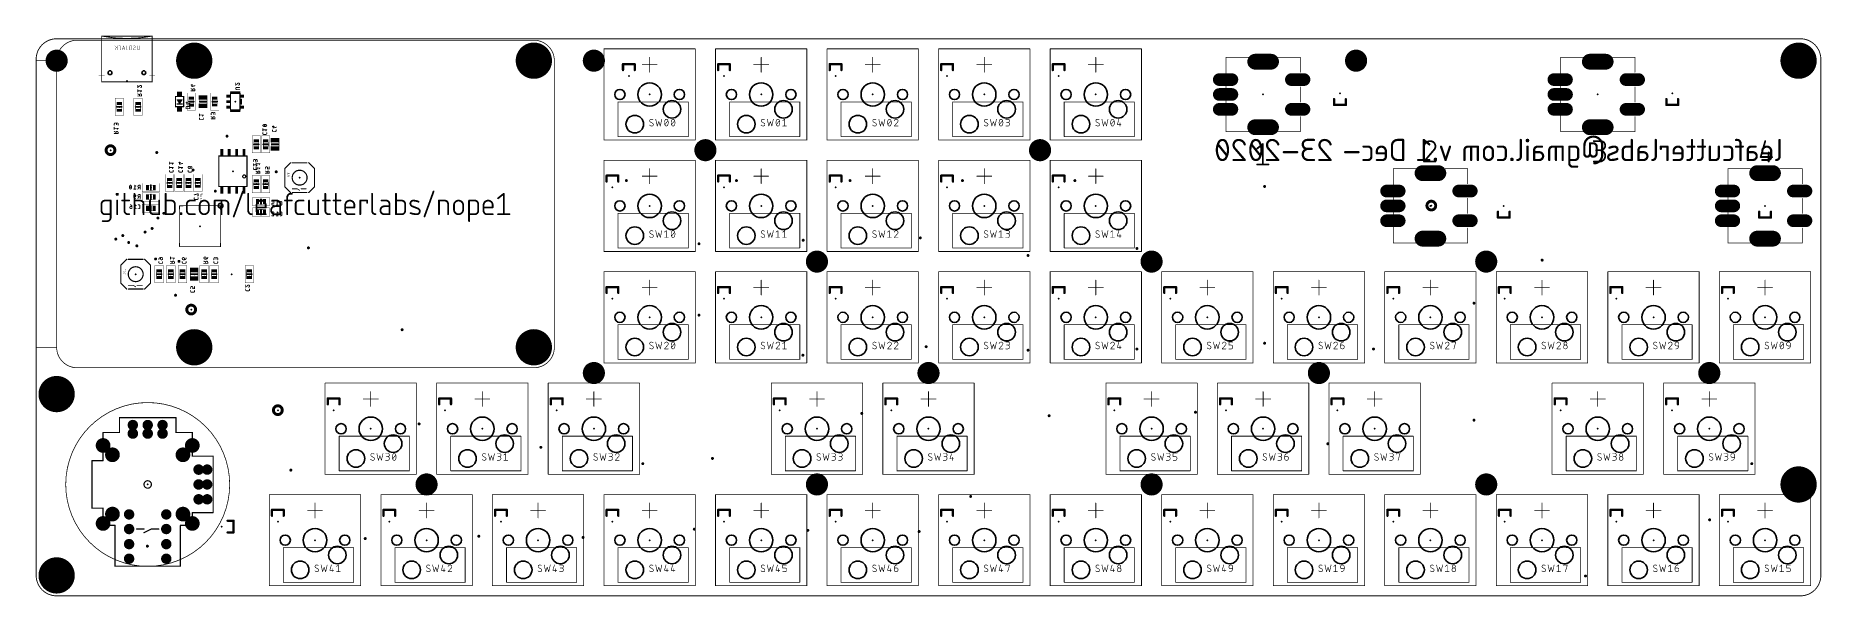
# Model space of a CAD drawing. Extents: x 0 to 305, y 0 to 96.
import ezdxf

# ---------------------------------------------------------------- set-up
doc = ezdxf.new("R2010")
doc.units = 0
for name, color, linetype in [('17', 110, 'CONTINUOUS'), ('18', 110, 'CONTINUOUS'), ('20', 31, 'CONTINUOUS'), ('21', 253, 'CONTINUOUS'), ('22', 253, 'CONTINUOUS'), ('23', 53, 'CONTINUOUS'), ('24', 53, 'CONTINUOUS'), ('26', 253, 'CONTINUOUS'), ('28', 253, 'CONTINUOUS'), ('39', 12, 'CONTINUOUS'), ('40', 132, 'CONTINUOUS'), ('41', 12, 'CONTINUOUS'), ('42', 132, 'CONTINUOUS'), ('51', 253, 'CONTINUOUS'), ('52', 253, 'CONTINUOUS')]:
    doc.layers.add(name, color=color, linetype=linetype)

# ---------------------------------------------------------------- blocks, each defined once
blk = doc.blocks.new('RECT')
blk.add_solid([(-0.5, -0.5), (0.5, -0.5), (-0.5, 0.5), (0.5, 0.5)])
blk = doc.blocks.new('OFFSETP100')
at = {"const_width": 1}
blk.add_lwpolyline([(0, 0), (1, 0)], dxfattribs=at)
at = {"const_width": 0.5}
for points in [[(0, 0.25, 1), (0, -0.25)], [(1, -0.25, 1), (1, 0.25)]]:
    blk.add_lwpolyline(points, format="xyb", dxfattribs=at)
blk = doc.blocks.new('LONGP100')
at = {"const_width": 1}
blk.add_lwpolyline([(-0.5, 0), (0.5, 0)], dxfattribs=at)
at = {"const_width": 0.5}
for points in [[(-0.5, 0.25, 1), (-0.5, -0.25)], [(0.5, -0.25, 1), (0.5, 0.25)]]:
    blk.add_lwpolyline(points, format="xyb", dxfattribs=at)
blk = doc.blocks.new('ROUNDP')
at = {"const_width": 0.5}
blk.add_lwpolyline([(0, -0.25, 1), (0, 0.25, 1), (0, -0.25)], format="xyb", dxfattribs=at)
blk = doc.blocks.new('ROUNDV')
at = {"const_width": 0.5}
blk.add_lwpolyline([(0, -0.25, 1), (0, 0.25, 1), (0, -0.25)], format="xyb", dxfattribs=at)

msp = doc.modelspace()

# ---------------------------------------------------------------- linework, layer by layer
at = {"layer": '20'}
for points, const_width in [([(3.5, 95.25, 0.4142), (0, 91.75)], 0.1524), ([(3.5, 95.2881, 1), (3.5, 95.2119)], 0.0762), ([(3.5, 95.2119, 1), (3.5, 95.2881)], 0.0762), ([(304.8, 91.75, 0.4142), (301.3, 95.25)], 0.1524), ([(301.3, 95.2881, 1), (301.3, 95.2119)], 0.0762), ([(301.3, 95.2119, 1), (301.3, 95.2881)], 0.0762), ([(0.0381, 91.75, 1), (-0.0381, 91.75)], 0.0762), ([(-0.0381, 91.75, 1), (0.0381, 91.75)], 0.0762), ([(207.85, 92.1, 1), (207.85, 92.05)], 0.05), ([(207.875, 92.075, 1), (207.825, 92.075)], 0.05), ([(211.275, 92.075, 1), (211.225, 92.075)], 0.05), ([(211.25, 92.05, 1), (211.25, 92.1)], 0.05), ([(265, 92.1, 1), (265, 92.05)], 0.05), ([(265.025, 92.075, 1), (264.975, 92.075)], 0.05), ([(268.425, 92.075, 1), (268.375, 92.075)], 0.05), ([(268.4, 92.05, 1), (268.4, 92.1)], 0.05), ([(304.8381, 91.75, 1), (304.7619, 91.75)], 0.0762), ([(304.7619, 91.75, 1), (304.8381, 91.75)], 0.0762), ([(207.85, 90.6, 1), (207.85, 90.55)], 0.05), ([(207.825, 90.575, 1), (207.875, 90.575)], 0.05), ([(211.225, 90.575, 1), (211.275, 90.575)], 0.05), ([(211.25, 90.55, 1), (211.25, 90.6)], 0.05), ([(265, 90.6, 1), (265, 90.55)], 0.05), ([(264.975, 90.575, 1), (265.025, 90.575)], 0.05), ([(268.375, 90.575, 1), (268.425, 90.575)], 0.05), ([(268.4, 90.55, 1), (268.4, 90.6)], 0.05), ([(207.875, 80.875, 1), (207.825, 80.875)], 0.05), ([(207.85, 80.9, 1), (207.85, 80.85)], 0.05), ([(207.85, 79.4, 1), (207.85, 79.35)], 0.05), ([(207.825, 79.375, 1), (207.875, 79.375)], 0.05), ([(211.275, 80.875, 1), (211.225, 80.875)], 0.05), ([(211.225, 79.375, 1), (211.275, 79.375)], 0.05), ([(211.25, 80.85, 1), (211.25, 80.9)], 0.05), ([(211.25, 79.35, 1), (211.25, 79.4)], 0.05), ([(265.025, 80.875, 1), (264.975, 80.875)], 0.05), ([(265, 80.9, 1), (265, 80.85)], 0.05), ([(265, 79.4, 1), (265, 79.35)], 0.05), ([(264.975, 79.375, 1), (265.025, 79.375)], 0.05), ([(268.425, 80.875, 1), (268.375, 80.875)], 0.05), ([(268.375, 79.375, 1), (268.425, 79.375)], 0.05), ([(268.4, 80.85, 1), (268.4, 80.9)], 0.05), ([(268.4, 79.35, 1), (268.4, 79.4)], 0.05), ([(236.425, 73.05, 1), (236.425, 73)], 0.05), ([(236.45, 73.025, 1), (236.4, 73.025)], 0.05), ([(236.425, 71.55, 1), (236.425, 71.5)], 0.05), ([(236.4, 71.525, 1), (236.45, 71.525)], 0.05), ([(239.85, 73.025, 1), (239.8, 73.025)], 0.05), ([(239.8, 71.525, 1), (239.85, 71.525)], 0.05), ([(239.825, 73, 1), (239.825, 73.05)], 0.05), ([(239.825, 71.5, 1), (239.825, 71.55)], 0.05), ([(293.575, 73.05, 1), (293.575, 73)], 0.05), ([(293.6, 73.025, 1), (293.55, 73.025)], 0.05), ([(293.575, 71.55, 1), (293.575, 71.5)], 0.05), ([(293.55, 71.525, 1), (293.6, 71.525)], 0.05), ([(297, 73.025, 1), (296.95, 73.025)], 0.05), ([(296.95, 71.525, 1), (297, 71.525)], 0.05), ([(296.975, 73, 1), (296.975, 73.05)], 0.05), ([(296.975, 71.5, 1), (296.975, 71.55)], 0.05), ([(236.45, 61.825, 1), (236.4, 61.825)], 0.05), ([(236.425, 61.85, 1), (236.425, 61.8)], 0.05), ([(239.85, 61.825, 1), (239.8, 61.825)], 0.05), ([(239.825, 61.8, 1), (239.825, 61.85)], 0.05), ([(293.6, 61.825, 1), (293.55, 61.825)], 0.05), ([(293.575, 61.85, 1), (293.575, 61.8)], 0.05), ([(297, 61.825, 1), (296.95, 61.825)], 0.05), ([(296.975, 61.8, 1), (296.975, 61.85)], 0.05), ([(236.425, 60.35, 1), (236.425, 60.3)], 0.05), ([(236.4, 60.325, 1), (236.45, 60.325)], 0.05), ([(239.8, 60.325, 1), (239.85, 60.325)], 0.05), ([(239.825, 60.3, 1), (239.825, 60.35)], 0.05), ([(293.575, 60.35, 1), (293.575, 60.3)], 0.05), ([(293.55, 60.325, 1), (293.6, 60.325)], 0.05), ([(296.95, 60.325, 1), (297, 60.325)], 0.05), ([(296.975, 60.3, 1), (296.975, 60.35)], 0.05), ([(0, 3.5, 0.4142), (3.5, 0)], 0.1524), ([(0.0381, 3.5, 1), (-0.0381, 3.5)], 0.0762), ([(-0.0381, 3.5, 1), (0.0381, 3.5)], 0.0762), ([(301.3, 0, 0.4142), (304.8, 3.5)], 0.1524), ([(304.8381, 3.5, 1), (304.7619, 3.5)], 0.0762), ([(304.7619, 3.5, 1), (304.8381, 3.5)], 0.0762), ([(3.5, 0.0381, 1), (3.5, -0.0381)], 0.0762), ([(3.5, -0.0381, 1), (3.5, 0.0381)], 0.0762), ([(301.3, 0.0381, 1), (301.3, -0.0381)], 0.0762), ([(301.3, -0.0381, 1), (301.3, 0.0381)], 0.0762)]:
    msp.add_lwpolyline(points, format="xyb", dxfattribs=dict(at, const_width=const_width))
for points, const_width in [([(3.5, 95.25), (301.3, 95.25)], 0.1524), ([(0, 3.5), (0, 91.75)], 0.1524), ([(211.25, 92.075), (207.85, 92.075)], 0.1), ([(207.85, 92.075), (207.85, 90.575)], 0.1), ([(211.25, 90.575), (211.25, 92.075)], 0.1), ([(268.4, 92.075), (265, 92.075)], 0.1), ([(265, 92.075), (265, 90.575)], 0.1), ([(268.4, 90.575), (268.4, 92.075)], 0.1), ([(304.8, 91.75), (304.8, 3.5)], 0.1524), ([(207.85, 90.575), (211.25, 90.575)], 0.1), ([(265, 90.575), (268.4, 90.575)], 0.1), ([(207.85, 79.375), (207.85, 80.875)], 0.1), ([(207.85, 80.875), (211.25, 80.875)], 0.1), ([(211.25, 79.375), (207.85, 79.375)], 0.1), ([(211.25, 80.875), (211.25, 79.375)], 0.1), ([(265, 79.375), (265, 80.875)], 0.1), ([(265, 80.875), (268.4, 80.875)], 0.1), ([(268.4, 79.375), (265, 79.375)], 0.1), ([(268.4, 80.875), (268.4, 79.375)], 0.1), ([(239.825, 73.025), (236.425, 73.025)], 0.1), ([(236.425, 73.025), (236.425, 71.525)], 0.1), ([(236.425, 71.525), (239.825, 71.525)], 0.1), ([(239.825, 71.525), (239.825, 73.025)], 0.1), ([(296.975, 73.025), (293.575, 73.025)], 0.1), ([(293.575, 73.025), (293.575, 71.525)], 0.1), ([(293.575, 71.525), (296.975, 71.525)], 0.1), ([(296.975, 71.525), (296.975, 73.025)], 0.1), ([(236.425, 60.325), (236.425, 61.825)], 0.1), ([(236.425, 61.825), (239.825, 61.825)], 0.1), ([(239.825, 61.825), (239.825, 60.325)], 0.1), ([(293.575, 60.325), (293.575, 61.825)], 0.1), ([(293.575, 61.825), (296.975, 61.825)], 0.1), ([(296.975, 61.825), (296.975, 60.325)], 0.1), ([(239.825, 60.325), (236.425, 60.325)], 0.1), ([(296.975, 60.325), (293.575, 60.325)], 0.1), ([(3.5, 0), (301.3, 0)], 0.1524)]:
    msp.add_lwpolyline(points, dxfattribs=dict(at, const_width=const_width))
for centre, radius in [((12.61, 89.445), 0.325), ((18.39, 89.445), 0.325), ((99.695, 85.725), 0.8763), ((104.775, 85.725), 2), ((109.855, 85.725), 0.8763), ((118.745, 85.725), 0.8763), ((123.825, 85.725), 2), ((128.905, 85.725), 0.8763), ((137.795, 85.725), 0.8763), ((142.875, 85.725), 2), ((147.955, 85.725), 0.8763), ((156.845, 85.725), 0.8763), ((161.925, 85.725), 2), ((167.005, 85.725), 0.8763), ((175.895, 85.725), 0.8763), ((180.975, 85.725), 2), ((186.055, 85.725), 0.8763), ((108.585, 83.185), 1.5), ((127.635, 83.185), 1.5), ((146.685, 83.185), 1.5), ((165.735, 83.185), 1.5), ((184.785, 83.185), 1.5), ((102.235, 80.645), 1.5), ((121.285, 80.645), 1.5), ((140.335, 80.645), 1.5), ((159.385, 80.645), 1.5), ((178.435, 80.645), 1.5), ((99.695, 66.675), 0.8763), ((104.775, 66.675), 2), ((109.855, 66.675), 0.8763), ((118.745, 66.675), 0.8763), ((123.825, 66.675), 2), ((128.905, 66.675), 0.8763), ((137.795, 66.675), 0.8763), ((142.875, 66.675), 2), ((147.955, 66.675), 0.8763), ((156.845, 66.675), 0.8763), ((161.925, 66.675), 2), ((167.005, 66.675), 0.8763), ((175.895, 66.675), 0.8763), ((180.975, 66.675), 2), ((186.055, 66.675), 0.8763), ((108.585, 64.135), 1.5), ((127.635, 64.135), 1.5), ((146.685, 64.135), 1.5), ((165.735, 64.135), 1.5), ((184.785, 64.135), 1.5), ((102.235, 61.595), 1.5), ((121.285, 61.595), 1.5), ((140.335, 61.595), 1.5), ((159.385, 61.595), 1.5), ((178.435, 61.595), 1.5), ((104.775, 47.625), 2), ((123.825, 47.625), 2), ((142.875, 47.625), 2), ((161.925, 47.625), 2), ((180.975, 47.625), 2), ((200.025, 47.625), 2), ((219.075, 47.625), 2), ((238.125, 47.625), 2), ((257.175, 47.625), 2), ((276.225, 47.625), 2), ((295.275, 47.625), 2), ((99.695, 47.625), 0.8763), ((108.585, 45.085), 1.5), ((109.855, 47.625), 0.8763), ((118.745, 47.625), 0.8763), ((127.635, 45.085), 1.5), ((128.905, 47.625), 0.8763), ((137.795, 47.625), 0.8763), ((146.685, 45.085), 1.5), ((147.955, 47.625), 0.8763), ((156.845, 47.625), 0.8763), ((165.735, 45.085), 1.5), ((167.005, 47.625), 0.8763), ((175.895, 47.625), 0.8763), ((184.785, 45.085), 1.5), ((186.055, 47.625), 0.8763), ((194.945, 47.625), 0.8763), ((203.835, 45.085), 1.5), ((205.105, 47.625), 0.8763), ((213.995, 47.625), 0.8763), ((222.885, 45.085), 1.5), ((224.155, 47.625), 0.8763), ((233.045, 47.625), 0.8763), ((241.935, 45.085), 1.5), ((243.205, 47.625), 0.8763), ((252.095, 47.625), 0.8763), ((260.985, 45.085), 1.5), ((262.255, 47.625), 0.8763), ((271.145, 47.625), 0.8763), ((280.035, 45.085), 1.5), ((281.305, 47.625), 0.8763), ((290.195, 47.625), 0.8763), ((299.085, 45.085), 1.5), ((300.355, 47.625), 0.8763), ((102.235, 42.545), 1.5), ((121.285, 42.545), 1.5), ((140.335, 42.545), 1.5), ((159.385, 42.545), 1.5), ((178.435, 42.545), 1.5), ((197.485, 42.545), 1.5), ((216.535, 42.545), 1.5), ((235.585, 42.545), 1.5), ((254.635, 42.545), 1.5), ((273.685, 42.545), 1.5), ((292.735, 42.545), 1.5), ((57.15, 28.575), 2), ((76.2, 28.575), 2), ((95.25, 28.575), 2), ((133.35, 28.575), 2), ((152.4, 28.575), 2), ((190.5, 28.575), 2), ((209.55, 28.575), 2), ((228.6, 28.575), 2), ((266.7, 28.575), 2), ((285.75, 28.575), 2), ((52.07, 28.575), 0.8763), ((60.96, 26.035), 1.5), ((62.23, 28.575), 0.8763), ((71.12, 28.575), 0.8763), ((80.01, 26.035), 1.5), ((81.28, 28.575), 0.8763), ((90.17, 28.575), 0.8763), ((99.06, 26.035), 1.5), ((100.33, 28.575), 0.8763), ((128.27, 28.575), 0.8763), ((137.16, 26.035), 1.5), ((138.43, 28.575), 0.8763), ((147.32, 28.575), 0.8763), ((156.21, 26.035), 1.5), ((157.48, 28.575), 0.8763), ((185.42, 28.575), 0.8763), ((194.31, 26.035), 1.5), ((195.58, 28.575), 0.8763), ((204.47, 28.575), 0.8763), ((213.36, 26.035), 1.5), ((214.63, 28.575), 0.8763), ((223.52, 28.575), 0.8763), ((232.41, 26.035), 1.5), ((233.68, 28.575), 0.8763), ((261.62, 28.575), 0.8763), ((270.51, 26.035), 1.5), ((271.78, 28.575), 0.8763), ((280.67, 28.575), 0.8763), ((289.56, 26.035), 1.5), ((290.83, 28.575), 0.8763), ((54.61, 23.495), 1.5), ((73.66, 23.495), 1.5), ((92.71, 23.495), 1.5), ((130.81, 23.495), 1.5), ((149.86, 23.495), 1.5), ((187.96, 23.495), 1.5), ((207.01, 23.495), 1.5), ((226.06, 23.495), 1.5), ((264.16, 23.495), 1.5), ((283.21, 23.495), 1.5), ((42.545, 9.525), 0.8763), ((47.625, 9.525), 2), ((52.705, 9.525), 0.8763), ((61.595, 9.525), 0.8763), ((66.675, 9.525), 2), ((71.755, 9.525), 0.8763), ((80.645, 9.525), 0.8763), ((85.725, 9.525), 2), ((90.805, 9.525), 0.8763), ((99.695, 9.525), 0.8763), ((104.775, 9.525), 2), ((109.855, 9.525), 0.8763), ((118.745, 9.525), 0.8763), ((123.825, 9.525), 2), ((128.905, 9.525), 0.8763), ((137.795, 9.525), 0.8763), ((142.875, 9.525), 2), ((147.955, 9.525), 0.8763), ((156.845, 9.525), 0.8763), ((161.925, 9.525), 2), ((167.005, 9.525), 0.8763), ((175.895, 9.525), 0.8763), ((180.975, 9.525), 2), ((186.055, 9.525), 0.8763), ((194.945, 9.525), 0.8763), ((200.025, 9.525), 2), ((205.105, 9.525), 0.8763), ((213.995, 9.525), 0.8763), ((219.075, 9.525), 2), ((224.155, 9.525), 0.8763), ((233.045, 9.525), 0.8763), ((238.125, 9.525), 2), ((243.205, 9.525), 0.8763), ((252.095, 9.525), 0.8763), ((257.175, 9.525), 2), ((262.255, 9.525), 0.8763), ((271.145, 9.525), 0.8763), ((276.225, 9.525), 2), ((281.305, 9.525), 0.8763), ((290.195, 9.525), 0.8763), ((295.275, 9.525), 2), ((300.355, 9.525), 0.8763), ((51.435, 6.985), 1.5), ((70.485, 6.985), 1.5), ((89.535, 6.985), 1.5), ((108.585, 6.985), 1.5), ((127.635, 6.985), 1.5), ((146.685, 6.985), 1.5), ((165.735, 6.985), 1.5), ((184.785, 6.985), 1.5), ((203.835, 6.985), 1.5), ((222.885, 6.985), 1.5), ((241.935, 6.985), 1.5), ((260.985, 6.985), 1.5), ((280.035, 6.985), 1.5), ((299.085, 6.985), 1.5), ((45.085, 4.445), 1.5), ((64.135, 4.445), 1.5), ((83.185, 4.445), 1.5), ((102.235, 4.445), 1.5), ((121.285, 4.445), 1.5), ((140.335, 4.445), 1.5), ((159.385, 4.445), 1.5), ((178.435, 4.445), 1.5), ((197.485, 4.445), 1.5), ((216.535, 4.445), 1.5), ((235.585, 4.445), 1.5), ((254.635, 4.445), 1.5), ((273.685, 4.445), 1.5), ((292.735, 4.445), 1.5)]:
    msp.add_circle(centre, radius, dxfattribs=at)
at = {"layer": '21'}
for points, const_width in [([(26, 91.5318, 1), (26, 91.4682)], 0.0635), ([(27.0317, 92.5, 1), (26.9683, 92.5)], 0.0635), ([(28, 91.4682, 1), (28, 91.5318)], 0.0635), ([(83.73, 91.5318, 1), (83.73, 91.4682)], 0.0635), ([(85.0318, 92.77, 1), (84.9682, 92.77)], 0.0635), ([(86.27, 91.4682, 1), (86.27, 91.5318)], 0.0635), ([(104.8068, 92.075, 1), (104.7433, 92.075)], 0.0635), ([(123.8568, 92.075, 1), (123.7933, 92.075)], 0.0635), ([(142.9067, 92.075, 1), (142.8433, 92.075)], 0.0635), ([(161.9567, 92.075, 1), (161.8933, 92.075)], 0.0635), ([(181.0068, 92.075, 1), (180.9433, 92.075)], 0.0635), ([(26.9683, 90.5, 1), (27.0317, 90.5)], 0.0635), ([(84.9682, 90.23, 1), (85.0318, 90.23)], 0.0635), ([(103.505, 90.8368, 1), (103.505, 90.7733)], 0.0635), ([(104.7433, 89.535, 1), (104.8068, 89.535)], 0.0635), ([(106.045, 90.7733, 1), (106.045, 90.8368)], 0.0635), ([(122.555, 90.8368, 1), (122.555, 90.7733)], 0.0635), ([(123.7933, 89.535, 1), (123.8568, 89.535)], 0.0635), ([(125.095, 90.7733, 1), (125.095, 90.8368)], 0.0635), ([(141.605, 90.8368, 1), (141.605, 90.7733)], 0.0635), ([(142.8433, 89.535, 1), (142.9067, 89.535)], 0.0635), ([(144.145, 90.7733, 1), (144.145, 90.8368)], 0.0635), ([(160.655, 90.8368, 1), (160.655, 90.7733)], 0.0635), ([(161.8933, 89.535, 1), (161.9567, 89.535)], 0.0635), ([(163.195, 90.7733, 1), (163.195, 90.8368)], 0.0635), ([(179.705, 90.8368, 1), (179.705, 90.7733)], 0.0635), ([(180.9433, 89.535, 1), (181.0068, 89.535)], 0.0635), ([(182.245, 90.7733, 1), (182.245, 90.8368)], 0.0635), ([(104.7536, 80.4861, 0.2), (105.1431, 80.3238)], 0.1016), ([(104.7716, 80.504, 1), (104.7356, 80.4682)], 0.0508), ([(104.7606, 81.2326, 1), (104.8115, 81.2326)], 0.0508), ([(105.0457, 81.4922, 0.4142), (104.7861, 81.2326)], 0.1016), ([(104.7861, 81.2326, 0.2656), (104.9159, 81.0054)], 0.1016), ([(104.8114, 81.2326, 1), (104.7607, 81.2326)], 0.0508), ([(104.928, 81.0277, 1), (104.9037, 80.9831)], 0.0508), ([(104.903, 80.9835, 1), (104.9288, 81.0272)], 0.0508), ([(105.3378, 81.3948, 0.1623), (105.0457, 81.4922)], 0.1016), ([(105.0457, 81.5176, 1), (105.0457, 81.4668)], 0.0508), ([(105.0457, 81.4668, 1), (105.0457, 81.5176)], 0.0508), ([(105.1431, 80.3238, 0.4142), (105.4027, 80.5834)], 0.1016), ([(105.1431, 80.3492, 1), (105.1431, 80.2984)], 0.0508), ([(105.1431, 80.2984, 1), (105.1431, 80.3492)], 0.0508), ([(105.4027, 80.5834, 0.2656), (105.2729, 80.8106)], 0.1016), ([(105.2858, 80.8325, 1), (105.26, 80.7887)], 0.0508), ([(105.2607, 80.7883, 1), (105.285, 80.8329)], 0.0508), ([(105.3226, 81.3745, 1), (105.353, 81.4152)], 0.0508), ([(105.4281, 80.5834, 1), (105.3773, 80.5834)], 0.0508), ([(105.3773, 80.5834, 1), (105.4281, 80.5834)], 0.0508), ([(105.841, 81.4977, 1), (105.7914, 81.4867)], 0.0508), ([(106.0517, 80.3318, 1), (106.0999, 80.3158)], 0.0508), ([(106.051, 80.3183, 1), (106.1006, 80.3293)], 0.0508), ([(106.3595, 81.1108, 1), (106.3114, 81.0947)], 0.0508), ([(106.3595, 81.0947, 1), (106.3114, 81.1108)], 0.0508), ([(106.5703, 80.3293, 1), (106.6199, 80.3183)], 0.0508), ([(106.571, 80.3158, 1), (106.6192, 80.3318)], 0.0508), ([(106.8795, 81.4867, 1), (106.8299, 81.4977)], 0.0508), ([(107.4037, 81.3299, 0.1139), (107.3063, 80.908)], 0.1016), ([(107.3063, 80.908, 0.1139), (107.4037, 80.4861)], 0.1016), ([(107.3317, 80.908, 1), (107.2809, 80.908)], 0.0508), ([(107.2809, 80.908, 1), (107.3317, 80.908)], 0.0508), ([(107.3514, 80.5993, 1), (107.391, 80.5676)], 0.0508), ([(107.3796, 81.3382, 1), (107.4277, 81.3217)], 0.0508), ([(107.4277, 80.4943, 1), (107.3796, 80.4778)], 0.0508), ([(107.6308, 81.4922, 0.3205), (107.4037, 81.3299)], 0.1016), ([(107.4037, 80.4861, 0.3205), (107.6308, 80.3238)], 0.1016), ([(107.4265, 81.3188, 1), (107.3808, 81.3411)], 0.0508), ([(107.3808, 80.4749, 1), (107.4265, 80.4972)], 0.0508), ([(107.858, 81.3299, 0.3205), (107.6308, 81.4922)], 0.1016), ([(107.6308, 81.5176, 1), (107.6308, 81.4668)], 0.0508), ([(107.6308, 80.3238, 0.3205), (107.858, 80.4861)], 0.1016), ([(107.6308, 80.3492, 1), (107.6308, 80.2984)], 0.0508), ([(107.6308, 81.4668, 1), (107.6308, 81.5176)], 0.0508), ([(107.6308, 80.2984, 1), (107.6308, 80.3492)], 0.0508), ([(107.8809, 81.3411, 1), (107.8352, 81.3188)], 0.0508), ([(107.9554, 80.908, 0.1139), (107.858, 81.3299)], 0.1016), ([(107.858, 80.4861, 0.1139), (107.9554, 80.908)], 0.1016), ([(107.8352, 80.4972, 1), (107.8809, 80.4749)], 0.0508), ([(107.834, 81.3217, 1), (107.8821, 81.3382)], 0.0508), ([(107.8821, 80.4778, 1), (107.834, 80.4943)], 0.0508), ([(107.9103, 81.2167, 1), (107.8707, 81.2484)], 0.0508), ([(107.9808, 80.908, 1), (107.93, 80.908)], 0.0508), ([(107.93, 80.908, 1), (107.9808, 80.908)], 0.0508), ([(108.5467, 81.3299, 0.1139), (108.4493, 80.908)], 0.1016), ([(108.4493, 80.908, 0.1139), (108.5467, 80.4861)], 0.1016), ([(108.4747, 80.908, 1), (108.4239, 80.908)], 0.0508), ([(108.4239, 80.908, 1), (108.4747, 80.908)], 0.0508), ([(108.4944, 80.5993, 1), (108.534, 80.5676)], 0.0508), ([(108.5226, 81.3382, 1), (108.5707, 81.3217)], 0.0508), ([(108.5707, 80.4943, 1), (108.5226, 80.4778)], 0.0508), ([(108.7738, 81.4922, 0.3205), (108.5467, 81.3299)], 0.1016), ([(108.5467, 80.4861, 0.3205), (108.7738, 80.3238)], 0.1016), ([(108.5695, 81.3188, 1), (108.5238, 81.3411)], 0.0508), ([(108.5238, 80.4749, 1), (108.5695, 80.4972)], 0.0508), ([(109.001, 81.3299, 0.3205), (108.7738, 81.4922)], 0.1016), ([(108.7738, 81.5176, 1), (108.7738, 81.4668)], 0.0508), ([(108.7738, 80.3238, 0.3205), (109.001, 80.4861)], 0.1016), ([(108.7738, 80.3492, 1), (108.7738, 80.2984)], 0.0508), ([(108.7738, 81.4668, 1), (108.7738, 81.5176)], 0.0508), ([(108.7738, 80.2984, 1), (108.7738, 80.3492)], 0.0508), ([(109.0239, 81.3411, 1), (108.9782, 81.3188)], 0.0508), ([(109.0984, 80.908, 0.1139), (109.001, 81.3299)], 0.1016), ([(109.001, 80.4861, 0.1139), (109.0984, 80.908)], 0.1016), ([(108.9782, 80.4972, 1), (109.0239, 80.4749)], 0.0508), ([(108.977, 81.3217, 1), (109.0251, 81.3382)], 0.0508), ([(109.0251, 80.4778, 1), (108.977, 80.4943)], 0.0508), ([(109.0533, 81.2167, 1), (109.0137, 81.2484)], 0.0508), ([(109.1238, 80.908, 1), (109.073, 80.908)], 0.0508), ([(109.073, 80.908, 1), (109.1238, 80.908)], 0.0508), ([(123.8036, 80.4861, 0.2), (124.1931, 80.3238)], 0.1016), ([(123.8216, 80.504, 1), (123.7856, 80.4682)], 0.0508), ([(123.8106, 81.2326, 1), (123.8615, 81.2326)], 0.0508), ([(124.0957, 81.4922, 0.4142), (123.8361, 81.2326)], 0.1016), ([(123.8361, 81.2326, 0.2656), (123.9659, 81.0054)], 0.1016), ([(123.8614, 81.2326, 1), (123.8107, 81.2326)], 0.0508), ([(123.978, 81.0277, 1), (123.9537, 80.9831)], 0.0508), ([(123.953, 80.9835, 1), (123.9788, 81.0272)], 0.0508), ([(124.3878, 81.3948, 0.1623), (124.0957, 81.4922)], 0.1016), ([(124.0957, 81.5176, 1), (124.0957, 81.4668)], 0.0508), ([(124.0957, 81.4668, 1), (124.0957, 81.5176)], 0.0508), ([(124.1931, 80.3238, 0.4142), (124.4527, 80.5834)], 0.1016), ([(124.1931, 80.3492, 1), (124.1931, 80.2984)], 0.0508), ([(124.1931, 80.2984, 1), (124.1931, 80.3492)], 0.0508), ([(124.4527, 80.5834, 0.2656), (124.3229, 80.8106)], 0.1016), ([(124.3358, 80.8325, 1), (124.31, 80.7887)], 0.0508), ([(124.3107, 80.7883, 1), (124.335, 80.8329)], 0.0508), ([(124.3726, 81.3745, 1), (124.403, 81.4152)], 0.0508), ([(124.4781, 80.5834, 1), (124.4273, 80.5834)], 0.0508), ([(124.4273, 80.5834, 1), (124.4781, 80.5834)], 0.0508), ([(124.891, 81.4977, 1), (124.8414, 81.4867)], 0.0508), ([(125.1017, 80.3318, 1), (125.1499, 80.3158)], 0.0508), ([(125.101, 80.3183, 1), (125.1506, 80.3293)], 0.0508), ([(125.4095, 81.1108, 1), (125.3614, 81.0947)], 0.0508), ([(125.4095, 81.0947, 1), (125.3614, 81.1108)], 0.0508), ([(125.6203, 80.3293, 1), (125.6699, 80.3183)], 0.0508), ([(125.621, 80.3158, 1), (125.6692, 80.3318)], 0.0508), ([(125.9295, 81.4867, 1), (125.8799, 81.4977)], 0.0508), ([(126.4537, 81.3299, 0.1139), (126.3563, 80.908)], 0.1016), ([(126.3563, 80.908, 0.1139), (126.4537, 80.4861)], 0.1016), ([(126.3817, 80.908, 1), (126.3309, 80.908)], 0.0508), ([(126.3309, 80.908, 1), (126.3817, 80.908)], 0.0508), ([(126.4014, 80.5993, 1), (126.441, 80.5676)], 0.0508), ([(126.4296, 81.3382, 1), (126.4777, 81.3217)], 0.0508), ([(126.4777, 80.4943, 1), (126.4296, 80.4778)], 0.0508), ([(126.6808, 81.4922, 0.3205), (126.4537, 81.3299)], 0.1016), ([(126.4537, 80.4861, 0.3205), (126.6808, 80.3238)], 0.1016), ([(126.4765, 81.3188, 1), (126.4308, 81.3411)], 0.0508), ([(126.4308, 80.4749, 1), (126.4765, 80.4972)], 0.0508), ([(126.908, 81.3299, 0.3205), (126.6808, 81.4922)], 0.1016), ([(126.6808, 81.5176, 1), (126.6808, 81.4668)], 0.0508), ([(126.6808, 80.3238, 0.3205), (126.908, 80.4861)], 0.1016), ([(126.6808, 80.3492, 1), (126.6808, 80.2984)], 0.0508), ([(126.6808, 81.4668, 1), (126.6808, 81.5176)], 0.0508), ([(126.6808, 80.2984, 1), (126.6808, 80.3492)], 0.0508), ([(126.9309, 81.3411, 1), (126.8852, 81.3188)], 0.0508), ([(127.0054, 80.908, 0.1139), (126.908, 81.3299)], 0.1016), ([(126.908, 80.4861, 0.1139), (127.0054, 80.908)], 0.1016), ([(126.8852, 80.4972, 1), (126.9309, 80.4749)], 0.0508), ([(126.884, 81.3217, 1), (126.9321, 81.3382)], 0.0508), ([(126.9321, 80.4778, 1), (126.884, 80.4943)], 0.0508), ([(126.9603, 81.2167, 1), (126.9207, 81.2484)], 0.0508), ([(127.0308, 80.908, 1), (126.98, 80.908)], 0.0508), ([(126.98, 80.908, 1), (127.0308, 80.908)], 0.0508), ([(127.4834, 81.2524, 1), (127.5152, 81.2127)], 0.0508), ([(127.4993, 80.3492, 1), (127.4993, 80.2984)], 0.0508), ([(127.8492, 81.4922, 1), (127.7984, 81.4922)], 0.0508), ([(127.7984, 80.3238, 1), (127.8492, 80.3238)], 0.0508), ([(127.8397, 81.4724, 1), (127.808, 81.512)], 0.0508), ([(128.1484, 80.2984, 1), (128.1484, 80.3492)], 0.0508), ([(142.8536, 80.4861, 0.2), (143.2431, 80.3238)], 0.1016), ([(142.8716, 80.504, 1), (142.8356, 80.4682)], 0.0508), ([(143.1457, 81.4922, 0.4142), (142.8861, 81.2326)], 0.1016), ([(142.8861, 81.2326, 0.2656), (143.0159, 81.0054)], 0.1016), ([(142.9114, 81.2326, 1), (142.8607, 81.2326)], 0.0508), ([(142.8607, 81.2326, 1), (142.9115, 81.2326)], 0.0508), ([(143.028, 81.0277, 1), (143.0037, 80.9831)], 0.0508), ([(143.003, 80.9835, 1), (143.0288, 81.0272)], 0.0508), ([(143.4378, 81.3948, 0.1623), (143.1457, 81.4922)], 0.1016), ([(143.1457, 81.5176, 1), (143.1457, 81.4668)], 0.0508), ([(143.1457, 81.4668, 1), (143.1457, 81.5176)], 0.0508), ([(143.2431, 80.3238, 0.4142), (143.5027, 80.5834)], 0.1016), ([(143.2431, 80.3492, 1), (143.2431, 80.2984)], 0.0508), ([(143.2431, 80.2984, 1), (143.2431, 80.3492)], 0.0508), ([(143.5027, 80.5834, 0.2656), (143.3729, 80.8106)], 0.1016), ([(143.3858, 80.8325, 1), (143.36, 80.7887)], 0.0508), ([(143.3607, 80.7883, 1), (143.385, 80.8329)], 0.0508), ([(143.4226, 81.3745, 1), (143.453, 81.4152)], 0.0508), ([(143.5281, 80.5834, 1), (143.4773, 80.5834)], 0.0508), ([(143.4773, 80.5834, 1), (143.5281, 80.5834)], 0.0508), ([(143.941, 81.4977, 1), (143.8914, 81.4867)], 0.0508), ([(144.1517, 80.3318, 1), (144.1999, 80.3158)], 0.0508), ([(144.151, 80.3183, 1), (144.2006, 80.3293)], 0.0508), ([(144.4595, 81.1108, 1), (144.4114, 81.0947)], 0.0508), ([(144.4595, 81.0947, 1), (144.4114, 81.1108)], 0.0508), ([(144.6703, 80.3293, 1), (144.7199, 80.3183)], 0.0508), ([(144.671, 80.3158, 1), (144.7192, 80.3318)], 0.0508), ([(144.9795, 81.4867, 1), (144.9299, 81.4977)], 0.0508), ([(145.5037, 81.3299, 0.1139), (145.4063, 80.908)], 0.1016), ([(145.4063, 80.908, 0.1139), (145.5037, 80.4861)], 0.1016), ([(145.4317, 80.908, 1), (145.3809, 80.908)], 0.0508), ([(145.3809, 80.908, 1), (145.4317, 80.908)], 0.0508), ([(145.4514, 80.5993, 1), (145.491, 80.5676)], 0.0508), ([(145.4796, 81.3382, 1), (145.5277, 81.3217)], 0.0508), ([(145.5277, 80.4943, 1), (145.4796, 80.4778)], 0.0508), ([(145.7308, 81.4922, 0.3205), (145.5037, 81.3299)], 0.1016), ([(145.5037, 80.4861, 0.3205), (145.7308, 80.3238)], 0.1016), ([(145.5265, 81.3188, 1), (145.4808, 81.3411)], 0.0508), ([(145.4808, 80.4749, 1), (145.5265, 80.4972)], 0.0508), ([(145.958, 81.3299, 0.3205), (145.7308, 81.4922)], 0.1016), ([(145.7308, 81.5176, 1), (145.7308, 81.4668)], 0.0508), ([(145.7308, 80.3238, 0.3205), (145.958, 80.4861)], 0.1016), ([(145.7308, 80.3492, 1), (145.7308, 80.2984)], 0.0508), ([(145.7308, 81.4668, 1), (145.7308, 81.5176)], 0.0508), ([(145.7308, 80.2984, 1), (145.7308, 80.3492)], 0.0508), ([(145.9809, 81.3411, 1), (145.9352, 81.3188)], 0.0508), ([(146.0554, 80.908, 0.1139), (145.958, 81.3299)], 0.1016), ([(145.958, 80.4861, 0.1139), (146.0554, 80.908)], 0.1016), ([(145.9352, 80.4972, 1), (145.9809, 80.4749)], 0.0508), ([(145.934, 81.3217, 1), (145.9821, 81.3382)], 0.0508), ([(145.9821, 80.4778, 1), (145.934, 80.4943)], 0.0508), ([(146.0103, 81.2167, 1), (145.9707, 81.2484)], 0.0508), ([(146.0808, 80.908, 1), (146.03, 80.908)], 0.0508), ([(146.03, 80.908, 1), (146.0808, 80.908)], 0.0508), ([(146.5299, 80.3403, 1), (146.5686, 80.3073)], 0.0508), ([(146.9063, 81.4922, 0.3252), (146.5493, 81.2326)], 0.1016), ([(146.5251, 81.2404, 1), (146.5735, 81.2247)], 0.0508), ([(146.5493, 80.3492, 1), (146.5493, 80.2984)], 0.0508), ([(147.1984, 81.2001, 0.4142), (146.9063, 81.4922)], 0.1016), ([(146.9063, 81.5176, 1), (146.9063, 81.4668)], 0.0508), ([(146.9063, 81.4668, 1), (146.9063, 81.5176)], 0.0508), ([(147.101, 80.9729, 0.2053), (147.1984, 81.2001)], 0.1016), ([(147.0835, 80.9913, 1), (147.1186, 80.9545)], 0.0508), ([(147.1204, 80.9565, 1), (147.0817, 80.9894)], 0.0508), ([(147.2238, 81.2001, 1), (147.173, 81.2001)], 0.0508), ([(147.173, 81.2001, 1), (147.2238, 81.2001)], 0.0508), ([(147.1984, 80.2984, 1), (147.1984, 80.3492)], 0.0508), ([(161.9036, 80.4861, 0.2), (162.2931, 80.3238)], 0.1016), ([(161.9216, 80.504, 1), (161.8856, 80.4682)], 0.0508), ([(162.1957, 81.4922, 0.4142), (161.936, 81.2326)], 0.1016), ([(161.936, 81.2326, 0.2656), (162.0659, 81.0054)], 0.1016), ([(161.9614, 81.2326, 1), (161.9107, 81.2326)], 0.0508), ([(161.9107, 81.2326, 1), (161.9614, 81.2326)], 0.0508), ([(162.078, 81.0277, 1), (162.0537, 80.9831)], 0.0508), ([(162.053, 80.9835, 1), (162.0788, 81.0272)], 0.0508), ([(162.4878, 81.3948, 0.1623), (162.1957, 81.4922)], 0.1016), ([(162.1957, 81.5176, 1), (162.1957, 81.4668)], 0.0508), ([(162.1957, 81.4668, 1), (162.1957, 81.5176)], 0.0508), ([(162.2931, 80.3238, 0.4142), (162.5527, 80.5834)], 0.1016), ([(162.2931, 80.3492, 1), (162.2931, 80.2984)], 0.0508), ([(162.2931, 80.2984, 1), (162.2931, 80.3492)], 0.0508), ([(162.5527, 80.5834, 0.2656), (162.4229, 80.8106)], 0.1016), ([(162.4358, 80.8325, 1), (162.41, 80.7887)], 0.0508), ([(162.4107, 80.7883, 1), (162.435, 80.8329)], 0.0508), ([(162.4726, 81.3745, 1), (162.503, 81.4152)], 0.0508), ([(162.5781, 80.5834, 1), (162.5273, 80.5834)], 0.0508), ([(162.5273, 80.5834, 1), (162.5781, 80.5834)], 0.0508), ([(162.991, 81.4977, 1), (162.9414, 81.4867)], 0.0508), ([(163.2017, 80.3318, 1), (163.2499, 80.3158)], 0.0508), ([(163.201, 80.3183, 1), (163.2506, 80.3293)], 0.0508), ([(163.5095, 81.1108, 1), (163.4614, 81.0947)], 0.0508), ([(163.5095, 81.0947, 1), (163.4614, 81.1108)], 0.0508), ([(163.7203, 80.3293, 1), (163.7699, 80.3183)], 0.0508), ([(163.721, 80.3158, 1), (163.7692, 80.3318)], 0.0508), ([(164.0295, 81.4867, 1), (163.9799, 81.4977)], 0.0508), ([(164.5537, 81.3299, 0.1139), (164.4563, 80.908)], 0.1016), ([(164.4563, 80.908, 0.1139), (164.5537, 80.4861)], 0.1016), ([(164.4817, 80.908, 1), (164.4309, 80.908)], 0.0508), ([(164.4309, 80.908, 1), (164.4817, 80.908)], 0.0508), ([(164.5014, 80.5993, 1), (164.541, 80.5676)], 0.0508), ([(164.5296, 81.3382, 1), (164.5777, 81.3217)], 0.0508), ([(164.5777, 80.4943, 1), (164.5296, 80.4778)], 0.0508), ([(164.7808, 81.4922, 0.3205), (164.5537, 81.3299)], 0.1016), ([(164.5537, 80.4861, 0.3205), (164.7808, 80.3238)], 0.1016), ([(164.5765, 81.3188, 1), (164.5308, 81.3411)], 0.0508), ([(164.5308, 80.4749, 1), (164.5765, 80.4972)], 0.0508), ([(165.008, 81.3299, 0.3205), (164.7808, 81.4922)], 0.1016), ([(164.7808, 81.5176, 1), (164.7808, 81.4668)], 0.0508), ([(164.7808, 80.3238, 0.3205), (165.008, 80.4861)], 0.1016), ([(164.7808, 80.3492, 1), (164.7808, 80.2984)], 0.0508), ([(164.7808, 81.4668, 1), (164.7808, 81.5176)], 0.0508), ([(164.7808, 80.2984, 1), (164.7808, 80.3492)], 0.0508), ([(165.0309, 81.3411, 1), (164.9852, 81.3188)], 0.0508), ([(165.1054, 80.908, 0.1139), (165.008, 81.3299)], 0.1016), ([(165.008, 80.4861, 0.1139), (165.1054, 80.908)], 0.1016), ([(164.9852, 80.4972, 1), (165.0309, 80.4749)], 0.0508), ([(164.984, 81.3217, 1), (165.0321, 81.3382)], 0.0508), ([(165.0321, 80.4778, 1), (164.984, 80.4943)], 0.0508), ([(165.0603, 81.2167, 1), (165.0207, 81.2484)], 0.0508), ([(165.1308, 80.908, 1), (165.08, 80.908)], 0.0508), ([(165.08, 80.908, 1), (165.1308, 80.908)], 0.0508), ([(165.5993, 81.5176, 1), (165.5993, 81.4668)], 0.0508), ([(165.5993, 80.3492, 1), (165.5993, 80.2984)], 0.0508), ([(165.7291, 80.9983, 1), (165.7291, 80.9475)], 0.0508), ([(165.9238, 80.3238, 1), (165.9238, 80.9729)], 0.1016), ([(165.9238, 80.9983, 1), (165.9238, 80.9475)], 0.0508), ([(165.9238, 80.3492, 1), (165.9238, 80.2984)], 0.0508), ([(165.9238, 80.2984, 1), (165.9238, 80.3492)], 0.0508), ([(165.9888, 80.9729, 1), (165.9888, 81.4922)], 0.1016), ([(165.9888, 81.5176, 1), (165.9888, 81.4668)], 0.0508), ([(165.9888, 80.9983, 1), (165.9888, 80.9475)], 0.0508), ([(165.9888, 81.4668, 1), (165.9888, 81.5176)], 0.0508), ([(165.9888, 80.9475, 1), (165.9888, 80.9983)], 0.0508), ([(180.9536, 80.4861, 0.2), (181.3431, 80.3238)], 0.1016), ([(180.9716, 80.504, 1), (180.9356, 80.4682)], 0.0508), ([(181.2457, 81.4922, 0.4142), (180.9861, 81.2326)], 0.1016), ([(180.9861, 81.2326, 0.2656), (181.1159, 81.0054)], 0.1016), ([(181.0114, 81.2326, 1), (180.9607, 81.2326)], 0.0508), ([(180.9607, 81.2326, 1), (181.0114, 81.2326)], 0.0508), ([(181.128, 81.0277, 1), (181.1037, 80.9831)], 0.0508), ([(181.103, 80.9835, 1), (181.1288, 81.0272)], 0.0508), ([(181.5378, 81.3948, 0.1623), (181.2457, 81.4922)], 0.1016), ([(181.2457, 81.5176, 1), (181.2457, 81.4668)], 0.0508), ([(181.2457, 81.4668, 1), (181.2457, 81.5176)], 0.0508), ([(181.3431, 80.3238, 0.4142), (181.6027, 80.5834)], 0.1016), ([(181.3431, 80.3492, 1), (181.3431, 80.2984)], 0.0508), ([(181.3431, 80.2984, 1), (181.3431, 80.3492)], 0.0508), ([(181.6027, 80.5834, 0.2656), (181.4729, 80.8106)], 0.1016), ([(181.4858, 80.8325, 1), (181.46, 80.7887)], 0.0508), ([(181.4607, 80.7883, 1), (181.485, 80.8329)], 0.0508), ([(181.5226, 81.3745, 1), (181.553, 81.4152)], 0.0508), ([(181.6281, 80.5834, 1), (181.5773, 80.5834)], 0.0508), ([(181.5773, 80.5834, 1), (181.6281, 80.5834)], 0.0508), ([(182.041, 81.4977, 1), (181.9914, 81.4867)], 0.0508), ([(182.2517, 80.3318, 1), (182.2999, 80.3158)], 0.0508), ([(182.251, 80.3183, 1), (182.3006, 80.3293)], 0.0508), ([(182.5595, 81.1108, 1), (182.5114, 81.0947)], 0.0508), ([(182.5595, 81.0947, 1), (182.5114, 81.1108)], 0.0508), ([(182.7703, 80.3293, 1), (182.8199, 80.3183)], 0.0508), ([(182.771, 80.3158, 1), (182.8192, 80.3318)], 0.0508), ([(183.0795, 81.4867, 1), (183.0299, 81.4977)], 0.0508), ([(183.6037, 81.3299, 0.1139), (183.5063, 80.908)], 0.1016), ([(183.5063, 80.908, 0.1139), (183.6037, 80.4861)], 0.1016), ([(183.5317, 80.908, 1), (183.4809, 80.908)], 0.0508), ([(183.4809, 80.908, 1), (183.5317, 80.908)], 0.0508), ([(183.5514, 80.5993, 1), (183.591, 80.5676)], 0.0508), ([(183.5796, 81.3382, 1), (183.6277, 81.3217)], 0.0508), ([(183.6277, 80.4943, 1), (183.5796, 80.4778)], 0.0508), ([(183.8308, 81.4922, 0.3205), (183.6037, 81.3299)], 0.1016), ([(183.6037, 80.4861, 0.3205), (183.8308, 80.3238)], 0.1016), ([(183.6265, 81.3188, 1), (183.5808, 81.3411)], 0.0508), ([(183.5808, 80.4749, 1), (183.6265, 80.4972)], 0.0508), ([(184.058, 81.3299, 0.3205), (183.8308, 81.4922)], 0.1016), ([(183.8308, 81.5176, 1), (183.8308, 81.4668)], 0.0508), ([(183.8308, 80.3238, 0.3205), (184.058, 80.4861)], 0.1016), ([(183.8308, 80.3492, 1), (183.8308, 80.2984)], 0.0508), ([(183.8308, 81.4668, 1), (183.8308, 81.5176)], 0.0508), ([(183.8308, 80.2984, 1), (183.8308, 80.3492)], 0.0508), ([(184.0809, 81.3411, 1), (184.0352, 81.3188)], 0.0508), ([(184.1554, 80.908, 0.1139), (184.058, 81.3299)], 0.1016), ([(184.058, 80.4861, 0.1139), (184.1554, 80.908)], 0.1016), ([(184.0352, 80.4972, 1), (184.0809, 80.4749)], 0.0508), ([(184.034, 81.3217, 1), (184.0821, 81.3382)], 0.0508), ([(184.0821, 80.4778, 1), (184.034, 80.4943)], 0.0508), ([(184.1103, 81.2167, 1), (184.0707, 81.2484)], 0.0508), ([(184.1808, 80.908, 1), (184.13, 80.908)], 0.0508), ([(184.13, 80.908, 1), (184.1808, 80.908)], 0.0508), ([(184.6493, 80.6088, 1), (184.6493, 80.558)], 0.0508), ([(184.6249, 80.5904, 1), (184.6737, 80.5765)], 0.0508), ([(184.9334, 81.4852, 1), (184.8845, 81.4992)], 0.0508), ([(185.1291, 80.8431, 1), (185.0783, 80.8431)], 0.0508), ([(185.0783, 80.3238, 1), (185.1291, 80.3238)], 0.0508), ([(185.2984, 80.558, 1), (185.2984, 80.6088)], 0.0508), ([(208.4787, 76.5332, 1), (208.5739, 76.4142)], 0.1524), ([(209.5762, 77.2526, 1), (209.4238, 77.2526)], 0.1524), ([(209.5476, 77.1931, 1), (209.4524, 77.3121)], 0.1524), ([(238.0974, 77.7526, 0.3252), (237.0263, 76.9737)], 0.3048), ([(236.9538, 76.9971, 1), (237.0988, 76.9502)], 0.1524), ([(238.9737, 76.8763, 0.4142), (238.0974, 77.7526)], 0.3048), ([(238.0974, 77.8288, 1), (238.0974, 77.6764)], 0.1524), ([(238.0974, 77.6764, 1), (238.0974, 77.8288)], 0.1524), ([(238.6816, 76.1947, 0.2053), (238.9737, 76.8763)], 0.3048), ([(238.629, 76.2499, 1), (238.7341, 76.1396)], 0.1524), ([(238.7396, 76.1454, 1), (238.6235, 76.2441)], 0.1524), ([(239.0499, 76.8763, 1), (238.8975, 76.8763)], 0.1524), ([(238.8975, 76.8763, 1), (239.0499, 76.8763)], 0.1524), ([(266.0263, 77.8288, 1), (266.0263, 77.6764)], 0.1524), ([(266.4158, 76.2709, 1), (266.4158, 76.1185)], 0.1524), ([(267, 74.2474, 1), (267, 76.1947)], 0.3048), ([(267, 76.2709, 1), (267, 76.1185)], 0.1524), ([(267.1947, 76.1947, 1), (267.1947, 77.7526)], 0.3048), ([(267.1947, 77.8288, 1), (267.1947, 77.6764)], 0.1524), ([(267.1947, 76.2709, 1), (267.1947, 76.1185)], 0.1524), ([(267.1947, 77.6764, 1), (267.1947, 77.8288)], 0.1524), ([(267.1947, 76.1185, 1), (267.1947, 76.2709)], 0.1524), ([(295.3785, 77.7317, 1), (295.232, 77.7735)], 0.1524), ([(208.5263, 73.8236, 1), (208.5263, 73.6712)], 0.1524), ([(209.4238, 73.7474, 1), (209.5762, 73.7474)], 0.1524), ([(210.4737, 73.6712, 1), (210.4737, 73.8236)], 0.1524), ([(237.0263, 74.3236, 1), (237.0263, 74.1712)], 0.1524), ([(236.9683, 74.2968, 1), (237.0844, 74.198)], 0.1524), ([(238.9737, 74.1712, 1), (238.9737, 74.3236)], 0.1524), ([(266.0263, 74.3236, 1), (266.0263, 74.1712)], 0.1524), ([(267, 74.3236, 1), (267, 74.1712)], 0.1524), ([(267, 74.1712, 1), (267, 74.3236)], 0.1524), ([(294.5263, 75.1025, 1), (294.5263, 74.9501)], 0.1524), ([(294.4531, 75.0473, 1), (294.5996, 75.0054)], 0.1524), ([(295.9657, 75.8053, 1), (295.8133, 75.8053)], 0.1524), ([(295.8133, 74.2474, 1), (295.9657, 74.2474)], 0.1524), ([(296.4737, 74.9501, 1), (296.4737, 75.1025)], 0.1524), ([(103.505, 71.7868, 1), (103.505, 71.7233)], 0.0635), ([(104.8068, 73.025, 1), (104.7433, 73.025)], 0.0635), ([(104.7433, 70.485, 1), (104.8068, 70.485)], 0.0635), ([(106.045, 71.7233, 1), (106.045, 71.7868)], 0.0635), ([(122.555, 71.7868, 1), (122.555, 71.7233)], 0.0635), ([(123.8568, 73.025, 1), (123.7933, 73.025)], 0.0635), ([(123.7933, 70.485, 1), (123.8568, 70.485)], 0.0635), ([(125.095, 71.7233, 1), (125.095, 71.7868)], 0.0635), ([(141.605, 71.7868, 1), (141.605, 71.7233)], 0.0635), ([(142.9067, 73.025, 1), (142.8433, 73.025)], 0.0635), ([(142.8433, 70.485, 1), (142.9067, 70.485)], 0.0635), ([(144.145, 71.7233, 1), (144.145, 71.7868)], 0.0635), ([(160.655, 71.7868, 1), (160.655, 71.7233)], 0.0635), ([(161.9567, 73.025, 1), (161.8933, 73.025)], 0.0635), ([(161.8933, 70.485, 1), (161.9567, 70.485)], 0.0635), ([(163.195, 71.7233, 1), (163.195, 71.7868)], 0.0635), ([(179.705, 71.7868, 1), (179.705, 71.7233)], 0.0635), ([(181.0068, 73.025, 1), (180.9433, 73.025)], 0.0635), ([(180.9433, 70.485, 1), (181.0068, 70.485)], 0.0635), ([(182.245, 71.7233, 1), (182.245, 71.7868)], 0.0635), ([(11.7525, 67.5842, 0.4142), (11.1683, 67)], 0.3048), ([(11.2445, 67, 1), (11.0921, 67)], 0.1524), ([(11.7525, 67.6604, 1), (11.7525, 67.508)], 0.1524), ([(11.7525, 67.508, 1), (11.7525, 67.6604)], 0.1524), ([(12.8024, 67.5842, 1), (12.65, 67.5842)], 0.1524), ([(12.7262, 67.508, 1), (12.7262, 67.6604)], 0.1524), ([(13.8287, 68.7526, 1), (13.6763, 68.7526)], 0.1524), ([(13.7525, 68.8288, 1), (13.7525, 68.6764)], 0.1524), ([(13.7525, 68.6341, 1), (13.7525, 68.4817)], 0.1524), ([(13.6763, 68.5579, 1), (13.8287, 68.5579)], 0.1524), ([(13.926, 67.5842, 1), (13.7736, 67.5842)], 0.1524), ([(14.0234, 68.7526, 1), (13.871, 68.7526)], 0.1524), ([(13.871, 68.5579, 1), (14.0234, 68.5579)], 0.1524), ([(13.9472, 68.6764, 1), (13.9472, 68.8288)], 0.1524), ([(13.9472, 68.4817, 1), (13.9472, 68.6341)], 0.1524), ([(14.6986, 67.6604, 1), (14.6986, 67.508)], 0.1524), ([(15.1643, 68.7526, 1), (15.0119, 68.7526)], 0.1524), ([(15.867, 67.508, 1), (15.867, 67.6604)], 0.1524), ([(16.8619, 68.7526, 1), (16.7095, 68.7526)], 0.1524), ([(16.7857, 67.6604, 1), (16.7857, 67.508)], 0.1524), ([(18.3435, 67, 0.4142), (17.7593, 67.5842)], 0.3048), ([(17.7593, 67.6604, 1), (17.7593, 67.508)], 0.1524), ([(17.7593, 67.508, 1), (17.7593, 67.6604)], 0.1524), ([(18.4197, 67, 1), (18.2673, 67)], 0.1524), ([(19.5288, 67.5842, 1), (19.3764, 67.5842)], 0.1524), ([(21.0867, 67.5842, 1), (20.9343, 67.5842)], 0.1524), ([(22.1934, 68.7526, 1), (22.041, 68.7526)], 0.1524), ([(22.1172, 67.6604, 1), (22.1172, 67.508)], 0.1524), ([(23.6751, 67, 0.4142), (23.0909, 67.5842)], 0.3048), ([(23.0909, 67.6604, 1), (23.0909, 67.508)], 0.1524), ([(23.0909, 67.508, 1), (23.0909, 67.6604)], 0.1524), ([(23.7513, 67, 1), (23.5989, 67)], 0.1524), ([(26.3225, 67.5842, 0.4142), (25.7383, 67)], 0.3048), ([(25.8145, 67, 1), (25.6621, 67)], 0.1524), ([(26.3225, 67.6604, 1), (26.3225, 67.508)], 0.1524), ([(26.3225, 67.508, 1), (26.3225, 67.6604)], 0.1524), ([(27.1014, 67.508, 1), (27.1014, 67.6604)], 0.1524), ([(29.4878, 66.8053, 1), (27.9299, 66.8053)], 0.3048), ([(30.5694, 67.5842, 1), (30.417, 67.5842)], 0.1524), ([(30.4932, 67.6604, 1), (30.4932, 67.508)], 0.1524), ([(31.7378, 67.5842, 1), (31.5854, 67.5842)], 0.1524), ([(32.83, 67, 0.4142), (32.2458, 67.5842)], 0.3048), ([(32.2458, 67.6604, 1), (32.2458, 67.508)], 0.1524), ([(32.2458, 67.508, 1), (32.2458, 67.6604)], 0.1524), ([(32.9062, 67, 1), (32.7538, 67)], 0.1524), ([(35.3696, 69.116, 1), (35.2264, 69.1681)], 0.1524), ([(36.3013, 68.7526, 1), (36.1489, 68.7526)], 0.1524), ([(39.2032, 66.8053, 1), (37.6454, 66.8053)], 0.3048), ([(40.319, 67.6604, 1), (40.319, 67.508)], 0.1524), ([(41.6822, 67, 0.4142), (41.098, 67.5842)], 0.3048), ([(41.098, 67.6604, 1), (41.098, 67.508)], 0.1524), ([(41.098, 67.508, 1), (41.098, 67.6604)], 0.1524), ([(41.7584, 67, 1), (41.606, 67)], 0.1524), ([(42.4947, 67.6604, 1), (42.4947, 67.508)], 0.1524), ([(43.4683, 68.7526, 0.4142), (42.8841, 68.1684)], 0.3048), ([(42.9603, 68.1684, 1), (42.8079, 68.1684)], 0.1524), ([(42.8079, 68.1684, 1), (42.9603, 68.1684)], 0.1524), ([(43.4683, 68.8288, 1), (43.4683, 68.6764)], 0.1524), ([(43.4683, 68.6764, 1), (43.4683, 68.8288)], 0.1524), ([(43.6631, 68.6764, 1), (43.6631, 68.8288)], 0.1524), ([(43.6631, 67.508, 1), (43.6631, 67.6604)], 0.1524), ([(44.8962, 67.5842, 0.4142), (44.312, 67)], 0.3048), ([(44.3882, 67, 1), (44.2358, 67)], 0.1524), ([(44.8962, 67.6604, 1), (44.8962, 67.508)], 0.1524), ([(44.8962, 67.508, 1), (44.8962, 67.6604)], 0.1524), ([(45.6752, 67.508, 1), (45.6752, 67.6604)], 0.1524), ([(46.6751, 67.5842, 1), (46.5227, 67.5842)], 0.1524), ([(48.2329, 67.5842, 1), (48.0805, 67.5842)], 0.1524), ([(48.9886, 67.6604, 1), (48.9886, 67.508)], 0.1524), ([(49.4542, 68.7526, 1), (49.3018, 68.7526)], 0.1524), ([(50.157, 67.508, 1), (50.157, 67.6604)], 0.1524), ([(50.7983, 67.6604, 1), (50.7983, 67.508)], 0.1524), ([(51.264, 68.7526, 1), (51.1116, 68.7526)], 0.1524), ([(51.9667, 67.508, 1), (51.9667, 67.6604)], 0.1524), ([(54.348, 66.8053, 1), (52.7901, 66.8053)], 0.3048), ([(55.4347, 67.5842, 1), (55.2823, 67.5842)], 0.1524), ([(55.3585, 67.6604, 1), (55.3585, 67.508)], 0.1524), ([(56.6031, 67.5842, 1), (56.4507, 67.5842)], 0.1524), ([(56.4507, 67.1947, 1), (56.6031, 67.1947)], 0.1524), ([(56.5269, 67.508, 1), (56.5269, 67.6604)], 0.1524), ([(57.4468, 68.7526, 1), (57.2944, 68.7526)], 0.1524), ([(58.988, 67.6604, 1), (58.988, 67.508)], 0.1524), ([(60.3511, 67, 0.4142), (59.7669, 67.5842)], 0.3048), ([(59.7669, 67.6604, 1), (59.7669, 67.508)], 0.1524), ([(59.7669, 67.508, 1), (59.7669, 67.6604)], 0.1524), ([(60.4273, 67, 1), (60.2749, 67)], 0.1524), ([(61.5316, 68.7526, 1), (61.3792, 68.7526)], 0.1524), ([(61.4554, 67.6604, 1), (61.4554, 67.508)], 0.1524), ([(63.0133, 67, 0.4142), (62.4291, 67.5842)], 0.3048), ([(62.4291, 67.6604, 1), (62.4291, 67.508)], 0.1524), ([(62.4291, 67.508, 1), (62.4291, 67.6604)], 0.1524), ([(63.0895, 67, 1), (62.9371, 67)], 0.1524), ([(64.4212, 67.5842, 0.8318), (64.2264, 66.6105)], 0.3048), ([(65.2975, 67.3895, 0.1025), (64.4212, 67.5842)], 0.3048), ([(64.4223, 67.6604, 1), (64.4201, 67.508)], 0.1524), ([(64.4201, 67.508, 1), (64.4223, 67.6604)], 0.1524), ([(65.2662, 67.32, 1), (65.3288, 67.4589)], 0.1524), ([(67.9451, 69.116, 1), (67.8018, 69.1681)], 0.1524), ([(68.8683, 67.5842, 1), (68.7159, 67.5842)], 0.1524), ([(68.7921, 67.6604, 1), (68.7921, 67.508)], 0.1524), ([(70.35, 67, 0.4142), (69.7658, 67.5842)], 0.3048), ([(69.7658, 67.6604, 1), (69.7658, 67.508)], 0.1524), ([(69.7658, 67.508, 1), (69.7658, 67.6604)], 0.1524), ([(70.4262, 67, 1), (70.2738, 67)], 0.1524), ([(72.9217, 66.8053, 1), (71.3638, 66.8053)], 0.3048), ([(74.0094, 67.5842, 1), (73.857, 67.5842)], 0.1524), ([(73.9332, 67.6604, 1), (73.9332, 67.508)], 0.1524), ([(75.491, 67, 0.4142), (74.9068, 67.5842)], 0.3048), ([(74.9068, 67.6604, 1), (74.9068, 67.508)], 0.1524), ([(74.9068, 67.508, 1), (74.9068, 67.6604)], 0.1524), ([(75.5672, 67, 1), (75.4148, 67)], 0.1524), ([(77.9699, 66.8053, 1), (76.4121, 66.8053)], 0.3048), ([(78.8367, 68.0332, 1), (78.9319, 67.9142)], 0.1524), ([(79.9342, 68.7526, 1), (79.7818, 68.7526)], 0.1524), ([(79.9056, 68.6931, 1), (79.8104, 68.8121)], 0.1524), ([(11.0921, 67, 1), (11.2445, 67)], 0.1524), ([(11.1683, 65.8316, 0.4142), (11.7525, 65.2474)], 0.3048), ([(11.2445, 65.8316, 1), (11.0921, 65.8316)], 0.1524), ([(11.0921, 65.8316, 1), (11.2445, 65.8316)], 0.1524), ([(11.3631, 64.1552, 1), (11.3631, 64.0028)], 0.1524), ([(11.7525, 65.3236, 1), (11.7525, 65.1712)], 0.1524), ([(11.7525, 65.1712, 1), (11.7525, 65.3236)], 0.1524), ([(12.142, 64.079, 0.4142), (12.7262, 64.6632)], 0.3048), ([(12.142, 64.1552, 1), (12.142, 64.0028)], 0.1524), ([(12.142, 64.0028, 1), (12.142, 64.1552)], 0.1524), ([(12.8024, 64.6632, 1), (12.65, 64.6632)], 0.1524), ([(12.65, 64.6632, 1), (12.8024, 64.6632)], 0.1524), ([(12.7262, 65.1712, 1), (12.7262, 65.3236)], 0.1524), ([(13.7736, 65.2474, 1), (13.926, 65.2474)], 0.1524), ([(15.0881, 65.8316, 0.4142), (15.6723, 65.2474)], 0.3048), ([(15.1643, 65.8316, 1), (15.0119, 65.8316)], 0.1524), ([(15.0119, 65.8316, 1), (15.1643, 65.8316)], 0.1524), ([(15.6723, 65.3236, 1), (15.6723, 65.1712)], 0.1524), ([(15.6723, 65.1712, 1), (15.6723, 65.3236)], 0.1524), ([(15.867, 65.1712, 1), (15.867, 65.3236)], 0.1524), ([(16.7095, 65.2474, 1), (16.8619, 65.2474)], 0.1524), ([(18.2673, 67, 1), (18.4197, 67)], 0.1524), ([(18.2673, 65.2474, 1), (18.4197, 65.2474)], 0.1524), ([(19.4526, 65.8316, 0.4142), (20.0368, 65.2474)], 0.3048), ([(19.5288, 65.8316, 1), (19.3764, 65.8316)], 0.1524), ([(19.3764, 65.8316, 1), (19.5288, 65.8316)], 0.1524), ([(20.0368, 65.3236, 1), (20.0368, 65.1712)], 0.1524), ([(20.0368, 65.1712, 1), (20.0368, 65.3236)], 0.1524), ([(20.9343, 65.2474, 1), (21.0867, 65.2474)], 0.1524), ([(21.0105, 65.1712, 1), (21.0105, 65.3236)], 0.1524), ([(22.1172, 65.3236, 1), (22.1172, 65.1712)], 0.1524), ([(22.041, 65.2474, 1), (22.1934, 65.2474)], 0.1524), ([(23.0909, 65.2474, 0.4142), (23.6751, 65.8316)], 0.3048), ([(23.0909, 65.3236, 1), (23.0909, 65.1712)], 0.1524), ([(23.0909, 65.1712, 1), (23.0909, 65.3236)], 0.1524), ([(23.5989, 67, 1), (23.7513, 67)], 0.1524), ([(23.7513, 65.8316, 1), (23.5989, 65.8316)], 0.1524), ([(23.5989, 65.8316, 1), (23.7513, 65.8316)], 0.1524), ([(24.6872, 65.4421, 1), (24.5348, 65.4421)], 0.1524), ([(24.611, 65.5183, 1), (24.611, 65.3659)], 0.1524), ([(24.611, 65.3236, 1), (24.611, 65.1712)], 0.1524), ([(24.5348, 65.2474, 1), (24.6872, 65.2474)], 0.1524), ([(24.8819, 65.4421, 1), (24.7295, 65.4421)], 0.1524), ([(24.7295, 65.2474, 1), (24.8819, 65.2474)], 0.1524), ([(24.8057, 65.3659, 1), (24.8057, 65.5183)], 0.1524), ([(24.8057, 65.1712, 1), (24.8057, 65.3236)], 0.1524), ([(25.6621, 67, 1), (25.8145, 67)], 0.1524), ([(25.7383, 65.8316, 0.4142), (26.3225, 65.2474)], 0.3048), ([(25.8145, 65.8316, 1), (25.6621, 65.8316)], 0.1524), ([(25.6621, 65.8316, 1), (25.8145, 65.8316)], 0.1524), ([(26.3225, 65.3236, 1), (26.3225, 65.1712)], 0.1524), ([(26.3225, 65.1712, 1), (26.3225, 65.3236)], 0.1524), ([(27.1014, 65.1712, 1), (27.1014, 65.3236)], 0.1524), ([(28.0061, 66.8053, 1), (27.8537, 66.8053)], 0.1524), ([(27.8537, 66.8053, 1), (28.0061, 66.8053)], 0.1524), ([(27.9299, 66.0263, 1), (29.4878, 66.0263)], 0.3048), ([(28.0061, 66.0263, 1), (27.8537, 66.0263)], 0.1524), ([(27.8537, 66.0263, 1), (28.0061, 66.0263)], 0.1524), ([(29.564, 66.8053, 1), (29.4116, 66.8053)], 0.1524), ([(29.4116, 66.8053, 1), (29.564, 66.8053)], 0.1524), ([(29.564, 66.0263, 1), (29.4116, 66.0263)], 0.1524), ([(29.4116, 66.0263, 1), (29.564, 66.0263)], 0.1524), ([(30.417, 65.2474, 1), (30.5694, 65.2474)], 0.1524), ([(31.5854, 65.2474, 1), (31.7378, 65.2474)], 0.1524), ([(32.7538, 67, 1), (32.9062, 67)], 0.1524), ([(32.7538, 65.2474, 1), (32.9062, 65.2474)], 0.1524), ([(33.6685, 64.884, 1), (33.8117, 64.8319)], 0.1524), ([(36.2251, 65.8316, 0.4142), (36.8093, 65.2474)], 0.3048), ([(36.3013, 65.8316, 1), (36.1489, 65.8316)], 0.1524), ([(36.1489, 65.8316, 1), (36.3013, 65.8316)], 0.1524), ([(36.8093, 65.1712, 1), (36.8093, 65.3236)], 0.1524), ([(37.7216, 66.8053, 1), (37.5692, 66.8053)], 0.1524), ([(37.5692, 66.8053, 1), (37.7216, 66.8053)], 0.1524), ([(37.6454, 66.492, 1), (37.6454, 66.3396)], 0.1524), ([(37.6454, 65.8316, 0.4142), (38.2296, 65.2474)], 0.3048), ([(37.7216, 65.8316, 1), (37.5692, 65.8316)], 0.1524), ([(37.5692, 65.8316, 1), (37.7216, 65.8316)], 0.1524), ([(38.2296, 65.3236, 1), (38.2296, 65.1712)], 0.1524), ([(38.2296, 65.1712, 1), (38.2296, 65.3236)], 0.1524), ([(39.2794, 66.8053, 1), (39.127, 66.8053)], 0.1524), ([(39.127, 66.8053, 1), (39.2794, 66.8053)], 0.1524), ([(39.127, 66.4158, 1), (39.2794, 66.4158)], 0.1524), ([(39.2032, 66.3396, 1), (39.2032, 66.492)], 0.1524), ([(39.2032, 65.1712, 1), (39.2032, 65.3236)], 0.1524), ([(40.8059, 66.6105, 1), (40.8059, 65.2474)], 0.3048), ([(40.8059, 66.6867, 1), (40.8059, 66.5343)], 0.1524), ([(40.8059, 65.3236, 1), (40.8059, 65.1712)], 0.1524), ([(40.8059, 66.5343, 1), (40.8059, 66.6867)], 0.1524), ([(40.8059, 65.1712, 1), (40.8059, 65.3236)], 0.1524), ([(41.606, 67, 1), (41.7584, 67)], 0.1524), ([(41.606, 65.2474, 1), (41.7584, 65.2474)], 0.1524), ([(41.6822, 66.5343, 1), (41.6822, 66.6867)], 0.1524), ([(41.6822, 65.1712, 1), (41.6822, 65.3236)], 0.1524), ([(42.8079, 65.2474, 1), (42.9603, 65.2474)], 0.1524), ([(44.2358, 67, 1), (44.3882, 67)], 0.1524), ([(44.312, 65.8316, 0.4142), (44.8962, 65.2474)], 0.3048), ([(44.3882, 65.8316, 1), (44.2358, 65.8316)], 0.1524), ([(44.2358, 65.8316, 1), (44.3882, 65.8316)], 0.1524), ([(44.8962, 65.3236, 1), (44.8962, 65.1712)], 0.1524), ([(44.8962, 65.1712, 1), (44.8962, 65.3236)], 0.1524), ([(45.6752, 65.1712, 1), (45.6752, 65.3236)], 0.1524), ([(46.5989, 65.8316, 0.4142), (47.1831, 65.2474)], 0.3048), ([(46.6751, 65.8316, 1), (46.5227, 65.8316)], 0.1524), ([(46.5227, 65.8316, 1), (46.6751, 65.8316)], 0.1524), ([(47.1831, 65.3236, 1), (47.1831, 65.1712)], 0.1524), ([(47.1831, 65.1712, 1), (47.1831, 65.3236)], 0.1524), ([(48.0805, 65.2474, 1), (48.2329, 65.2474)], 0.1524), ([(48.1567, 65.1712, 1), (48.1567, 65.3236)], 0.1524), ([(49.378, 65.8316, 0.4142), (49.9622, 65.2474)], 0.3048), ([(49.4542, 65.8316, 1), (49.3018, 65.8316)], 0.1524), ([(49.3018, 65.8316, 1), (49.4542, 65.8316)], 0.1524), ([(49.9622, 65.3236, 1), (49.9622, 65.1712)], 0.1524), ([(49.9622, 65.1712, 1), (49.9622, 65.3236)], 0.1524), ([(50.157, 65.1712, 1), (50.157, 65.3236)], 0.1524), ([(51.1878, 65.8316, 0.4142), (51.772, 65.2474)], 0.3048), ([(51.264, 65.8316, 1), (51.1116, 65.8316)], 0.1524), ([(51.1116, 65.8316, 1), (51.264, 65.8316)], 0.1524), ([(51.772, 65.3236, 1), (51.772, 65.1712)], 0.1524), ([(51.772, 65.1712, 1), (51.772, 65.3236)], 0.1524), ([(51.9667, 65.1712, 1), (51.9667, 65.3236)], 0.1524), ([(52.8663, 66.8053, 1), (52.7139, 66.8053)], 0.1524), ([(52.7139, 66.8053, 1), (52.8663, 66.8053)], 0.1524), ([(52.7901, 66.492, 1), (52.7901, 66.3396)], 0.1524), ([(52.7901, 65.8316, 0.4142), (53.3743, 65.2474)], 0.3048), ([(52.8663, 65.8316, 1), (52.7139, 65.8316)], 0.1524), ([(52.7139, 65.8316, 1), (52.8663, 65.8316)], 0.1524), ([(53.3743, 65.3236, 1), (53.3743, 65.1712)], 0.1524), ([(53.3743, 65.1712, 1), (53.3743, 65.3236)], 0.1524), ([(54.4242, 66.8053, 1), (54.2718, 66.8053)], 0.1524), ([(54.2718, 66.8053, 1), (54.4242, 66.8053)], 0.1524), ([(54.2718, 66.4158, 1), (54.4242, 66.4158)], 0.1524), ([(54.348, 66.3396, 1), (54.348, 66.492)], 0.1524), ([(54.348, 65.1712, 1), (54.348, 65.3236)], 0.1524), ([(55.2823, 65.2474, 1), (55.4347, 65.2474)], 0.1524), ([(57.3706, 65.8316, 0.4142), (57.9548, 65.2474)], 0.3048), ([(57.4468, 65.8316, 1), (57.2944, 65.8316)], 0.1524), ([(57.2944, 65.8316, 1), (57.4468, 65.8316)], 0.1524), ([(57.9548, 65.1712, 1), (57.9548, 65.3236)], 0.1524), ([(59.4748, 66.6105, 1), (59.4748, 65.2474)], 0.3048), ([(59.4748, 66.6867, 1), (59.4748, 66.5343)], 0.1524), ([(59.4748, 65.3236, 1), (59.4748, 65.1712)], 0.1524), ([(59.4748, 66.5343, 1), (59.4748, 66.6867)], 0.1524), ([(59.4748, 65.1712, 1), (59.4748, 65.3236)], 0.1524), ([(60.2749, 67, 1), (60.4273, 67)], 0.1524), ([(60.2749, 65.2474, 1), (60.4273, 65.2474)], 0.1524), ([(60.3511, 66.5343, 1), (60.3511, 66.6867)], 0.1524), ([(60.3511, 65.1712, 1), (60.3511, 65.3236)], 0.1524), ([(61.4554, 65.3236, 1), (61.4554, 65.1712)], 0.1524), ([(61.3792, 65.2474, 1), (61.5316, 65.2474)], 0.1524), ([(62.4291, 65.2474, 0.4142), (63.0133, 65.8316)], 0.3048), ([(62.4291, 65.3236, 1), (62.4291, 65.1712)], 0.1524), ([(62.4291, 65.1712, 1), (62.4291, 65.3236)], 0.1524), ([(62.9371, 67, 1), (63.0895, 67)], 0.1524), ([(63.0895, 65.8316, 1), (62.9371, 65.8316)], 0.1524), ([(62.9371, 65.8316, 1), (63.0895, 65.8316)], 0.1524), ([(63.9343, 65.4421, 0.083), (65.0054, 65.2474)], 0.3048), ([(63.9601, 65.5138, 1), (63.9085, 65.3704)], 0.1524), ([(64.2547, 66.6813, 1), (64.1981, 66.5398)], 0.1524), ([(64.1981, 66.5398, 1), (64.2547, 66.6813)], 0.1524), ([(65.0054, 65.2474, 0.8318), (65.2001, 66.2211)], 0.3048), ([(65.0065, 65.3236, 1), (65.0043, 65.1712)], 0.1524), ([(65.0043, 65.1712, 1), (65.0065, 65.3236)], 0.1524), ([(65.2284, 66.2918, 1), (65.1718, 66.1503)], 0.1524), ([(65.1718, 66.1503, 1), (65.2284, 66.2918)], 0.1524), ([(66.244, 64.884, 1), (66.3872, 64.8319)], 0.1524), ([(68.7159, 65.2474, 1), (68.8683, 65.2474)], 0.1524), ([(70.2738, 67, 1), (70.4262, 67)], 0.1524), ([(70.2738, 65.2474, 1), (70.4262, 65.2474)], 0.1524), ([(71.44, 66.8053, 1), (71.2876, 66.8053)], 0.1524), ([(71.2876, 66.8053, 1), (71.44, 66.8053)], 0.1524), ([(71.3638, 66.0263, 1), (72.9217, 66.0263)], 0.3048), ([(71.44, 66.0263, 1), (71.2876, 66.0263)], 0.1524), ([(71.2876, 66.0263, 1), (71.44, 66.0263)], 0.1524), ([(72.9979, 66.8053, 1), (72.8455, 66.8053)], 0.1524), ([(72.8455, 66.8053, 1), (72.9979, 66.8053)], 0.1524), ([(72.9979, 66.0263, 1), (72.8455, 66.0263)], 0.1524), ([(72.8455, 66.0263, 1), (72.9979, 66.0263)], 0.1524), ([(73.9332, 65.3236, 1), (73.9332, 65.1712)], 0.1524), ([(73.857, 64.079, 1), (74.0094, 64.079)], 0.1524), ([(74.9068, 65.2474, 0.4142), (75.491, 65.8316)], 0.3048), ([(74.9068, 65.3236, 1), (74.9068, 65.1712)], 0.1524), ([(74.9068, 65.1712, 1), (74.9068, 65.3236)], 0.1524), ([(75.4148, 67, 1), (75.5672, 67)], 0.1524), ([(75.5672, 65.8316, 1), (75.4148, 65.8316)], 0.1524), ([(75.4148, 65.8316, 1), (75.5672, 65.8316)], 0.1524), ([(76.4883, 66.8053, 1), (76.3359, 66.8053)], 0.1524), ([(76.3359, 66.8053, 1), (76.4883, 66.8053)], 0.1524), ([(76.4121, 66.492, 1), (76.4121, 66.3396)], 0.1524), ([(76.4121, 65.8316, 0.4142), (76.9963, 65.2474)], 0.3048), ([(76.4883, 65.8316, 1), (76.3359, 65.8316)], 0.1524), ([(76.3359, 65.8316, 1), (76.4883, 65.8316)], 0.1524), ([(76.9963, 65.3236, 1), (76.9963, 65.1712)], 0.1524), ([(76.9963, 65.1712, 1), (76.9963, 65.3236)], 0.1524), ([(78.0461, 66.8053, 1), (77.8937, 66.8053)], 0.1524), ([(77.8937, 66.8053, 1), (78.0461, 66.8053)], 0.1524), ([(77.8937, 66.4158, 1), (78.0461, 66.4158)], 0.1524), ([(77.9699, 66.3396, 1), (77.9699, 66.492)], 0.1524), ([(77.9699, 65.1712, 1), (77.9699, 65.3236)], 0.1524), ([(78.8843, 65.3236, 1), (78.8843, 65.1712)], 0.1524), ([(79.7818, 65.2474, 1), (79.9342, 65.2474)], 0.1524), ([(80.8317, 65.1712, 1), (80.8317, 65.3236)], 0.1524), ([(104.7536, 61.4361, 0.2), (105.1431, 61.2738)], 0.1016), ([(104.7716, 61.454, 1), (104.7356, 61.4182)], 0.0508), ([(104.7606, 62.1826, 1), (104.8115, 62.1826)], 0.0508), ([(105.0457, 62.4422, 0.4142), (104.7861, 62.1826)], 0.1016), ([(104.7861, 62.1826, 0.2656), (104.9159, 61.9554)], 0.1016), ([(104.8114, 62.1826, 1), (104.7607, 62.1826)], 0.0508), ([(104.928, 61.9777, 1), (104.9037, 61.9331)], 0.0508), ([(104.903, 61.9335, 1), (104.9288, 61.9772)], 0.0508), ([(105.3378, 62.3448, 0.1623), (105.0457, 62.4422)], 0.1016), ([(105.0457, 62.4676, 1), (105.0457, 62.4168)], 0.0508), ([(105.0457, 62.4168, 1), (105.0457, 62.4676)], 0.0508), ([(105.1431, 61.2738, 0.4142), (105.4027, 61.5334)], 0.1016), ([(105.1431, 61.2992, 1), (105.1431, 61.2484)], 0.0508), ([(105.1431, 61.2484, 1), (105.1431, 61.2992)], 0.0508), ([(105.4027, 61.5334, 0.2656), (105.2729, 61.7606)], 0.1016), ([(105.2858, 61.7825, 1), (105.26, 61.7387)], 0.0508), ([(105.2607, 61.7383, 1), (105.285, 61.7829)], 0.0508), ([(105.3226, 62.3245, 1), (105.353, 62.3652)], 0.0508), ([(105.4281, 61.5334, 1), (105.3773, 61.5334)], 0.0508), ([(105.3773, 61.5334, 1), (105.4281, 61.5334)], 0.0508), ([(105.841, 62.4477, 1), (105.7914, 62.4367)], 0.0508), ([(106.0517, 61.2818, 1), (106.0999, 61.2658)], 0.0508), ([(106.051, 61.2683, 1), (106.1006, 61.2793)], 0.0508), ([(106.3595, 62.0608, 1), (106.3114, 62.0447)], 0.0508), ([(106.3595, 62.0447, 1), (106.3114, 62.0608)], 0.0508), ([(106.5703, 61.2793, 1), (106.6199, 61.2683)], 0.0508), ([(106.571, 61.2658, 1), (106.6192, 61.2818)], 0.0508), ([(106.8795, 62.4367, 1), (106.8299, 62.4477)], 0.0508), ([(107.2904, 62.2024, 1), (107.3222, 62.1627)], 0.0508), ([(107.3063, 61.2992, 1), (107.3063, 61.2484)], 0.0508), ([(107.6562, 62.4422, 1), (107.6054, 62.4422)], 0.0508), ([(107.6054, 61.2738, 1), (107.6562, 61.2738)], 0.0508), ([(107.6467, 62.4224, 1), (107.615, 62.462)], 0.0508), ([(107.9554, 61.2484, 1), (107.9554, 61.2992)], 0.0508), ([(108.5467, 62.2799, 0.1139), (108.4493, 61.858)], 0.1016), ([(108.4493, 61.858, 0.1139), (108.5467, 61.4361)], 0.1016), ([(108.4747, 61.858, 1), (108.4239, 61.858)], 0.0508), ([(108.4239, 61.858, 1), (108.4747, 61.858)], 0.0508), ([(108.4944, 61.5493, 1), (108.534, 61.5176)], 0.0508), ([(108.5226, 62.2882, 1), (108.5707, 62.2717)], 0.0508), ([(108.5707, 61.4443, 1), (108.5226, 61.4278)], 0.0508), ([(108.7738, 62.4422, 0.3205), (108.5467, 62.2799)], 0.1016), ([(108.5467, 61.4361, 0.3205), (108.7738, 61.2738)], 0.1016), ([(108.5695, 62.2688, 1), (108.5238, 62.2911)], 0.0508), ([(108.5238, 61.4249, 1), (108.5695, 61.4472)], 0.0508), ([(109.001, 62.2799, 0.3205), (108.7738, 62.4422)], 0.1016), ([(108.7738, 62.4676, 1), (108.7738, 62.4168)], 0.0508), ([(108.7738, 61.2738, 0.3205), (109.001, 61.4361)], 0.1016), ([(108.7738, 61.2992, 1), (108.7738, 61.2484)], 0.0508), ([(108.7738, 62.4168, 1), (108.7738, 62.4676)], 0.0508), ([(108.7738, 61.2484, 1), (108.7738, 61.2992)], 0.0508), ([(109.0239, 62.2911, 1), (108.9782, 62.2688)], 0.0508), ([(109.0984, 61.858, 0.1139), (109.001, 62.2799)], 0.1016), ([(109.001, 61.4361, 0.1139), (109.0984, 61.858)], 0.1016), ([(108.9782, 61.4472, 1), (109.0239, 61.4249)], 0.0508), ([(108.977, 62.2717, 1), (109.0251, 62.2882)], 0.0508), ([(109.0251, 61.4278, 1), (108.977, 61.4443)], 0.0508), ([(109.0533, 62.1667, 1), (109.0137, 62.1984)], 0.0508), ([(109.1238, 61.858, 1), (109.073, 61.858)], 0.0508), ([(109.073, 61.858, 1), (109.1238, 61.858)], 0.0508), ([(123.8036, 61.4361, 0.2), (124.1931, 61.2738)], 0.1016), ([(123.8216, 61.454, 1), (123.7856, 61.4182)], 0.0508), ([(123.8106, 62.1826, 1), (123.8615, 62.1826)], 0.0508), ([(124.0957, 62.4422, 0.4142), (123.8361, 62.1826)], 0.1016), ([(123.8361, 62.1826, 0.2656), (123.9659, 61.9554)], 0.1016), ([(123.8614, 62.1826, 1), (123.8107, 62.1826)], 0.0508), ([(123.978, 61.9777, 1), (123.9537, 61.9331)], 0.0508), ([(123.953, 61.9335, 1), (123.9788, 61.9772)], 0.0508), ([(124.3878, 62.3448, 0.1623), (124.0957, 62.4422)], 0.1016), ([(124.0957, 62.4676, 1), (124.0957, 62.4168)], 0.0508), ([(124.0957, 62.4168, 1), (124.0957, 62.4676)], 0.0508), ([(124.1931, 61.2738, 0.4142), (124.4527, 61.5334)], 0.1016), ([(124.1931, 61.2992, 1), (124.1931, 61.2484)], 0.0508), ([(124.1931, 61.2484, 1), (124.1931, 61.2992)], 0.0508), ([(124.4527, 61.5334, 0.2656), (124.3229, 61.7606)], 0.1016), ([(124.3358, 61.7825, 1), (124.31, 61.7387)], 0.0508), ([(124.3107, 61.7383, 1), (124.335, 61.7829)], 0.0508), ([(124.3726, 62.3245, 1), (124.403, 62.3652)], 0.0508), ([(124.4781, 61.5334, 1), (124.4273, 61.5334)], 0.0508), ([(124.4273, 61.5334, 1), (124.4781, 61.5334)], 0.0508), ([(124.891, 62.4477, 1), (124.8414, 62.4367)], 0.0508), ([(125.1017, 61.2818, 1), (125.1499, 61.2658)], 0.0508), ([(125.101, 61.2683, 1), (125.1506, 61.2793)], 0.0508), ([(125.4095, 62.0608, 1), (125.3614, 62.0447)], 0.0508), ([(125.4095, 62.0447, 1), (125.3614, 62.0608)], 0.0508), ([(125.6203, 61.2793, 1), (125.6699, 61.2683)], 0.0508), ([(125.621, 61.2658, 1), (125.6692, 61.2818)], 0.0508), ([(125.9295, 62.4367, 1), (125.8799, 62.4477)], 0.0508), ([(126.3404, 62.2024, 1), (126.3722, 62.1627)], 0.0508), ([(126.3563, 61.2992, 1), (126.3563, 61.2484)], 0.0508), ([(126.7062, 62.4422, 1), (126.6554, 62.4422)], 0.0508), ([(126.6554, 61.2738, 1), (126.7062, 61.2738)], 0.0508), ([(126.6967, 62.4224, 1), (126.665, 62.462)], 0.0508), ([(127.0054, 61.2484, 1), (127.0054, 61.2992)], 0.0508), ([(127.4834, 62.2024, 1), (127.5152, 62.1627)], 0.0508), ([(127.4993, 61.2992, 1), (127.4993, 61.2484)], 0.0508), ([(127.8492, 62.4422, 1), (127.7984, 62.4422)], 0.0508), ([(127.7984, 61.2738, 1), (127.8492, 61.2738)], 0.0508), ([(127.8397, 62.4224, 1), (127.808, 62.462)], 0.0508), ([(128.1484, 61.2484, 1), (128.1484, 61.2992)], 0.0508), ([(142.8536, 61.4361, 0.2), (143.2431, 61.2738)], 0.1016), ([(142.8716, 61.454, 1), (142.8356, 61.4182)], 0.0508), ([(143.1457, 62.4422, 0.4142), (142.8861, 62.1826)], 0.1016), ([(142.8861, 62.1826, 0.2656), (143.0159, 61.9554)], 0.1016), ([(142.9114, 62.1826, 1), (142.8607, 62.1826)], 0.0508), ([(142.8607, 62.1826, 1), (142.9115, 62.1826)], 0.0508), ([(143.028, 61.9777, 1), (143.0037, 61.9331)], 0.0508), ([(143.003, 61.9335, 1), (143.0288, 61.9772)], 0.0508), ([(143.4378, 62.3448, 0.1623), (143.1457, 62.4422)], 0.1016), ([(143.1457, 62.4676, 1), (143.1457, 62.4168)], 0.0508), ([(143.1457, 62.4168, 1), (143.1457, 62.4676)], 0.0508), ([(143.2431, 61.2738, 0.4142), (143.5027, 61.5334)], 0.1016), ([(143.2431, 61.2992, 1), (143.2431, 61.2484)], 0.0508), ([(143.2431, 61.2484, 1), (143.2431, 61.2992)], 0.0508), ([(143.5027, 61.5334, 0.2656), (143.3729, 61.7606)], 0.1016), ([(143.3858, 61.7825, 1), (143.36, 61.7387)], 0.0508), ([(143.3607, 61.7383, 1), (143.385, 61.7829)], 0.0508), ([(143.4226, 62.3245, 1), (143.453, 62.3652)], 0.0508), ([(143.5281, 61.5334, 1), (143.4773, 61.5334)], 0.0508), ([(143.4773, 61.5334, 1), (143.5281, 61.5334)], 0.0508), ([(143.941, 62.4477, 1), (143.8914, 62.4367)], 0.0508), ([(144.1517, 61.2818, 1), (144.1999, 61.2658)], 0.0508), ([(144.151, 61.2683, 1), (144.2006, 61.2793)], 0.0508), ([(144.4595, 62.0608, 1), (144.4114, 62.0447)], 0.0508), ([(144.4595, 62.0447, 1), (144.4114, 62.0608)], 0.0508), ([(144.6703, 61.2793, 1), (144.7199, 61.2683)], 0.0508), ([(144.671, 61.2658, 1), (144.7192, 61.2818)], 0.0508), ([(144.9795, 62.4367, 1), (144.9299, 62.4477)], 0.0508), ([(145.3904, 62.2024, 1), (145.4222, 62.1627)], 0.0508), ([(145.4063, 61.2992, 1), (145.4063, 61.2484)], 0.0508), ([(145.7562, 62.4422, 1), (145.7054, 62.4422)], 0.0508), ([(145.7054, 61.2738, 1), (145.7562, 61.2738)], 0.0508), ([(145.7467, 62.4224, 1), (145.715, 62.462)], 0.0508), ([(146.0554, 61.2484, 1), (146.0554, 61.2992)], 0.0508), ([(146.5299, 61.2903, 1), (146.5686, 61.2573)], 0.0508), ([(146.9063, 62.4422, 0.3252), (146.5493, 62.1826)], 0.1016), ([(146.5251, 62.1904, 1), (146.5735, 62.1747)], 0.0508), ([(146.5493, 61.2992, 1), (146.5493, 61.2484)], 0.0508), ([(147.1984, 62.1501, 0.4142), (146.9063, 62.4422)], 0.1016), ([(146.9063, 62.4676, 1), (146.9063, 62.4168)], 0.0508), ([(146.9063, 62.4168, 1), (146.9063, 62.4676)], 0.0508), ([(147.101, 61.9229, 0.2053), (147.1984, 62.1501)], 0.1016), ([(147.0835, 61.9413, 1), (147.1186, 61.9045)], 0.0508), ([(147.1204, 61.9065, 1), (147.0817, 61.9394)], 0.0508), ([(147.2238, 62.1501, 1), (147.173, 62.1501)], 0.0508), ([(147.173, 62.1501, 1), (147.2238, 62.1501)], 0.0508), ([(147.1984, 61.2484, 1), (147.1984, 61.2992)], 0.0508), ([(161.9036, 61.4361, 0.2), (162.2931, 61.2738)], 0.1016), ([(161.9216, 61.454, 1), (161.8856, 61.4182)], 0.0508), ([(162.1957, 62.4422, 0.4142), (161.936, 62.1826)], 0.1016), ([(161.936, 62.1826, 0.2656), (162.0659, 61.9554)], 0.1016), ([(161.9614, 62.1826, 1), (161.9107, 62.1826)], 0.0508), ([(161.9107, 62.1826, 1), (161.9614, 62.1826)], 0.0508), ([(162.078, 61.9777, 1), (162.0537, 61.9331)], 0.0508), ([(162.053, 61.9335, 1), (162.0788, 61.9772)], 0.0508), ([(162.4878, 62.3448, 0.1623), (162.1957, 62.4422)], 0.1016), ([(162.1957, 62.4676, 1), (162.1957, 62.4168)], 0.0508), ([(162.1957, 62.4168, 1), (162.1957, 62.4676)], 0.0508), ([(162.2931, 61.2738, 0.4142), (162.5527, 61.5334)], 0.1016), ([(162.2931, 61.2992, 1), (162.2931, 61.2484)], 0.0508), ([(162.2931, 61.2484, 1), (162.2931, 61.2992)], 0.0508), ([(162.5527, 61.5334, 0.2656), (162.4229, 61.7606)], 0.1016), ([(162.4358, 61.7825, 1), (162.41, 61.7387)], 0.0508), ([(162.4107, 61.7383, 1), (162.435, 61.7829)], 0.0508), ([(162.4726, 62.3245, 1), (162.503, 62.3652)], 0.0508), ([(162.5781, 61.5334, 1), (162.5273, 61.5334)], 0.0508), ([(162.5273, 61.5334, 1), (162.5781, 61.5334)], 0.0508), ([(162.991, 62.4477, 1), (162.9414, 62.4367)], 0.0508), ([(163.2017, 61.2818, 1), (163.2499, 61.2658)], 0.0508), ([(163.201, 61.2683, 1), (163.2506, 61.2793)], 0.0508), ([(163.5095, 62.0608, 1), (163.4614, 62.0447)], 0.0508), ([(163.5095, 62.0447, 1), (163.4614, 62.0608)], 0.0508), ([(163.7203, 61.2793, 1), (163.7699, 61.2683)], 0.0508), ([(163.721, 61.2658, 1), (163.7692, 61.2818)], 0.0508), ([(164.0295, 62.4367, 1), (163.9799, 62.4477)], 0.0508), ([(164.4404, 62.2024, 1), (164.4722, 62.1627)], 0.0508), ([(164.4563, 61.2992, 1), (164.4563, 61.2484)], 0.0508), ([(164.8062, 62.4422, 1), (164.7554, 62.4422)], 0.0508), ([(164.7554, 61.2738, 1), (164.8062, 61.2738)], 0.0508), ([(164.7967, 62.4224, 1), (164.765, 62.462)], 0.0508), ([(165.1054, 61.2484, 1), (165.1054, 61.2992)], 0.0508), ([(165.5993, 62.4676, 1), (165.5993, 62.4168)], 0.0508), ([(165.5993, 61.2992, 1), (165.5993, 61.2484)], 0.0508), ([(165.7291, 61.9483, 1), (165.7291, 61.8975)], 0.0508), ([(165.9238, 61.2738, 1), (165.9238, 61.9229)], 0.1016), ([(165.9238, 61.9483, 1), (165.9238, 61.8975)], 0.0508), ([(165.9238, 61.2992, 1), (165.9238, 61.2484)], 0.0508), ([(165.9238, 61.2484, 1), (165.9238, 61.2992)], 0.0508), ([(165.9888, 61.9229, 1), (165.9888, 62.4422)], 0.1016), ([(165.9888, 62.4676, 1), (165.9888, 62.4168)], 0.0508), ([(165.9888, 61.9483, 1), (165.9888, 61.8975)], 0.0508), ([(165.9888, 62.4168, 1), (165.9888, 62.4676)], 0.0508), ([(165.9888, 61.8975, 1), (165.9888, 61.9483)], 0.0508), ([(180.9536, 61.4361, 0.2), (181.3431, 61.2738)], 0.1016), ([(180.9716, 61.454, 1), (180.9356, 61.4182)], 0.0508), ([(181.2457, 62.4422, 0.4142), (180.9861, 62.1826)], 0.1016), ([(180.9861, 62.1826, 0.2656), (181.1159, 61.9554)], 0.1016), ([(181.0114, 62.1826, 1), (180.9607, 62.1826)], 0.0508), ([(180.9607, 62.1826, 1), (181.0114, 62.1826)], 0.0508), ([(181.128, 61.9777, 1), (181.1037, 61.9331)], 0.0508), ([(181.103, 61.9335, 1), (181.1288, 61.9772)], 0.0508), ([(181.5378, 62.3448, 0.1623), (181.2457, 62.4422)], 0.1016), ([(181.2457, 62.4676, 1), (181.2457, 62.4168)], 0.0508), ([(181.2457, 62.4168, 1), (181.2457, 62.4676)], 0.0508), ([(181.3431, 61.2738, 0.4142), (181.6027, 61.5334)], 0.1016), ([(181.3431, 61.2992, 1), (181.3431, 61.2484)], 0.0508), ([(181.3431, 61.2484, 1), (181.3431, 61.2992)], 0.0508), ([(181.6027, 61.5334, 0.2656), (181.4729, 61.7606)], 0.1016), ([(181.4858, 61.7825, 1), (181.46, 61.7387)], 0.0508), ([(181.4607, 61.7383, 1), (181.485, 61.7829)], 0.0508), ([(181.5226, 62.3245, 1), (181.553, 62.3652)], 0.0508), ([(181.6281, 61.5334, 1), (181.5773, 61.5334)], 0.0508), ([(181.5773, 61.5334, 1), (181.6281, 61.5334)], 0.0508), ([(182.041, 62.4477, 1), (181.9914, 62.4367)], 0.0508), ([(182.2517, 61.2818, 1), (182.2999, 61.2658)], 0.0508), ([(182.251, 61.2683, 1), (182.3006, 61.2793)], 0.0508), ([(182.5595, 62.0608, 1), (182.5114, 62.0447)], 0.0508), ([(182.5595, 62.0447, 1), (182.5114, 62.0608)], 0.0508), ([(182.7703, 61.2793, 1), (182.8199, 61.2683)], 0.0508), ([(182.771, 61.2658, 1), (182.8192, 61.2818)], 0.0508), ([(183.0795, 62.4367, 1), (183.0299, 62.4477)], 0.0508), ([(183.4904, 62.2024, 1), (183.5222, 62.1627)], 0.0508), ([(183.5063, 61.2992, 1), (183.5063, 61.2484)], 0.0508), ([(183.8562, 62.4422, 1), (183.8054, 62.4422)], 0.0508), ([(183.8054, 61.2738, 1), (183.8562, 61.2738)], 0.0508), ([(183.8467, 62.4224, 1), (183.815, 62.462)], 0.0508), ([(184.1554, 61.2484, 1), (184.1554, 61.2992)], 0.0508), ([(184.6493, 61.5588, 1), (184.6493, 61.508)], 0.0508), ([(184.6249, 61.5404, 1), (184.6737, 61.5265)], 0.0508), ([(184.9334, 62.4352, 1), (184.8845, 62.4492)], 0.0508), ([(185.1291, 61.7931, 1), (185.0783, 61.7931)], 0.0508), ([(185.0783, 61.2738, 1), (185.1291, 61.2738)], 0.0508), ([(185.2984, 61.508, 1), (185.2984, 61.5588)], 0.0508), ([(103.505, 52.7368, 1), (103.505, 52.6733)], 0.0635), ([(104.8068, 53.975, 1), (104.7433, 53.975)], 0.0635), ([(106.045, 52.6733, 1), (106.045, 52.7368)], 0.0635), ([(122.555, 52.7368, 1), (122.555, 52.6733)], 0.0635), ([(123.8568, 53.975, 1), (123.7933, 53.975)], 0.0635), ([(125.095, 52.6733, 1), (125.095, 52.7368)], 0.0635), ([(141.605, 52.7368, 1), (141.605, 52.6733)], 0.0635), ([(142.9067, 53.975, 1), (142.8433, 53.975)], 0.0635), ([(144.145, 52.6733, 1), (144.145, 52.7368)], 0.0635), ([(160.655, 52.7368, 1), (160.655, 52.6733)], 0.0635), ([(161.9567, 53.975, 1), (161.8933, 53.975)], 0.0635), ([(163.195, 52.6733, 1), (163.195, 52.7368)], 0.0635), ([(179.705, 52.7368, 1), (179.705, 52.6733)], 0.0635), ([(181.0068, 53.975, 1), (180.9433, 53.975)], 0.0635), ([(182.245, 52.6733, 1), (182.245, 52.7368)], 0.0635), ([(198.755, 52.7368, 1), (198.755, 52.6733)], 0.0635), ([(200.0567, 53.975, 1), (199.9933, 53.975)], 0.0635), ([(201.295, 52.6733, 1), (201.295, 52.7368)], 0.0635), ([(217.805, 52.7368, 1), (217.805, 52.6733)], 0.0635), ([(219.1068, 53.975, 1), (219.0433, 53.975)], 0.0635), ([(220.345, 52.6733, 1), (220.345, 52.7368)], 0.0635), ([(236.855, 52.7368, 1), (236.855, 52.6733)], 0.0635), ([(238.1567, 53.975, 1), (238.0933, 53.975)], 0.0635), ([(239.395, 52.6733, 1), (239.395, 52.7368)], 0.0635), ([(255.905, 52.7368, 1), (255.905, 52.6733)], 0.0635), ([(257.2067, 53.975, 1), (257.1433, 53.975)], 0.0635), ([(258.445, 52.6733, 1), (258.445, 52.7368)], 0.0635), ([(274.955, 52.7368, 1), (274.955, 52.6733)], 0.0635), ([(276.2568, 53.975, 1), (276.1933, 53.975)], 0.0635), ([(277.495, 52.6733, 1), (277.495, 52.7368)], 0.0635), ([(294.005, 52.7368, 1), (294.005, 52.6733)], 0.0635), ([(295.3068, 53.975, 1), (295.2433, 53.975)], 0.0635), ([(296.545, 52.6733, 1), (296.545, 52.7368)], 0.0635), ([(104.7433, 51.435, 1), (104.8068, 51.435)], 0.0635), ([(123.7933, 51.435, 1), (123.8568, 51.435)], 0.0635), ([(142.8433, 51.435, 1), (142.9067, 51.435)], 0.0635), ([(161.8933, 51.435, 1), (161.9567, 51.435)], 0.0635), ([(180.9433, 51.435, 1), (181.0068, 51.435)], 0.0635), ([(199.9933, 51.435, 1), (200.0567, 51.435)], 0.0635), ([(219.0433, 51.435, 1), (219.1068, 51.435)], 0.0635), ([(238.0933, 51.435, 1), (238.1567, 51.435)], 0.0635), ([(257.1433, 51.435, 1), (257.2067, 51.435)], 0.0635), ([(276.1933, 51.435, 1), (276.2568, 51.435)], 0.0635), ([(295.2433, 51.435, 1), (295.3068, 51.435)], 0.0635), ([(27.0317, 43.5, 1), (26.9683, 43.5)], 0.0635), ([(85.0318, 43.5, 1), (84.9682, 43.5)], 0.0635), ([(104.7606, 43.1326, 1), (104.8115, 43.1326)], 0.0508), ([(105.0457, 43.3922, 0.4142), (104.7861, 43.1326)], 0.1016), ([(104.7861, 43.1326, 0.2656), (104.9159, 42.9054)], 0.1016), ([(104.8114, 43.1326, 1), (104.7607, 43.1326)], 0.0508), ([(104.928, 42.9277, 1), (104.9037, 42.8831)], 0.0508), ([(104.903, 42.8835, 1), (104.9288, 42.9272)], 0.0508), ([(105.3378, 43.2948, 0.1623), (105.0457, 43.3922)], 0.1016), ([(105.0457, 43.4176, 1), (105.0457, 43.3668)], 0.0508), ([(105.0457, 43.3668, 1), (105.0457, 43.4176)], 0.0508), ([(105.4027, 42.4834, 0.2656), (105.2729, 42.7106)], 0.1016), ([(105.2858, 42.7325, 1), (105.26, 42.6887)], 0.0508), ([(105.2607, 42.6883, 1), (105.285, 42.7329)], 0.0508), ([(105.3226, 43.2745, 1), (105.353, 43.3152)], 0.0508), ([(105.841, 43.3977, 1), (105.7914, 43.3867)], 0.0508), ([(106.3595, 43.0108, 1), (106.3114, 42.9947)], 0.0508), ([(106.3595, 42.9947, 1), (106.3114, 43.0108)], 0.0508), ([(106.8795, 43.3867, 1), (106.8299, 43.3977)], 0.0508), ([(107.6633, 43.3922, 0.3252), (107.3063, 43.1326)], 0.1016), ([(107.2821, 43.1404, 1), (107.3305, 43.1247)], 0.0508), ([(107.9554, 43.1001, 0.4142), (107.6633, 43.3922)], 0.1016), ([(107.6633, 43.4176, 1), (107.6633, 43.3668)], 0.0508), ([(107.6633, 43.3668, 1), (107.6633, 43.4176)], 0.0508), ([(107.858, 42.8729, 0.2053), (107.9554, 43.1001)], 0.1016), ([(107.8405, 42.8913, 1), (107.8756, 42.8545)], 0.0508), ([(107.8774, 42.8565, 1), (107.8387, 42.8894)], 0.0508), ([(107.9808, 43.1001, 1), (107.93, 43.1001)], 0.0508), ([(107.93, 43.1001, 1), (107.9808, 43.1001)], 0.0508), ([(108.5467, 43.2299, 0.1139), (108.4493, 42.808)], 0.1016), ([(108.4493, 42.808, 0.1139), (108.5467, 42.3861)], 0.1016), ([(108.4747, 42.808, 1), (108.4239, 42.808)], 0.0508), ([(108.4239, 42.808, 1), (108.4747, 42.808)], 0.0508), ([(108.5226, 43.2382, 1), (108.5707, 43.2217)], 0.0508), ([(108.7738, 43.3922, 0.3205), (108.5467, 43.2299)], 0.1016), ([(108.5695, 43.2188, 1), (108.5238, 43.2411)], 0.0508), ([(109.001, 43.2299, 0.3205), (108.7738, 43.3922)], 0.1016), ([(108.7738, 43.4176, 1), (108.7738, 43.3668)], 0.0508), ([(108.7738, 43.3668, 1), (108.7738, 43.4176)], 0.0508), ([(109.0239, 43.2411, 1), (108.9782, 43.2188)], 0.0508), ([(109.0984, 42.808, 0.1139), (109.001, 43.2299)], 0.1016), ([(109.001, 42.3861, 0.1139), (109.0984, 42.808)], 0.1016), ([(108.977, 43.2217, 1), (109.0251, 43.2382)], 0.0508), ([(109.0533, 43.1167, 1), (109.0137, 43.1484)], 0.0508), ([(109.1238, 42.808, 1), (109.073, 42.808)], 0.0508), ([(109.073, 42.808, 1), (109.1238, 42.808)], 0.0508), ([(123.8106, 43.1326, 1), (123.8615, 43.1326)], 0.0508), ([(124.0957, 43.3922, 0.4142), (123.8361, 43.1326)], 0.1016), ([(123.8361, 43.1326, 0.2656), (123.9659, 42.9054)], 0.1016), ([(123.8614, 43.1326, 1), (123.8107, 43.1326)], 0.0508), ([(123.978, 42.9277, 1), (123.9537, 42.8831)], 0.0508), ([(123.953, 42.8835, 1), (123.9788, 42.9272)], 0.0508), ([(124.3878, 43.2948, 0.1623), (124.0957, 43.3922)], 0.1016), ([(124.0957, 43.4176, 1), (124.0957, 43.3668)], 0.0508), ([(124.0957, 43.3668, 1), (124.0957, 43.4176)], 0.0508), ([(124.4527, 42.4834, 0.2656), (124.3229, 42.7106)], 0.1016), ([(124.3358, 42.7325, 1), (124.31, 42.6887)], 0.0508), ([(124.3107, 42.6883, 1), (124.335, 42.7329)], 0.0508), ([(124.3726, 43.2745, 1), (124.403, 43.3152)], 0.0508), ([(124.891, 43.3977, 1), (124.8414, 43.3867)], 0.0508), ([(125.4095, 43.0108, 1), (125.3614, 42.9947)], 0.0508), ([(125.4095, 42.9947, 1), (125.3614, 43.0108)], 0.0508), ([(125.9295, 43.3867, 1), (125.8799, 43.3977)], 0.0508), ([(126.7133, 43.3922, 0.3252), (126.3563, 43.1326)], 0.1016), ([(126.3321, 43.1404, 1), (126.3805, 43.1247)], 0.0508), ([(127.0054, 43.1001, 0.4142), (126.7133, 43.3922)], 0.1016), ([(126.7133, 43.4176, 1), (126.7133, 43.3668)], 0.0508), ([(126.7133, 43.3668, 1), (126.7133, 43.4176)], 0.0508), ([(126.908, 42.8729, 0.2053), (127.0054, 43.1001)], 0.1016), ([(126.8905, 42.8913, 1), (126.9256, 42.8545)], 0.0508), ([(126.9274, 42.8565, 1), (126.8887, 42.8894)], 0.0508), ([(127.0308, 43.1001, 1), (126.98, 43.1001)], 0.0508), ([(126.98, 43.1001, 1), (127.0308, 43.1001)], 0.0508), ([(127.4834, 43.1524, 1), (127.5152, 43.1127)], 0.0508), ([(127.8492, 43.3922, 1), (127.7984, 43.3922)], 0.0508), ([(127.8397, 43.3724, 1), (127.808, 43.412)], 0.0508), ([(143.1457, 43.3922, 0.4142), (142.8861, 43.1326)], 0.1016), ([(142.8861, 43.1326, 0.2656), (143.0159, 42.9054)], 0.1016), ([(142.9114, 43.1326, 1), (142.8607, 43.1326)], 0.0508), ([(142.8607, 43.1326, 1), (142.9115, 43.1326)], 0.0508), ([(143.028, 42.9277, 1), (143.0037, 42.8831)], 0.0508), ([(143.003, 42.8835, 1), (143.0288, 42.9272)], 0.0508), ([(143.4378, 43.2948, 0.1623), (143.1457, 43.3922)], 0.1016), ([(143.1457, 43.4176, 1), (143.1457, 43.3668)], 0.0508), ([(143.1457, 43.3668, 1), (143.1457, 43.4176)], 0.0508), ([(143.5027, 42.4834, 0.2656), (143.3729, 42.7106)], 0.1016), ([(143.3858, 42.7325, 1), (143.36, 42.6887)], 0.0508), ([(143.3607, 42.6883, 1), (143.385, 42.7329)], 0.0508), ([(143.4226, 43.2745, 1), (143.453, 43.3152)], 0.0508), ([(143.941, 43.3977, 1), (143.8914, 43.3867)], 0.0508), ([(144.4595, 43.0108, 1), (144.4114, 42.9947)], 0.0508), ([(144.4595, 42.9947, 1), (144.4114, 43.0108)], 0.0508), ([(144.9795, 43.3867, 1), (144.9299, 43.3977)], 0.0508), ([(145.7633, 43.3922, 0.3252), (145.4063, 43.1326)], 0.1016), ([(145.3821, 43.1404, 1), (145.4305, 43.1247)], 0.0508), ([(146.0554, 43.1001, 0.4142), (145.7633, 43.3922)], 0.1016), ([(145.7633, 43.4176, 1), (145.7633, 43.3668)], 0.0508), ([(145.7633, 43.3668, 1), (145.7633, 43.4176)], 0.0508), ([(145.958, 42.8729, 0.2053), (146.0554, 43.1001)], 0.1016), ([(145.9405, 42.8913, 1), (145.9756, 42.8545)], 0.0508), ([(145.9774, 42.8565, 1), (145.9387, 42.8894)], 0.0508), ([(146.0808, 43.1001, 1), (146.03, 43.1001)], 0.0508), ([(146.03, 43.1001, 1), (146.0808, 43.1001)], 0.0508), ([(146.9063, 43.3922, 0.3252), (146.5493, 43.1326)], 0.1016), ([(146.5251, 43.1404, 1), (146.5735, 43.1247)], 0.0508), ([(147.1984, 43.1001, 0.4142), (146.9063, 43.3922)], 0.1016), ([(146.9063, 43.4176, 1), (146.9063, 43.3668)], 0.0508), ([(146.9063, 43.3668, 1), (146.9063, 43.4176)], 0.0508), ([(147.101, 42.8729, 0.2053), (147.1984, 43.1001)], 0.1016), ([(147.0835, 42.8913, 1), (147.1186, 42.8545)], 0.0508), ([(147.1204, 42.8565, 1), (147.0817, 42.8894)], 0.0508), ([(147.2238, 43.1001, 1), (147.173, 43.1001)], 0.0508), ([(147.173, 43.1001, 1), (147.2238, 43.1001)], 0.0508), ([(162.1957, 43.3922, 0.4142), (161.936, 43.1326)], 0.1016), ([(161.936, 43.1326, 0.2656), (162.0659, 42.9054)], 0.1016), ([(161.9614, 43.1326, 1), (161.9107, 43.1326)], 0.0508), ([(161.9107, 43.1326, 1), (161.9614, 43.1326)], 0.0508), ([(162.078, 42.9277, 1), (162.0537, 42.8831)], 0.0508), ([(162.053, 42.8835, 1), (162.0788, 42.9272)], 0.0508), ([(162.4878, 43.2948, 0.1623), (162.1957, 43.3922)], 0.1016), ([(162.1957, 43.4176, 1), (162.1957, 43.3668)], 0.0508), ([(162.1957, 43.3668, 1), (162.1957, 43.4176)], 0.0508), ([(162.5527, 42.4834, 0.2656), (162.4229, 42.7106)], 0.1016), ([(162.4358, 42.7325, 1), (162.41, 42.6887)], 0.0508), ([(162.4107, 42.6883, 1), (162.435, 42.7329)], 0.0508), ([(162.4726, 43.2745, 1), (162.503, 43.3152)], 0.0508), ([(162.991, 43.3977, 1), (162.9414, 43.3867)], 0.0508), ([(163.5095, 43.0108, 1), (163.4614, 42.9947)], 0.0508), ([(163.5095, 42.9947, 1), (163.4614, 43.0108)], 0.0508), ([(164.0295, 43.3867, 1), (163.9799, 43.3977)], 0.0508), ([(164.8133, 43.3922, 0.3252), (164.4563, 43.1326)], 0.1016), ([(164.4321, 43.1404, 1), (164.4805, 43.1247)], 0.0508), ([(165.1054, 43.1001, 0.4142), (164.8133, 43.3922)], 0.1016), ([(164.8133, 43.4176, 1), (164.8133, 43.3668)], 0.0508), ([(164.8133, 43.3668, 1), (164.8133, 43.4176)], 0.0508), ([(165.008, 42.8729, 0.2053), (165.1054, 43.1001)], 0.1016), ([(164.9905, 42.8913, 1), (165.0256, 42.8545)], 0.0508), ([(165.0274, 42.8565, 1), (164.9887, 42.8894)], 0.0508), ([(165.1308, 43.1001, 1), (165.08, 43.1001)], 0.0508), ([(165.08, 43.1001, 1), (165.1308, 43.1001)], 0.0508), ([(165.5993, 43.4176, 1), (165.5993, 43.3668)], 0.0508), ([(165.7291, 42.8983, 1), (165.7291, 42.8475)], 0.0508), ([(165.9238, 42.2238, 1), (165.9238, 42.8729)], 0.1016), ([(165.9238, 42.8983, 1), (165.9238, 42.8475)], 0.0508), ([(165.9888, 42.8729, 1), (165.9888, 43.3922)], 0.1016), ([(165.9888, 43.4176, 1), (165.9888, 43.3668)], 0.0508), ([(165.9888, 42.8983, 1), (165.9888, 42.8475)], 0.0508), ([(165.9888, 43.3668, 1), (165.9888, 43.4176)], 0.0508), ([(165.9888, 42.8475, 1), (165.9888, 42.8983)], 0.0508), ([(181.2457, 43.3922, 0.4142), (180.9861, 43.1326)], 0.1016), ([(180.9861, 43.1326, 0.2656), (181.1159, 42.9054)], 0.1016), ([(181.0114, 43.1326, 1), (180.9607, 43.1326)], 0.0508), ([(180.9607, 43.1326, 1), (181.0114, 43.1326)], 0.0508), ([(181.128, 42.9277, 1), (181.1037, 42.8831)], 0.0508), ([(181.103, 42.8835, 1), (181.1288, 42.9272)], 0.0508), ([(181.5378, 43.2948, 0.1623), (181.2457, 43.3922)], 0.1016), ([(181.2457, 43.4176, 1), (181.2457, 43.3668)], 0.0508), ([(181.2457, 43.3668, 1), (181.2457, 43.4176)], 0.0508), ([(181.6027, 42.4834, 0.2656), (181.4729, 42.7106)], 0.1016), ([(181.4858, 42.7325, 1), (181.46, 42.6887)], 0.0508), ([(181.4607, 42.6883, 1), (181.485, 42.7329)], 0.0508), ([(181.5226, 43.2745, 1), (181.553, 43.3152)], 0.0508), ([(182.041, 43.3977, 1), (181.9914, 43.3867)], 0.0508), ([(182.5595, 43.0108, 1), (182.5114, 42.9947)], 0.0508), ([(182.5595, 42.9947, 1), (182.5114, 43.0108)], 0.0508), ([(183.0795, 43.3867, 1), (183.0299, 43.3977)], 0.0508), ([(183.8633, 43.3922, 0.3252), (183.5063, 43.1326)], 0.1016), ([(183.4821, 43.1404, 1), (183.5305, 43.1247)], 0.0508), ([(184.1554, 43.1001, 0.4142), (183.8633, 43.3922)], 0.1016), ([(183.8633, 43.4176, 1), (183.8633, 43.3668)], 0.0508), ([(183.8633, 43.3668, 1), (183.8633, 43.4176)], 0.0508), ([(184.058, 42.8729, 0.2053), (184.1554, 43.1001)], 0.1016), ([(184.0405, 42.8913, 1), (184.0756, 42.8545)], 0.0508), ([(184.0774, 42.8565, 1), (184.0387, 42.8894)], 0.0508), ([(184.1808, 43.1001, 1), (184.13, 43.1001)], 0.0508), ([(184.13, 43.1001, 1), (184.1808, 43.1001)], 0.0508), ([(184.9334, 43.3852, 1), (184.8845, 43.3992)], 0.0508), ([(185.1291, 42.7431, 1), (185.0783, 42.7431)], 0.0508), ([(200.2957, 43.3922, 0.4142), (200.0361, 43.1326)], 0.1016), ([(200.0361, 43.1326, 0.2656), (200.1659, 42.9054)], 0.1016), ([(200.0614, 43.1326, 1), (200.0107, 43.1326)], 0.0508), ([(200.0107, 43.1326, 1), (200.0615, 43.1326)], 0.0508), ([(200.178, 42.9277, 1), (200.1537, 42.8831)], 0.0508), ([(200.153, 42.8835, 1), (200.1788, 42.9272)], 0.0508), ([(200.5878, 43.2948, 0.1623), (200.2957, 43.3922)], 0.1016), ([(200.2957, 43.4176, 1), (200.2957, 43.3668)], 0.0508), ([(200.2957, 43.3668, 1), (200.2957, 43.4176)], 0.0508), ([(200.6527, 42.4834, 0.2656), (200.5229, 42.7106)], 0.1016), ([(200.5358, 42.7325, 1), (200.51, 42.6887)], 0.0508), ([(200.5107, 42.6883, 1), (200.535, 42.7329)], 0.0508), ([(200.5726, 43.2745, 1), (200.603, 43.3152)], 0.0508), ([(201.091, 43.3977, 1), (201.0414, 43.3867)], 0.0508), ([(201.6095, 43.0108, 1), (201.5614, 42.9947)], 0.0508), ([(201.6095, 42.9947, 1), (201.5614, 43.0108)], 0.0508), ([(202.1295, 43.3867, 1), (202.0799, 43.3977)], 0.0508), ([(202.9133, 43.3922, 0.3252), (202.5563, 43.1326)], 0.1016), ([(202.5321, 43.1404, 1), (202.5805, 43.1247)], 0.0508), ([(203.2054, 43.1001, 0.4142), (202.9133, 43.3922)], 0.1016), ([(202.9133, 43.4176, 1), (202.9133, 43.3668)], 0.0508), ([(202.9133, 43.3668, 1), (202.9133, 43.4176)], 0.0508), ([(203.108, 42.8729, 0.2053), (203.2054, 43.1001)], 0.1016), ([(203.0905, 42.8913, 1), (203.1256, 42.8545)], 0.0508), ([(203.1274, 42.8565, 1), (203.0887, 42.8894)], 0.0508), ([(203.2308, 43.1001, 1), (203.18, 43.1001)], 0.0508), ([(203.18, 43.1001, 1), (203.2308, 43.1001)], 0.0508), ([(203.7247, 43.3922, 1), (203.6739, 43.3922)], 0.0508), ([(203.6993, 43.4176, 1), (203.6993, 43.3668)], 0.0508), ([(203.6993, 42.8983, 1), (203.6993, 42.8475)], 0.0508), ([(203.6739, 42.8729, 1), (203.7247, 42.8729)], 0.0508), ([(204.3484, 42.6133, 0.4142), (204.0888, 42.8729)], 0.1016), ([(204.0888, 42.8983, 1), (204.0888, 42.8475)], 0.0508), ([(204.0888, 42.8475, 1), (204.0888, 42.8983)], 0.0508), ([(204.3484, 43.3668, 1), (204.3484, 43.4176)], 0.0508), ([(219.3457, 43.3922, 0.4142), (219.0861, 43.1326)], 0.1016), ([(219.0861, 43.1326, 0.2656), (219.2159, 42.9054)], 0.1016), ([(219.1114, 43.1326, 1), (219.0607, 43.1326)], 0.0508), ([(219.0607, 43.1326, 1), (219.1114, 43.1326)], 0.0508), ([(219.228, 42.9277, 1), (219.2037, 42.8831)], 0.0508), ([(219.203, 42.8835, 1), (219.2288, 42.9272)], 0.0508), ([(219.6378, 43.2948, 0.1623), (219.3457, 43.3922)], 0.1016), ([(219.3457, 43.4176, 1), (219.3457, 43.3668)], 0.0508), ([(219.3457, 43.3668, 1), (219.3457, 43.4176)], 0.0508), ([(219.7027, 42.4834, 0.2656), (219.5729, 42.7106)], 0.1016), ([(219.5858, 42.7325, 1), (219.56, 42.6887)], 0.0508), ([(219.5607, 42.6883, 1), (219.585, 42.7329)], 0.0508), ([(219.6226, 43.2745, 1), (219.653, 43.3152)], 0.0508), ([(220.141, 43.3977, 1), (220.0914, 43.3867)], 0.0508), ([(220.6595, 43.0108, 1), (220.6114, 42.9947)], 0.0508), ([(220.6595, 42.9947, 1), (220.6114, 43.0108)], 0.0508), ([(221.1795, 43.3867, 1), (221.1299, 43.3977)], 0.0508), ([(221.9633, 43.3922, 0.3252), (221.6063, 43.1326)], 0.1016), ([(221.5821, 43.1404, 1), (221.6305, 43.1247)], 0.0508), ([(222.2554, 43.1001, 0.4142), (221.9633, 43.3922)], 0.1016), ([(221.9633, 43.4176, 1), (221.9633, 43.3668)], 0.0508), ([(221.9633, 43.3668, 1), (221.9633, 43.4176)], 0.0508), ([(222.158, 42.8729, 0.2053), (222.2554, 43.1001)], 0.1016), ([(222.1405, 42.8913, 1), (222.1756, 42.8545)], 0.0508), ([(222.1774, 42.8565, 1), (222.1387, 42.8894)], 0.0508), ([(222.2808, 43.1001, 1), (222.23, 43.1001)], 0.0508), ([(222.23, 43.1001, 1), (222.2808, 43.1001)], 0.0508), ([(223.2686, 43.3922, 0.4142), (222.7493, 42.8729)], 0.1016), ([(222.7493, 42.8983, 1), (222.7493, 42.8475)], 0.0508), ([(222.7747, 42.8729, 1), (222.7239, 42.8729)], 0.0508), ([(222.7239, 42.8729, 1), (222.7747, 42.8729)], 0.0508), ([(223.3984, 42.6133, 0.4142), (223.1388, 42.8729)], 0.1016), ([(223.1388, 42.8983, 1), (223.1388, 42.8475)], 0.0508), ([(223.1388, 42.8475, 1), (223.1388, 42.8983)], 0.0508), ([(223.2686, 43.3668, 1), (223.2686, 43.4176)], 0.0508), ([(238.3957, 43.3922, 0.4142), (238.1361, 43.1326)], 0.1016), ([(238.1361, 43.1326, 0.2656), (238.2659, 42.9054)], 0.1016), ([(238.1614, 43.1326, 1), (238.1107, 43.1326)], 0.0508), ([(238.1107, 43.1326, 1), (238.1615, 43.1326)], 0.0508), ([(238.278, 42.9277, 1), (238.2537, 42.8831)], 0.0508), ([(238.253, 42.8835, 1), (238.2788, 42.9272)], 0.0508), ([(238.6878, 43.2948, 0.1623), (238.3957, 43.3922)], 0.1016), ([(238.3957, 43.4176, 1), (238.3957, 43.3668)], 0.0508), ([(238.3957, 43.3668, 1), (238.3957, 43.4176)], 0.0508), ([(238.7527, 42.4834, 0.2656), (238.6229, 42.7106)], 0.1016), ([(238.6358, 42.7325, 1), (238.61, 42.6887)], 0.0508), ([(238.6107, 42.6883, 1), (238.635, 42.7329)], 0.0508), ([(238.6726, 43.2745, 1), (238.703, 43.3152)], 0.0508), ([(239.191, 43.3977, 1), (239.1414, 43.3867)], 0.0508), ([(239.7095, 43.0108, 1), (239.6614, 42.9947)], 0.0508), ([(239.7095, 42.9947, 1), (239.6614, 43.0108)], 0.0508), ([(240.2295, 43.3867, 1), (240.1799, 43.3977)], 0.0508), ([(241.0133, 43.3922, 0.3252), (240.6563, 43.1326)], 0.1016), ([(240.6321, 43.1404, 1), (240.6805, 43.1247)], 0.0508), ([(241.3054, 43.1001, 0.4142), (241.0133, 43.3922)], 0.1016), ([(241.0133, 43.4176, 1), (241.0133, 43.3668)], 0.0508), ([(241.0133, 43.3668, 1), (241.0133, 43.4176)], 0.0508), ([(241.208, 42.8729, 0.2053), (241.3054, 43.1001)], 0.1016), ([(241.1905, 42.8913, 1), (241.2256, 42.8545)], 0.0508), ([(241.2274, 42.8565, 1), (241.1887, 42.8894)], 0.0508), ([(241.3308, 43.1001, 1), (241.28, 43.1001)], 0.0508), ([(241.28, 43.1001, 1), (241.3308, 43.1001)], 0.0508), ([(241.8247, 43.3922, 1), (241.7739, 43.3922)], 0.0508), ([(241.7993, 43.4176, 1), (241.7993, 43.3668)], 0.0508), ([(241.7739, 43.2624, 1), (241.8247, 43.2624)], 0.0508), ([(242.4729, 43.3854, 1), (242.4239, 43.399)], 0.0508), ([(242.4484, 43.3668, 1), (242.4484, 43.4176)], 0.0508), ([(257.4457, 43.3922, 0.4142), (257.1861, 43.1326)], 0.1016), ([(257.1861, 43.1326, 0.2656), (257.3159, 42.9054)], 0.1016), ([(257.2114, 43.1326, 1), (257.1607, 43.1326)], 0.0508), ([(257.1607, 43.1326, 1), (257.2115, 43.1326)], 0.0508), ([(257.328, 42.9277, 1), (257.3037, 42.8831)], 0.0508), ([(257.303, 42.8835, 1), (257.3288, 42.9272)], 0.0508), ([(257.7378, 43.2948, 0.1623), (257.4457, 43.3922)], 0.1016), ([(257.4457, 43.4176, 1), (257.4457, 43.3668)], 0.0508), ([(257.4457, 43.3668, 1), (257.4457, 43.4176)], 0.0508), ([(257.8027, 42.4834, 0.2656), (257.6729, 42.7106)], 0.1016), ([(257.6858, 42.7325, 1), (257.66, 42.6887)], 0.0508), ([(257.6607, 42.6883, 1), (257.685, 42.7329)], 0.0508), ([(257.7226, 43.2745, 1), (257.753, 43.3152)], 0.0508), ([(258.241, 43.3977, 1), (258.1914, 43.3867)], 0.0508), ([(258.7595, 43.0108, 1), (258.7114, 42.9947)], 0.0508), ([(258.7595, 42.9947, 1), (258.7114, 43.0108)], 0.0508), ([(259.2795, 43.3867, 1), (259.2299, 43.3977)], 0.0508), ([(260.0633, 43.3922, 0.3252), (259.7063, 43.1326)], 0.1016), ([(259.6821, 43.1404, 1), (259.7305, 43.1247)], 0.0508), ([(260.3554, 43.1001, 0.4142), (260.0633, 43.3922)], 0.1016), ([(260.0633, 43.4176, 1), (260.0633, 43.3668)], 0.0508), ([(260.0633, 43.3668, 1), (260.0633, 43.4176)], 0.0508), ([(260.258, 42.8729, 0.2053), (260.3554, 43.1001)], 0.1016), ([(260.2405, 42.8913, 1), (260.2756, 42.8545)], 0.0508), ([(260.2774, 42.8565, 1), (260.2387, 42.8894)], 0.0508), ([(260.3808, 43.1001, 1), (260.33, 43.1001)], 0.0508), ([(260.33, 43.1001, 1), (260.3808, 43.1001)], 0.0508), ([(261.4984, 42.5484, 1), (260.8493, 42.5484)], 0.1016), ([(261.4335, 43.1326, 1), (260.9142, 43.1326)], 0.1016), ([(260.9142, 43.1326, 1), (261.4335, 43.1326)], 0.1016), ([(260.9396, 43.1326, 1), (260.8888, 43.1326)], 0.0508), ([(260.8888, 43.1326, 1), (260.9396, 43.1326)], 0.0508), ([(261.4589, 43.1326, 1), (261.4081, 43.1326)], 0.0508), ([(261.4081, 43.1326, 1), (261.4589, 43.1326)], 0.0508), ([(276.4957, 43.3922, 0.4142), (276.2361, 43.1326)], 0.1016), ([(276.2361, 43.1326, 0.2656), (276.3659, 42.9054)], 0.1016), ([(276.2614, 43.1326, 1), (276.2107, 43.1326)], 0.0508), ([(276.2107, 43.1326, 1), (276.2615, 43.1326)], 0.0508), ([(276.378, 42.9277, 1), (276.3537, 42.8831)], 0.0508), ([(276.353, 42.8835, 1), (276.3788, 42.9272)], 0.0508), ([(276.7878, 43.2948, 0.1623), (276.4957, 43.3922)], 0.1016), ([(276.4957, 43.4176, 1), (276.4957, 43.3668)], 0.0508), ([(276.4957, 43.3668, 1), (276.4957, 43.4176)], 0.0508), ([(276.8527, 42.4834, 0.2656), (276.7229, 42.7106)], 0.1016), ([(276.7358, 42.7325, 1), (276.71, 42.6887)], 0.0508), ([(276.7107, 42.6883, 1), (276.735, 42.7329)], 0.0508), ([(276.7726, 43.2745, 1), (276.803, 43.3152)], 0.0508), ([(277.291, 43.3977, 1), (277.2414, 43.3867)], 0.0508), ([(277.8095, 43.0108, 1), (277.7614, 42.9947)], 0.0508), ([(277.8095, 42.9947, 1), (277.7614, 43.0108)], 0.0508), ([(278.3295, 43.3867, 1), (278.2799, 43.3977)], 0.0508), ([(279.1133, 43.3922, 0.3252), (278.7563, 43.1326)], 0.1016), ([(278.7321, 43.1404, 1), (278.7805, 43.1247)], 0.0508), ([(279.4054, 43.1001, 0.4142), (279.1133, 43.3922)], 0.1016), ([(279.1133, 43.4176, 1), (279.1133, 43.3668)], 0.0508), ([(279.1133, 43.3668, 1), (279.1133, 43.4176)], 0.0508), ([(279.308, 42.8729, 0.2053), (279.4054, 43.1001)], 0.1016), ([(279.2905, 42.8913, 1), (279.3256, 42.8545)], 0.0508), ([(279.3274, 42.8565, 1), (279.2887, 42.8894)], 0.0508), ([(279.4308, 43.1001, 1), (279.38, 43.1001)], 0.0508), ([(279.38, 43.1001, 1), (279.4308, 43.1001)], 0.0508), ([(280.5484, 43.0676, 1), (279.8993, 43.0676)], 0.1016), ([(279.9247, 43.0676, 1), (279.8739, 43.0676)], 0.0508), ([(279.8739, 43.0676, 1), (279.9247, 43.0676)], 0.0508), ([(279.8993, 43.0027, 0.4142), (280.1589, 42.7431)], 0.1016), ([(279.9247, 43.0027, 1), (279.8739, 43.0027)], 0.0508), ([(279.8739, 43.0027, 1), (279.9247, 43.0027)], 0.0508), ([(280.0291, 42.2238, 0.4142), (280.5484, 42.7431)], 0.1016), ([(280.1589, 42.7685, 1), (280.1589, 42.7177)], 0.0508), ([(280.1589, 42.7177, 1), (280.1589, 42.7685)], 0.0508), ([(280.5738, 43.0676, 1), (280.523, 43.0676)], 0.0508), ([(280.523, 43.0676, 1), (280.5738, 43.0676)], 0.0508), ([(280.5738, 42.7431, 1), (280.523, 42.7431)], 0.0508), ([(280.523, 42.7431, 1), (280.5738, 42.7431)], 0.0508), ([(280.5484, 42.7177, 1), (280.5484, 42.7685)], 0.0508), ([(295.5457, 43.3922, 0.4142), (295.286, 43.1326)], 0.1016), ([(295.286, 43.1326, 0.2656), (295.4159, 42.9054)], 0.1016), ([(295.2606, 43.1326, 1), (295.3114, 43.1326)], 0.0508), ([(295.3114, 43.1326, 1), (295.2607, 43.1326)], 0.0508), ([(295.428, 42.9277, 1), (295.4037, 42.8831)], 0.0508), ([(295.403, 42.8835, 1), (295.4288, 42.9272)], 0.0508), ([(295.8378, 43.2948, 0.1623), (295.5457, 43.3922)], 0.1016), ([(295.5457, 43.4176, 1), (295.5457, 43.3668)], 0.0508), ([(295.5457, 43.3668, 1), (295.5457, 43.4176)], 0.0508), ([(295.9027, 42.4834, 0.2656), (295.7729, 42.7106)], 0.1016), ([(295.7858, 42.7325, 1), (295.76, 42.6887)], 0.0508), ([(295.7607, 42.6883, 1), (295.785, 42.7329)], 0.0508), ([(295.8226, 43.2745, 1), (295.853, 43.3152)], 0.0508), ([(296.341, 43.3977, 1), (296.2914, 43.3867)], 0.0508), ([(296.8595, 43.0108, 1), (296.8114, 42.9947)], 0.0508), ([(296.8595, 42.9947, 1), (296.8114, 43.0108)], 0.0508), ([(297.3795, 43.3867, 1), (297.3299, 43.3977)], 0.0508), ([(297.9037, 43.2299, 0.1139), (297.8063, 42.808)], 0.1016), ([(297.8063, 42.808, 0.1139), (297.9037, 42.3861)], 0.1016), ([(297.8317, 42.808, 1), (297.7809, 42.808)], 0.0508), ([(297.7809, 42.808, 1), (297.8317, 42.808)], 0.0508), ([(297.8796, 43.2382, 1), (297.9277, 43.2217)], 0.0508), ([(298.1308, 43.3922, 0.3205), (297.9037, 43.2299)], 0.1016), ([(297.9265, 43.2188, 1), (297.8808, 43.2411)], 0.0508), ([(298.358, 43.2299, 0.3205), (298.1308, 43.3922)], 0.1016), ([(298.1308, 43.4176, 1), (298.1308, 43.3668)], 0.0508), ([(298.1308, 43.3668, 1), (298.1308, 43.4176)], 0.0508), ([(298.3809, 43.2411, 1), (298.3352, 43.2188)], 0.0508), ([(298.4554, 42.808, 0.1139), (298.358, 43.2299)], 0.1016), ([(298.358, 42.3861, 0.1139), (298.4554, 42.808)], 0.1016), ([(298.334, 43.2217, 1), (298.3821, 43.2382)], 0.0508), ([(298.4103, 43.1167, 1), (298.3707, 43.1484)], 0.0508), ([(298.4808, 42.808, 1), (298.43, 42.808)], 0.0508), ([(298.43, 42.808, 1), (298.4808, 42.808)], 0.0508), ([(299.5984, 43.0676, 1), (298.9493, 43.0676)], 0.1016), ([(298.9747, 43.0676, 1), (298.9239, 43.0676)], 0.0508), ([(298.9239, 43.0676, 1), (298.9747, 43.0676)], 0.0508), ([(298.9493, 43.0027, 0.4142), (299.2089, 42.7431)], 0.1016), ([(298.9747, 43.0027, 1), (298.9239, 43.0027)], 0.0508), ([(298.9239, 43.0027, 1), (298.9747, 43.0027)], 0.0508), ([(299.0791, 42.2238, 0.4142), (299.5984, 42.7431)], 0.1016), ([(299.2089, 42.7685, 1), (299.2089, 42.7177)], 0.0508), ([(299.2089, 42.7177, 1), (299.2089, 42.7685)], 0.0508), ([(299.6238, 43.0676, 1), (299.573, 43.0676)], 0.0508), ([(299.573, 43.0676, 1), (299.6238, 43.0676)], 0.0508), ([(299.6238, 42.7431, 1), (299.573, 42.7431)], 0.0508), ([(299.573, 42.7431, 1), (299.6238, 42.7431)], 0.0508), ([(299.5984, 42.7177, 1), (299.5984, 42.7685)], 0.0508), ([(26, 42.5318, 1), (26, 42.4682)], 0.0635), ([(26.9683, 41.5, 1), (27.0317, 41.5)], 0.0635), ([(28, 42.4682, 1), (28, 42.5318)], 0.0635), ([(84, 42.5318, 1), (84, 42.4682)], 0.0635), ([(84.9682, 41.5, 1), (85.0318, 41.5)], 0.0635), ([(86, 42.4682, 1), (86, 42.5318)], 0.0635), ([(104.7536, 42.3861, 0.2), (105.1431, 42.2238)], 0.1016), ([(104.7716, 42.404, 1), (104.7356, 42.3682)], 0.0508), ([(105.1431, 42.2238, 0.4142), (105.4027, 42.4834)], 0.1016), ([(105.1431, 42.2492, 1), (105.1431, 42.1984)], 0.0508), ([(105.1431, 42.1984, 1), (105.1431, 42.2492)], 0.0508), ([(105.4281, 42.4834, 1), (105.3773, 42.4834)], 0.0508), ([(105.3773, 42.4834, 1), (105.4281, 42.4834)], 0.0508), ([(106.0517, 42.2318, 1), (106.0999, 42.2158)], 0.0508), ([(106.051, 42.2183, 1), (106.1006, 42.2293)], 0.0508), ([(106.5703, 42.2293, 1), (106.6199, 42.2183)], 0.0508), ([(106.571, 42.2158, 1), (106.6192, 42.2318)], 0.0508), ([(107.2869, 42.2403, 1), (107.3256, 42.2073)], 0.0508), ([(107.3063, 42.2492, 1), (107.3063, 42.1984)], 0.0508), ([(107.9554, 42.1984, 1), (107.9554, 42.2492)], 0.0508), ([(108.4944, 42.4993, 1), (108.534, 42.4676)], 0.0508), ([(108.5707, 42.3943, 1), (108.5226, 42.3778)], 0.0508), ([(108.5467, 42.3861, 0.3205), (108.7738, 42.2238)], 0.1016), ([(108.5238, 42.3749, 1), (108.5695, 42.3972)], 0.0508), ([(108.7738, 42.2238, 0.3205), (109.001, 42.3861)], 0.1016), ([(108.7738, 42.2492, 1), (108.7738, 42.1984)], 0.0508), ([(108.7738, 42.1984, 1), (108.7738, 42.2492)], 0.0508), ([(108.9782, 42.3972, 1), (109.0239, 42.3749)], 0.0508), ([(109.0251, 42.3778, 1), (108.977, 42.3943)], 0.0508), ([(123.8036, 42.3861, 0.2), (124.1931, 42.2238)], 0.1016), ([(123.8216, 42.404, 1), (123.7856, 42.3682)], 0.0508), ([(124.1931, 42.2238, 0.4142), (124.4527, 42.4834)], 0.1016), ([(124.1931, 42.2492, 1), (124.1931, 42.1984)], 0.0508), ([(124.1931, 42.1984, 1), (124.1931, 42.2492)], 0.0508), ([(124.4781, 42.4834, 1), (124.4273, 42.4834)], 0.0508), ([(124.4273, 42.4834, 1), (124.4781, 42.4834)], 0.0508), ([(125.1017, 42.2318, 1), (125.1499, 42.2158)], 0.0508), ([(125.101, 42.2183, 1), (125.1506, 42.2293)], 0.0508), ([(125.6203, 42.2293, 1), (125.6699, 42.2183)], 0.0508), ([(125.621, 42.2158, 1), (125.6692, 42.2318)], 0.0508), ([(126.3369, 42.2403, 1), (126.3756, 42.2073)], 0.0508), ([(126.3563, 42.2492, 1), (126.3563, 42.1984)], 0.0508), ([(127.0054, 42.1984, 1), (127.0054, 42.2492)], 0.0508), ([(127.4993, 42.2492, 1), (127.4993, 42.1984)], 0.0508), ([(127.7984, 42.2238, 1), (127.8492, 42.2238)], 0.0508), ([(128.1484, 42.1984, 1), (128.1484, 42.2492)], 0.0508), ([(142.8536, 42.3861, 0.2), (143.2431, 42.2238)], 0.1016), ([(142.8716, 42.404, 1), (142.8356, 42.3682)], 0.0508), ([(143.2431, 42.2238, 0.4142), (143.5027, 42.4834)], 0.1016), ([(143.2431, 42.2492, 1), (143.2431, 42.1984)], 0.0508), ([(143.2431, 42.1984, 1), (143.2431, 42.2492)], 0.0508), ([(143.5281, 42.4834, 1), (143.4773, 42.4834)], 0.0508), ([(143.4773, 42.4834, 1), (143.5281, 42.4834)], 0.0508), ([(144.1517, 42.2318, 1), (144.1999, 42.2158)], 0.0508), ([(144.151, 42.2183, 1), (144.2006, 42.2293)], 0.0508), ([(144.6703, 42.2293, 1), (144.7199, 42.2183)], 0.0508), ([(144.671, 42.2158, 1), (144.7192, 42.2318)], 0.0508), ([(145.3869, 42.2403, 1), (145.4256, 42.2073)], 0.0508), ([(145.4063, 42.2492, 1), (145.4063, 42.1984)], 0.0508), ([(146.0554, 42.1984, 1), (146.0554, 42.2492)], 0.0508), ([(146.5299, 42.2403, 1), (146.5686, 42.2073)], 0.0508), ([(146.5493, 42.2492, 1), (146.5493, 42.1984)], 0.0508), ([(147.1984, 42.1984, 1), (147.1984, 42.2492)], 0.0508), ([(161.9036, 42.3861, 0.2), (162.2931, 42.2238)], 0.1016), ([(161.9216, 42.404, 1), (161.8856, 42.3682)], 0.0508), ([(162.2931, 42.2238, 0.4142), (162.5527, 42.4834)], 0.1016), ([(162.2931, 42.2492, 1), (162.2931, 42.1984)], 0.0508), ([(162.2931, 42.1984, 1), (162.2931, 42.2492)], 0.0508), ([(162.5781, 42.4834, 1), (162.5273, 42.4834)], 0.0508), ([(162.5273, 42.4834, 1), (162.5781, 42.4834)], 0.0508), ([(163.2017, 42.2318, 1), (163.2499, 42.2158)], 0.0508), ([(163.201, 42.2183, 1), (163.2506, 42.2293)], 0.0508), ([(163.7203, 42.2293, 1), (163.7699, 42.2183)], 0.0508), ([(163.721, 42.2158, 1), (163.7692, 42.2318)], 0.0508), ([(164.4369, 42.2403, 1), (164.4756, 42.2073)], 0.0508), ([(164.4563, 42.2492, 1), (164.4563, 42.1984)], 0.0508), ([(165.1054, 42.1984, 1), (165.1054, 42.2492)], 0.0508), ([(165.5993, 42.2492, 1), (165.5993, 42.1984)], 0.0508), ([(165.9238, 42.2492, 1), (165.9238, 42.1984)], 0.0508), ([(165.9238, 42.1984, 1), (165.9238, 42.2492)], 0.0508), ([(180.9536, 42.3861, 0.2), (181.3431, 42.2238)], 0.1016), ([(180.9716, 42.404, 1), (180.9356, 42.3682)], 0.0508), ([(181.3431, 42.2238, 0.4142), (181.6027, 42.4834)], 0.1016), ([(181.3431, 42.2492, 1), (181.3431, 42.1984)], 0.0508), ([(181.3431, 42.1984, 1), (181.3431, 42.2492)], 0.0508), ([(181.6281, 42.4834, 1), (181.5773, 42.4834)], 0.0508), ([(181.5773, 42.4834, 1), (181.6281, 42.4834)], 0.0508), ([(182.2517, 42.2318, 1), (182.2999, 42.2158)], 0.0508), ([(182.251, 42.2183, 1), (182.3006, 42.2293)], 0.0508), ([(182.7703, 42.2293, 1), (182.8199, 42.2183)], 0.0508), ([(182.771, 42.2158, 1), (182.8192, 42.2318)], 0.0508), ([(183.4869, 42.2403, 1), (183.5256, 42.2073)], 0.0508), ([(183.5063, 42.2492, 1), (183.5063, 42.1984)], 0.0508), ([(184.1554, 42.1984, 1), (184.1554, 42.2492)], 0.0508), ([(184.6493, 42.5088, 1), (184.6493, 42.458)], 0.0508), ([(184.6249, 42.4904, 1), (184.6737, 42.4765)], 0.0508), ([(185.0783, 42.2238, 1), (185.1291, 42.2238)], 0.0508), ([(185.2984, 42.458, 1), (185.2984, 42.5088)], 0.0508), ([(200.0036, 42.3861, 0.2), (200.3931, 42.2238)], 0.1016), ([(200.0216, 42.404, 1), (199.9856, 42.3682)], 0.0508), ([(200.3931, 42.2238, 0.4142), (200.6527, 42.4834)], 0.1016), ([(200.3931, 42.2492, 1), (200.3931, 42.1984)], 0.0508), ([(200.3931, 42.1984, 1), (200.3931, 42.2492)], 0.0508), ([(200.6781, 42.4834, 1), (200.6273, 42.4834)], 0.0508), ([(200.6273, 42.4834, 1), (200.6781, 42.4834)], 0.0508), ([(201.3017, 42.2318, 1), (201.3499, 42.2158)], 0.0508), ([(201.301, 42.2183, 1), (201.3506, 42.2293)], 0.0508), ([(201.8203, 42.2293, 1), (201.8699, 42.2183)], 0.0508), ([(201.821, 42.2158, 1), (201.8692, 42.2318)], 0.0508), ([(202.5369, 42.2403, 1), (202.5756, 42.2073)], 0.0508), ([(202.5563, 42.2492, 1), (202.5563, 42.1984)], 0.0508), ([(203.2054, 42.1984, 1), (203.2054, 42.2492)], 0.0508), ([(203.6993, 42.2492, 1), (203.6993, 42.1984)], 0.0508), ([(204.0888, 42.2238, 0.4142), (204.3484, 42.4834)], 0.1016), ([(204.0888, 42.2492, 1), (204.0888, 42.1984)], 0.0508), ([(204.0888, 42.1984, 1), (204.0888, 42.2492)], 0.0508), ([(204.3738, 42.6133, 1), (204.323, 42.6133)], 0.0508), ([(204.323, 42.6133, 1), (204.3738, 42.6133)], 0.0508), ([(204.3738, 42.4834, 1), (204.323, 42.4834)], 0.0508), ([(204.323, 42.4834, 1), (204.3738, 42.4834)], 0.0508), ([(219.0536, 42.3861, 0.2), (219.4431, 42.2238)], 0.1016), ([(219.0716, 42.404, 1), (219.0356, 42.3682)], 0.0508), ([(219.4431, 42.2238, 0.4142), (219.7027, 42.4834)], 0.1016), ([(219.4431, 42.2492, 1), (219.4431, 42.1984)], 0.0508), ([(219.4431, 42.1984, 1), (219.4431, 42.2492)], 0.0508), ([(219.7281, 42.4834, 1), (219.6773, 42.4834)], 0.0508), ([(219.6773, 42.4834, 1), (219.7281, 42.4834)], 0.0508), ([(220.3517, 42.2318, 1), (220.3999, 42.2158)], 0.0508), ([(220.351, 42.2183, 1), (220.4006, 42.2293)], 0.0508), ([(220.8703, 42.2293, 1), (220.9199, 42.2183)], 0.0508), ([(220.871, 42.2158, 1), (220.9192, 42.2318)], 0.0508), ([(221.5869, 42.2403, 1), (221.6256, 42.2073)], 0.0508), ([(221.6063, 42.2492, 1), (221.6063, 42.1984)], 0.0508), ([(222.2554, 42.1984, 1), (222.2554, 42.2492)], 0.0508), ([(222.7493, 42.5484, 1), (223.3984, 42.5484)], 0.1016), ([(222.7747, 42.5484, 1), (222.7239, 42.5484)], 0.0508), ([(222.7239, 42.5484, 1), (222.7747, 42.5484)], 0.0508), ([(223.4238, 42.6133, 1), (223.373, 42.6133)], 0.0508), ([(223.373, 42.6133, 1), (223.4238, 42.6133)], 0.0508), ([(223.4238, 42.5484, 1), (223.373, 42.5484)], 0.0508), ([(223.373, 42.5484, 1), (223.4238, 42.5484)], 0.0508), ([(238.1036, 42.3861, 0.2), (238.4931, 42.2238)], 0.1016), ([(238.1216, 42.404, 1), (238.0856, 42.3682)], 0.0508), ([(238.4931, 42.2238, 0.4142), (238.7527, 42.4834)], 0.1016), ([(238.4931, 42.2492, 1), (238.4931, 42.1984)], 0.0508), ([(238.4931, 42.1984, 1), (238.4931, 42.2492)], 0.0508), ([(238.7781, 42.4834, 1), (238.7273, 42.4834)], 0.0508), ([(238.7273, 42.4834, 1), (238.7781, 42.4834)], 0.0508), ([(239.4017, 42.2318, 1), (239.4499, 42.2158)], 0.0508), ([(239.401, 42.2183, 1), (239.4506, 42.2293)], 0.0508), ([(239.9203, 42.2293, 1), (239.9699, 42.2183)], 0.0508), ([(239.921, 42.2158, 1), (239.9692, 42.2318)], 0.0508), ([(240.6369, 42.2403, 1), (240.6756, 42.2073)], 0.0508), ([(240.6563, 42.2492, 1), (240.6563, 42.1984)], 0.0508), ([(241.3054, 42.1984, 1), (241.3054, 42.2492)], 0.0508), ([(242.0994, 42.2306, 1), (242.1483, 42.217)], 0.0508), ([(257.1536, 42.3861, 0.2), (257.5431, 42.2238)], 0.1016), ([(257.1716, 42.404, 1), (257.1356, 42.3682)], 0.0508), ([(257.5431, 42.2238, 0.4142), (257.8027, 42.4834)], 0.1016), ([(257.5431, 42.2492, 1), (257.5431, 42.1984)], 0.0508), ([(257.5431, 42.1984, 1), (257.5431, 42.2492)], 0.0508), ([(257.8281, 42.4834, 1), (257.7773, 42.4834)], 0.0508), ([(257.7773, 42.4834, 1), (257.8281, 42.4834)], 0.0508), ([(258.4517, 42.2318, 1), (258.4999, 42.2158)], 0.0508), ([(258.451, 42.2183, 1), (258.5006, 42.2293)], 0.0508), ([(258.9703, 42.2293, 1), (259.0199, 42.2183)], 0.0508), ([(258.971, 42.2158, 1), (259.0192, 42.2318)], 0.0508), ([(259.6869, 42.2403, 1), (259.7256, 42.2073)], 0.0508), ([(259.7063, 42.2492, 1), (259.7063, 42.1984)], 0.0508), ([(260.3554, 42.1984, 1), (260.3554, 42.2492)], 0.0508), ([(260.8493, 42.5484, 1), (261.4984, 42.5484)], 0.1016), ([(260.8747, 42.5484, 1), (260.8239, 42.5484)], 0.0508), ([(260.8239, 42.5484, 1), (260.8747, 42.5484)], 0.0508), ([(261.5238, 42.5484, 1), (261.473, 42.5484)], 0.0508), ([(261.473, 42.5484, 1), (261.5238, 42.5484)], 0.0508), ([(276.2036, 42.3861, 0.2), (276.5931, 42.2238)], 0.1016), ([(276.2216, 42.404, 1), (276.1856, 42.3682)], 0.0508), ([(276.5931, 42.2238, 0.4142), (276.8527, 42.4834)], 0.1016), ([(276.5931, 42.2492, 1), (276.5931, 42.1984)], 0.0508), ([(276.5931, 42.1984, 1), (276.5931, 42.2492)], 0.0508), ([(276.8781, 42.4834, 1), (276.8273, 42.4834)], 0.0508), ([(276.8273, 42.4834, 1), (276.8781, 42.4834)], 0.0508), ([(277.5017, 42.2318, 1), (277.5499, 42.2158)], 0.0508), ([(277.501, 42.2183, 1), (277.5506, 42.2293)], 0.0508), ([(278.0203, 42.2293, 1), (278.0699, 42.2183)], 0.0508), ([(278.021, 42.2158, 1), (278.0692, 42.2318)], 0.0508), ([(278.7369, 42.2403, 1), (278.7756, 42.2073)], 0.0508), ([(278.7563, 42.2492, 1), (278.7563, 42.1984)], 0.0508), ([(279.4054, 42.1984, 1), (279.4054, 42.2492)], 0.0508), ([(280.0291, 42.2492, 1), (280.0291, 42.1984)], 0.0508), ([(295.2536, 42.3861, 0.2), (295.6431, 42.2238)], 0.1016), ([(295.2716, 42.404, 1), (295.2356, 42.3682)], 0.0508), ([(295.6431, 42.2238, 0.4142), (295.9027, 42.4834)], 0.1016), ([(295.6431, 42.2492, 1), (295.6431, 42.1984)], 0.0508), ([(295.6431, 42.1984, 1), (295.6431, 42.2492)], 0.0508), ([(295.9281, 42.4834, 1), (295.8773, 42.4834)], 0.0508), ([(295.8773, 42.4834, 1), (295.9281, 42.4834)], 0.0508), ([(296.5517, 42.2318, 1), (296.5999, 42.2158)], 0.0508), ([(296.551, 42.2183, 1), (296.6006, 42.2293)], 0.0508), ([(297.0703, 42.2293, 1), (297.1199, 42.2183)], 0.0508), ([(297.071, 42.2158, 1), (297.1192, 42.2318)], 0.0508), ([(297.8514, 42.4993, 1), (297.891, 42.4676)], 0.0508), ([(297.9277, 42.3943, 1), (297.8796, 42.3778)], 0.0508), ([(297.9037, 42.3861, 0.3205), (298.1308, 42.2238)], 0.1016), ([(297.8808, 42.3749, 1), (297.9265, 42.3972)], 0.0508), ([(298.1308, 42.2238, 0.3205), (298.358, 42.3861)], 0.1016), ([(298.1308, 42.2492, 1), (298.1308, 42.1984)], 0.0508), ([(298.1308, 42.1984, 1), (298.1308, 42.2492)], 0.0508), ([(298.3352, 42.3972, 1), (298.3809, 42.3749)], 0.0508), ([(298.3821, 42.3778, 1), (298.334, 42.3943)], 0.0508), ([(299.0791, 42.2492, 1), (299.0791, 42.1984)], 0.0508), ([(55.88, 33.6868, 1), (55.88, 33.6232)], 0.0635), ([(57.1818, 34.925, 1), (57.1183, 34.925)], 0.0635), ([(58.42, 33.6232, 1), (58.42, 33.6868)], 0.0635), ([(74.93, 33.6868, 1), (74.93, 33.6232)], 0.0635), ([(76.2318, 34.925, 1), (76.1683, 34.925)], 0.0635), ([(77.47, 33.6232, 1), (77.47, 33.6868)], 0.0635), ([(93.98, 33.6868, 1), (93.98, 33.6232)], 0.0635), ([(95.2818, 34.925, 1), (95.2182, 34.925)], 0.0635), ([(96.52, 33.6232, 1), (96.52, 33.6868)], 0.0635), ([(132.08, 33.6868, 1), (132.08, 33.6232)], 0.0635), ([(133.3817, 34.925, 1), (133.3183, 34.925)], 0.0635), ([(134.62, 33.6232, 1), (134.62, 33.6868)], 0.0635), ([(151.13, 33.6868, 1), (151.13, 33.6232)], 0.0635), ([(152.4317, 34.925, 1), (152.3683, 34.925)], 0.0635), ([(153.67, 33.6232, 1), (153.67, 33.6868)], 0.0635), ([(189.23, 33.6868, 1), (189.23, 33.6232)], 0.0635), ([(190.5317, 34.925, 1), (190.4683, 34.925)], 0.0635), ([(191.77, 33.6232, 1), (191.77, 33.6868)], 0.0635), ([(208.28, 33.6868, 1), (208.28, 33.6232)], 0.0635), ([(209.5817, 34.925, 1), (209.5183, 34.925)], 0.0635), ([(210.82, 33.6232, 1), (210.82, 33.6868)], 0.0635), ([(227.33, 33.6868, 1), (227.33, 33.6232)], 0.0635), ([(228.6318, 34.925, 1), (228.5683, 34.925)], 0.0635), ([(229.87, 33.6232, 1), (229.87, 33.6868)], 0.0635), ([(265.43, 33.6868, 1), (265.43, 33.6232)], 0.0635), ([(266.7317, 34.925, 1), (266.6683, 34.925)], 0.0635), ([(267.97, 33.6232, 1), (267.97, 33.6868)], 0.0635), ([(284.48, 33.6868, 1), (284.48, 33.6232)], 0.0635), ([(285.7817, 34.925, 1), (285.7183, 34.925)], 0.0635), ([(287.02, 33.6232, 1), (287.02, 33.6868)], 0.0635), ([(19.05, 5.05, 1), (19.05, 33.05, 1), (19.05, 5.05)], 0.127), ([(14.224, 30.5308, 1), (14.224, 30.4292)], 0.1016), ([(14.2748, 30.48, 1), (14.1732, 30.48)], 0.1016), ([(23.9268, 30.48, 1), (23.8252, 30.48)], 0.1016), ([(23.876, 30.4292, 1), (23.876, 30.5308)], 0.1016), ([(57.1183, 32.385, 1), (57.1818, 32.385)], 0.0635), ([(76.1683, 32.385, 1), (76.2318, 32.385)], 0.0635), ([(95.2182, 32.385, 1), (95.2818, 32.385)], 0.0635), ([(133.3183, 32.385, 1), (133.3817, 32.385)], 0.0635), ([(152.3683, 32.385, 1), (152.4317, 32.385)], 0.0635), ([(190.4683, 32.385, 1), (190.5317, 32.385)], 0.0635), ([(209.5183, 32.385, 1), (209.5817, 32.385)], 0.0635), ([(228.5683, 32.385, 1), (228.6318, 32.385)], 0.0635), ([(266.6683, 32.385, 1), (266.7317, 32.385)], 0.0635), ([(285.7183, 32.385, 1), (285.7817, 32.385)], 0.0635), ([(11.43, 27.9908, 1), (11.43, 27.8892)], 0.1016), ([(11.4808, 27.94, 1), (11.3792, 27.94)], 0.1016), ([(14.1732, 27.94, 1), (14.2748, 27.94)], 0.1016), ([(14.224, 27.8892, 1), (14.224, 27.9908)], 0.1016), ([(23.876, 27.9908, 1), (23.876, 27.8892)], 0.1016), ([(23.8252, 27.94, 1), (23.9268, 27.94)], 0.1016), ([(26.7208, 27.94, 1), (26.6192, 27.94)], 0.1016), ([(26.67, 27.8892, 1), (26.67, 27.9908)], 0.1016), ([(9.5758, 23.114, 1), (9.4742, 23.114)], 0.1016), ([(9.525, 23.1648, 1), (9.525, 23.0632)], 0.1016), ([(11.3792, 23.114, 1), (11.4808, 23.114)], 0.1016), ([(11.43, 23.0632, 1), (11.43, 23.1648)], 0.1016), ([(26.67, 23.9268, 1), (26.67, 23.8252)], 0.1016), ([(26.6192, 23.876, 1), (26.7208, 23.876)], 0.1016), ([(30.2768, 23.876, 1), (30.1752, 23.876)], 0.1016), ([(30.226, 23.8252, 1), (30.226, 23.9268)], 0.1016), ([(57.1286, 23.3361, 0.2), (57.5181, 23.1738)], 0.1016), ([(57.1466, 23.354, 1), (57.1106, 23.3182)], 0.0508), ([(57.4207, 24.3422, 0.4142), (57.1611, 24.0826)], 0.1016), ([(57.1611, 24.0826, 0.2656), (57.2909, 23.8554)], 0.1016), ([(57.1864, 24.0826, 1), (57.1357, 24.0826)], 0.0508), ([(57.1357, 24.0826, 1), (57.1865, 24.0826)], 0.0508), ([(57.303, 23.8777, 1), (57.2787, 23.8331)], 0.0508), ([(57.278, 23.8335, 1), (57.3038, 23.8772)], 0.0508), ([(57.7128, 24.2448, 0.1623), (57.4207, 24.3422)], 0.1016), ([(57.4207, 24.3676, 1), (57.4207, 24.3168)], 0.0508), ([(57.4207, 24.3168, 1), (57.4207, 24.3676)], 0.0508), ([(57.5181, 23.1738, 0.4142), (57.7777, 23.4334)], 0.1016), ([(57.5181, 23.1992, 1), (57.5181, 23.1484)], 0.0508), ([(57.5181, 23.1484, 1), (57.5181, 23.1992)], 0.0508), ([(57.7777, 23.4334, 0.2656), (57.6479, 23.6606)], 0.1016), ([(57.6608, 23.6825, 1), (57.635, 23.6387)], 0.0508), ([(57.6357, 23.6383, 1), (57.66, 23.6829)], 0.0508), ([(57.6976, 24.2245, 1), (57.728, 24.2652)], 0.0508), ([(57.8031, 23.4334, 1), (57.7523, 23.4334)], 0.0508), ([(57.7523, 23.4334, 1), (57.8031, 23.4334)], 0.0508), ([(58.216, 24.3477, 1), (58.1664, 24.3367)], 0.0508), ([(58.4267, 23.1818, 1), (58.4749, 23.1658)], 0.0508), ([(58.426, 23.1683, 1), (58.4756, 23.1793)], 0.0508), ([(58.7345, 23.9608, 1), (58.6864, 23.9447)], 0.0508), ([(58.7345, 23.9447, 1), (58.6864, 23.9608)], 0.0508), ([(58.9453, 23.1793, 1), (58.9949, 23.1683)], 0.0508), ([(58.946, 23.1658, 1), (58.9942, 23.1818)], 0.0508), ([(59.2545, 24.3367, 1), (59.2049, 24.3477)], 0.0508), ([(59.6813, 24.3676, 1), (59.6813, 24.3168)], 0.0508), ([(59.6813, 23.1992, 1), (59.6813, 23.1484)], 0.0508), ([(59.8111, 23.8483, 1), (59.8111, 23.7975)], 0.0508), ([(60.0058, 23.1738, 1), (60.0058, 23.8229)], 0.1016), ([(60.0058, 23.8483, 1), (60.0058, 23.7975)], 0.0508), ([(60.0058, 23.1992, 1), (60.0058, 23.1484)], 0.0508), ([(60.0058, 23.1484, 1), (60.0058, 23.1992)], 0.0508), ([(60.0708, 23.8229, 1), (60.0708, 24.3422)], 0.1016), ([(60.0708, 24.3676, 1), (60.0708, 24.3168)], 0.0508), ([(60.0708, 23.8483, 1), (60.0708, 23.7975)], 0.0508), ([(60.0708, 24.3168, 1), (60.0708, 24.3676)], 0.0508), ([(60.0708, 23.7975, 1), (60.0708, 23.8483)], 0.0508), ([(60.9217, 24.1799, 0.1139), (60.8243, 23.758)], 0.1016), ([(60.8243, 23.758, 0.1139), (60.9217, 23.3361)], 0.1016), ([(60.8497, 23.758, 1), (60.7989, 23.758)], 0.0508), ([(60.7989, 23.758, 1), (60.8497, 23.758)], 0.0508), ([(60.8694, 23.4493, 1), (60.909, 23.4176)], 0.0508), ([(60.8976, 24.1882, 1), (60.9457, 24.1717)], 0.0508), ([(60.9457, 23.3443, 1), (60.8976, 23.3278)], 0.0508), ([(61.1488, 24.3422, 0.3205), (60.9217, 24.1799)], 0.1016), ([(60.9217, 23.3361, 0.3205), (61.1488, 23.1738)], 0.1016), ([(60.9445, 24.1688, 1), (60.8988, 24.1911)], 0.0508), ([(60.8988, 23.3249, 1), (60.9445, 23.3472)], 0.0508), ([(61.376, 24.1799, 0.3205), (61.1488, 24.3422)], 0.1016), ([(61.1488, 24.3676, 1), (61.1488, 24.3168)], 0.0508), ([(61.1488, 23.1738, 0.3205), (61.376, 23.3361)], 0.1016), ([(61.1488, 23.1992, 1), (61.1488, 23.1484)], 0.0508), ([(61.1488, 24.3168, 1), (61.1488, 24.3676)], 0.0508), ([(61.1488, 23.1484, 1), (61.1488, 23.1992)], 0.0508), ([(61.3989, 24.1911, 1), (61.3532, 24.1688)], 0.0508), ([(61.4734, 23.758, 0.1139), (61.376, 24.1799)], 0.1016), ([(61.376, 23.3361, 0.1139), (61.4734, 23.758)], 0.1016), ([(61.3532, 23.3472, 1), (61.3989, 23.3249)], 0.0508), ([(61.352, 24.1717, 1), (61.4001, 24.1882)], 0.0508), ([(61.4001, 23.3278, 1), (61.352, 23.3443)], 0.0508), ([(61.4283, 24.0667, 1), (61.3887, 24.0984)], 0.0508), ([(61.4988, 23.758, 1), (61.448, 23.758)], 0.0508), ([(61.448, 23.758, 1), (61.4988, 23.758)], 0.0508), ([(76.1786, 23.3361, 0.2), (76.5681, 23.1738)], 0.1016), ([(76.1966, 23.354, 1), (76.1606, 23.3182)], 0.0508), ([(76.1856, 24.0826, 1), (76.2365, 24.0826)], 0.0508), ([(76.4707, 24.3422, 0.4142), (76.2111, 24.0826)], 0.1016), ([(76.2111, 24.0826, 0.2656), (76.3409, 23.8554)], 0.1016), ([(76.2364, 24.0826, 1), (76.1857, 24.0826)], 0.0508), ([(76.353, 23.8777, 1), (76.3287, 23.8331)], 0.0508), ([(76.328, 23.8335, 1), (76.3538, 23.8772)], 0.0508), ([(76.7628, 24.2448, 0.1623), (76.4707, 24.3422)], 0.1016), ([(76.4707, 24.3676, 1), (76.4707, 24.3168)], 0.0508), ([(76.4707, 24.3168, 1), (76.4707, 24.3676)], 0.0508), ([(76.5681, 23.1738, 0.4142), (76.8277, 23.4334)], 0.1016), ([(76.5681, 23.1992, 1), (76.5681, 23.1484)], 0.0508), ([(76.5681, 23.1484, 1), (76.5681, 23.1992)], 0.0508), ([(76.8277, 23.4334, 0.2656), (76.6979, 23.6606)], 0.1016), ([(76.7108, 23.6825, 1), (76.685, 23.6387)], 0.0508), ([(76.6857, 23.6383, 1), (76.71, 23.6829)], 0.0508), ([(76.7476, 24.2245, 1), (76.778, 24.2652)], 0.0508), ([(76.8531, 23.4334, 1), (76.8023, 23.4334)], 0.0508), ([(76.8023, 23.4334, 1), (76.8531, 23.4334)], 0.0508), ([(77.266, 24.3477, 1), (77.2164, 24.3367)], 0.0508), ([(77.4767, 23.1818, 1), (77.5249, 23.1658)], 0.0508), ([(77.476, 23.1683, 1), (77.5256, 23.1793)], 0.0508), ([(77.7845, 23.9608, 1), (77.7364, 23.9447)], 0.0508), ([(77.7845, 23.9447, 1), (77.7364, 23.9608)], 0.0508), ([(77.9953, 23.1793, 1), (78.0449, 23.1683)], 0.0508), ([(77.996, 23.1658, 1), (78.0442, 23.1818)], 0.0508), ([(78.3045, 24.3367, 1), (78.2549, 24.3477)], 0.0508), ([(78.7313, 24.3676, 1), (78.7313, 24.3168)], 0.0508), ([(78.7313, 23.1992, 1), (78.7313, 23.1484)], 0.0508), ([(78.8611, 23.8483, 1), (78.8611, 23.7975)], 0.0508), ([(79.0558, 23.1738, 1), (79.0558, 23.8229)], 0.1016), ([(79.0558, 23.8483, 1), (79.0558, 23.7975)], 0.0508), ([(79.0558, 23.1992, 1), (79.0558, 23.1484)], 0.0508), ([(79.0558, 23.1484, 1), (79.0558, 23.1992)], 0.0508), ([(79.1208, 23.8229, 1), (79.1208, 24.3422)], 0.1016), ([(79.1208, 24.3676, 1), (79.1208, 24.3168)], 0.0508), ([(79.1208, 23.8483, 1), (79.1208, 23.7975)], 0.0508), ([(79.1208, 24.3168, 1), (79.1208, 24.3676)], 0.0508), ([(79.1208, 23.7975, 1), (79.1208, 23.8483)], 0.0508), ([(79.8584, 24.1024, 1), (79.8902, 24.0627)], 0.0508), ([(79.8743, 23.1992, 1), (79.8743, 23.1484)], 0.0508), ([(80.2242, 24.3422, 1), (80.1734, 24.3422)], 0.0508), ([(80.1734, 23.1738, 1), (80.2242, 23.1738)], 0.0508), ([(80.2147, 24.3224, 1), (80.183, 24.362)], 0.0508), ([(80.5234, 23.1484, 1), (80.5234, 23.1992)], 0.0508), ([(95.2286, 23.3361, 0.2), (95.6181, 23.1738)], 0.1016), ([(95.2466, 23.354, 1), (95.2106, 23.3182)], 0.0508), ([(95.5207, 24.3422, 0.4142), (95.2611, 24.0826)], 0.1016), ([(95.2611, 24.0826, 0.2656), (95.3909, 23.8554)], 0.1016), ([(95.2864, 24.0826, 1), (95.2357, 24.0826)], 0.0508), ([(95.2357, 24.0826, 1), (95.2865, 24.0826)], 0.0508), ([(95.403, 23.8777, 1), (95.3787, 23.8331)], 0.0508), ([(95.378, 23.8335, 1), (95.4038, 23.8772)], 0.0508), ([(95.8128, 24.2448, 0.1623), (95.5207, 24.3422)], 0.1016), ([(95.5207, 24.3676, 1), (95.5207, 24.3168)], 0.0508), ([(95.5207, 24.3168, 1), (95.5207, 24.3676)], 0.0508), ([(95.6181, 23.1738, 0.4142), (95.8777, 23.4334)], 0.1016), ([(95.6181, 23.1992, 1), (95.6181, 23.1484)], 0.0508), ([(95.6181, 23.1484, 1), (95.6181, 23.1992)], 0.0508), ([(95.8777, 23.4334, 0.2656), (95.7479, 23.6606)], 0.1016), ([(95.7608, 23.6825, 1), (95.735, 23.6387)], 0.0508), ([(95.7357, 23.6383, 1), (95.76, 23.6829)], 0.0508), ([(95.7976, 24.2245, 1), (95.828, 24.2652)], 0.0508), ([(95.9031, 23.4334, 1), (95.8523, 23.4334)], 0.0508), ([(95.8523, 23.4334, 1), (95.9031, 23.4334)], 0.0508), ([(96.316, 24.3477, 1), (96.2664, 24.3367)], 0.0508), ([(96.5267, 23.1818, 1), (96.5749, 23.1658)], 0.0508), ([(96.526, 23.1683, 1), (96.5756, 23.1793)], 0.0508), ([(96.8345, 23.9608, 1), (96.7864, 23.9447)], 0.0508), ([(96.8345, 23.9447, 1), (96.7864, 23.9608)], 0.0508), ([(97.0453, 23.1793, 1), (97.0949, 23.1683)], 0.0508), ([(97.046, 23.1658, 1), (97.0942, 23.1818)], 0.0508), ([(97.3545, 24.3367, 1), (97.3049, 24.3477)], 0.0508), ([(97.7813, 24.3676, 1), (97.7813, 24.3168)], 0.0508), ([(97.7813, 23.1992, 1), (97.7813, 23.1484)], 0.0508), ([(97.9111, 23.8483, 1), (97.9111, 23.7975)], 0.0508), ([(98.1058, 23.1738, 1), (98.1058, 23.8229)], 0.1016), ([(98.1058, 23.8483, 1), (98.1058, 23.7975)], 0.0508), ([(98.1058, 23.1992, 1), (98.1058, 23.1484)], 0.0508), ([(98.1058, 23.1484, 1), (98.1058, 23.1992)], 0.0508), ([(98.1708, 23.8229, 1), (98.1708, 24.3422)], 0.1016), ([(98.1708, 24.3676, 1), (98.1708, 24.3168)], 0.0508), ([(98.1708, 23.8483, 1), (98.1708, 23.7975)], 0.0508), ([(98.1708, 24.3168, 1), (98.1708, 24.3676)], 0.0508), ([(98.1708, 23.7975, 1), (98.1708, 23.8483)], 0.0508), ([(98.9049, 23.1903, 1), (98.9436, 23.1573)], 0.0508), ([(99.2813, 24.3422, 0.3252), (98.9243, 24.0826)], 0.1016), ([(98.9001, 24.0904, 1), (98.9485, 24.0747)], 0.0508), ([(98.9243, 23.1992, 1), (98.9243, 23.1484)], 0.0508), ([(99.5734, 24.0501, 0.4142), (99.2813, 24.3422)], 0.1016), ([(99.2813, 24.3676, 1), (99.2813, 24.3168)], 0.0508), ([(99.2813, 24.3168, 1), (99.2813, 24.3676)], 0.0508), ([(99.476, 23.8229, 0.2053), (99.5734, 24.0501)], 0.1016), ([(99.4585, 23.8413, 1), (99.4936, 23.8045)], 0.0508), ([(99.4954, 23.8065, 1), (99.4567, 23.8394)], 0.0508), ([(99.5988, 24.0501, 1), (99.548, 24.0501)], 0.0508), ([(99.548, 24.0501, 1), (99.5988, 24.0501)], 0.0508), ([(99.5734, 23.1484, 1), (99.5734, 23.1992)], 0.0508), ([(133.3286, 23.3361, 0.2), (133.7181, 23.1738)], 0.1016), ([(133.3466, 23.354, 1), (133.3106, 23.3182)], 0.0508), ([(133.6207, 24.3422, 0.4142), (133.3611, 24.0826)], 0.1016), ([(133.3611, 24.0826, 0.2656), (133.4909, 23.8554)], 0.1016), ([(133.3864, 24.0826, 1), (133.3357, 24.0826)], 0.0508), ([(133.3357, 24.0826, 1), (133.3864, 24.0826)], 0.0508), ([(133.503, 23.8777, 1), (133.4787, 23.8331)], 0.0508), ([(133.478, 23.8335, 1), (133.5038, 23.8772)], 0.0508), ([(133.9128, 24.2448, 0.1623), (133.6207, 24.3422)], 0.1016), ([(133.6207, 24.3676, 1), (133.6207, 24.3168)], 0.0508), ([(133.6207, 24.3168, 1), (133.6207, 24.3676)], 0.0508), ([(133.7181, 23.1738, 0.4142), (133.9777, 23.4334)], 0.1016), ([(133.7181, 23.1992, 1), (133.7181, 23.1484)], 0.0508), ([(133.7181, 23.1484, 1), (133.7181, 23.1992)], 0.0508), ([(133.9777, 23.4334, 0.2656), (133.8479, 23.6606)], 0.1016), ([(133.8608, 23.6825, 1), (133.835, 23.6387)], 0.0508), ([(133.8357, 23.6383, 1), (133.86, 23.6829)], 0.0508), ([(133.8976, 24.2245, 1), (133.928, 24.2652)], 0.0508), ([(134.0031, 23.4334, 1), (133.9523, 23.4334)], 0.0508), ([(133.9523, 23.4334, 1), (134.0031, 23.4334)], 0.0508), ([(134.416, 24.3477, 1), (134.3664, 24.3367)], 0.0508), ([(134.6267, 23.1818, 1), (134.6749, 23.1658)], 0.0508), ([(134.626, 23.1683, 1), (134.6756, 23.1793)], 0.0508), ([(134.9345, 23.9608, 1), (134.8864, 23.9447)], 0.0508), ([(134.9345, 23.9447, 1), (134.8864, 23.9608)], 0.0508), ([(135.1453, 23.1793, 1), (135.1949, 23.1683)], 0.0508), ([(135.146, 23.1658, 1), (135.1942, 23.1818)], 0.0508), ([(135.4545, 24.3367, 1), (135.4049, 24.3477)], 0.0508), ([(135.8813, 24.3676, 1), (135.8813, 24.3168)], 0.0508), ([(135.8813, 23.1992, 1), (135.8813, 23.1484)], 0.0508), ([(136.0111, 23.8483, 1), (136.0111, 23.7975)], 0.0508), ([(136.2058, 23.1738, 1), (136.2058, 23.8229)], 0.1016), ([(136.2058, 23.8483, 1), (136.2058, 23.7975)], 0.0508), ([(136.2058, 23.1992, 1), (136.2058, 23.1484)], 0.0508), ([(136.2058, 23.1484, 1), (136.2058, 23.1992)], 0.0508), ([(136.2708, 23.8229, 1), (136.2708, 24.3422)], 0.1016), ([(136.2708, 24.3676, 1), (136.2708, 24.3168)], 0.0508), ([(136.2708, 23.8483, 1), (136.2708, 23.7975)], 0.0508), ([(136.2708, 24.3168, 1), (136.2708, 24.3676)], 0.0508), ([(136.2708, 23.7975, 1), (136.2708, 23.8483)], 0.0508), ([(137.0243, 24.3676, 1), (137.0243, 24.3168)], 0.0508), ([(137.0243, 23.1992, 1), (137.0243, 23.1484)], 0.0508), ([(137.1541, 23.8483, 1), (137.1541, 23.7975)], 0.0508), ([(137.3488, 23.1738, 1), (137.3488, 23.8229)], 0.1016), ([(137.3488, 23.8483, 1), (137.3488, 23.7975)], 0.0508), ([(137.3488, 23.1992, 1), (137.3488, 23.1484)], 0.0508), ([(137.3488, 23.1484, 1), (137.3488, 23.1992)], 0.0508), ([(137.4138, 23.8229, 1), (137.4138, 24.3422)], 0.1016), ([(137.4138, 24.3676, 1), (137.4138, 24.3168)], 0.0508), ([(137.4138, 23.8483, 1), (137.4138, 23.7975)], 0.0508), ([(137.4138, 24.3168, 1), (137.4138, 24.3676)], 0.0508), ([(137.4138, 23.7975, 1), (137.4138, 23.8483)], 0.0508), ([(152.3786, 23.3361, 0.2), (152.7681, 23.1738)], 0.1016), ([(152.3966, 23.354, 1), (152.3606, 23.3182)], 0.0508), ([(152.6707, 24.3422, 0.4142), (152.4111, 24.0826)], 0.1016), ([(152.4111, 24.0826, 0.2656), (152.5409, 23.8554)], 0.1016), ([(152.4364, 24.0826, 1), (152.3857, 24.0826)], 0.0508), ([(152.3857, 24.0826, 1), (152.4365, 24.0826)], 0.0508), ([(152.553, 23.8777, 1), (152.5287, 23.8331)], 0.0508), ([(152.528, 23.8335, 1), (152.5538, 23.8772)], 0.0508), ([(152.9628, 24.2448, 0.1623), (152.6707, 24.3422)], 0.1016), ([(152.6707, 24.3676, 1), (152.6707, 24.3168)], 0.0508), ([(152.6707, 24.3168, 1), (152.6707, 24.3676)], 0.0508), ([(152.7681, 23.1738, 0.4142), (153.0277, 23.4334)], 0.1016), ([(152.7681, 23.1992, 1), (152.7681, 23.1484)], 0.0508), ([(152.7681, 23.1484, 1), (152.7681, 23.1992)], 0.0508), ([(153.0277, 23.4334, 0.2656), (152.8979, 23.6606)], 0.1016), ([(152.9108, 23.6825, 1), (152.885, 23.6387)], 0.0508), ([(152.8857, 23.6383, 1), (152.91, 23.6829)], 0.0508), ([(152.9476, 24.2245, 1), (152.978, 24.2652)], 0.0508), ([(153.0531, 23.4334, 1), (153.0023, 23.4334)], 0.0508), ([(153.0023, 23.4334, 1), (153.0531, 23.4334)], 0.0508), ([(153.466, 24.3477, 1), (153.4164, 24.3367)], 0.0508), ([(153.6767, 23.1818, 1), (153.7249, 23.1658)], 0.0508), ([(153.676, 23.1683, 1), (153.7256, 23.1793)], 0.0508), ([(153.9845, 23.9608, 1), (153.9364, 23.9447)], 0.0508), ([(153.9845, 23.9447, 1), (153.9364, 23.9608)], 0.0508), ([(154.1953, 23.1793, 1), (154.2449, 23.1683)], 0.0508), ([(154.196, 23.1658, 1), (154.2442, 23.1818)], 0.0508), ([(154.5045, 24.3367, 1), (154.4549, 24.3477)], 0.0508), ([(154.9313, 24.3676, 1), (154.9313, 24.3168)], 0.0508), ([(154.9313, 23.1992, 1), (154.9313, 23.1484)], 0.0508), ([(155.0611, 23.8483, 1), (155.0611, 23.7975)], 0.0508), ([(155.2558, 23.1738, 1), (155.2558, 23.8229)], 0.1016), ([(155.2558, 23.8483, 1), (155.2558, 23.7975)], 0.0508), ([(155.2558, 23.1992, 1), (155.2558, 23.1484)], 0.0508), ([(155.2558, 23.1484, 1), (155.2558, 23.1992)], 0.0508), ([(155.3208, 23.8229, 1), (155.3208, 24.3422)], 0.1016), ([(155.3208, 24.3676, 1), (155.3208, 24.3168)], 0.0508), ([(155.3208, 23.8483, 1), (155.3208, 23.7975)], 0.0508), ([(155.3208, 24.3168, 1), (155.3208, 24.3676)], 0.0508), ([(155.3208, 23.7975, 1), (155.3208, 23.8483)], 0.0508), ([(156.0743, 23.4588, 1), (156.0743, 23.408)], 0.0508), ([(156.0499, 23.4404, 1), (156.0987, 23.4265)], 0.0508), ([(156.3584, 24.3352, 1), (156.3095, 24.3492)], 0.0508), ([(156.5541, 23.6931, 1), (156.5033, 23.6931)], 0.0508), ([(156.5033, 23.1738, 1), (156.5541, 23.1738)], 0.0508), ([(156.7234, 23.408, 1), (156.7234, 23.4588)], 0.0508), ([(190.4786, 23.3361, 0.2), (190.8681, 23.1738)], 0.1016), ([(190.4966, 23.354, 1), (190.4606, 23.3182)], 0.0508), ([(190.7707, 24.3422, 0.4142), (190.5111, 24.0826)], 0.1016), ([(190.5111, 24.0826, 0.2656), (190.6409, 23.8554)], 0.1016), ([(190.5364, 24.0826, 1), (190.4857, 24.0826)], 0.0508), ([(190.4857, 24.0826, 1), (190.5365, 24.0826)], 0.0508), ([(190.653, 23.8777, 1), (190.6287, 23.8331)], 0.0508), ([(190.628, 23.8335, 1), (190.6538, 23.8772)], 0.0508), ([(191.0628, 24.2448, 0.1623), (190.7707, 24.3422)], 0.1016), ([(190.7707, 24.3676, 1), (190.7707, 24.3168)], 0.0508), ([(190.7707, 24.3168, 1), (190.7707, 24.3676)], 0.0508), ([(190.8681, 23.1738, 0.4142), (191.1277, 23.4334)], 0.1016), ([(190.8681, 23.1992, 1), (190.8681, 23.1484)], 0.0508), ([(190.8681, 23.1484, 1), (190.8681, 23.1992)], 0.0508), ([(191.1277, 23.4334, 0.2656), (190.9979, 23.6606)], 0.1016), ([(191.0108, 23.6825, 1), (190.985, 23.6387)], 0.0508), ([(190.9857, 23.6383, 1), (191.01, 23.6829)], 0.0508), ([(191.0476, 24.2245, 1), (191.078, 24.2652)], 0.0508), ([(191.1531, 23.4334, 1), (191.1023, 23.4334)], 0.0508), ([(191.1023, 23.4334, 1), (191.1531, 23.4334)], 0.0508), ([(191.566, 24.3477, 1), (191.5164, 24.3367)], 0.0508), ([(191.7767, 23.1818, 1), (191.8249, 23.1658)], 0.0508), ([(191.776, 23.1683, 1), (191.8256, 23.1793)], 0.0508), ([(192.0845, 23.9608, 1), (192.0364, 23.9447)], 0.0508), ([(192.0845, 23.9447, 1), (192.0364, 23.9608)], 0.0508), ([(192.2953, 23.1793, 1), (192.3449, 23.1683)], 0.0508), ([(192.296, 23.1658, 1), (192.3442, 23.1818)], 0.0508), ([(192.6045, 24.3367, 1), (192.5549, 24.3477)], 0.0508), ([(193.0313, 24.3676, 1), (193.0313, 24.3168)], 0.0508), ([(193.0313, 23.1992, 1), (193.0313, 23.1484)], 0.0508), ([(193.1611, 23.8483, 1), (193.1611, 23.7975)], 0.0508), ([(193.3558, 23.1738, 1), (193.3558, 23.8229)], 0.1016), ([(193.3558, 23.8483, 1), (193.3558, 23.7975)], 0.0508), ([(193.3558, 23.1992, 1), (193.3558, 23.1484)], 0.0508), ([(193.3558, 23.1484, 1), (193.3558, 23.1992)], 0.0508), ([(193.4208, 23.8229, 1), (193.4208, 24.3422)], 0.1016), ([(193.4208, 24.3676, 1), (193.4208, 24.3168)], 0.0508), ([(193.4208, 23.8483, 1), (193.4208, 23.7975)], 0.0508), ([(193.4208, 24.3168, 1), (193.4208, 24.3676)], 0.0508), ([(193.4208, 23.7975, 1), (193.4208, 23.8483)], 0.0508), ([(194.1997, 24.3422, 1), (194.1489, 24.3422)], 0.0508), ([(194.1743, 24.3676, 1), (194.1743, 24.3168)], 0.0508), ([(194.1743, 23.8483, 1), (194.1743, 23.7975)], 0.0508), ([(194.1489, 23.8229, 1), (194.1997, 23.8229)], 0.0508), ([(194.1743, 23.1992, 1), (194.1743, 23.1484)], 0.0508), ([(194.8234, 23.5633, 0.4142), (194.5638, 23.8229)], 0.1016), ([(194.5638, 23.8483, 1), (194.5638, 23.7975)], 0.0508), ([(194.5638, 23.1738, 0.4142), (194.8234, 23.4334)], 0.1016), ([(194.5638, 23.1992, 1), (194.5638, 23.1484)], 0.0508), ([(194.5638, 23.7975, 1), (194.5638, 23.8483)], 0.0508), ([(194.5638, 23.1484, 1), (194.5638, 23.1992)], 0.0508), ([(194.8488, 23.5633, 1), (194.798, 23.5633)], 0.0508), ([(194.798, 23.5633, 1), (194.8488, 23.5633)], 0.0508), ([(194.8488, 23.4334, 1), (194.798, 23.4334)], 0.0508), ([(194.798, 23.4334, 1), (194.8488, 23.4334)], 0.0508), ([(194.8234, 24.3168, 1), (194.8234, 24.3676)], 0.0508), ([(209.5286, 23.3361, 0.2), (209.9181, 23.1738)], 0.1016), ([(209.5466, 23.354, 1), (209.5106, 23.3182)], 0.0508), ([(209.8207, 24.3422, 0.4142), (209.5611, 24.0826)], 0.1016), ([(209.5611, 24.0826, 0.2656), (209.6909, 23.8554)], 0.1016), ([(209.5864, 24.0826, 1), (209.5357, 24.0826)], 0.0508), ([(209.5357, 24.0826, 1), (209.5865, 24.0826)], 0.0508), ([(209.703, 23.8777, 1), (209.6787, 23.8331)], 0.0508), ([(209.678, 23.8335, 1), (209.7038, 23.8772)], 0.0508), ([(210.1128, 24.2448, 0.1623), (209.8207, 24.3422)], 0.1016), ([(209.8207, 24.3676, 1), (209.8207, 24.3168)], 0.0508), ([(209.8207, 24.3168, 1), (209.8207, 24.3676)], 0.0508), ([(209.9181, 23.1738, 0.4142), (210.1777, 23.4334)], 0.1016), ([(209.9181, 23.1992, 1), (209.9181, 23.1484)], 0.0508), ([(209.9181, 23.1484, 1), (209.9181, 23.1992)], 0.0508), ([(210.1777, 23.4334, 0.2656), (210.0479, 23.6606)], 0.1016), ([(210.0608, 23.6825, 1), (210.035, 23.6387)], 0.0508), ([(210.0357, 23.6383, 1), (210.06, 23.6829)], 0.0508), ([(210.0976, 24.2245, 1), (210.128, 24.2652)], 0.0508), ([(210.2031, 23.4334, 1), (210.1523, 23.4334)], 0.0508), ([(210.1523, 23.4334, 1), (210.2031, 23.4334)], 0.0508), ([(210.616, 24.3477, 1), (210.5664, 24.3367)], 0.0508), ([(210.8267, 23.1818, 1), (210.8749, 23.1658)], 0.0508), ([(210.826, 23.1683, 1), (210.8756, 23.1793)], 0.0508), ([(211.1345, 23.9608, 1), (211.0864, 23.9447)], 0.0508), ([(211.1345, 23.9447, 1), (211.0864, 23.9608)], 0.0508), ([(211.3453, 23.1793, 1), (211.3949, 23.1683)], 0.0508), ([(211.346, 23.1658, 1), (211.3942, 23.1818)], 0.0508), ([(211.6545, 24.3367, 1), (211.6049, 24.3477)], 0.0508), ([(212.0813, 24.3676, 1), (212.0813, 24.3168)], 0.0508), ([(212.0813, 23.1992, 1), (212.0813, 23.1484)], 0.0508), ([(212.2111, 23.8483, 1), (212.2111, 23.7975)], 0.0508), ([(212.4058, 23.1738, 1), (212.4058, 23.8229)], 0.1016), ([(212.4058, 23.8483, 1), (212.4058, 23.7975)], 0.0508), ([(212.4058, 23.1992, 1), (212.4058, 23.1484)], 0.0508), ([(212.4058, 23.1484, 1), (212.4058, 23.1992)], 0.0508), ([(212.4708, 23.8229, 1), (212.4708, 24.3422)], 0.1016), ([(212.4708, 24.3676, 1), (212.4708, 24.3168)], 0.0508), ([(212.4708, 23.8483, 1), (212.4708, 23.7975)], 0.0508), ([(212.4708, 24.3168, 1), (212.4708, 24.3676)], 0.0508), ([(212.4708, 23.7975, 1), (212.4708, 23.8483)], 0.0508), ([(213.7436, 24.3422, 0.4142), (213.2243, 23.8229)], 0.1016), ([(213.2243, 23.8483, 1), (213.2243, 23.7975)], 0.0508), ([(213.2497, 23.8229, 1), (213.1989, 23.8229)], 0.0508), ([(213.1989, 23.8229, 1), (213.2497, 23.8229)], 0.0508), ([(213.2243, 23.4984, 1), (213.8734, 23.4984)], 0.1016), ([(213.2497, 23.4984, 1), (213.1989, 23.4984)], 0.0508), ([(213.1989, 23.4984, 1), (213.2497, 23.4984)], 0.0508), ([(213.8734, 23.5633, 0.4142), (213.6138, 23.8229)], 0.1016), ([(213.6138, 23.8483, 1), (213.6138, 23.7975)], 0.0508), ([(213.6138, 23.7975, 1), (213.6138, 23.8483)], 0.0508), ([(213.7436, 24.3168, 1), (213.7436, 24.3676)], 0.0508), ([(213.8988, 23.5633, 1), (213.848, 23.5633)], 0.0508), ([(213.848, 23.5633, 1), (213.8988, 23.5633)], 0.0508), ([(213.8988, 23.4984, 1), (213.848, 23.4984)], 0.0508), ([(213.848, 23.4984, 1), (213.8988, 23.4984)], 0.0508), ([(228.5786, 23.3361, 0.2), (228.9681, 23.1738)], 0.1016), ([(228.5966, 23.354, 1), (228.5606, 23.3182)], 0.0508), ([(228.8707, 24.3422, 0.4142), (228.6111, 24.0826)], 0.1016), ([(228.6111, 24.0826, 0.2656), (228.7409, 23.8554)], 0.1016), ([(228.6364, 24.0826, 1), (228.5857, 24.0826)], 0.0508), ([(228.5857, 24.0826, 1), (228.6364, 24.0826)], 0.0508), ([(228.753, 23.8777, 1), (228.7287, 23.8331)], 0.0508), ([(228.728, 23.8335, 1), (228.7538, 23.8772)], 0.0508), ([(229.1628, 24.2448, 0.1623), (228.8707, 24.3422)], 0.1016), ([(228.8707, 24.3676, 1), (228.8707, 24.3168)], 0.0508), ([(228.8707, 24.3168, 1), (228.8707, 24.3676)], 0.0508), ([(228.9681, 23.1738, 0.4142), (229.2277, 23.4334)], 0.1016), ([(228.9681, 23.1992, 1), (228.9681, 23.1484)], 0.0508), ([(228.9681, 23.1484, 1), (228.9681, 23.1992)], 0.0508), ([(229.2277, 23.4334, 0.2656), (229.0979, 23.6606)], 0.1016), ([(229.1108, 23.6825, 1), (229.085, 23.6387)], 0.0508), ([(229.0857, 23.6383, 1), (229.11, 23.6829)], 0.0508), ([(229.1476, 24.2245, 1), (229.178, 24.2652)], 0.0508), ([(229.2531, 23.4334, 1), (229.2023, 23.4334)], 0.0508), ([(229.2023, 23.4334, 1), (229.2531, 23.4334)], 0.0508), ([(229.666, 24.3477, 1), (229.6164, 24.3367)], 0.0508), ([(229.8767, 23.1818, 1), (229.9249, 23.1658)], 0.0508), ([(229.876, 23.1683, 1), (229.9256, 23.1793)], 0.0508), ([(230.1845, 23.9608, 1), (230.1364, 23.9447)], 0.0508), ([(230.1845, 23.9447, 1), (230.1364, 23.9608)], 0.0508), ([(230.3953, 23.1793, 1), (230.4449, 23.1683)], 0.0508), ([(230.396, 23.1658, 1), (230.4442, 23.1818)], 0.0508), ([(230.7045, 24.3367, 1), (230.6549, 24.3477)], 0.0508), ([(231.1313, 24.3676, 1), (231.1313, 24.3168)], 0.0508), ([(231.1313, 23.1992, 1), (231.1313, 23.1484)], 0.0508), ([(231.2611, 23.8483, 1), (231.2611, 23.7975)], 0.0508), ([(231.4558, 23.1738, 1), (231.4558, 23.8229)], 0.1016), ([(231.4558, 23.8483, 1), (231.4558, 23.7975)], 0.0508), ([(231.4558, 23.1992, 1), (231.4558, 23.1484)], 0.0508), ([(231.4558, 23.1484, 1), (231.4558, 23.1992)], 0.0508), ([(231.5208, 23.8229, 1), (231.5208, 24.3422)], 0.1016), ([(231.5208, 24.3676, 1), (231.5208, 24.3168)], 0.0508), ([(231.5208, 23.8483, 1), (231.5208, 23.7975)], 0.0508), ([(231.5208, 24.3168, 1), (231.5208, 24.3676)], 0.0508), ([(231.5208, 23.7975, 1), (231.5208, 23.8483)], 0.0508), ([(232.2997, 24.3422, 1), (232.2489, 24.3422)], 0.0508), ([(232.2743, 24.3676, 1), (232.2743, 24.3168)], 0.0508), ([(232.2489, 24.2124, 1), (232.2997, 24.2124)], 0.0508), ([(232.5744, 23.1806, 1), (232.6233, 23.167)], 0.0508), ([(232.9479, 24.3354, 1), (232.8989, 24.349)], 0.0508), ([(232.9234, 24.3168, 1), (232.9234, 24.3676)], 0.0508), ([(266.6786, 23.3361, 0.2), (267.0681, 23.1738)], 0.1016), ([(266.6966, 23.354, 1), (266.6606, 23.3182)], 0.0508), ([(266.9707, 24.3422, 0.4142), (266.7111, 24.0826)], 0.1016), ([(266.7111, 24.0826, 0.2656), (266.8409, 23.8554)], 0.1016), ([(266.7364, 24.0826, 1), (266.6857, 24.0826)], 0.0508), ([(266.6857, 24.0826, 1), (266.7364, 24.0826)], 0.0508), ([(266.853, 23.8777, 1), (266.8287, 23.8331)], 0.0508), ([(266.828, 23.8335, 1), (266.8538, 23.8772)], 0.0508), ([(267.2628, 24.2448, 0.1623), (266.9707, 24.3422)], 0.1016), ([(266.9707, 24.3676, 1), (266.9707, 24.3168)], 0.0508), ([(266.9707, 24.3168, 1), (266.9707, 24.3676)], 0.0508), ([(267.0681, 23.1738, 0.4142), (267.3277, 23.4334)], 0.1016), ([(267.0681, 23.1992, 1), (267.0681, 23.1484)], 0.0508), ([(267.0681, 23.1484, 1), (267.0681, 23.1992)], 0.0508), ([(267.3277, 23.4334, 0.2656), (267.1979, 23.6606)], 0.1016), ([(267.2108, 23.6825, 1), (267.185, 23.6387)], 0.0508), ([(267.1857, 23.6383, 1), (267.21, 23.6829)], 0.0508), ([(267.2476, 24.2245, 1), (267.278, 24.2652)], 0.0508), ([(267.3531, 23.4334, 1), (267.3023, 23.4334)], 0.0508), ([(267.3023, 23.4334, 1), (267.3531, 23.4334)], 0.0508), ([(267.766, 24.3477, 1), (267.7164, 24.3367)], 0.0508), ([(267.9767, 23.1818, 1), (268.0249, 23.1658)], 0.0508), ([(267.976, 23.1683, 1), (268.0256, 23.1793)], 0.0508), ([(268.2845, 23.9608, 1), (268.2364, 23.9447)], 0.0508), ([(268.2845, 23.9447, 1), (268.2364, 23.9608)], 0.0508), ([(268.4953, 23.1793, 1), (268.5449, 23.1683)], 0.0508), ([(268.496, 23.1658, 1), (268.5442, 23.1818)], 0.0508), ([(268.8045, 24.3367, 1), (268.7549, 24.3477)], 0.0508), ([(269.2313, 24.3676, 1), (269.2313, 24.3168)], 0.0508), ([(269.2313, 23.1992, 1), (269.2313, 23.1484)], 0.0508), ([(269.3611, 23.8483, 1), (269.3611, 23.7975)], 0.0508), ([(269.5558, 23.1738, 1), (269.5558, 23.8229)], 0.1016), ([(269.5558, 23.8483, 1), (269.5558, 23.7975)], 0.0508), ([(269.5558, 23.1992, 1), (269.5558, 23.1484)], 0.0508), ([(269.5558, 23.1484, 1), (269.5558, 23.1992)], 0.0508), ([(269.6208, 23.8229, 1), (269.6208, 24.3422)], 0.1016), ([(269.6208, 24.3676, 1), (269.6208, 24.3168)], 0.0508), ([(269.6208, 23.8483, 1), (269.6208, 23.7975)], 0.0508), ([(269.6208, 24.3168, 1), (269.6208, 24.3676)], 0.0508), ([(269.6208, 23.7975, 1), (269.6208, 23.8483)], 0.0508), ([(271.0234, 23.4984, 1), (270.3743, 23.4984)], 0.1016), ([(270.3743, 23.4984, 1), (271.0234, 23.4984)], 0.1016), ([(270.3997, 23.4984, 1), (270.3489, 23.4984)], 0.0508), ([(270.3489, 23.4984, 1), (270.3997, 23.4984)], 0.0508), ([(270.9585, 24.0826, 1), (270.4392, 24.0826)], 0.1016), ([(270.4392, 24.0826, 1), (270.9585, 24.0826)], 0.1016), ([(270.4646, 24.0826, 1), (270.4138, 24.0826)], 0.0508), ([(270.4138, 24.0826, 1), (270.4646, 24.0826)], 0.0508), ([(270.9839, 24.0826, 1), (270.9331, 24.0826)], 0.0508), ([(270.9331, 24.0826, 1), (270.9839, 24.0826)], 0.0508), ([(271.0488, 23.4984, 1), (270.998, 23.4984)], 0.0508), ([(270.998, 23.4984, 1), (271.0488, 23.4984)], 0.0508), ([(285.7286, 23.3361, 0.2), (286.1181, 23.1738)], 0.1016), ([(285.7466, 23.354, 1), (285.7106, 23.3182)], 0.0508), ([(286.0207, 24.3422, 0.4142), (285.7611, 24.0826)], 0.1016), ([(285.7611, 24.0826, 0.2656), (285.8909, 23.8554)], 0.1016), ([(285.7864, 24.0826, 1), (285.7357, 24.0826)], 0.0508), ([(285.7357, 24.0826, 1), (285.7865, 24.0826)], 0.0508), ([(285.903, 23.8777, 1), (285.8787, 23.8331)], 0.0508), ([(285.878, 23.8335, 1), (285.9038, 23.8772)], 0.0508), ([(286.3128, 24.2448, 0.1623), (286.0207, 24.3422)], 0.1016), ([(286.0207, 24.3676, 1), (286.0207, 24.3168)], 0.0508), ([(286.0207, 24.3168, 1), (286.0207, 24.3676)], 0.0508), ([(286.1181, 23.1738, 0.4142), (286.3777, 23.4334)], 0.1016), ([(286.1181, 23.1992, 1), (286.1181, 23.1484)], 0.0508), ([(286.1181, 23.1484, 1), (286.1181, 23.1992)], 0.0508), ([(286.3777, 23.4334, 0.2656), (286.2479, 23.6606)], 0.1016), ([(286.2608, 23.6825, 1), (286.235, 23.6387)], 0.0508), ([(286.2357, 23.6383, 1), (286.26, 23.6829)], 0.0508), ([(286.2976, 24.2245, 1), (286.328, 24.2652)], 0.0508), ([(286.4031, 23.4334, 1), (286.3523, 23.4334)], 0.0508), ([(286.3523, 23.4334, 1), (286.4031, 23.4334)], 0.0508), ([(286.816, 24.3477, 1), (286.7664, 24.3367)], 0.0508), ([(287.0267, 23.1818, 1), (287.0749, 23.1658)], 0.0508), ([(287.026, 23.1683, 1), (287.0756, 23.1793)], 0.0508), ([(287.3345, 23.9608, 1), (287.2864, 23.9447)], 0.0508), ([(287.3345, 23.9447, 1), (287.2864, 23.9608)], 0.0508), ([(287.5453, 23.1793, 1), (287.5949, 23.1683)], 0.0508), ([(287.546, 23.1658, 1), (287.5942, 23.1818)], 0.0508), ([(287.8545, 24.3367, 1), (287.8049, 24.3477)], 0.0508), ([(288.2813, 24.3676, 1), (288.2813, 24.3168)], 0.0508), ([(288.2813, 23.1992, 1), (288.2813, 23.1484)], 0.0508), ([(288.4111, 23.8483, 1), (288.4111, 23.7975)], 0.0508), ([(288.6058, 23.1738, 1), (288.6058, 23.8229)], 0.1016), ([(288.6058, 23.8483, 1), (288.6058, 23.7975)], 0.0508), ([(288.6058, 23.1992, 1), (288.6058, 23.1484)], 0.0508), ([(288.6058, 23.1484, 1), (288.6058, 23.1992)], 0.0508), ([(288.6708, 23.8229, 1), (288.6708, 24.3422)], 0.1016), ([(288.6708, 24.3676, 1), (288.6708, 24.3168)], 0.0508), ([(288.6708, 23.8483, 1), (288.6708, 23.7975)], 0.0508), ([(288.6708, 24.3168, 1), (288.6708, 24.3676)], 0.0508), ([(288.6708, 23.7975, 1), (288.6708, 23.8483)], 0.0508), ([(290.0734, 24.0176, 1), (289.4243, 24.0176)], 0.1016), ([(289.4497, 24.0176, 1), (289.3989, 24.0176)], 0.0508), ([(289.3989, 24.0176, 1), (289.4497, 24.0176)], 0.0508), ([(289.4243, 23.9527, 0.4142), (289.6839, 23.6931)], 0.1016), ([(289.4497, 23.9527, 1), (289.3989, 23.9527)], 0.0508), ([(289.3989, 23.9527, 1), (289.4497, 23.9527)], 0.0508), ([(289.5541, 23.1738, 0.4142), (290.0734, 23.6931)], 0.1016), ([(289.5541, 23.1992, 1), (289.5541, 23.1484)], 0.0508), ([(289.6839, 23.7185, 1), (289.6839, 23.6677)], 0.0508), ([(289.6839, 23.6677, 1), (289.6839, 23.7185)], 0.0508), ([(290.0988, 24.0176, 1), (290.048, 24.0176)], 0.0508), ([(290.048, 24.0176, 1), (290.0988, 24.0176)], 0.0508), ([(290.0988, 23.6931, 1), (290.048, 23.6931)], 0.0508), ([(290.048, 23.6931, 1), (290.0988, 23.6931)], 0.0508), ([(290.0734, 23.6677, 1), (290.0734, 23.7185)], 0.0508), ([(19.05, 18.415, 1), (19.05, 19.685, 1), (19.05, 18.415)], 0.2032), ([(47.6568, 15.875, 1), (47.5932, 15.875)], 0.0635), ([(66.7067, 15.875, 1), (66.6432, 15.875)], 0.0635), ([(85.7568, 15.875, 1), (85.6933, 15.875)], 0.0635), ([(104.8068, 15.875, 1), (104.7433, 15.875)], 0.0635), ([(123.8568, 15.875, 1), (123.7933, 15.875)], 0.0635), ([(142.9067, 15.875, 1), (142.8433, 15.875)], 0.0635), ([(161.9567, 15.875, 1), (161.8933, 15.875)], 0.0635), ([(181.0068, 15.875, 1), (180.9433, 15.875)], 0.0635), ([(200.0567, 15.875, 1), (199.9933, 15.875)], 0.0635), ([(219.1068, 15.875, 1), (219.0433, 15.875)], 0.0635), ([(238.1567, 15.875, 1), (238.0933, 15.875)], 0.0635), ([(257.2067, 15.875, 1), (257.1433, 15.875)], 0.0635), ([(276.2568, 15.875, 1), (276.1933, 15.875)], 0.0635), ([(295.3068, 15.875, 1), (295.2433, 15.875)], 0.0635), ([(9.525, 15.0368, 1), (9.525, 14.9352)], 0.1016), ([(9.4742, 14.986, 1), (9.5758, 14.986)], 0.1016), ([(11.4808, 14.986, 1), (11.3792, 14.986)], 0.1016), ([(11.43, 14.9352, 1), (11.43, 15.0368)], 0.1016), ([(26.67, 14.2748, 1), (26.67, 14.1732)], 0.1016), ([(26.7208, 14.224, 1), (26.6192, 14.224)], 0.1016), ([(30.1752, 14.224, 1), (30.2768, 14.224)], 0.1016), ([(30.226, 14.1732, 1), (30.226, 14.2748)], 0.1016), ([(46.355, 14.6368, 1), (46.355, 14.5732)], 0.0635), ([(47.5932, 13.335, 1), (47.6568, 13.335)], 0.0635), ([(48.895, 14.5732, 1), (48.895, 14.6368)], 0.0635), ([(65.405, 14.6368, 1), (65.405, 14.5732)], 0.0635), ([(66.6432, 13.335, 1), (66.7067, 13.335)], 0.0635), ([(67.945, 14.5732, 1), (67.945, 14.6368)], 0.0635), ([(84.455, 14.6368, 1), (84.455, 14.5732)], 0.0635), ([(85.6933, 13.335, 1), (85.7568, 13.335)], 0.0635), ([(86.995, 14.5732, 1), (86.995, 14.6368)], 0.0635), ([(103.505, 14.6368, 1), (103.505, 14.5732)], 0.0635), ([(104.7433, 13.335, 1), (104.8068, 13.335)], 0.0635), ([(106.045, 14.5732, 1), (106.045, 14.6368)], 0.0635), ([(122.555, 14.6368, 1), (122.555, 14.5732)], 0.0635), ([(123.7933, 13.335, 1), (123.8568, 13.335)], 0.0635), ([(125.095, 14.5732, 1), (125.095, 14.6368)], 0.0635), ([(141.605, 14.6368, 1), (141.605, 14.5732)], 0.0635), ([(142.8433, 13.335, 1), (142.9067, 13.335)], 0.0635), ([(144.145, 14.5732, 1), (144.145, 14.6368)], 0.0635), ([(160.655, 14.6368, 1), (160.655, 14.5732)], 0.0635), ([(161.8933, 13.335, 1), (161.9567, 13.335)], 0.0635), ([(163.195, 14.5732, 1), (163.195, 14.6368)], 0.0635), ([(179.705, 14.6368, 1), (179.705, 14.5732)], 0.0635), ([(180.9433, 13.335, 1), (181.0068, 13.335)], 0.0635), ([(182.245, 14.5732, 1), (182.245, 14.6368)], 0.0635), ([(198.755, 14.6368, 1), (198.755, 14.5732)], 0.0635), ([(199.9933, 13.335, 1), (200.0567, 13.335)], 0.0635), ([(201.295, 14.5732, 1), (201.295, 14.6368)], 0.0635), ([(217.805, 14.6368, 1), (217.805, 14.5732)], 0.0635), ([(219.0433, 13.335, 1), (219.1068, 13.335)], 0.0635), ([(220.345, 14.5732, 1), (220.345, 14.6368)], 0.0635), ([(236.855, 14.6368, 1), (236.855, 14.5732)], 0.0635), ([(238.0933, 13.335, 1), (238.1567, 13.335)], 0.0635), ([(239.395, 14.5732, 1), (239.395, 14.6368)], 0.0635), ([(255.905, 14.6368, 1), (255.905, 14.5732)], 0.0635), ([(257.1433, 13.335, 1), (257.2067, 13.335)], 0.0635), ([(258.445, 14.5732, 1), (258.445, 14.6368)], 0.0635), ([(274.955, 14.6368, 1), (274.955, 14.5732)], 0.0635), ([(276.1933, 13.335, 1), (276.2568, 13.335)], 0.0635), ([(277.495, 14.5732, 1), (277.495, 14.6368)], 0.0635), ([(294.005, 14.6368, 1), (294.005, 14.5732)], 0.0635), ([(295.2433, 13.335, 1), (295.3068, 13.335)], 0.0635), ([(296.545, 14.5732, 1), (296.545, 14.6368)], 0.0635), ([(11.43, 12.1158, 1), (11.43, 12.0142)], 0.1016), ([(11.3792, 12.065, 1), (11.4808, 12.065)], 0.1016), ([(13.5128, 12.065, 1), (13.4112, 12.065)], 0.1016), ([(13.462, 12.0142, 1), (13.462, 12.1158)], 0.1016), ([(24.638, 12.1158, 1), (24.638, 12.0142)], 0.1016), ([(24.6888, 12.065, 1), (24.5872, 12.065)], 0.1016), ([(26.6192, 12.065, 1), (26.7208, 12.065)], 0.1016), ([(26.67, 12.0142, 1), (26.67, 12.1158)], 0.1016), ([(13.462, 5.1308, 1), (13.462, 5.0292)], 0.1016), ([(13.4112, 5.08, 1), (13.5128, 5.08)], 0.1016), ([(24.5872, 5.08, 1), (24.6888, 5.08)], 0.1016), ([(24.638, 5.0292, 1), (24.638, 5.1308)], 0.1016), ([(47.6036, 4.2861, 0.2), (47.9931, 4.1238)], 0.1016), ([(47.6216, 4.304, 1), (47.5856, 4.2682)], 0.0508), ([(47.8957, 5.2922, 0.4142), (47.6361, 5.0326)], 0.1016), ([(47.6361, 5.0326, 0.2656), (47.7659, 4.8054)], 0.1016), ([(47.6614, 5.0326, 1), (47.6107, 5.0326)], 0.0508), ([(47.6107, 5.0326, 1), (47.6615, 5.0326)], 0.0508), ([(47.778, 4.8277, 1), (47.7537, 4.7831)], 0.0508), ([(47.753, 4.7835, 1), (47.7788, 4.8272)], 0.0508), ([(48.1878, 5.1948, 0.1623), (47.8957, 5.2922)], 0.1016), ([(47.8957, 5.3176, 1), (47.8957, 5.2668)], 0.0508), ([(47.8957, 5.2668, 1), (47.8957, 5.3176)], 0.0508), ([(47.9931, 4.1238, 0.4142), (48.2527, 4.3834)], 0.1016), ([(47.9931, 4.1492, 1), (47.9931, 4.0984)], 0.0508), ([(47.9931, 4.0984, 1), (47.9931, 4.1492)], 0.0508), ([(48.2527, 4.3834, 0.2656), (48.1229, 4.6106)], 0.1016), ([(48.1358, 4.6325, 1), (48.11, 4.5887)], 0.0508), ([(48.1107, 4.5883, 1), (48.135, 4.6329)], 0.0508), ([(48.1726, 5.1745, 1), (48.203, 5.2152)], 0.0508), ([(48.2781, 4.3834, 1), (48.2273, 4.3834)], 0.0508), ([(48.2273, 4.3834, 1), (48.2781, 4.3834)], 0.0508), ([(48.691, 5.2977, 1), (48.6414, 5.2867)], 0.0508), ([(48.9017, 4.1318, 1), (48.9499, 4.1158)], 0.0508), ([(48.901, 4.1183, 1), (48.9506, 4.1293)], 0.0508), ([(49.2095, 4.9108, 1), (49.1614, 4.8947)], 0.0508), ([(49.2095, 4.8947, 1), (49.1614, 4.9108)], 0.0508), ([(49.4203, 4.1293, 1), (49.4699, 4.1183)], 0.0508), ([(49.421, 4.1158, 1), (49.4692, 4.1318)], 0.0508), ([(49.7295, 5.2867, 1), (49.6799, 5.2977)], 0.0508), ([(50.1563, 4.4088, 1), (50.1563, 4.358)], 0.0508), ([(50.1319, 4.3904, 1), (50.1807, 4.3765)], 0.0508), ([(50.4404, 5.2852, 1), (50.3915, 5.2992)], 0.0508), ([(50.6361, 4.6431, 1), (50.5853, 4.6431)], 0.0508), ([(50.5853, 4.1238, 1), (50.6361, 4.1238)], 0.0508), ([(50.8054, 4.358, 1), (50.8054, 4.4088)], 0.0508), ([(51.2834, 5.0524, 1), (51.3152, 5.0127)], 0.0508), ([(51.2993, 4.1492, 1), (51.2993, 4.0984)], 0.0508), ([(51.6492, 5.2922, 1), (51.5984, 5.2922)], 0.0508), ([(51.5984, 4.1238, 1), (51.6492, 4.1238)], 0.0508), ([(51.6397, 5.2724, 1), (51.608, 5.312)], 0.0508), ([(51.9484, 4.0984, 1), (51.9484, 4.1492)], 0.0508), ([(66.6536, 4.2861, 0.2), (67.0431, 4.1238)], 0.1016), ([(66.6716, 4.304, 1), (66.6356, 4.2682)], 0.0508), ([(66.9457, 5.2922, 0.4142), (66.6861, 5.0326)], 0.1016), ([(66.6861, 5.0326, 0.2656), (66.8159, 4.8054)], 0.1016), ([(66.7114, 5.0326, 1), (66.6607, 5.0326)], 0.0508), ([(66.6607, 5.0326, 1), (66.7115, 5.0326)], 0.0508), ([(66.828, 4.8277, 1), (66.8037, 4.7831)], 0.0508), ([(66.803, 4.7835, 1), (66.8288, 4.8272)], 0.0508), ([(67.2378, 5.1948, 0.1623), (66.9457, 5.2922)], 0.1016), ([(66.9457, 5.3176, 1), (66.9457, 5.2668)], 0.0508), ([(66.9457, 5.2668, 1), (66.9457, 5.3176)], 0.0508), ([(67.0431, 4.1238, 0.4142), (67.3027, 4.3834)], 0.1016), ([(67.0431, 4.1492, 1), (67.0431, 4.0984)], 0.0508), ([(67.0431, 4.0984, 1), (67.0431, 4.1492)], 0.0508), ([(67.3027, 4.3834, 0.2656), (67.1729, 4.6106)], 0.1016), ([(67.1858, 4.6325, 1), (67.16, 4.5887)], 0.0508), ([(67.1607, 4.5883, 1), (67.185, 4.6329)], 0.0508), ([(67.2226, 5.1745, 1), (67.253, 5.2152)], 0.0508), ([(67.3281, 4.3834, 1), (67.2773, 4.3834)], 0.0508), ([(67.2773, 4.3834, 1), (67.3281, 4.3834)], 0.0508), ([(67.741, 5.2977, 1), (67.6914, 5.2867)], 0.0508), ([(67.9517, 4.1318, 1), (67.9999, 4.1158)], 0.0508), ([(67.951, 4.1183, 1), (68.0006, 4.1293)], 0.0508), ([(68.2595, 4.9108, 1), (68.2114, 4.8947)], 0.0508), ([(68.2595, 4.8947, 1), (68.2114, 4.9108)], 0.0508), ([(68.4703, 4.1293, 1), (68.5199, 4.1183)], 0.0508), ([(68.471, 4.1158, 1), (68.5192, 4.1318)], 0.0508), ([(68.7795, 5.2867, 1), (68.7299, 5.2977)], 0.0508), ([(69.2063, 4.4088, 1), (69.2063, 4.358)], 0.0508), ([(69.1819, 4.3904, 1), (69.2307, 4.3765)], 0.0508), ([(69.4904, 5.2852, 1), (69.4415, 5.2992)], 0.0508), ([(69.6861, 4.6431, 1), (69.6353, 4.6431)], 0.0508), ([(69.6353, 4.1238, 1), (69.6861, 4.1238)], 0.0508), ([(69.8554, 4.358, 1), (69.8554, 4.4088)], 0.0508), ([(70.3299, 4.1403, 1), (70.3686, 4.1073)], 0.0508), ([(70.7063, 5.2922, 0.3252), (70.3493, 5.0326)], 0.1016), ([(70.3251, 5.0404, 1), (70.3735, 5.0247)], 0.0508), ([(70.3493, 4.1492, 1), (70.3493, 4.0984)], 0.0508), ([(70.9984, 5.0001, 0.4142), (70.7063, 5.2922)], 0.1016), ([(70.7063, 5.3176, 1), (70.7063, 5.2668)], 0.0508), ([(70.7063, 5.2668, 1), (70.7063, 5.3176)], 0.0508), ([(70.901, 4.7729, 0.2053), (70.9984, 5.0001)], 0.1016), ([(70.8835, 4.7913, 1), (70.9186, 4.7545)], 0.0508), ([(70.9204, 4.7565, 1), (70.8817, 4.7894)], 0.0508), ([(71.0238, 5.0001, 1), (70.973, 5.0001)], 0.0508), ([(70.973, 5.0001, 1), (71.0238, 5.0001)], 0.0508), ([(70.9984, 4.0984, 1), (70.9984, 4.1492)], 0.0508), ([(85.7036, 4.2861, 0.2), (86.0931, 4.1238)], 0.1016), ([(85.7216, 4.304, 1), (85.6856, 4.2682)], 0.0508), ([(85.9957, 5.2922, 0.4142), (85.7361, 5.0326)], 0.1016), ([(85.7361, 5.0326, 0.2656), (85.8659, 4.8054)], 0.1016), ([(85.7614, 5.0326, 1), (85.7107, 5.0326)], 0.0508), ([(85.7107, 5.0326, 1), (85.7615, 5.0326)], 0.0508), ([(85.878, 4.8277, 1), (85.8537, 4.7831)], 0.0508), ([(85.853, 4.7835, 1), (85.8788, 4.8272)], 0.0508), ([(86.2878, 5.1948, 0.1623), (85.9957, 5.2922)], 0.1016), ([(85.9957, 5.3176, 1), (85.9957, 5.2668)], 0.0508), ([(85.9957, 5.2668, 1), (85.9957, 5.3176)], 0.0508), ([(86.0931, 4.1238, 0.4142), (86.3527, 4.3834)], 0.1016), ([(86.0931, 4.1492, 1), (86.0931, 4.0984)], 0.0508), ([(86.0931, 4.0984, 1), (86.0931, 4.1492)], 0.0508), ([(86.3527, 4.3834, 0.2656), (86.2229, 4.6106)], 0.1016), ([(86.2358, 4.6325, 1), (86.21, 4.5887)], 0.0508), ([(86.2107, 4.5883, 1), (86.235, 4.6329)], 0.0508), ([(86.2726, 5.1745, 1), (86.303, 5.2152)], 0.0508), ([(86.3781, 4.3834, 1), (86.3273, 4.3834)], 0.0508), ([(86.3273, 4.3834, 1), (86.3781, 4.3834)], 0.0508), ([(86.791, 5.2977, 1), (86.7414, 5.2867)], 0.0508), ([(87.0017, 4.1318, 1), (87.0499, 4.1158)], 0.0508), ([(87.001, 4.1183, 1), (87.0506, 4.1293)], 0.0508), ([(87.3095, 4.9108, 1), (87.2614, 4.8947)], 0.0508), ([(87.3095, 4.8947, 1), (87.2614, 4.9108)], 0.0508), ([(87.5203, 4.1293, 1), (87.5699, 4.1183)], 0.0508), ([(87.521, 4.1158, 1), (87.5692, 4.1318)], 0.0508), ([(87.8295, 5.2867, 1), (87.7799, 5.2977)], 0.0508), ([(88.2563, 4.4088, 1), (88.2563, 4.358)], 0.0508), ([(88.2319, 4.3904, 1), (88.2807, 4.3765)], 0.0508), ([(88.5404, 5.2852, 1), (88.4915, 5.2992)], 0.0508), ([(88.7361, 4.6431, 1), (88.6853, 4.6431)], 0.0508), ([(88.6853, 4.1238, 1), (88.7361, 4.1238)], 0.0508), ([(88.9054, 4.358, 1), (88.9054, 4.4088)], 0.0508), ([(89.3993, 5.3176, 1), (89.3993, 5.2668)], 0.0508), ([(89.3993, 4.1492, 1), (89.3993, 4.0984)], 0.0508), ([(89.5291, 4.7983, 1), (89.5291, 4.7475)], 0.0508), ([(89.7238, 4.1238, 1), (89.7238, 4.7729)], 0.1016), ([(89.7238, 4.7983, 1), (89.7238, 4.7475)], 0.0508), ([(89.7238, 4.1492, 1), (89.7238, 4.0984)], 0.0508), ([(89.7238, 4.0984, 1), (89.7238, 4.1492)], 0.0508), ([(89.7888, 4.7729, 1), (89.7888, 5.2922)], 0.1016), ([(89.7888, 5.3176, 1), (89.7888, 5.2668)], 0.0508), ([(89.7888, 4.7983, 1), (89.7888, 4.7475)], 0.0508), ([(89.7888, 5.2668, 1), (89.7888, 5.3176)], 0.0508), ([(89.7888, 4.7475, 1), (89.7888, 4.7983)], 0.0508), ([(104.7536, 4.2861, 0.2), (105.1431, 4.1238)], 0.1016), ([(104.7716, 4.304, 1), (104.7356, 4.2682)], 0.0508), ([(104.7606, 5.0326, 1), (104.8115, 5.0326)], 0.0508), ([(105.0457, 5.2922, 0.4142), (104.7861, 5.0326)], 0.1016), ([(104.7861, 5.0326, 0.2656), (104.9159, 4.8054)], 0.1016), ([(104.8114, 5.0326, 1), (104.7607, 5.0326)], 0.0508), ([(104.928, 4.8277, 1), (104.9037, 4.7831)], 0.0508), ([(104.903, 4.7835, 1), (104.9288, 4.8272)], 0.0508), ([(105.3378, 5.1948, 0.1623), (105.0457, 5.2922)], 0.1016), ([(105.0457, 5.3176, 1), (105.0457, 5.2668)], 0.0508), ([(105.0457, 5.2668, 1), (105.0457, 5.3176)], 0.0508), ([(105.1431, 4.1238, 0.4142), (105.4027, 4.3834)], 0.1016), ([(105.1431, 4.1492, 1), (105.1431, 4.0984)], 0.0508), ([(105.1431, 4.0984, 1), (105.1431, 4.1492)], 0.0508), ([(105.4027, 4.3834, 0.2656), (105.2729, 4.6106)], 0.1016), ([(105.2858, 4.6325, 1), (105.26, 4.5887)], 0.0508), ([(105.2607, 4.5883, 1), (105.285, 4.6329)], 0.0508), ([(105.3226, 5.1745, 1), (105.353, 5.2152)], 0.0508), ([(105.4281, 4.3834, 1), (105.3773, 4.3834)], 0.0508), ([(105.3773, 4.3834, 1), (105.4281, 4.3834)], 0.0508), ([(105.841, 5.2977, 1), (105.7914, 5.2867)], 0.0508), ([(106.0517, 4.1318, 1), (106.0999, 4.1158)], 0.0508), ([(106.051, 4.1183, 1), (106.1006, 4.1293)], 0.0508), ([(106.3595, 4.9108, 1), (106.3114, 4.8947)], 0.0508), ([(106.3595, 4.8947, 1), (106.3114, 4.9108)], 0.0508), ([(106.5703, 4.1293, 1), (106.6199, 4.1183)], 0.0508), ([(106.571, 4.1158, 1), (106.6192, 4.1318)], 0.0508), ([(106.8795, 5.2867, 1), (106.8299, 5.2977)], 0.0508), ([(107.3063, 4.4088, 1), (107.3063, 4.358)], 0.0508), ([(107.2819, 4.3904, 1), (107.3307, 4.3765)], 0.0508), ([(107.5904, 5.2852, 1), (107.5415, 5.2992)], 0.0508), ([(107.7861, 4.6431, 1), (107.7353, 4.6431)], 0.0508), ([(107.7353, 4.1238, 1), (107.7861, 4.1238)], 0.0508), ([(107.9554, 4.358, 1), (107.9554, 4.4088)], 0.0508), ([(108.4493, 4.4088, 1), (108.4493, 4.358)], 0.0508), ([(108.4249, 4.3904, 1), (108.4737, 4.3765)], 0.0508), ([(108.7334, 5.2852, 1), (108.6845, 5.2992)], 0.0508), ([(108.9291, 4.6431, 1), (108.8783, 4.6431)], 0.0508), ([(108.8783, 4.1238, 1), (108.9291, 4.1238)], 0.0508), ([(109.0984, 4.358, 1), (109.0984, 4.4088)], 0.0508), ([(123.8036, 4.2861, 0.2), (124.1931, 4.1238)], 0.1016), ([(123.8216, 4.304, 1), (123.7856, 4.2682)], 0.0508), ([(123.8106, 5.0326, 1), (123.8615, 5.0326)], 0.0508), ([(124.0957, 5.2922, 0.4142), (123.8361, 5.0326)], 0.1016), ([(123.8361, 5.0326, 0.2656), (123.9659, 4.8054)], 0.1016), ([(123.8614, 5.0326, 1), (123.8107, 5.0326)], 0.0508), ([(123.978, 4.8277, 1), (123.9537, 4.7831)], 0.0508), ([(123.953, 4.7835, 1), (123.9788, 4.8272)], 0.0508), ([(124.3878, 5.1948, 0.1623), (124.0957, 5.2922)], 0.1016), ([(124.0957, 5.3176, 1), (124.0957, 5.2668)], 0.0508), ([(124.0957, 5.2668, 1), (124.0957, 5.3176)], 0.0508), ([(124.1931, 4.1238, 0.4142), (124.4527, 4.3834)], 0.1016), ([(124.1931, 4.1492, 1), (124.1931, 4.0984)], 0.0508), ([(124.1931, 4.0984, 1), (124.1931, 4.1492)], 0.0508), ([(124.4527, 4.3834, 0.2656), (124.3229, 4.6106)], 0.1016), ([(124.3358, 4.6325, 1), (124.31, 4.5887)], 0.0508), ([(124.3107, 4.5883, 1), (124.335, 4.6329)], 0.0508), ([(124.3726, 5.1745, 1), (124.403, 5.2152)], 0.0508), ([(124.4781, 4.3834, 1), (124.4273, 4.3834)], 0.0508), ([(124.4273, 4.3834, 1), (124.4781, 4.3834)], 0.0508), ([(124.891, 5.2977, 1), (124.8414, 5.2867)], 0.0508), ([(125.1017, 4.1318, 1), (125.1499, 4.1158)], 0.0508), ([(125.101, 4.1183, 1), (125.1506, 4.1293)], 0.0508), ([(125.4095, 4.9108, 1), (125.3614, 4.8947)], 0.0508), ([(125.4095, 4.8947, 1), (125.3614, 4.9108)], 0.0508), ([(125.6203, 4.1293, 1), (125.6699, 4.1183)], 0.0508), ([(125.621, 4.1158, 1), (125.6692, 4.1318)], 0.0508), ([(125.9295, 5.2867, 1), (125.8799, 5.2977)], 0.0508), ([(126.3563, 4.4088, 1), (126.3563, 4.358)], 0.0508), ([(126.3319, 4.3904, 1), (126.3807, 4.3765)], 0.0508), ([(126.6404, 5.2852, 1), (126.5915, 5.2992)], 0.0508), ([(126.8361, 4.6431, 1), (126.7853, 4.6431)], 0.0508), ([(126.7853, 4.1238, 1), (126.8361, 4.1238)], 0.0508), ([(127.0054, 4.358, 1), (127.0054, 4.4088)], 0.0508), ([(127.5247, 5.2922, 1), (127.4739, 5.2922)], 0.0508), ([(127.4993, 5.3176, 1), (127.4993, 5.2668)], 0.0508), ([(127.4993, 4.7983, 1), (127.4993, 4.7475)], 0.0508), ([(127.4739, 4.7729, 1), (127.5247, 4.7729)], 0.0508), ([(127.4993, 4.1492, 1), (127.4993, 4.0984)], 0.0508), ([(128.1484, 4.5133, 0.4142), (127.8888, 4.7729)], 0.1016), ([(127.8888, 4.7983, 1), (127.8888, 4.7475)], 0.0508), ([(127.8888, 4.1238, 0.4142), (128.1484, 4.3834)], 0.1016), ([(127.8888, 4.1492, 1), (127.8888, 4.0984)], 0.0508), ([(127.8888, 4.7475, 1), (127.8888, 4.7983)], 0.0508), ([(127.8888, 4.0984, 1), (127.8888, 4.1492)], 0.0508), ([(128.1738, 4.5133, 1), (128.123, 4.5133)], 0.0508), ([(128.123, 4.5133, 1), (128.1738, 4.5133)], 0.0508), ([(128.1738, 4.3834, 1), (128.123, 4.3834)], 0.0508), ([(128.123, 4.3834, 1), (128.1738, 4.3834)], 0.0508), ([(128.1484, 5.2668, 1), (128.1484, 5.3176)], 0.0508), ([(142.8536, 4.2861, 0.2), (143.2431, 4.1238)], 0.1016), ([(142.8716, 4.304, 1), (142.8356, 4.2682)], 0.0508), ([(143.1457, 5.2922, 0.4142), (142.8861, 5.0326)], 0.1016), ([(142.8861, 5.0326, 0.2656), (143.0159, 4.8054)], 0.1016), ([(142.9114, 5.0326, 1), (142.8607, 5.0326)], 0.0508), ([(142.8607, 5.0326, 1), (142.9115, 5.0326)], 0.0508), ([(143.028, 4.8277, 1), (143.0037, 4.7831)], 0.0508), ([(143.003, 4.7835, 1), (143.0288, 4.8272)], 0.0508), ([(143.4378, 5.1948, 0.1623), (143.1457, 5.2922)], 0.1016), ([(143.1457, 5.3176, 1), (143.1457, 5.2668)], 0.0508), ([(143.1457, 5.2668, 1), (143.1457, 5.3176)], 0.0508), ([(143.2431, 4.1238, 0.4142), (143.5027, 4.3834)], 0.1016), ([(143.2431, 4.1492, 1), (143.2431, 4.0984)], 0.0508), ([(143.2431, 4.0984, 1), (143.2431, 4.1492)], 0.0508), ([(143.5027, 4.3834, 0.2656), (143.3729, 4.6106)], 0.1016), ([(143.3858, 4.6325, 1), (143.36, 4.5887)], 0.0508), ([(143.3607, 4.5883, 1), (143.385, 4.6329)], 0.0508), ([(143.4226, 5.1745, 1), (143.453, 5.2152)], 0.0508), ([(143.5281, 4.3834, 1), (143.4773, 4.3834)], 0.0508), ([(143.4773, 4.3834, 1), (143.5281, 4.3834)], 0.0508), ([(143.941, 5.2977, 1), (143.8914, 5.2867)], 0.0508), ([(144.1517, 4.1318, 1), (144.1999, 4.1158)], 0.0508), ([(144.151, 4.1183, 1), (144.2006, 4.1293)], 0.0508), ([(144.4595, 4.9108, 1), (144.4114, 4.8947)], 0.0508), ([(144.4595, 4.8947, 1), (144.4114, 4.9108)], 0.0508), ([(144.6703, 4.1293, 1), (144.7199, 4.1183)], 0.0508), ([(144.671, 4.1158, 1), (144.7192, 4.1318)], 0.0508), ([(144.9795, 5.2867, 1), (144.9299, 5.2977)], 0.0508), ([(145.4063, 4.4088, 1), (145.4063, 4.358)], 0.0508), ([(145.3819, 4.3904, 1), (145.4307, 4.3765)], 0.0508), ([(145.6904, 5.2852, 1), (145.6415, 5.2992)], 0.0508), ([(145.8861, 4.6431, 1), (145.8353, 4.6431)], 0.0508), ([(145.8353, 4.1238, 1), (145.8861, 4.1238)], 0.0508), ([(146.0554, 4.358, 1), (146.0554, 4.4088)], 0.0508), ([(147.0686, 5.2922, 0.4142), (146.5493, 4.7729)], 0.1016), ([(146.5493, 4.7983, 1), (146.5493, 4.7475)], 0.0508), ([(146.5747, 4.7729, 1), (146.5239, 4.7729)], 0.0508), ([(146.5239, 4.7729, 1), (146.5747, 4.7729)], 0.0508), ([(146.5493, 4.4484, 1), (147.1984, 4.4484)], 0.1016), ([(146.5747, 4.4484, 1), (146.5239, 4.4484)], 0.0508), ([(146.5239, 4.4484, 1), (146.5747, 4.4484)], 0.0508), ([(147.1984, 4.5133, 0.4142), (146.9388, 4.7729)], 0.1016), ([(146.9388, 4.7983, 1), (146.9388, 4.7475)], 0.0508), ([(146.9388, 4.7475, 1), (146.9388, 4.7983)], 0.0508), ([(147.0686, 5.2668, 1), (147.0686, 5.3176)], 0.0508), ([(147.2238, 4.5133, 1), (147.173, 4.5133)], 0.0508), ([(147.173, 4.5133, 1), (147.2238, 4.5133)], 0.0508), ([(147.2238, 4.4484, 1), (147.173, 4.4484)], 0.0508), ([(147.173, 4.4484, 1), (147.2238, 4.4484)], 0.0508), ([(161.9036, 4.2861, 0.2), (162.2931, 4.1238)], 0.1016), ([(161.9216, 4.304, 1), (161.8856, 4.2682)], 0.0508), ([(162.1957, 5.2922, 0.4142), (161.936, 5.0326)], 0.1016), ([(161.936, 5.0326, 0.2656), (162.0659, 4.8054)], 0.1016), ([(161.9614, 5.0326, 1), (161.9107, 5.0326)], 0.0508), ([(161.9107, 5.0326, 1), (161.9614, 5.0326)], 0.0508), ([(162.078, 4.8277, 1), (162.0537, 4.7831)], 0.0508), ([(162.053, 4.7835, 1), (162.0788, 4.8272)], 0.0508), ([(162.4878, 5.1948, 0.1623), (162.1957, 5.2922)], 0.1016), ([(162.1957, 5.3176, 1), (162.1957, 5.2668)], 0.0508), ([(162.1957, 5.2668, 1), (162.1957, 5.3176)], 0.0508), ([(162.2931, 4.1238, 0.4142), (162.5527, 4.3834)], 0.1016), ([(162.2931, 4.1492, 1), (162.2931, 4.0984)], 0.0508), ([(162.2931, 4.0984, 1), (162.2931, 4.1492)], 0.0508), ([(162.5527, 4.3834, 0.2656), (162.4229, 4.6106)], 0.1016), ([(162.4358, 4.6325, 1), (162.41, 4.5887)], 0.0508), ([(162.4107, 4.5883, 1), (162.435, 4.6329)], 0.0508), ([(162.4726, 5.1745, 1), (162.503, 5.2152)], 0.0508), ([(162.5781, 4.3834, 1), (162.5273, 4.3834)], 0.0508), ([(162.5273, 4.3834, 1), (162.5781, 4.3834)], 0.0508), ([(162.991, 5.2977, 1), (162.9414, 5.2867)], 0.0508), ([(163.2017, 4.1318, 1), (163.2499, 4.1158)], 0.0508), ([(163.201, 4.1183, 1), (163.2506, 4.1293)], 0.0508), ([(163.5095, 4.9108, 1), (163.4614, 4.8947)], 0.0508), ([(163.5095, 4.8947, 1), (163.4614, 4.9108)], 0.0508), ([(163.7203, 4.1293, 1), (163.7699, 4.1183)], 0.0508), ([(163.721, 4.1158, 1), (163.7692, 4.1318)], 0.0508), ([(164.0295, 5.2867, 1), (163.9799, 5.2977)], 0.0508), ([(164.4563, 4.4088, 1), (164.4563, 4.358)], 0.0508), ([(164.4319, 4.3904, 1), (164.4807, 4.3765)], 0.0508), ([(164.7404, 5.2852, 1), (164.6915, 5.2992)], 0.0508), ([(164.9361, 4.6431, 1), (164.8853, 4.6431)], 0.0508), ([(164.8853, 4.1238, 1), (164.9361, 4.1238)], 0.0508), ([(165.1054, 4.358, 1), (165.1054, 4.4088)], 0.0508), ([(165.6247, 5.2922, 1), (165.5739, 5.2922)], 0.0508), ([(165.5993, 5.3176, 1), (165.5993, 5.2668)], 0.0508), ([(165.5739, 5.1624, 1), (165.6247, 5.1624)], 0.0508), ([(165.8994, 4.1306, 1), (165.9483, 4.117)], 0.0508), ([(166.2729, 5.2854, 1), (166.2239, 5.299)], 0.0508), ([(166.2484, 5.2668, 1), (166.2484, 5.3176)], 0.0508), ([(180.9536, 4.2861, 0.2), (181.3431, 4.1238)], 0.1016), ([(180.9716, 4.304, 1), (180.9356, 4.2682)], 0.0508), ([(181.2457, 5.2922, 0.4142), (180.9861, 5.0326)], 0.1016), ([(180.9861, 5.0326, 0.2656), (181.1159, 4.8054)], 0.1016), ([(181.0114, 5.0326, 1), (180.9607, 5.0326)], 0.0508), ([(180.9607, 5.0326, 1), (181.0114, 5.0326)], 0.0508), ([(181.128, 4.8277, 1), (181.1037, 4.7831)], 0.0508), ([(181.103, 4.7835, 1), (181.1288, 4.8272)], 0.0508), ([(181.5378, 5.1948, 0.1623), (181.2457, 5.2922)], 0.1016), ([(181.2457, 5.3176, 1), (181.2457, 5.2668)], 0.0508), ([(181.2457, 5.2668, 1), (181.2457, 5.3176)], 0.0508), ([(181.3431, 4.1238, 0.4142), (181.6027, 4.3834)], 0.1016), ([(181.3431, 4.1492, 1), (181.3431, 4.0984)], 0.0508), ([(181.3431, 4.0984, 1), (181.3431, 4.1492)], 0.0508), ([(181.6027, 4.3834, 0.2656), (181.4729, 4.6106)], 0.1016), ([(181.4858, 4.6325, 1), (181.46, 4.5887)], 0.0508), ([(181.4607, 4.5883, 1), (181.485, 4.6329)], 0.0508), ([(181.5226, 5.1745, 1), (181.553, 5.2152)], 0.0508), ([(181.6281, 4.3834, 1), (181.5773, 4.3834)], 0.0508), ([(181.5773, 4.3834, 1), (181.6281, 4.3834)], 0.0508), ([(182.041, 5.2977, 1), (181.9914, 5.2867)], 0.0508), ([(182.2517, 4.1318, 1), (182.2999, 4.1158)], 0.0508), ([(182.251, 4.1183, 1), (182.3006, 4.1293)], 0.0508), ([(182.5595, 4.9108, 1), (182.5114, 4.8947)], 0.0508), ([(182.5595, 4.8947, 1), (182.5114, 4.9108)], 0.0508), ([(182.7703, 4.1293, 1), (182.8199, 4.1183)], 0.0508), ([(182.771, 4.1158, 1), (182.8192, 4.1318)], 0.0508), ([(183.0795, 5.2867, 1), (183.0299, 5.2977)], 0.0508), ([(183.5063, 4.4088, 1), (183.5063, 4.358)], 0.0508), ([(183.4819, 4.3904, 1), (183.5307, 4.3765)], 0.0508), ([(183.7904, 5.2852, 1), (183.7415, 5.2992)], 0.0508), ([(183.9861, 4.6431, 1), (183.9353, 4.6431)], 0.0508), ([(183.9353, 4.1238, 1), (183.9861, 4.1238)], 0.0508), ([(184.1554, 4.358, 1), (184.1554, 4.4088)], 0.0508), ([(185.2984, 4.4484, 1), (184.6493, 4.4484)], 0.1016), ([(184.6493, 4.4484, 1), (185.2984, 4.4484)], 0.1016), ([(184.6747, 4.4484, 1), (184.6239, 4.4484)], 0.0508), ([(184.6239, 4.4484, 1), (184.6747, 4.4484)], 0.0508), ([(185.2335, 5.0326, 1), (184.7142, 5.0326)], 0.1016), ([(184.7142, 5.0326, 1), (185.2335, 5.0326)], 0.1016), ([(184.7396, 5.0326, 1), (184.6888, 5.0326)], 0.0508), ([(184.6888, 5.0326, 1), (184.7396, 5.0326)], 0.0508), ([(185.2589, 5.0326, 1), (185.2081, 5.0326)], 0.0508), ([(185.2081, 5.0326, 1), (185.2589, 5.0326)], 0.0508), ([(185.3238, 4.4484, 1), (185.273, 4.4484)], 0.0508), ([(185.273, 4.4484, 1), (185.3238, 4.4484)], 0.0508), ([(200.0036, 4.2861, 0.2), (200.3931, 4.1238)], 0.1016), ([(200.0216, 4.304, 1), (199.9856, 4.2682)], 0.0508), ([(200.2957, 5.2922, 0.4142), (200.0361, 5.0326)], 0.1016), ([(200.0361, 5.0326, 0.2656), (200.1659, 4.8054)], 0.1016), ([(200.0614, 5.0326, 1), (200.0107, 5.0326)], 0.0508), ([(200.0107, 5.0326, 1), (200.0615, 5.0326)], 0.0508), ([(200.178, 4.8277, 1), (200.1537, 4.7831)], 0.0508), ([(200.153, 4.7835, 1), (200.1788, 4.8272)], 0.0508), ([(200.5878, 5.1948, 0.1623), (200.2957, 5.2922)], 0.1016), ([(200.2957, 5.3176, 1), (200.2957, 5.2668)], 0.0508), ([(200.2957, 5.2668, 1), (200.2957, 5.3176)], 0.0508), ([(200.3931, 4.1238, 0.4142), (200.6527, 4.3834)], 0.1016), ([(200.3931, 4.1492, 1), (200.3931, 4.0984)], 0.0508), ([(200.3931, 4.0984, 1), (200.3931, 4.1492)], 0.0508), ([(200.6527, 4.3834, 0.2656), (200.5229, 4.6106)], 0.1016), ([(200.5358, 4.6325, 1), (200.51, 4.5887)], 0.0508), ([(200.5107, 4.5883, 1), (200.535, 4.6329)], 0.0508), ([(200.5726, 5.1745, 1), (200.603, 5.2152)], 0.0508), ([(200.6781, 4.3834, 1), (200.6273, 4.3834)], 0.0508), ([(200.6273, 4.3834, 1), (200.6781, 4.3834)], 0.0508), ([(201.091, 5.2977, 1), (201.0414, 5.2867)], 0.0508), ([(201.3017, 4.1318, 1), (201.3499, 4.1158)], 0.0508), ([(201.301, 4.1183, 1), (201.3506, 4.1293)], 0.0508), ([(201.6095, 4.9108, 1), (201.5614, 4.8947)], 0.0508), ([(201.6095, 4.8947, 1), (201.5614, 4.9108)], 0.0508), ([(201.8203, 4.1293, 1), (201.8699, 4.1183)], 0.0508), ([(201.821, 4.1158, 1), (201.8692, 4.1318)], 0.0508), ([(202.1295, 5.2867, 1), (202.0799, 5.2977)], 0.0508), ([(202.5563, 4.4088, 1), (202.5563, 4.358)], 0.0508), ([(202.5319, 4.3904, 1), (202.5807, 4.3765)], 0.0508), ([(202.8404, 5.2852, 1), (202.7915, 5.2992)], 0.0508), ([(203.0361, 4.6431, 1), (202.9853, 4.6431)], 0.0508), ([(202.9853, 4.1238, 1), (203.0361, 4.1238)], 0.0508), ([(203.2054, 4.358, 1), (203.2054, 4.4088)], 0.0508), ([(204.3484, 4.9676, 1), (203.6993, 4.9676)], 0.1016), ([(203.7247, 4.9676, 1), (203.6739, 4.9676)], 0.0508), ([(203.6739, 4.9676, 1), (203.7247, 4.9676)], 0.0508), ([(203.6993, 4.9027, 0.4142), (203.9589, 4.6431)], 0.1016), ([(203.7247, 4.9027, 1), (203.6739, 4.9027)], 0.0508), ([(203.6739, 4.9027, 1), (203.7247, 4.9027)], 0.0508), ([(203.8291, 4.1238, 0.4142), (204.3484, 4.6431)], 0.1016), ([(203.8291, 4.1492, 1), (203.8291, 4.0984)], 0.0508), ([(203.9589, 4.6685, 1), (203.9589, 4.6177)], 0.0508), ([(203.9589, 4.6177, 1), (203.9589, 4.6685)], 0.0508), ([(204.3738, 4.9676, 1), (204.323, 4.9676)], 0.0508), ([(204.323, 4.9676, 1), (204.3738, 4.9676)], 0.0508), ([(204.3738, 4.6431, 1), (204.323, 4.6431)], 0.0508), ([(204.323, 4.6431, 1), (204.3738, 4.6431)], 0.0508), ([(204.3484, 4.6177, 1), (204.3484, 4.6685)], 0.0508), ([(219.0536, 4.2861, 0.2), (219.4431, 4.1238)], 0.1016), ([(219.0716, 4.304, 1), (219.0356, 4.2682)], 0.0508), ([(219.3457, 5.2922, 0.4142), (219.0861, 5.0326)], 0.1016), ([(219.0861, 5.0326, 0.2656), (219.2159, 4.8054)], 0.1016), ([(219.1114, 5.0326, 1), (219.0607, 5.0326)], 0.0508), ([(219.0607, 5.0326, 1), (219.1114, 5.0326)], 0.0508), ([(219.228, 4.8277, 1), (219.2037, 4.7831)], 0.0508), ([(219.203, 4.7835, 1), (219.2288, 4.8272)], 0.0508), ([(219.6378, 5.1948, 0.1623), (219.3457, 5.2922)], 0.1016), ([(219.3457, 5.3176, 1), (219.3457, 5.2668)], 0.0508), ([(219.3457, 5.2668, 1), (219.3457, 5.3176)], 0.0508), ([(219.4431, 4.1238, 0.4142), (219.7027, 4.3834)], 0.1016), ([(219.4431, 4.1492, 1), (219.4431, 4.0984)], 0.0508), ([(219.4431, 4.0984, 1), (219.4431, 4.1492)], 0.0508), ([(219.7027, 4.3834, 0.2656), (219.5729, 4.6106)], 0.1016), ([(219.5858, 4.6325, 1), (219.56, 4.5887)], 0.0508), ([(219.5607, 4.5883, 1), (219.585, 4.6329)], 0.0508), ([(219.6226, 5.1745, 1), (219.653, 5.2152)], 0.0508), ([(219.7281, 4.3834, 1), (219.6773, 4.3834)], 0.0508), ([(219.6773, 4.3834, 1), (219.7281, 4.3834)], 0.0508), ([(220.141, 5.2977, 1), (220.0914, 5.2867)], 0.0508), ([(220.3517, 4.1318, 1), (220.3999, 4.1158)], 0.0508), ([(220.351, 4.1183, 1), (220.4006, 4.1293)], 0.0508), ([(220.6595, 4.9108, 1), (220.6114, 4.8947)], 0.0508), ([(220.6595, 4.8947, 1), (220.6114, 4.9108)], 0.0508), ([(220.8703, 4.1293, 1), (220.9199, 4.1183)], 0.0508), ([(220.871, 4.1158, 1), (220.9192, 4.1318)], 0.0508), ([(221.1795, 5.2867, 1), (221.1299, 5.2977)], 0.0508), ([(221.5904, 5.0524, 1), (221.6222, 5.0127)], 0.0508), ([(221.6063, 4.1492, 1), (221.6063, 4.0984)], 0.0508), ([(221.9562, 5.2922, 1), (221.9054, 5.2922)], 0.0508), ([(221.9054, 4.1238, 1), (221.9562, 4.1238)], 0.0508), ([(221.9467, 5.2724, 1), (221.915, 5.312)], 0.0508), ([(222.2554, 4.0984, 1), (222.2554, 4.1492)], 0.0508), ([(223.3984, 4.9676, 1), (222.7493, 4.9676)], 0.1016), ([(222.7747, 4.9676, 1), (222.7239, 4.9676)], 0.0508), ([(222.7239, 4.9676, 1), (222.7747, 4.9676)], 0.0508), ([(222.7493, 4.9027, 0.4142), (223.0089, 4.6431)], 0.1016), ([(222.7747, 4.9027, 1), (222.7239, 4.9027)], 0.0508), ([(222.7239, 4.9027, 1), (222.7747, 4.9027)], 0.0508), ([(222.8791, 4.1238, 0.4142), (223.3984, 4.6431)], 0.1016), ([(222.8791, 4.1492, 1), (222.8791, 4.0984)], 0.0508), ([(223.0089, 4.6685, 1), (223.0089, 4.6177)], 0.0508), ([(223.0089, 4.6177, 1), (223.0089, 4.6685)], 0.0508), ([(223.4238, 4.9676, 1), (223.373, 4.9676)], 0.0508), ([(223.373, 4.9676, 1), (223.4238, 4.9676)], 0.0508), ([(223.4238, 4.6431, 1), (223.373, 4.6431)], 0.0508), ([(223.373, 4.6431, 1), (223.4238, 4.6431)], 0.0508), ([(223.3984, 4.6177, 1), (223.3984, 4.6685)], 0.0508), ([(238.1036, 4.2861, 0.2), (238.4931, 4.1238)], 0.1016), ([(238.1216, 4.304, 1), (238.0856, 4.2682)], 0.0508), ([(238.3957, 5.2922, 0.4142), (238.1361, 5.0326)], 0.1016), ([(238.1361, 5.0326, 0.2656), (238.2659, 4.8054)], 0.1016), ([(238.1614, 5.0326, 1), (238.1107, 5.0326)], 0.0508), ([(238.1107, 5.0326, 1), (238.1615, 5.0326)], 0.0508), ([(238.278, 4.8277, 1), (238.2537, 4.7831)], 0.0508), ([(238.253, 4.7835, 1), (238.2788, 4.8272)], 0.0508), ([(238.6878, 5.1948, 0.1623), (238.3957, 5.2922)], 0.1016), ([(238.3957, 5.3176, 1), (238.3957, 5.2668)], 0.0508), ([(238.3957, 5.2668, 1), (238.3957, 5.3176)], 0.0508), ([(238.4931, 4.1238, 0.4142), (238.7527, 4.3834)], 0.1016), ([(238.4931, 4.1492, 1), (238.4931, 4.0984)], 0.0508), ([(238.4931, 4.0984, 1), (238.4931, 4.1492)], 0.0508), ([(238.7527, 4.3834, 0.2656), (238.6229, 4.6106)], 0.1016), ([(238.6358, 4.6325, 1), (238.61, 4.5887)], 0.0508), ([(238.6107, 4.5883, 1), (238.635, 4.6329)], 0.0508), ([(238.6726, 5.1745, 1), (238.703, 5.2152)], 0.0508), ([(238.7781, 4.3834, 1), (238.7273, 4.3834)], 0.0508), ([(238.7273, 4.3834, 1), (238.7781, 4.3834)], 0.0508), ([(239.191, 5.2977, 1), (239.1414, 5.2867)], 0.0508), ([(239.4017, 4.1318, 1), (239.4499, 4.1158)], 0.0508), ([(239.401, 4.1183, 1), (239.4506, 4.1293)], 0.0508), ([(239.7095, 4.9108, 1), (239.6614, 4.8947)], 0.0508), ([(239.7095, 4.8947, 1), (239.6614, 4.9108)], 0.0508), ([(239.9203, 4.1293, 1), (239.9699, 4.1183)], 0.0508), ([(239.921, 4.1158, 1), (239.9692, 4.1318)], 0.0508), ([(240.2295, 5.2867, 1), (240.1799, 5.2977)], 0.0508), ([(240.6404, 5.0524, 1), (240.6722, 5.0127)], 0.0508), ([(240.6563, 4.1492, 1), (240.6563, 4.0984)], 0.0508), ([(241.0062, 5.2922, 1), (240.9554, 5.2922)], 0.0508), ([(240.9554, 4.1238, 1), (241.0062, 4.1238)], 0.0508), ([(240.9967, 5.2724, 1), (240.965, 5.312)], 0.0508), ([(241.3054, 4.0984, 1), (241.3054, 4.1492)], 0.0508), ([(242.4484, 4.4484, 1), (241.7993, 4.4484)], 0.1016), ([(241.7993, 4.4484, 1), (242.4484, 4.4484)], 0.1016), ([(241.8247, 4.4484, 1), (241.7739, 4.4484)], 0.0508), ([(241.7739, 4.4484, 1), (241.8247, 4.4484)], 0.0508), ([(242.3835, 5.0326, 1), (241.8642, 5.0326)], 0.1016), ([(241.8642, 5.0326, 1), (242.3835, 5.0326)], 0.1016), ([(241.8896, 5.0326, 1), (241.8388, 5.0326)], 0.0508), ([(241.8388, 5.0326, 1), (241.8896, 5.0326)], 0.0508), ([(242.4089, 5.0326, 1), (242.3581, 5.0326)], 0.0508), ([(242.3581, 5.0326, 1), (242.4089, 5.0326)], 0.0508), ([(242.4738, 4.4484, 1), (242.423, 4.4484)], 0.0508), ([(242.423, 4.4484, 1), (242.4738, 4.4484)], 0.0508), ([(257.1536, 4.2861, 0.2), (257.5431, 4.1238)], 0.1016), ([(257.1716, 4.304, 1), (257.1356, 4.2682)], 0.0508), ([(257.4457, 5.2922, 0.4142), (257.1861, 5.0326)], 0.1016), ([(257.1861, 5.0326, 0.2656), (257.3159, 4.8054)], 0.1016), ([(257.2114, 5.0326, 1), (257.1607, 5.0326)], 0.0508), ([(257.1607, 5.0326, 1), (257.2115, 5.0326)], 0.0508), ([(257.328, 4.8277, 1), (257.3037, 4.7831)], 0.0508), ([(257.303, 4.7835, 1), (257.3288, 4.8272)], 0.0508), ([(257.7378, 5.1948, 0.1623), (257.4457, 5.2922)], 0.1016), ([(257.4457, 5.3176, 1), (257.4457, 5.2668)], 0.0508), ([(257.4457, 5.2668, 1), (257.4457, 5.3176)], 0.0508), ([(257.5431, 4.1238, 0.4142), (257.8027, 4.3834)], 0.1016), ([(257.5431, 4.1492, 1), (257.5431, 4.0984)], 0.0508), ([(257.5431, 4.0984, 1), (257.5431, 4.1492)], 0.0508), ([(257.8027, 4.3834, 0.2656), (257.6729, 4.6106)], 0.1016), ([(257.6858, 4.6325, 1), (257.66, 4.5887)], 0.0508), ([(257.6607, 4.5883, 1), (257.685, 4.6329)], 0.0508), ([(257.7226, 5.1745, 1), (257.753, 5.2152)], 0.0508), ([(257.8281, 4.3834, 1), (257.7773, 4.3834)], 0.0508), ([(257.7773, 4.3834, 1), (257.8281, 4.3834)], 0.0508), ([(258.241, 5.2977, 1), (258.1914, 5.2867)], 0.0508), ([(258.4517, 4.1318, 1), (258.4999, 4.1158)], 0.0508), ([(258.451, 4.1183, 1), (258.5006, 4.1293)], 0.0508), ([(258.7595, 4.9108, 1), (258.7114, 4.8947)], 0.0508), ([(258.7595, 4.8947, 1), (258.7114, 4.9108)], 0.0508), ([(258.9703, 4.1293, 1), (259.0199, 4.1183)], 0.0508), ([(258.971, 4.1158, 1), (259.0192, 4.1318)], 0.0508), ([(259.2795, 5.2867, 1), (259.2299, 5.2977)], 0.0508), ([(259.6904, 5.0524, 1), (259.7222, 5.0127)], 0.0508), ([(259.7063, 4.1492, 1), (259.7063, 4.0984)], 0.0508), ([(260.0562, 5.2922, 1), (260.0054, 5.2922)], 0.0508), ([(260.0054, 4.1238, 1), (260.0562, 4.1238)], 0.0508), ([(260.0467, 5.2724, 1), (260.015, 5.312)], 0.0508), ([(260.3554, 4.0984, 1), (260.3554, 4.1492)], 0.0508), ([(260.8747, 5.2922, 1), (260.8239, 5.2922)], 0.0508), ([(260.8493, 5.3176, 1), (260.8493, 5.2668)], 0.0508), ([(260.8239, 5.1624, 1), (260.8747, 5.1624)], 0.0508), ([(261.1494, 4.1306, 1), (261.1983, 4.117)], 0.0508), ([(261.5229, 5.2854, 1), (261.4739, 5.299)], 0.0508), ([(261.4984, 5.2668, 1), (261.4984, 5.3176)], 0.0508), ([(276.2036, 4.2861, 0.2), (276.5931, 4.1238)], 0.1016), ([(276.2216, 4.304, 1), (276.1856, 4.2682)], 0.0508), ([(276.4957, 5.2922, 0.4142), (276.2361, 5.0326)], 0.1016), ([(276.2361, 5.0326, 0.2656), (276.3659, 4.8054)], 0.1016), ([(276.2614, 5.0326, 1), (276.2107, 5.0326)], 0.0508), ([(276.2107, 5.0326, 1), (276.2615, 5.0326)], 0.0508), ([(276.378, 4.8277, 1), (276.3537, 4.7831)], 0.0508), ([(276.353, 4.7835, 1), (276.3788, 4.8272)], 0.0508), ([(276.7878, 5.1948, 0.1623), (276.4957, 5.2922)], 0.1016), ([(276.4957, 5.3176, 1), (276.4957, 5.2668)], 0.0508), ([(276.4957, 5.2668, 1), (276.4957, 5.3176)], 0.0508), ([(276.5931, 4.1238, 0.4142), (276.8527, 4.3834)], 0.1016), ([(276.5931, 4.1492, 1), (276.5931, 4.0984)], 0.0508), ([(276.5931, 4.0984, 1), (276.5931, 4.1492)], 0.0508), ([(276.8527, 4.3834, 0.2656), (276.7229, 4.6106)], 0.1016), ([(276.7358, 4.6325, 1), (276.71, 4.5887)], 0.0508), ([(276.7107, 4.5883, 1), (276.735, 4.6329)], 0.0508), ([(276.7726, 5.1745, 1), (276.803, 5.2152)], 0.0508), ([(276.8781, 4.3834, 1), (276.8273, 4.3834)], 0.0508), ([(276.8273, 4.3834, 1), (276.8781, 4.3834)], 0.0508), ([(277.291, 5.2977, 1), (277.2414, 5.2867)], 0.0508), ([(277.5017, 4.1318, 1), (277.5499, 4.1158)], 0.0508), ([(277.501, 4.1183, 1), (277.5506, 4.1293)], 0.0508), ([(277.8095, 4.9108, 1), (277.7614, 4.8947)], 0.0508), ([(277.8095, 4.8947, 1), (277.7614, 4.9108)], 0.0508), ([(278.0203, 4.1293, 1), (278.0699, 4.1183)], 0.0508), ([(278.021, 4.1158, 1), (278.0692, 4.1318)], 0.0508), ([(278.3295, 5.2867, 1), (278.2799, 5.2977)], 0.0508), ([(278.7404, 5.0524, 1), (278.7722, 5.0127)], 0.0508), ([(278.7563, 4.1492, 1), (278.7563, 4.0984)], 0.0508), ([(279.1062, 5.2922, 1), (279.0554, 5.2922)], 0.0508), ([(279.0554, 4.1238, 1), (279.1062, 4.1238)], 0.0508), ([(279.0967, 5.2724, 1), (279.065, 5.312)], 0.0508), ([(279.4054, 4.0984, 1), (279.4054, 4.1492)], 0.0508), ([(280.4186, 5.2922, 0.4142), (279.8993, 4.7729)], 0.1016), ([(279.8993, 4.7983, 1), (279.8993, 4.7475)], 0.0508), ([(279.9247, 4.7729, 1), (279.8739, 4.7729)], 0.0508), ([(279.8739, 4.7729, 1), (279.9247, 4.7729)], 0.0508), ([(279.8993, 4.4484, 1), (280.5484, 4.4484)], 0.1016), ([(279.9247, 4.4484, 1), (279.8739, 4.4484)], 0.0508), ([(279.8739, 4.4484, 1), (279.9247, 4.4484)], 0.0508), ([(280.5484, 4.5133, 0.4142), (280.2888, 4.7729)], 0.1016), ([(280.2888, 4.7983, 1), (280.2888, 4.7475)], 0.0508), ([(280.2888, 4.7475, 1), (280.2888, 4.7983)], 0.0508), ([(280.4186, 5.2668, 1), (280.4186, 5.3176)], 0.0508), ([(280.5738, 4.5133, 1), (280.523, 4.5133)], 0.0508), ([(280.523, 4.5133, 1), (280.5738, 4.5133)], 0.0508), ([(280.5738, 4.4484, 1), (280.523, 4.4484)], 0.0508), ([(280.523, 4.4484, 1), (280.5738, 4.4484)], 0.0508), ([(295.2536, 4.2861, 0.2), (295.6431, 4.1238)], 0.1016), ([(295.2716, 4.304, 1), (295.2356, 4.2682)], 0.0508), ([(295.5457, 5.2922, 0.4142), (295.286, 5.0326)], 0.1016), ([(295.286, 5.0326, 0.2656), (295.4159, 4.8054)], 0.1016), ([(295.2606, 5.0326, 1), (295.3114, 5.0326)], 0.0508), ([(295.3114, 5.0326, 1), (295.2607, 5.0326)], 0.0508), ([(295.428, 4.8277, 1), (295.4037, 4.7831)], 0.0508), ([(295.403, 4.7835, 1), (295.4288, 4.8272)], 0.0508), ([(295.8378, 5.1948, 0.1623), (295.5457, 5.2922)], 0.1016), ([(295.5457, 5.3176, 1), (295.5457, 5.2668)], 0.0508), ([(295.5457, 5.2668, 1), (295.5457, 5.3176)], 0.0508), ([(295.6431, 4.1238, 0.4142), (295.9027, 4.3834)], 0.1016), ([(295.6431, 4.1492, 1), (295.6431, 4.0984)], 0.0508), ([(295.6431, 4.0984, 1), (295.6431, 4.1492)], 0.0508), ([(295.9027, 4.3834, 0.2656), (295.7729, 4.6106)], 0.1016), ([(295.7858, 4.6325, 1), (295.76, 4.5887)], 0.0508), ([(295.7607, 4.5883, 1), (295.785, 4.6329)], 0.0508), ([(295.8226, 5.1745, 1), (295.853, 5.2152)], 0.0508), ([(295.9281, 4.3834, 1), (295.8773, 4.3834)], 0.0508), ([(295.8773, 4.3834, 1), (295.9281, 4.3834)], 0.0508), ([(296.341, 5.2977, 1), (296.2914, 5.2867)], 0.0508), ([(296.5517, 4.1318, 1), (296.5999, 4.1158)], 0.0508), ([(296.551, 4.1183, 1), (296.6006, 4.1293)], 0.0508), ([(296.8595, 4.9108, 1), (296.8114, 4.8947)], 0.0508), ([(296.8595, 4.8947, 1), (296.8114, 4.9108)], 0.0508), ([(297.0703, 4.1293, 1), (297.1199, 4.1183)], 0.0508), ([(297.071, 4.1158, 1), (297.1192, 4.1318)], 0.0508), ([(297.3795, 5.2867, 1), (297.3299, 5.2977)], 0.0508), ([(297.7904, 5.0524, 1), (297.8222, 5.0127)], 0.0508), ([(297.8063, 4.1492, 1), (297.8063, 4.0984)], 0.0508), ([(298.1562, 5.2922, 1), (298.1054, 5.2922)], 0.0508), ([(298.1054, 4.1238, 1), (298.1562, 4.1238)], 0.0508), ([(298.1467, 5.2724, 1), (298.115, 5.312)], 0.0508), ([(298.4554, 4.0984, 1), (298.4554, 4.1492)], 0.0508), ([(298.9747, 5.2922, 1), (298.9239, 5.2922)], 0.0508), ([(298.9493, 5.3176, 1), (298.9493, 5.2668)], 0.0508), ([(298.9493, 4.7983, 1), (298.9493, 4.7475)], 0.0508), ([(298.9239, 4.7729, 1), (298.9747, 4.7729)], 0.0508), ([(298.9493, 4.1492, 1), (298.9493, 4.0984)], 0.0508), ([(299.5984, 4.5133, 0.4142), (299.3388, 4.7729)], 0.1016), ([(299.3388, 4.7983, 1), (299.3388, 4.7475)], 0.0508), ([(299.3388, 4.1238, 0.4142), (299.5984, 4.3834)], 0.1016), ([(299.3388, 4.1492, 1), (299.3388, 4.0984)], 0.0508), ([(299.3388, 4.7475, 1), (299.3388, 4.7983)], 0.0508), ([(299.3388, 4.0984, 1), (299.3388, 4.1492)], 0.0508), ([(299.6238, 4.5133, 1), (299.573, 4.5133)], 0.0508), ([(299.573, 4.5133, 1), (299.6238, 4.5133)], 0.0508), ([(299.6238, 4.3834, 1), (299.573, 4.3834)], 0.0508), ([(299.573, 4.3834, 1), (299.6238, 4.3834)], 0.0508), ([(299.5984, 5.2668, 1), (299.5984, 5.3176)], 0.0508)]:
    msp.add_lwpolyline(points, format="xyb", dxfattribs=dict(at, const_width=const_width))
for points, const_width in [([(28, 91.5), (26, 91.5)], 0.127), ([(27, 90.5), (27, 92.5)], 0.127), ([(86.27, 91.5), (83.73, 91.5)], 0.127), ([(85, 90.23), (85, 92.77)], 0.127), ([(104.775, 89.535), (104.775, 92.075)], 0.127), ([(123.825, 89.535), (123.825, 92.075)], 0.127), ([(142.875, 89.535), (142.875, 92.075)], 0.127), ([(161.925, 89.535), (161.925, 92.075)], 0.127), ([(180.975, 89.535), (180.975, 92.075)], 0.127), ([(106.045, 90.805), (103.505, 90.805)], 0.127), ([(125.095, 90.805), (122.555, 90.805)], 0.127), ([(144.145, 90.805), (141.605, 90.805)], 0.127), ([(163.195, 90.805), (160.655, 90.805)], 0.127), ([(182.245, 90.805), (179.705, 90.805)], 0.127), ([(105.2729, 80.8106), (104.9159, 81.0054)], 0.1016), ([(105.8162, 81.4922), (106.0758, 80.3238)], 0.1016), ([(106.0758, 80.3238), (106.3355, 81.1027)], 0.1016), ([(106.3355, 81.1027), (106.5951, 80.3238)], 0.1016), ([(106.5951, 80.3238), (106.8547, 81.4922)], 0.1016), ([(107.3712, 80.5834), (107.8905, 81.2326)], 0.1016), ([(108.5142, 80.5834), (109.0335, 81.2326)], 0.1016), ([(124.3229, 80.8106), (123.9659, 81.0054)], 0.1016), ([(124.8662, 81.4922), (125.1258, 80.3238)], 0.1016), ([(125.1258, 80.3238), (125.3855, 81.1027)], 0.1016), ([(125.3855, 81.1027), (125.6451, 80.3238)], 0.1016), ([(125.6451, 80.3238), (125.9047, 81.4922)], 0.1016), ([(126.4212, 80.5834), (126.9405, 81.2326)], 0.1016), ([(127.4993, 81.2326), (127.8238, 81.4922)], 0.1016), ([(127.4993, 80.3238), (128.1484, 80.3238)], 0.1016), ([(127.8238, 81.4922), (127.8238, 80.3238)], 0.1016), ([(143.3729, 80.8106), (143.0159, 81.0054)], 0.1016), ([(143.9162, 81.4922), (144.1758, 80.3238)], 0.1016), ([(144.1758, 80.3238), (144.4355, 81.1027)], 0.1016), ([(144.4355, 81.1027), (144.6951, 80.3238)], 0.1016), ([(144.6951, 80.3238), (144.9547, 81.4922)], 0.1016), ([(145.4712, 80.5834), (145.9905, 81.2326)], 0.1016), ([(147.101, 80.9729), (146.5493, 80.3238)], 0.1016), ([(146.5493, 80.3238), (147.1984, 80.3238)], 0.1016), ([(162.4229, 80.8106), (162.0659, 81.0054)], 0.1016), ([(162.9662, 81.4922), (163.2258, 80.3238)], 0.1016), ([(163.2258, 80.3238), (163.4855, 81.1027)], 0.1016), ([(163.4855, 81.1027), (163.7451, 80.3238)], 0.1016), ([(163.7451, 80.3238), (164.0047, 81.4922)], 0.1016), ([(164.5212, 80.5834), (165.0405, 81.2326)], 0.1016), ([(165.5993, 81.4922), (165.9888, 81.4922)], 0.1016), ([(165.5993, 80.3238), (165.9238, 80.3238)], 0.1016), ([(165.9888, 80.9729), (165.7291, 80.9729)], 0.1016), ([(181.4729, 80.8106), (181.1159, 81.0054)], 0.1016), ([(182.0162, 81.4922), (182.2758, 80.3238)], 0.1016), ([(182.2758, 80.3238), (182.5354, 81.1027)], 0.1016), ([(182.5354, 81.1027), (182.7951, 80.3238)], 0.1016), ([(182.7951, 80.3238), (183.0547, 81.4922)], 0.1016), ([(183.5712, 80.5834), (184.0905, 81.2326)], 0.1016), ([(184.9089, 81.4922), (184.6493, 80.5834)], 0.1016), ([(184.6493, 80.5834), (185.2984, 80.5834)], 0.1016), ([(185.1037, 80.8431), (185.1037, 80.3238)], 0.1016), ([(208.5263, 76.4737), (209.5, 77.2526)], 0.3048), ([(209.5, 77.2526), (209.5, 73.7474)], 0.3048), ([(238.6816, 76.1947), (237.0263, 74.2474)], 0.3048), ([(266.0263, 77.7526), (267.1947, 77.7526)], 0.3048), ([(267.1947, 76.1947), (266.4158, 76.1947)], 0.3048), ([(295.3053, 77.7526), (294.5263, 75.0263)], 0.3048), ([(208.5263, 73.7474), (210.4737, 73.7474)], 0.3048), ([(237.0263, 74.2474), (238.9737, 74.2474)], 0.3048), ([(266.0263, 74.2474), (267, 74.2474)], 0.3048), ([(294.5263, 75.0263), (296.4737, 75.0263)], 0.3048), ([(295.8895, 75.8053), (295.8895, 74.2474)], 0.3048), ([(106.045, 71.755), (103.505, 71.755)], 0.127), ([(104.775, 70.485), (104.775, 73.025)], 0.127), ([(125.095, 71.755), (122.555, 71.755)], 0.127), ([(123.825, 70.485), (123.825, 73.025)], 0.127), ([(144.145, 71.755), (141.605, 71.755)], 0.127), ([(142.875, 70.485), (142.875, 73.025)], 0.127), ([(163.195, 71.755), (160.655, 71.755)], 0.127), ([(161.925, 70.485), (161.925, 73.025)], 0.127), ([(182.245, 71.755), (179.705, 71.755)], 0.127), ([(180.975, 70.485), (180.975, 73.025)], 0.127), ([(11.1683, 65.8316), (11.1683, 67)], 0.3048), ([(11.7525, 67.5842), (12.7262, 67.5842)], 0.3048), ([(12.7262, 67.5842), (12.7262, 64.6632)], 0.3048), ([(13.7525, 68.5579), (13.7525, 68.7526)], 0.3048), ([(13.7525, 68.7526), (13.9472, 68.7526)], 0.3048), ([(13.9472, 68.5579), (13.7525, 68.5579)], 0.3048), ([(13.8498, 65.2474), (13.8498, 67.5842)], 0.3048), ([(13.9472, 68.7526), (13.9472, 68.5579)], 0.3048), ([(14.6986, 67.5842), (15.867, 67.5842)], 0.3048), ([(15.0881, 68.7526), (15.0881, 65.8316)], 0.3048), ([(16.7857, 65.2474), (16.7857, 68.7526)], 0.3048), ([(16.7857, 67.5842), (17.7593, 67.5842)], 0.3048), ([(18.3435, 67), (18.3435, 65.2474)], 0.3048), ([(19.4526, 67.5842), (19.4526, 65.8316)], 0.3048), ([(21.0105, 65.2474), (21.0105, 67.5842)], 0.3048), ([(22.1172, 68.7526), (22.1172, 65.2474)], 0.3048), ([(23.0909, 67.5842), (22.1172, 67.5842)], 0.3048), ([(23.6751, 65.8316), (23.6751, 67)], 0.3048), ([(25.7383, 65.8316), (25.7383, 67)], 0.3048), ([(26.3225, 67.5842), (27.1014, 67.5842)], 0.3048), ([(30.4932, 65.2474), (30.4932, 67.5842)], 0.3048), ([(30.4932, 67.5842), (32.2458, 67.5842)], 0.3048), ([(31.6616, 65.2474), (31.6616, 67.5842)], 0.3048), ([(32.83, 67), (32.83, 65.2474)], 0.3048), ([(33.7401, 64.8579), (35.298, 69.1421)], 0.3048), ([(36.2251, 68.7526), (36.2251, 65.8316)], 0.3048), ([(41.098, 67.5842), (40.319, 67.5842)], 0.3048), ([(41.6822, 65.2474), (41.6822, 67)], 0.3048), ([(42.4947, 67.5842), (43.6631, 67.5842)], 0.3048), ([(42.8841, 65.2474), (42.8841, 68.1684)], 0.3048), ([(43.4683, 68.7526), (43.6631, 68.7526)], 0.3048), ([(44.312, 65.8316), (44.312, 67)], 0.3048), ([(44.8962, 67.5842), (45.6752, 67.5842)], 0.3048), ([(46.5989, 67.5842), (46.5989, 65.8316)], 0.3048), ([(48.1567, 65.2474), (48.1567, 67.5842)], 0.3048), ([(48.9886, 67.5842), (50.157, 67.5842)], 0.3048), ([(49.378, 68.7526), (49.378, 65.8316)], 0.3048), ([(50.7983, 67.5842), (51.9667, 67.5842)], 0.3048), ([(51.1878, 68.7526), (51.1878, 65.8316)], 0.3048), ([(55.3585, 65.2474), (55.3585, 67.5842)], 0.3048), ([(55.3585, 67.5842), (56.5269, 67.5842)], 0.3048), ([(56.5269, 67.5842), (56.5269, 67.1947)], 0.3048), ([(57.3706, 68.7526), (57.3706, 65.8316)], 0.3048), ([(59.7669, 67.5842), (58.988, 67.5842)], 0.3048), ([(60.3511, 65.2474), (60.3511, 67)], 0.3048), ([(61.4554, 68.7526), (61.4554, 65.2474)], 0.3048), ([(62.4291, 67.5842), (61.4554, 67.5842)], 0.3048), ([(63.0133, 65.8316), (63.0133, 67)], 0.3048), ([(66.3156, 64.8579), (67.8735, 69.1421)], 0.3048), ([(68.7921, 65.2474), (68.7921, 67.5842)], 0.3048), ([(68.7921, 67.5842), (69.7658, 67.5842)], 0.3048), ([(70.35, 67), (70.35, 65.2474)], 0.3048), ([(73.9332, 64.079), (73.9332, 67.5842)], 0.3048), ([(73.9332, 67.5842), (74.9068, 67.5842)], 0.3048), ([(75.491, 67), (75.491, 65.8316)], 0.3048), ([(78.8843, 67.9737), (79.858, 68.7526)], 0.3048), ([(79.858, 68.7526), (79.858, 65.2474)], 0.3048), ([(12.142, 64.079), (11.3631, 64.079)], 0.3048), ([(12.7262, 65.2474), (11.7525, 65.2474)], 0.3048), ([(15.6723, 65.2474), (15.867, 65.2474)], 0.3048), ([(20.0368, 65.2474), (21.0105, 65.2474)], 0.3048), ([(22.1172, 65.2474), (23.0909, 65.2474)], 0.3048), ([(24.611, 65.2474), (24.611, 65.4421)], 0.3048), ([(24.611, 65.4421), (24.8057, 65.4421)], 0.3048), ([(24.8057, 65.2474), (24.611, 65.2474)], 0.3048), ([(24.8057, 65.4421), (24.8057, 65.2474)], 0.3048), ([(27.1014, 65.2474), (26.3225, 65.2474)], 0.3048), ([(27.9299, 66.0263), (27.9299, 66.8053)], 0.3048), ([(29.4878, 66.8053), (29.4878, 66.0263)], 0.3048), ([(37.6454, 65.8316), (37.6454, 66.8053)], 0.3048), ([(39.2032, 66.4158), (37.6454, 66.4158)], 0.3048), ([(39.2032, 65.2474), (38.2296, 65.2474)], 0.3048), ([(39.2032, 66.8053), (39.2032, 66.4158)], 0.3048), ([(41.6822, 66.6105), (40.8059, 66.6105)], 0.3048), ([(40.8059, 65.2474), (41.6822, 65.2474)], 0.3048), ([(45.6752, 65.2474), (44.8962, 65.2474)], 0.3048), ([(47.1831, 65.2474), (48.1567, 65.2474)], 0.3048), ([(49.9622, 65.2474), (50.157, 65.2474)], 0.3048), ([(51.772, 65.2474), (51.9667, 65.2474)], 0.3048), ([(52.7901, 65.8316), (52.7901, 66.8053)], 0.3048), ([(54.348, 66.4158), (52.7901, 66.4158)], 0.3048), ([(54.348, 65.2474), (53.3743, 65.2474)], 0.3048), ([(54.348, 66.8053), (54.348, 66.4158)], 0.3048), ([(60.3511, 66.6105), (59.4748, 66.6105)], 0.3048), ([(59.4748, 65.2474), (60.3511, 65.2474)], 0.3048), ([(61.4554, 65.2474), (62.4291, 65.2474)], 0.3048), ([(65.2001, 66.2211), (64.2264, 66.6105)], 0.3048), ([(71.3638, 66.0263), (71.3638, 66.8053)], 0.3048), ([(72.9217, 66.8053), (72.9217, 66.0263)], 0.3048), ([(74.9068, 65.2474), (73.9332, 65.2474)], 0.3048), ([(76.4121, 65.8316), (76.4121, 66.8053)], 0.3048), ([(77.9699, 66.4158), (76.4121, 66.4158)], 0.3048), ([(77.9699, 65.2474), (76.9963, 65.2474)], 0.3048), ([(77.9699, 66.8053), (77.9699, 66.4158)], 0.3048), ([(78.8843, 65.2474), (80.8317, 65.2474)], 0.3048), ([(105.2729, 61.7606), (104.9159, 61.9554)], 0.1016), ([(105.8162, 62.4422), (106.0758, 61.2738)], 0.1016), ([(106.0758, 61.2738), (106.3355, 62.0527)], 0.1016), ([(106.3355, 62.0527), (106.5951, 61.2738)], 0.1016), ([(106.5951, 61.2738), (106.8547, 62.4422)], 0.1016), ([(107.3063, 62.1826), (107.6308, 62.4422)], 0.1016), ([(107.3063, 61.2738), (107.9554, 61.2738)], 0.1016), ([(107.6308, 62.4422), (107.6308, 61.2738)], 0.1016), ([(108.5142, 61.5334), (109.0335, 62.1826)], 0.1016), ([(124.3229, 61.7606), (123.9659, 61.9554)], 0.1016), ([(124.8662, 62.4422), (125.1258, 61.2738)], 0.1016), ([(125.1258, 61.2738), (125.3855, 62.0527)], 0.1016), ([(125.3855, 62.0527), (125.6451, 61.2738)], 0.1016), ([(125.6451, 61.2738), (125.9047, 62.4422)], 0.1016), ([(126.3563, 62.1826), (126.6808, 62.4422)], 0.1016), ([(126.3563, 61.2738), (127.0054, 61.2738)], 0.1016), ([(126.6808, 62.4422), (126.6808, 61.2738)], 0.1016), ([(127.4993, 62.1826), (127.8238, 62.4422)], 0.1016), ([(127.4993, 61.2738), (128.1484, 61.2738)], 0.1016), ([(127.8238, 62.4422), (127.8238, 61.2738)], 0.1016), ([(143.3729, 61.7606), (143.0159, 61.9554)], 0.1016), ([(143.9162, 62.4422), (144.1758, 61.2738)], 0.1016), ([(144.1758, 61.2738), (144.4355, 62.0527)], 0.1016), ([(144.4355, 62.0527), (144.6951, 61.2738)], 0.1016), ([(144.6951, 61.2738), (144.9547, 62.4422)], 0.1016), ([(145.4063, 62.1826), (145.7308, 62.4422)], 0.1016), ([(145.4063, 61.2738), (146.0554, 61.2738)], 0.1016), ([(145.7308, 62.4422), (145.7308, 61.2738)], 0.1016), ([(147.101, 61.9229), (146.5493, 61.2738)], 0.1016), ([(146.5493, 61.2738), (147.1984, 61.2738)], 0.1016), ([(162.4229, 61.7606), (162.0659, 61.9554)], 0.1016), ([(162.9662, 62.4422), (163.2258, 61.2738)], 0.1016), ([(163.2258, 61.2738), (163.4855, 62.0527)], 0.1016), ([(163.4855, 62.0527), (163.7451, 61.2738)], 0.1016), ([(163.7451, 61.2738), (164.0047, 62.4422)], 0.1016), ([(164.4563, 62.1826), (164.7808, 62.4422)], 0.1016), ([(164.4563, 61.2738), (165.1054, 61.2738)], 0.1016), ([(164.7808, 62.4422), (164.7808, 61.2738)], 0.1016), ([(165.5993, 62.4422), (165.9888, 62.4422)], 0.1016), ([(165.5993, 61.2738), (165.9238, 61.2738)], 0.1016), ([(165.9888, 61.9229), (165.7291, 61.9229)], 0.1016), ([(181.4729, 61.7606), (181.1159, 61.9554)], 0.1016), ([(182.0162, 62.4422), (182.2758, 61.2738)], 0.1016), ([(182.2758, 61.2738), (182.5354, 62.0527)], 0.1016), ([(182.5354, 62.0527), (182.7951, 61.2738)], 0.1016), ([(182.7951, 61.2738), (183.0547, 62.4422)], 0.1016), ([(183.5063, 62.1826), (183.8308, 62.4422)], 0.1016), ([(183.5063, 61.2738), (184.1554, 61.2738)], 0.1016), ([(183.8308, 62.4422), (183.8308, 61.2738)], 0.1016), ([(184.9089, 62.4422), (184.6493, 61.5334)], 0.1016), ([(184.6493, 61.5334), (185.2984, 61.5334)], 0.1016), ([(185.1037, 61.7931), (185.1037, 61.2738)], 0.1016), ([(106.045, 52.705), (103.505, 52.705)], 0.127), ([(104.775, 51.435), (104.775, 53.975)], 0.127), ([(125.095, 52.705), (122.555, 52.705)], 0.127), ([(123.825, 51.435), (123.825, 53.975)], 0.127), ([(144.145, 52.705), (141.605, 52.705)], 0.127), ([(142.875, 51.435), (142.875, 53.975)], 0.127), ([(163.195, 52.705), (160.655, 52.705)], 0.127), ([(161.925, 51.435), (161.925, 53.975)], 0.127), ([(182.245, 52.705), (179.705, 52.705)], 0.127), ([(180.975, 51.435), (180.975, 53.975)], 0.127), ([(201.295, 52.705), (198.755, 52.705)], 0.127), ([(200.025, 51.435), (200.025, 53.975)], 0.127), ([(220.345, 52.705), (217.805, 52.705)], 0.127), ([(219.075, 51.435), (219.075, 53.975)], 0.127), ([(239.395, 52.705), (236.855, 52.705)], 0.127), ([(238.125, 51.435), (238.125, 53.975)], 0.127), ([(258.445, 52.705), (255.905, 52.705)], 0.127), ([(257.175, 51.435), (257.175, 53.975)], 0.127), ([(277.495, 52.705), (274.955, 52.705)], 0.127), ([(276.225, 51.435), (276.225, 53.975)], 0.127), ([(296.545, 52.705), (294.005, 52.705)], 0.127), ([(295.275, 51.435), (295.275, 53.975)], 0.127), ([(27, 41.5), (27, 43.5)], 0.127), ([(85, 41.5), (85, 43.5)], 0.127), ([(105.2729, 42.7106), (104.9159, 42.9054)], 0.1016), ([(105.8162, 43.3922), (106.0758, 42.2238)], 0.1016), ([(106.0758, 42.2238), (106.3355, 43.0027)], 0.1016), ([(106.3355, 43.0027), (106.5951, 42.2238)], 0.1016), ([(106.5951, 42.2238), (106.8547, 43.3922)], 0.1016), ([(107.858, 42.8729), (107.3063, 42.2238)], 0.1016), ([(108.5142, 42.4834), (109.0335, 43.1326)], 0.1016), ([(124.3229, 42.7106), (123.9659, 42.9054)], 0.1016), ([(124.8662, 43.3922), (125.1258, 42.2238)], 0.1016), ([(125.1258, 42.2238), (125.3855, 43.0027)], 0.1016), ([(125.3855, 43.0027), (125.6451, 42.2238)], 0.1016), ([(125.6451, 42.2238), (125.9047, 43.3922)], 0.1016), ([(126.908, 42.8729), (126.3563, 42.2238)], 0.1016), ([(127.4993, 43.1326), (127.8238, 43.3922)], 0.1016), ([(127.8238, 43.3922), (127.8238, 42.2238)], 0.1016), ([(143.3729, 42.7106), (143.0159, 42.9054)], 0.1016), ([(143.9162, 43.3922), (144.1758, 42.2238)], 0.1016), ([(144.1758, 42.2238), (144.4355, 43.0027)], 0.1016), ([(144.4355, 43.0027), (144.6951, 42.2238)], 0.1016), ([(144.6951, 42.2238), (144.9547, 43.3922)], 0.1016), ([(145.958, 42.8729), (145.4063, 42.2238)], 0.1016), ([(147.101, 42.8729), (146.5493, 42.2238)], 0.1016), ([(162.4229, 42.7106), (162.0659, 42.9054)], 0.1016), ([(162.9662, 43.3922), (163.2258, 42.2238)], 0.1016), ([(163.2258, 42.2238), (163.4855, 43.0027)], 0.1016), ([(163.4855, 43.0027), (163.7451, 42.2238)], 0.1016), ([(163.7451, 42.2238), (164.0047, 43.3922)], 0.1016), ([(165.008, 42.8729), (164.4563, 42.2238)], 0.1016), ([(165.5993, 43.3922), (165.9888, 43.3922)], 0.1016), ([(165.9888, 42.8729), (165.7291, 42.8729)], 0.1016), ([(181.4729, 42.7106), (181.1159, 42.9054)], 0.1016), ([(182.0162, 43.3922), (182.2758, 42.2238)], 0.1016), ([(182.2758, 42.2238), (182.5354, 43.0027)], 0.1016), ([(182.5354, 43.0027), (182.7951, 42.2238)], 0.1016), ([(182.7951, 42.2238), (183.0547, 43.3922)], 0.1016), ([(184.058, 42.8729), (183.5063, 42.2238)], 0.1016), ([(184.9089, 43.3922), (184.6493, 42.4834)], 0.1016), ([(185.1037, 42.7431), (185.1037, 42.2238)], 0.1016), ([(200.5229, 42.7106), (200.1659, 42.9054)], 0.1016), ([(201.0662, 43.3922), (201.3258, 42.2238)], 0.1016), ([(201.3258, 42.2238), (201.5855, 43.0027)], 0.1016), ([(201.5855, 43.0027), (201.8451, 42.2238)], 0.1016), ([(201.8451, 42.2238), (202.1047, 43.3922)], 0.1016), ([(203.108, 42.8729), (202.5563, 42.2238)], 0.1016), ([(203.6993, 42.8729), (203.6993, 43.3922)], 0.1016), ([(203.6993, 43.3922), (204.3484, 43.3922)], 0.1016), ([(204.0888, 42.8729), (203.6993, 42.8729)], 0.1016), ([(219.5729, 42.7106), (219.2159, 42.9054)], 0.1016), ([(220.1162, 43.3922), (220.3758, 42.2238)], 0.1016), ([(220.3758, 42.2238), (220.6355, 43.0027)], 0.1016), ([(220.6355, 43.0027), (220.8951, 42.2238)], 0.1016), ([(220.8951, 42.2238), (221.1547, 43.3922)], 0.1016), ([(222.158, 42.8729), (221.6063, 42.2238)], 0.1016), ([(222.7493, 42.8729), (223.1388, 42.8729)], 0.1016), ([(222.7493, 42.5484), (222.7493, 42.8729)], 0.1016), ([(238.6229, 42.7106), (238.2659, 42.9054)], 0.1016), ([(239.1662, 43.3922), (239.4258, 42.2238)], 0.1016), ([(239.4258, 42.2238), (239.6855, 43.0027)], 0.1016), ([(239.6855, 43.0027), (239.9451, 42.2238)], 0.1016), ([(239.9451, 42.2238), (240.2047, 43.3922)], 0.1016), ([(241.208, 42.8729), (240.6563, 42.2238)], 0.1016), ([(241.7993, 43.2624), (241.7993, 43.3922)], 0.1016), ([(241.7993, 43.3922), (242.4484, 43.3922)], 0.1016), ([(242.4484, 43.3922), (242.1238, 42.2238)], 0.1016), ([(257.6729, 42.7106), (257.3159, 42.9054)], 0.1016), ([(258.2162, 43.3922), (258.4758, 42.2238)], 0.1016), ([(258.4758, 42.2238), (258.7355, 43.0027)], 0.1016), ([(258.7355, 43.0027), (258.9951, 42.2238)], 0.1016), ([(258.9951, 42.2238), (259.2547, 43.3922)], 0.1016), ([(260.258, 42.8729), (259.7063, 42.2238)], 0.1016), ([(276.7229, 42.7106), (276.3659, 42.9054)], 0.1016), ([(277.2662, 43.3922), (277.5258, 42.2238)], 0.1016), ([(277.5258, 42.2238), (277.7855, 43.0027)], 0.1016), ([(277.7855, 43.0027), (278.0451, 42.2238)], 0.1016), ([(278.0451, 42.2238), (278.3047, 43.3922)], 0.1016), ([(279.308, 42.8729), (278.7563, 42.2238)], 0.1016), ([(279.8993, 43.0027), (279.8993, 43.0676)], 0.1016), ([(280.5484, 42.7431), (280.1589, 42.7431)], 0.1016), ([(280.5484, 43.0676), (280.5484, 42.7431)], 0.1016), ([(295.7729, 42.7106), (295.4159, 42.9054)], 0.1016), ([(296.3162, 43.3922), (296.5758, 42.2238)], 0.1016), ([(296.5758, 42.2238), (296.8355, 43.0027)], 0.1016), ([(296.8355, 43.0027), (297.0951, 42.2238)], 0.1016), ([(297.0951, 42.2238), (297.3547, 43.3922)], 0.1016), ([(297.8712, 42.4834), (298.3905, 43.1326)], 0.1016), ([(298.9493, 43.0027), (298.9493, 43.0676)], 0.1016), ([(299.5984, 42.7431), (299.2089, 42.7431)], 0.1016), ([(299.5984, 43.0676), (299.5984, 42.7431)], 0.1016), ([(28, 42.5), (26, 42.5)], 0.127), ([(86, 42.5), (84, 42.5)], 0.127), ([(107.3063, 42.2238), (107.9554, 42.2238)], 0.1016), ([(126.3563, 42.2238), (127.0054, 42.2238)], 0.1016), ([(127.4993, 42.2238), (128.1484, 42.2238)], 0.1016), ([(145.4063, 42.2238), (146.0554, 42.2238)], 0.1016), ([(146.5493, 42.2238), (147.1984, 42.2238)], 0.1016), ([(164.4563, 42.2238), (165.1054, 42.2238)], 0.1016), ([(165.5993, 42.2238), (165.9238, 42.2238)], 0.1016), ([(183.5063, 42.2238), (184.1554, 42.2238)], 0.1016), ([(184.6493, 42.4834), (185.2984, 42.4834)], 0.1016), ([(202.5563, 42.2238), (203.2054, 42.2238)], 0.1016), ([(203.6993, 42.2238), (204.0888, 42.2238)], 0.1016), ([(204.3484, 42.4834), (204.3484, 42.6133)], 0.1016), ([(221.6063, 42.2238), (222.2554, 42.2238)], 0.1016), ([(223.3984, 42.6133), (223.3984, 42.5484)], 0.1016), ([(240.6563, 42.2238), (241.3054, 42.2238)], 0.1016), ([(259.7063, 42.2238), (260.3554, 42.2238)], 0.1016), ([(278.7563, 42.2238), (279.4054, 42.2238)], 0.1016), ([(58.42, 33.655), (55.88, 33.655)], 0.127), ([(57.15, 32.385), (57.15, 34.925)], 0.127), ([(77.47, 33.655), (74.93, 33.655)], 0.127), ([(76.2, 32.385), (76.2, 34.925)], 0.127), ([(96.52, 33.655), (93.98, 33.655)], 0.127), ([(95.25, 32.385), (95.25, 34.925)], 0.127), ([(134.62, 33.655), (132.08, 33.655)], 0.127), ([(133.35, 32.385), (133.35, 34.925)], 0.127), ([(153.67, 33.655), (151.13, 33.655)], 0.127), ([(152.4, 32.385), (152.4, 34.925)], 0.127), ([(191.77, 33.655), (189.23, 33.655)], 0.127), ([(190.5, 32.385), (190.5, 34.925)], 0.127), ([(210.82, 33.655), (208.28, 33.655)], 0.127), ([(209.55, 32.385), (209.55, 34.925)], 0.127), ([(229.87, 33.655), (227.33, 33.655)], 0.127), ([(228.6, 32.385), (228.6, 34.925)], 0.127), ([(267.97, 33.655), (265.43, 33.655)], 0.127), ([(266.7, 32.385), (266.7, 34.925)], 0.127), ([(287.02, 33.655), (284.48, 33.655)], 0.127), ([(285.75, 32.385), (285.75, 34.925)], 0.127), ([(14.224, 30.48), (23.876, 30.48)], 0.2032), ([(14.224, 30.48), (14.224, 27.94)], 0.2032), ([(23.876, 30.48), (23.876, 27.94)], 0.2032), ([(14.224, 27.94), (11.43, 27.94)], 0.2032), ([(11.43, 23.114), (11.43, 27.94)], 0.2032), ([(23.876, 27.94), (26.67, 27.94)], 0.2032), ([(26.67, 23.876), (26.67, 27.94)], 0.2032), ([(9.525, 14.986), (9.525, 23.114)], 0.2032), ([(11.43, 23.114), (9.525, 23.114)], 0.2032), ([(26.67, 23.876), (30.226, 23.876)], 0.2032), ([(30.226, 14.224), (30.226, 23.876)], 0.2032), ([(57.6479, 23.6606), (57.2909, 23.8554)], 0.1016), ([(58.1912, 24.3422), (58.4508, 23.1738)], 0.1016), ([(58.4508, 23.1738), (58.7105, 23.9527)], 0.1016), ([(58.7105, 23.9527), (58.9701, 23.1738)], 0.1016), ([(58.9701, 23.1738), (59.2297, 24.3422)], 0.1016), ([(59.6813, 24.3422), (60.0708, 24.3422)], 0.1016), ([(59.6813, 23.1738), (60.0058, 23.1738)], 0.1016), ([(60.0708, 23.8229), (59.8111, 23.8229)], 0.1016), ([(60.8892, 23.4334), (61.4085, 24.0826)], 0.1016), ([(76.6979, 23.6606), (76.3409, 23.8554)], 0.1016), ([(77.2412, 24.3422), (77.5008, 23.1738)], 0.1016), ([(77.5008, 23.1738), (77.7605, 23.9527)], 0.1016), ([(77.7605, 23.9527), (78.0201, 23.1738)], 0.1016), ([(78.0201, 23.1738), (78.2797, 24.3422)], 0.1016), ([(78.7313, 24.3422), (79.1208, 24.3422)], 0.1016), ([(78.7313, 23.1738), (79.0558, 23.1738)], 0.1016), ([(79.1208, 23.8229), (78.8611, 23.8229)], 0.1016), ([(79.8743, 24.0826), (80.1988, 24.3422)], 0.1016), ([(79.8743, 23.1738), (80.5234, 23.1738)], 0.1016), ([(80.1988, 24.3422), (80.1988, 23.1738)], 0.1016), ([(95.7479, 23.6606), (95.3909, 23.8554)], 0.1016), ([(96.2912, 24.3422), (96.5508, 23.1738)], 0.1016), ([(96.5508, 23.1738), (96.8105, 23.9527)], 0.1016), ([(96.8105, 23.9527), (97.0701, 23.1738)], 0.1016), ([(97.0701, 23.1738), (97.3297, 24.3422)], 0.1016), ([(97.7813, 24.3422), (98.1708, 24.3422)], 0.1016), ([(97.7813, 23.1738), (98.1058, 23.1738)], 0.1016), ([(98.1708, 23.8229), (97.9111, 23.8229)], 0.1016), ([(99.476, 23.8229), (98.9243, 23.1738)], 0.1016), ([(98.9243, 23.1738), (99.5734, 23.1738)], 0.1016), ([(133.8479, 23.6606), (133.4909, 23.8554)], 0.1016), ([(134.3912, 24.3422), (134.6508, 23.1738)], 0.1016), ([(134.6508, 23.1738), (134.9104, 23.9527)], 0.1016), ([(134.9104, 23.9527), (135.1701, 23.1738)], 0.1016), ([(135.1701, 23.1738), (135.4297, 24.3422)], 0.1016), ([(135.8813, 24.3422), (136.2708, 24.3422)], 0.1016), ([(135.8813, 23.1738), (136.2058, 23.1738)], 0.1016), ([(136.2708, 23.8229), (136.0111, 23.8229)], 0.1016), ([(137.0243, 24.3422), (137.4138, 24.3422)], 0.1016), ([(137.0243, 23.1738), (137.3488, 23.1738)], 0.1016), ([(137.4138, 23.8229), (137.1541, 23.8229)], 0.1016), ([(152.8979, 23.6606), (152.5409, 23.8554)], 0.1016), ([(153.4412, 24.3422), (153.7008, 23.1738)], 0.1016), ([(153.7008, 23.1738), (153.9605, 23.9527)], 0.1016), ([(153.9605, 23.9527), (154.2201, 23.1738)], 0.1016), ([(154.2201, 23.1738), (154.4797, 24.3422)], 0.1016), ([(154.9313, 24.3422), (155.3208, 24.3422)], 0.1016), ([(154.9313, 23.1738), (155.2558, 23.1738)], 0.1016), ([(155.3208, 23.8229), (155.0611, 23.8229)], 0.1016), ([(156.3339, 24.3422), (156.0743, 23.4334)], 0.1016), ([(156.0743, 23.4334), (156.7234, 23.4334)], 0.1016), ([(156.5287, 23.6931), (156.5287, 23.1738)], 0.1016), ([(190.9979, 23.6606), (190.6409, 23.8554)], 0.1016), ([(191.5412, 24.3422), (191.8008, 23.1738)], 0.1016), ([(191.8008, 23.1738), (192.0605, 23.9527)], 0.1016), ([(192.0605, 23.9527), (192.3201, 23.1738)], 0.1016), ([(192.3201, 23.1738), (192.5797, 24.3422)], 0.1016), ([(193.0313, 24.3422), (193.4208, 24.3422)], 0.1016), ([(193.0313, 23.1738), (193.3558, 23.1738)], 0.1016), ([(193.4208, 23.8229), (193.1611, 23.8229)], 0.1016), ([(194.1743, 23.8229), (194.1743, 24.3422)], 0.1016), ([(194.1743, 24.3422), (194.8234, 24.3422)], 0.1016), ([(194.5638, 23.8229), (194.1743, 23.8229)], 0.1016), ([(194.1743, 23.1738), (194.5638, 23.1738)], 0.1016), ([(194.8234, 23.4334), (194.8234, 23.5633)], 0.1016), ([(210.0479, 23.6606), (209.6909, 23.8554)], 0.1016), ([(210.5912, 24.3422), (210.8508, 23.1738)], 0.1016), ([(210.8508, 23.1738), (211.1105, 23.9527)], 0.1016), ([(211.1105, 23.9527), (211.3701, 23.1738)], 0.1016), ([(211.3701, 23.1738), (211.6297, 24.3422)], 0.1016), ([(212.0813, 24.3422), (212.4708, 24.3422)], 0.1016), ([(212.0813, 23.1738), (212.4058, 23.1738)], 0.1016), ([(212.4708, 23.8229), (212.2111, 23.8229)], 0.1016), ([(213.2243, 23.8229), (213.6138, 23.8229)], 0.1016), ([(213.2243, 23.4984), (213.2243, 23.8229)], 0.1016), ([(213.8734, 23.5633), (213.8734, 23.4984)], 0.1016), ([(229.0979, 23.6606), (228.7409, 23.8554)], 0.1016), ([(229.6412, 24.3422), (229.9008, 23.1738)], 0.1016), ([(229.9008, 23.1738), (230.1604, 23.9527)], 0.1016), ([(230.1604, 23.9527), (230.4201, 23.1738)], 0.1016), ([(230.4201, 23.1738), (230.6797, 24.3422)], 0.1016), ([(231.1313, 24.3422), (231.5208, 24.3422)], 0.1016), ([(231.1313, 23.1738), (231.4558, 23.1738)], 0.1016), ([(231.5208, 23.8229), (231.2611, 23.8229)], 0.1016), ([(232.2743, 24.2124), (232.2743, 24.3422)], 0.1016), ([(232.2743, 24.3422), (232.9234, 24.3422)], 0.1016), ([(232.9234, 24.3422), (232.5988, 23.1738)], 0.1016), ([(267.1979, 23.6606), (266.8409, 23.8554)], 0.1016), ([(267.7412, 24.3422), (268.0008, 23.1738)], 0.1016), ([(268.0008, 23.1738), (268.2604, 23.9527)], 0.1016), ([(268.2604, 23.9527), (268.5201, 23.1738)], 0.1016), ([(268.5201, 23.1738), (268.7797, 24.3422)], 0.1016), ([(269.2313, 24.3422), (269.6208, 24.3422)], 0.1016), ([(269.2313, 23.1738), (269.5558, 23.1738)], 0.1016), ([(269.6208, 23.8229), (269.3611, 23.8229)], 0.1016), ([(286.2479, 23.6606), (285.8909, 23.8554)], 0.1016), ([(286.7912, 24.3422), (287.0508, 23.1738)], 0.1016), ([(287.0508, 23.1738), (287.3105, 23.9527)], 0.1016), ([(287.3105, 23.9527), (287.5701, 23.1738)], 0.1016), ([(287.5701, 23.1738), (287.8297, 24.3422)], 0.1016), ([(288.2813, 24.3422), (288.6708, 24.3422)], 0.1016), ([(288.2813, 23.1738), (288.6058, 23.1738)], 0.1016), ([(288.6708, 23.8229), (288.4111, 23.8229)], 0.1016), ([(289.4243, 23.9527), (289.4243, 24.0176)], 0.1016), ([(290.0734, 23.6931), (289.6839, 23.6931)], 0.1016), ([(290.0734, 24.0176), (290.0734, 23.6931)], 0.1016), ([(47.625, 13.335), (47.625, 15.875)], 0.127), ([(66.675, 13.335), (66.675, 15.875)], 0.127), ([(85.725, 13.335), (85.725, 15.875)], 0.127), ([(104.775, 13.335), (104.775, 15.875)], 0.127), ([(123.825, 13.335), (123.825, 15.875)], 0.127), ([(142.875, 13.335), (142.875, 15.875)], 0.127), ([(161.925, 13.335), (161.925, 15.875)], 0.127), ([(180.975, 13.335), (180.975, 15.875)], 0.127), ([(200.025, 13.335), (200.025, 15.875)], 0.127), ([(219.075, 13.335), (219.075, 15.875)], 0.127), ([(238.125, 13.335), (238.125, 15.875)], 0.127), ([(257.175, 13.335), (257.175, 15.875)], 0.127), ([(276.225, 13.335), (276.225, 15.875)], 0.127), ([(295.275, 13.335), (295.275, 15.875)], 0.127), ([(11.43, 14.986), (9.525, 14.986)], 0.2032), ([(11.43, 14.986), (11.43, 12.065)], 0.2032), ([(26.67, 14.224), (30.226, 14.224)], 0.2032), ([(26.67, 14.224), (26.67, 12.065)], 0.2032), ([(48.895, 14.605), (46.355, 14.605)], 0.127), ([(67.945, 14.605), (65.405, 14.605)], 0.127), ([(86.995, 14.605), (84.455, 14.605)], 0.127), ([(106.045, 14.605), (103.505, 14.605)], 0.127), ([(125.095, 14.605), (122.555, 14.605)], 0.127), ([(144.145, 14.605), (141.605, 14.605)], 0.127), ([(163.195, 14.605), (160.655, 14.605)], 0.127), ([(182.245, 14.605), (179.705, 14.605)], 0.127), ([(201.295, 14.605), (198.755, 14.605)], 0.127), ([(220.345, 14.605), (217.805, 14.605)], 0.127), ([(239.395, 14.605), (236.855, 14.605)], 0.127), ([(258.445, 14.605), (255.905, 14.605)], 0.127), ([(277.495, 14.605), (274.955, 14.605)], 0.127), ([(296.545, 14.605), (294.005, 14.605)], 0.127), ([(11.43, 12.065), (13.462, 12.065)], 0.2032), ([(13.462, 5.08), (13.462, 12.065)], 0.2032), ([(24.638, 12.065), (26.67, 12.065)], 0.2032), ([(24.638, 5.08), (24.638, 12.065)], 0.2032), ([(13.462, 5.08), (24.638, 5.08)], 0.2032), ([(48.1229, 4.6106), (47.7659, 4.8054)], 0.1016), ([(48.6662, 5.2922), (48.9258, 4.1238)], 0.1016), ([(48.9258, 4.1238), (49.1855, 4.9027)], 0.1016), ([(49.1855, 4.9027), (49.4451, 4.1238)], 0.1016), ([(49.4451, 4.1238), (49.7047, 5.2922)], 0.1016), ([(50.4159, 5.2922), (50.1563, 4.3834)], 0.1016), ([(50.1563, 4.3834), (50.8054, 4.3834)], 0.1016), ([(50.6107, 4.6431), (50.6107, 4.1238)], 0.1016), ([(51.2993, 5.0326), (51.6238, 5.2922)], 0.1016), ([(51.2993, 4.1238), (51.9484, 4.1238)], 0.1016), ([(51.6238, 5.2922), (51.6238, 4.1238)], 0.1016), ([(67.1729, 4.6106), (66.8159, 4.8054)], 0.1016), ([(67.7162, 5.2922), (67.9758, 4.1238)], 0.1016), ([(67.9758, 4.1238), (68.2355, 4.9027)], 0.1016), ([(68.2355, 4.9027), (68.4951, 4.1238)], 0.1016), ([(68.4951, 4.1238), (68.7547, 5.2922)], 0.1016), ([(69.4659, 5.2922), (69.2063, 4.3834)], 0.1016), ([(69.2063, 4.3834), (69.8554, 4.3834)], 0.1016), ([(69.6607, 4.6431), (69.6607, 4.1238)], 0.1016), ([(70.901, 4.7729), (70.3493, 4.1238)], 0.1016), ([(70.3493, 4.1238), (70.9984, 4.1238)], 0.1016), ([(86.2229, 4.6106), (85.8659, 4.8054)], 0.1016), ([(86.7662, 5.2922), (87.0258, 4.1238)], 0.1016), ([(87.0258, 4.1238), (87.2854, 4.9027)], 0.1016), ([(87.2854, 4.9027), (87.5451, 4.1238)], 0.1016), ([(87.5451, 4.1238), (87.8047, 5.2922)], 0.1016), ([(88.5159, 5.2922), (88.2563, 4.3834)], 0.1016), ([(88.2563, 4.3834), (88.9054, 4.3834)], 0.1016), ([(88.7107, 4.6431), (88.7107, 4.1238)], 0.1016), ([(89.3993, 5.2922), (89.7888, 5.2922)], 0.1016), ([(89.3993, 4.1238), (89.7238, 4.1238)], 0.1016), ([(89.7888, 4.7729), (89.5291, 4.7729)], 0.1016), ([(105.2729, 4.6106), (104.9159, 4.8054)], 0.1016), ([(105.8162, 5.2922), (106.0758, 4.1238)], 0.1016), ([(106.0758, 4.1238), (106.3355, 4.9027)], 0.1016), ([(106.3355, 4.9027), (106.5951, 4.1238)], 0.1016), ([(106.5951, 4.1238), (106.8547, 5.2922)], 0.1016), ([(107.5659, 5.2922), (107.3063, 4.3834)], 0.1016), ([(107.3063, 4.3834), (107.9554, 4.3834)], 0.1016), ([(107.7607, 4.6431), (107.7607, 4.1238)], 0.1016), ([(108.7089, 5.2922), (108.4493, 4.3834)], 0.1016), ([(108.4493, 4.3834), (109.0984, 4.3834)], 0.1016), ([(108.9037, 4.6431), (108.9037, 4.1238)], 0.1016), ([(124.3229, 4.6106), (123.9659, 4.8054)], 0.1016), ([(124.8662, 5.2922), (125.1258, 4.1238)], 0.1016), ([(125.1258, 4.1238), (125.3855, 4.9027)], 0.1016), ([(125.3855, 4.9027), (125.6451, 4.1238)], 0.1016), ([(125.6451, 4.1238), (125.9047, 5.2922)], 0.1016), ([(126.6159, 5.2922), (126.3563, 4.3834)], 0.1016), ([(126.3563, 4.3834), (127.0054, 4.3834)], 0.1016), ([(126.8107, 4.6431), (126.8107, 4.1238)], 0.1016), ([(127.4993, 4.7729), (127.4993, 5.2922)], 0.1016), ([(127.4993, 5.2922), (128.1484, 5.2922)], 0.1016), ([(127.8888, 4.7729), (127.4993, 4.7729)], 0.1016), ([(127.4993, 4.1238), (127.8888, 4.1238)], 0.1016), ([(128.1484, 4.3834), (128.1484, 4.5133)], 0.1016), ([(143.3729, 4.6106), (143.0159, 4.8054)], 0.1016), ([(143.9162, 5.2922), (144.1758, 4.1238)], 0.1016), ([(144.1758, 4.1238), (144.4355, 4.9027)], 0.1016), ([(144.4355, 4.9027), (144.6951, 4.1238)], 0.1016), ([(144.6951, 4.1238), (144.9547, 5.2922)], 0.1016), ([(145.6659, 5.2922), (145.4063, 4.3834)], 0.1016), ([(145.4063, 4.3834), (146.0554, 4.3834)], 0.1016), ([(145.8607, 4.6431), (145.8607, 4.1238)], 0.1016), ([(146.5493, 4.7729), (146.9388, 4.7729)], 0.1016), ([(146.5493, 4.4484), (146.5493, 4.7729)], 0.1016), ([(147.1984, 4.5133), (147.1984, 4.4484)], 0.1016), ([(162.4229, 4.6106), (162.0659, 4.8054)], 0.1016), ([(162.9662, 5.2922), (163.2258, 4.1238)], 0.1016), ([(163.2258, 4.1238), (163.4855, 4.9027)], 0.1016), ([(163.4855, 4.9027), (163.7451, 4.1238)], 0.1016), ([(163.7451, 4.1238), (164.0047, 5.2922)], 0.1016), ([(164.7159, 5.2922), (164.4563, 4.3834)], 0.1016), ([(164.4563, 4.3834), (165.1054, 4.3834)], 0.1016), ([(164.9107, 4.6431), (164.9107, 4.1238)], 0.1016), ([(165.5993, 5.1624), (165.5993, 5.2922)], 0.1016), ([(165.5993, 5.2922), (166.2484, 5.2922)], 0.1016), ([(166.2484, 5.2922), (165.9238, 4.1238)], 0.1016), ([(181.4729, 4.6106), (181.1159, 4.8054)], 0.1016), ([(182.0162, 5.2922), (182.2758, 4.1238)], 0.1016), ([(182.2758, 4.1238), (182.5354, 4.9027)], 0.1016), ([(182.5354, 4.9027), (182.7951, 4.1238)], 0.1016), ([(182.7951, 4.1238), (183.0547, 5.2922)], 0.1016), ([(183.7659, 5.2922), (183.5063, 4.3834)], 0.1016), ([(183.5063, 4.3834), (184.1554, 4.3834)], 0.1016), ([(183.9607, 4.6431), (183.9607, 4.1238)], 0.1016), ([(200.5229, 4.6106), (200.1659, 4.8054)], 0.1016), ([(201.0662, 5.2922), (201.3258, 4.1238)], 0.1016), ([(201.3258, 4.1238), (201.5855, 4.9027)], 0.1016), ([(201.5855, 4.9027), (201.8451, 4.1238)], 0.1016), ([(201.8451, 4.1238), (202.1047, 5.2922)], 0.1016), ([(202.8159, 5.2922), (202.5563, 4.3834)], 0.1016), ([(202.5563, 4.3834), (203.2054, 4.3834)], 0.1016), ([(203.0107, 4.6431), (203.0107, 4.1238)], 0.1016), ([(203.6993, 4.9027), (203.6993, 4.9676)], 0.1016), ([(204.3484, 4.6431), (203.9589, 4.6431)], 0.1016), ([(204.3484, 4.9676), (204.3484, 4.6431)], 0.1016), ([(219.5729, 4.6106), (219.2159, 4.8054)], 0.1016), ([(220.1162, 5.2922), (220.3758, 4.1238)], 0.1016), ([(220.3758, 4.1238), (220.6355, 4.9027)], 0.1016), ([(220.6355, 4.9027), (220.8951, 4.1238)], 0.1016), ([(220.8951, 4.1238), (221.1547, 5.2922)], 0.1016), ([(221.6063, 5.0326), (221.9308, 5.2922)], 0.1016), ([(221.6063, 4.1238), (222.2554, 4.1238)], 0.1016), ([(221.9308, 5.2922), (221.9308, 4.1238)], 0.1016), ([(222.7493, 4.9027), (222.7493, 4.9676)], 0.1016), ([(223.3984, 4.6431), (223.0089, 4.6431)], 0.1016), ([(223.3984, 4.9676), (223.3984, 4.6431)], 0.1016), ([(238.6229, 4.6106), (238.2659, 4.8054)], 0.1016), ([(239.1662, 5.2922), (239.4258, 4.1238)], 0.1016), ([(239.4258, 4.1238), (239.6855, 4.9027)], 0.1016), ([(239.6855, 4.9027), (239.9451, 4.1238)], 0.1016), ([(239.9451, 4.1238), (240.2047, 5.2922)], 0.1016), ([(240.6563, 5.0326), (240.9808, 5.2922)], 0.1016), ([(240.6563, 4.1238), (241.3054, 4.1238)], 0.1016), ([(240.9808, 5.2922), (240.9808, 4.1238)], 0.1016), ([(257.6729, 4.6106), (257.3159, 4.8054)], 0.1016), ([(258.2162, 5.2922), (258.4758, 4.1238)], 0.1016), ([(258.4758, 4.1238), (258.7355, 4.9027)], 0.1016), ([(258.7355, 4.9027), (258.9951, 4.1238)], 0.1016), ([(258.9951, 4.1238), (259.2547, 5.2922)], 0.1016), ([(259.7063, 5.0326), (260.0308, 5.2922)], 0.1016), ([(259.7063, 4.1238), (260.3554, 4.1238)], 0.1016), ([(260.0308, 5.2922), (260.0308, 4.1238)], 0.1016), ([(260.8493, 5.1624), (260.8493, 5.2922)], 0.1016), ([(260.8493, 5.2922), (261.4984, 5.2922)], 0.1016), ([(261.4984, 5.2922), (261.1738, 4.1238)], 0.1016), ([(276.7229, 4.6106), (276.3659, 4.8054)], 0.1016), ([(277.2662, 5.2922), (277.5258, 4.1238)], 0.1016), ([(277.5258, 4.1238), (277.7855, 4.9027)], 0.1016), ([(277.7855, 4.9027), (278.0451, 4.1238)], 0.1016), ([(278.0451, 4.1238), (278.3047, 5.2922)], 0.1016), ([(278.7563, 5.0326), (279.0808, 5.2922)], 0.1016), ([(278.7563, 4.1238), (279.4054, 4.1238)], 0.1016), ([(279.0808, 5.2922), (279.0808, 4.1238)], 0.1016), ([(279.8993, 4.7729), (280.2888, 4.7729)], 0.1016), ([(279.8993, 4.4484), (279.8993, 4.7729)], 0.1016), ([(280.5484, 4.5133), (280.5484, 4.4484)], 0.1016), ([(295.7729, 4.6106), (295.4159, 4.8054)], 0.1016), ([(296.3162, 5.2922), (296.5758, 4.1238)], 0.1016), ([(296.5758, 4.1238), (296.8355, 4.9027)], 0.1016), ([(296.8355, 4.9027), (297.0951, 4.1238)], 0.1016), ([(297.0951, 4.1238), (297.3547, 5.2922)], 0.1016), ([(297.8063, 5.0326), (298.1308, 5.2922)], 0.1016), ([(297.8063, 4.1238), (298.4554, 4.1238)], 0.1016), ([(298.1308, 5.2922), (298.1308, 4.1238)], 0.1016), ([(298.9493, 4.7729), (298.9493, 5.2922)], 0.1016), ([(298.9493, 5.2922), (299.5984, 5.2922)], 0.1016), ([(299.3388, 4.7729), (298.9493, 4.7729)], 0.1016), ([(298.9493, 4.1238), (299.3388, 4.1238)], 0.1016), ([(299.5984, 4.3834), (299.5984, 4.5133)], 0.1016)]:
    msp.add_lwpolyline(points, dxfattribs=dict(at, const_width=const_width))
at = {"layer": '22'}
for points, const_width in [([(11.18, 90.2), (11.18, 92)], 0.1524), ([(19.82, 90.2), (19.82, 92)], 0.1524), ([(100.225, 89.9), (100.225, 90.9)], 0.4), ([(100.225, 90.9), (102.225, 90.9)], 0.4), ([(102.225, 90.9), (102.225, 89.9)], 0.4), ([(116.475, 89.9), (116.475, 90.9)], 0.4), ([(116.475, 90.9), (118.475, 90.9)], 0.4), ([(118.475, 90.9), (118.475, 89.9)], 0.4), ([(135.525, 89.9), (135.525, 90.9)], 0.4), ([(135.525, 90.9), (137.525, 90.9)], 0.4), ([(137.525, 90.9), (137.525, 89.9)], 0.4), ([(154.575, 89.9), (154.575, 90.9)], 0.4), ([(154.575, 90.9), (156.575, 90.9)], 0.4), ([(156.575, 90.9), (156.575, 89.9)], 0.4), ([(173.625, 89.9), (173.625, 90.9)], 0.4), ([(173.625, 90.9), (175.625, 90.9)], 0.4), ([(175.625, 90.9), (175.625, 89.9)], 0.4), ([(23.8, 85.373), (23.8, 83.627)], 0.2032), ([(25.2, 83.627), (25.2, 85.373)], 0.2032), ([(34.8, 86.15), (33.2, 86.15)], 0.2032), ([(14.6, 83.6), (13.8, 83.6)], 0.3048), ([(17.8, 83.6), (17, 83.6)], 0.3048), ([(24.9, 84.8), (24.1, 84.8)], 0.2032), ([(24.1, 84.8), (24.5, 84.2)], 0.2032), ([(24.7, 84.7), (24.3, 84.7)], 0.2032), ([(24.3, 84.7), (24.5, 84.4)], 0.2032), ([(24.4125, 84.5312), (24.5875, 84.5312)], 0.2032), ([(24.5, 84.2), (24.9, 84.8)], 0.2032), ([(24.5, 84.4), (24.7, 84.7)], 0.2032), ([(26.9, 84.5), (26.1, 84.5)], 0.3048), ([(27.992, 84.5), (29.008, 84.5)], 0.3048), ([(30.1, 84.5), (30.9, 84.5)], 0.3048), ([(34.8, 82.85), (33.2, 82.85)], 0.2032), ([(35.05, 84.1), (35.05, 84.9)], 0.2032), ([(221.675, 83.925), (221.675, 84.925)], 0.4), ([(223.675, 83.925), (221.675, 83.925)], 0.4), ([(223.675, 84.925), (223.675, 83.925)], 0.4), ([(278.425, 83.925), (278.425, 84.925)], 0.4), ([(280.425, 83.925), (278.425, 83.925)], 0.4), ([(280.425, 84.925), (280.425, 83.925)], 0.4), ([(38, 77.2), (37.2, 77.2)], 0.3048), ([(39.6, 77.2), (38.8, 77.2)], 0.3048), ([(41.308, 77.2), (40.292, 77.2)], 0.3048), ([(203.3609, 75.2825), (201.8369, 77.1875)], 0.381), ([(204.7896, 76.4255), (206.4089, 74.5205)], 0.381), ([(209.0759, 75.2825), (207.5519, 77.1875)], 0.381), ([(210.5046, 76.4255), (212.1239, 74.5205)], 0.381), ([(218.2199, 77.9495), (217.0769, 77.9495)], 0.381), ([(217.0769, 76.4255), (217.8389, 76.4255)], 0.381), ([(219.4581, 76.4255), (221.0774, 74.5205)], 0.381), ([(227.4591, 76.8065), (226.6971, 76.8065)], 0.381), ([(228.0306, 75.092), (228.0306, 76.235)], 0.381), ([(231.5549, 76.997), (231.5549, 75.473)], 0.381), ([(233.4599, 77.9495), (232.5074, 77.9495)], 0.381), ([(233.4599, 74.5205), (233.4599, 77.9495)], 0.381), ([(237.9366, 77.1875), (236.9841, 77.9495)], 0.381), ([(236.9841, 77.9495), (236.9841, 74.5205)], 0.381), ([(240.6989, 74.5205), (239.9369, 76.8065)], 0.381), ([(241.4609, 76.8065), (240.6989, 74.5205)], 0.381), ([(243.9374, 76.235), (243.9374, 74.5205)], 0.381), ([(246.2234, 76.8065), (244.5089, 76.8065)], 0.381), ([(245.0804, 74.5205), (245.0804, 76.8065)], 0.381), ([(246.2234, 74.5205), (246.2234, 76.8065)], 0.381), ([(250.4144, 76.8065), (249.6524, 76.8065)], 0.381), ([(250.9859, 75.092), (250.9859, 76.235)], 0.381), ([(253.5576, 77.9495), (253.5576, 75.092)], 0.381), ([(254.7959, 77.9495), (254.6054, 77.9495)], 0.381), ([(254.6054, 77.9495), (254.6054, 77.759)], 0.381), ([(254.6054, 77.759), (254.7959, 77.759)], 0.381), ([(254.7006, 74.5205), (254.7006, 76.8065)], 0.381), ([(254.7959, 77.759), (254.7959, 77.9495)], 0.381), ([(255.8436, 74.5205), (255.8436, 76.235)], 0.381), ([(256.4151, 76.8065), (257.1771, 76.8065)], 0.381), ([(258.4154, 76.235), (258.4154, 74.5205)], 0.381), ([(260.7014, 76.8065), (258.9869, 76.8065)], 0.381), ([(259.5584, 74.5205), (259.5584, 76.8065)], 0.381), ([(260.7014, 74.5205), (260.7014, 76.8065)], 0.381), ([(262.7969, 76.8065), (261.8444, 76.8065)], 0.381), ([(261.8444, 76.8065), (261.8444, 73.949)], 0.381), ([(263.3684, 75.092), (263.3684, 76.235)], 0.381), ([(264.4161, 75.5683), (264.4161, 76.997)], 0.381), ([(265.3686, 77.378), (265.9401, 77.378)], 0.381), ([(265.3686, 77.378), (265.3686, 75.5683)], 0.381), ([(266.5116, 76.8065), (266.5116, 75.6635)], 0.381), ([(267.4641, 76.997), (267.4641, 75.3778)], 0.381), ([(270.9884, 75.092), (270.9884, 76.235)], 0.381), ([(271.5599, 76.8065), (272.5124, 76.8065)], 0.381), ([(272.5124, 77.9495), (272.5124, 74.5205)], 0.381), ([(273.6554, 74.5205), (273.6554, 76.235)], 0.381), ([(274.2269, 76.8065), (274.9889, 76.8065)], 0.381), ([(276.6081, 77.9495), (276.6081, 75.092)], 0.381), ([(278.6084, 76.8065), (277.4654, 76.8065)], 0.381), ([(277.4654, 76.8065), (277.4654, 76.4255)], 0.381), ([(278.6084, 74.5205), (278.6084, 76.8065)], 0.381), ([(283.1804, 76.8065), (282.0374, 76.8065)], 0.381), ([(282.7994, 77.9495), (282.7994, 75.092)], 0.381), ([(284.9901, 76.8065), (283.8471, 76.8065)], 0.381), ([(284.6091, 77.9495), (284.6091, 75.092)], 0.381), ([(285.8474, 74.5205), (285.8474, 76.8065)], 0.381), ([(287.3714, 76.8065), (287.3714, 75.092)], 0.381), ([(289.0859, 76.8065), (288.3239, 76.8065)], 0.381), ([(289.6574, 75.092), (289.6574, 76.235)], 0.381), ([(290.5146, 77.9495), (290.3241, 77.9495)], 0.381), ([(291.4671, 76.8065), (290.3241, 76.8065)], 0.381), ([(291.0861, 74.5205), (291.0861, 77.378)], 0.381), ([(292.3244, 74.5205), (292.3244, 76.235)], 0.381), ([(292.8959, 76.8065), (293.6579, 76.8065)], 0.381), ([(297.7536, 77.9495), (297.7536, 75.092)], 0.381), ([(31.2, 74.5), (31.2, 70.7)], 0.2032), ([(36, 70.7), (36, 74.5)], 0.2032), ([(46.24, 74.04), (43.73, 74.04)], 0.2032), ([(206.4089, 74.5205), (204.5039, 74.5205)], 0.381), ([(212.1239, 74.5205), (210.2189, 74.5205)], 0.381), ([(215.3624, 75.854), (213.0764, 75.854)], 0.381), ([(218.2199, 74.5205), (217.2674, 74.5205)], 0.381), ([(221.0774, 74.5205), (219.1724, 74.5205)], 0.381), ([(225.8399, 75.854), (223.5539, 75.854)], 0.381), ([(226.6971, 74.5205), (227.4591, 74.5205)], 0.381), ([(228.9831, 76.0445), (228.9831, 75.6635)], 0.381), ([(228.9831, 75.6635), (230.5071, 75.6635)], 0.381), ([(228.9831, 74.5205), (229.9356, 74.5205)], 0.381), ([(230.5071, 75.092), (230.5071, 76.0445)], 0.381), ([(232.5074, 74.5205), (233.4599, 74.5205)], 0.381), ([(237.9366, 74.5205), (236.0316, 74.5205)], 0.381), ([(239.0796, 74.711), (238.8891, 74.711)], 0.381), ([(238.8891, 74.711), (238.8891, 74.5205)], 0.381), ([(238.8891, 74.5205), (239.0796, 74.5205)], 0.381), ([(239.0796, 74.5205), (239.0796, 74.711)], 0.381), ([(247.2711, 76.0445), (247.2711, 75.2825)], 0.381), ([(248.7951, 75.2825), (248.7951, 76.0445)], 0.381), ([(249.6524, 74.5205), (250.4144, 74.5205)], 0.381), ([(252.1289, 74.711), (251.9384, 74.711)], 0.381), ([(251.9384, 74.711), (251.9384, 74.5205)], 0.381), ([(251.9384, 74.5205), (252.1289, 74.5205)], 0.381), ([(252.1289, 74.5205), (252.1289, 74.711)], 0.381), ([(255.8436, 75.854), (256.7009, 75.854)], 0.381), ([(256.7009, 74.5205), (255.8436, 74.5205)], 0.381), ([(261.8444, 74.5205), (262.7969, 74.5205)], 0.381), ([(262.4159, 73.3775), (263.1779, 73.3775)], 0.381), ([(268.7976, 75.473), (269.7501, 75.854)], 0.381), ([(272.5124, 74.5205), (271.5599, 74.5205)], 0.381), ([(273.6554, 75.854), (274.5126, 75.854)], 0.381), ([(274.5126, 74.5205), (273.6554, 74.5205)], 0.381), ([(279.6561, 76.0445), (279.6561, 75.6635)], 0.381), ([(279.6561, 75.6635), (281.1801, 75.6635)], 0.381), ([(279.6561, 74.5205), (280.6086, 74.5205)], 0.381), ([(281.1801, 75.092), (281.1801, 76.0445)], 0.381), ([(282.2279, 74.5205), (282.0374, 74.5205)], 0.381), ([(284.0376, 74.5205), (283.8471, 74.5205)], 0.381), ([(286.7999, 74.5205), (285.8474, 74.5205)], 0.381), ([(288.3239, 74.5205), (289.0859, 74.5205)], 0.381), ([(292.3244, 75.854), (293.1816, 75.854)], 0.381), ([(293.1816, 74.5205), (292.3244, 74.5205)], 0.381), ([(294.8009, 76.0445), (294.8009, 75.6635)], 0.381), ([(294.8009, 75.6635), (296.3249, 75.6635)], 0.381), ([(294.8009, 74.5205), (295.7534, 74.5205)], 0.381), ([(296.3249, 75.092), (296.3249, 76.0445)], 0.381), ([(19.6, 69.4), (19.6, 70.2)], 0.3048), ([(23.2, 70.6), (22.4, 70.6)], 0.3048), ([(24.8, 70.6), (24, 70.6)], 0.3048), ([(26.4, 70.6), (25.6, 70.6)], 0.3048), ([(27.2, 70.6), (28, 70.6)], 0.3048), ([(38, 70.4), (37.2, 70.4)], 0.3048), ([(39.6, 70.4), (38.8, 70.4)], 0.3048), ([(42.46, 73.04), (42.46, 69.96)], 0.2032), ([(47.54, 69.96), (47.54, 73.04)], 0.2032), ([(97.425, 70.85), (97.425, 71.85)], 0.4), ([(97.425, 71.85), (99.425, 71.85)], 0.4), ([(99.425, 71.85), (99.425, 70.85)], 0.4), ([(116.475, 70.85), (116.475, 71.85)], 0.4), ([(116.475, 71.85), (118.475, 71.85)], 0.4), ([(118.475, 71.85), (118.475, 70.85)], 0.4), ([(135.525, 70.85), (135.525, 71.85)], 0.4), ([(135.525, 71.85), (137.525, 71.85)], 0.4), ([(137.525, 71.85), (137.525, 70.85)], 0.4), ([(154.575, 70.85), (154.575, 71.85)], 0.4), ([(154.575, 71.85), (156.575, 71.85)], 0.4), ([(156.575, 71.85), (156.575, 70.85)], 0.4), ([(173.625, 70.85), (173.625, 71.85)], 0.4), ([(173.625, 71.85), (175.625, 71.85)], 0.4), ([(175.625, 71.85), (175.625, 70.85)], 0.4), ([(19.6, 67.8), (19.6, 68.6)], 0.3048), ([(38.4, 67), (38.4, 67.8)], 0.3048), ([(43.76, 68.96), (46.24, 68.96)], 0.2032), ([(19.575, 66.65), (19.575, 65.85)], 0.3048), ([(25.1, 66.7), (24.5, 66.7)], 0.1524), ([(24.5, 66.7), (24.5, 66.1)], 0.1524), ([(31.5, 66.7), (30.9, 66.7)], 0.1524), ([(31.5, 66.05), (31.5, 66.7)], 0.1524), ([(38.4, 65.2), (38.4, 66)], 0.3048), ([(249.65, 64.675), (249.65, 65.675)], 0.4), ([(251.65, 64.675), (249.65, 64.675)], 0.4), ([(251.65, 65.675), (251.65, 64.675)], 0.4), ([(294.275, 64.675), (294.275, 65.675)], 0.4), ([(296.275, 64.675), (294.275, 64.675)], 0.4), ([(296.275, 65.675), (296.275, 64.675)], 0.4), ([(24.5, 59.7), (24.5, 60.3)], 0.1524), ([(25.1, 59.7), (24.5, 59.7)], 0.1524), ([(31.5, 59.7), (30.9, 59.7)], 0.1524), ([(31.5, 60.3), (31.5, 59.7)], 0.1524), ([(14.46, 56.54), (14.46, 53.46)], 0.2032), ([(18.24, 57.54), (15.73, 57.54)], 0.2032), ([(19.54, 53.46), (19.54, 56.54)], 0.2032), ([(21.4, 55), (20.6, 55)], 0.3048), ([(23.4, 55), (22.6, 55)], 0.3048), ([(25.4, 55), (24.6, 55)], 0.3048), ([(26.492, 55), (27.508, 55)], 0.3048), ([(29.1, 55), (28.3, 55)], 0.3048), ([(30.8, 55), (30, 55)], 0.3048), ([(36, 55), (36.8, 55)], 0.3048), ([(15.76, 52.46), (18.24, 52.46)], 0.2032), ([(97.425, 51.8), (97.425, 52.8)], 0.4), ([(97.425, 52.8), (99.425, 52.8)], 0.4), ([(99.425, 52.8), (99.425, 51.8)], 0.4), ([(116.475, 51.8), (116.475, 52.8)], 0.4), ([(116.475, 52.8), (118.475, 52.8)], 0.4), ([(118.475, 52.8), (118.475, 51.8)], 0.4), ([(135.525, 51.8), (135.525, 52.8)], 0.4), ([(135.525, 52.8), (137.525, 52.8)], 0.4), ([(137.525, 52.8), (137.525, 51.8)], 0.4), ([(154.575, 51.8), (154.575, 52.8)], 0.4), ([(154.575, 52.8), (156.575, 52.8)], 0.4), ([(156.575, 52.8), (156.575, 51.8)], 0.4), ([(173.625, 51.8), (173.625, 52.8)], 0.4), ([(173.625, 52.8), (175.625, 52.8)], 0.4), ([(175.625, 52.8), (175.625, 51.8)], 0.4), ([(192.675, 51.8), (192.675, 52.8)], 0.4), ([(192.675, 52.8), (194.675, 52.8)], 0.4), ([(194.675, 52.8), (194.675, 51.8)], 0.4), ([(211.725, 51.8), (211.725, 52.8)], 0.4), ([(211.725, 52.8), (213.725, 52.8)], 0.4), ([(213.725, 52.8), (213.725, 51.8)], 0.4), ([(230.775, 51.8), (230.775, 52.8)], 0.4), ([(230.775, 52.8), (232.775, 52.8)], 0.4), ([(232.775, 52.8), (232.775, 51.8)], 0.4), ([(249.825, 51.8), (249.825, 52.8)], 0.4), ([(249.825, 52.8), (251.825, 52.8)], 0.4), ([(251.825, 52.8), (251.825, 51.8)], 0.4), ([(268.875, 51.8), (268.875, 52.8)], 0.4), ([(268.875, 52.8), (270.875, 52.8)], 0.4), ([(270.875, 52.8), (270.875, 51.8)], 0.4), ([(287.925, 51.8), (287.925, 52.8)], 0.4), ([(287.925, 52.8), (289.925, 52.8)], 0.4), ([(289.925, 52.8), (289.925, 51.8)], 0.4), ([(49.8, 32.75), (49.8, 33.75)], 0.4), ([(49.8, 33.75), (51.8, 33.75)], 0.4), ([(51.8, 33.75), (51.8, 32.75)], 0.4), ([(68.85, 32.75), (68.85, 33.75)], 0.4), ([(68.85, 33.75), (70.85, 33.75)], 0.4), ([(70.85, 33.75), (70.85, 32.75)], 0.4), ([(87.9, 32.75), (87.9, 33.75)], 0.4), ([(87.9, 33.75), (89.9, 33.75)], 0.4), ([(89.9, 33.75), (89.9, 32.75)], 0.4), ([(126, 32.75), (126, 33.75)], 0.4), ([(126, 33.75), (128, 33.75)], 0.4), ([(128, 33.75), (128, 32.75)], 0.4), ([(145.05, 32.75), (145.05, 33.75)], 0.4), ([(145.05, 33.75), (147.05, 33.75)], 0.4), ([(147.05, 33.75), (147.05, 32.75)], 0.4), ([(183.15, 32.75), (183.15, 33.75)], 0.4), ([(183.15, 33.75), (185.15, 33.75)], 0.4), ([(185.15, 33.75), (185.15, 32.75)], 0.4), ([(202.2, 32.75), (202.2, 33.75)], 0.4), ([(202.2, 33.75), (204.2, 33.75)], 0.4), ([(204.2, 33.75), (204.2, 32.75)], 0.4), ([(221.25, 32.75), (221.25, 33.75)], 0.4), ([(221.25, 33.75), (223.25, 33.75)], 0.4), ([(223.25, 33.75), (223.25, 32.75)], 0.4), ([(259.35, 32.75), (259.35, 33.75)], 0.4), ([(259.35, 33.75), (261.35, 33.75)], 0.4), ([(261.35, 33.75), (261.35, 32.75)], 0.4), ([(278.4, 32.75), (278.4, 33.75)], 0.4), ([(278.4, 33.75), (280.4, 33.75)], 0.4), ([(280.4, 33.75), (280.4, 32.75)], 0.4), ([(32.7, 12.85), (33.7, 12.85)], 0.4), ([(33.7, 12.85), (33.7, 10.85)], 0.4), ([(40.275, 13.7), (40.275, 14.7)], 0.4), ([(40.275, 14.7), (42.275, 14.7)], 0.4), ([(42.275, 14.7), (42.275, 13.7)], 0.4), ([(59.325, 13.7), (59.325, 14.7)], 0.4), ([(59.325, 14.7), (61.325, 14.7)], 0.4), ([(61.325, 14.7), (61.325, 13.7)], 0.4), ([(78.375, 13.7), (78.375, 14.7)], 0.4), ([(78.375, 14.7), (80.375, 14.7)], 0.4), ([(80.375, 14.7), (80.375, 13.7)], 0.4), ([(97.425, 13.7), (97.425, 14.7)], 0.4), ([(97.425, 14.7), (99.425, 14.7)], 0.4), ([(99.425, 14.7), (99.425, 13.7)], 0.4), ([(116.475, 13.7), (116.475, 14.7)], 0.4), ([(116.475, 14.7), (118.475, 14.7)], 0.4), ([(118.475, 14.7), (118.475, 13.7)], 0.4), ([(135.525, 13.7), (135.525, 14.7)], 0.4), ([(135.525, 14.7), (137.525, 14.7)], 0.4), ([(137.525, 14.7), (137.525, 13.7)], 0.4), ([(154.575, 13.7), (154.575, 14.7)], 0.4), ([(154.575, 14.7), (156.575, 14.7)], 0.4), ([(156.575, 14.7), (156.575, 13.7)], 0.4), ([(173.625, 13.7), (173.625, 14.7)], 0.4), ([(173.625, 14.7), (175.625, 14.7)], 0.4), ([(175.625, 14.7), (175.625, 13.7)], 0.4), ([(192.675, 13.7), (192.675, 14.7)], 0.4), ([(192.675, 14.7), (194.675, 14.7)], 0.4), ([(194.675, 14.7), (194.675, 13.7)], 0.4), ([(211.725, 13.7), (211.725, 14.7)], 0.4), ([(211.725, 14.7), (213.725, 14.7)], 0.4), ([(213.725, 14.7), (213.725, 13.7)], 0.4), ([(230.775, 13.7), (230.775, 14.7)], 0.4), ([(230.775, 14.7), (232.775, 14.7)], 0.4), ([(232.775, 14.7), (232.775, 13.7)], 0.4), ([(249.825, 13.7), (249.825, 14.7)], 0.4), ([(249.825, 14.7), (251.825, 14.7)], 0.4), ([(251.825, 14.7), (251.825, 13.7)], 0.4), ([(268.875, 13.7), (268.875, 14.7)], 0.4), ([(268.875, 14.7), (270.875, 14.7)], 0.4), ([(270.875, 14.7), (270.875, 13.7)], 0.4), ([(287.925, 13.7), (287.925, 14.7)], 0.4), ([(287.925, 14.7), (289.925, 14.7)], 0.4), ([(289.925, 14.7), (289.925, 13.7)], 0.4), ([(33.7, 10.85), (32.7, 10.85)], 0.4)]:
    msp.add_lwpolyline(points, dxfattribs=dict(at, const_width=const_width))
for points, const_width in [([(11.2181, 92, 1), (11.1419, 92)], 0.0762), ([(19.8581, 92, 1), (19.7819, 92)], 0.0762), ([(11.1419, 90.2, 1), (11.2181, 90.2)], 0.0762), ([(19.7819, 90.2, 1), (19.8581, 90.2)], 0.0762), ([(100.325, 90.9, 1), (100.125, 90.9)], 0.2), ([(100.225, 91, 1), (100.225, 90.8)], 0.2), ([(100.125, 89.9, 1), (100.325, 89.9)], 0.2), ([(102.325, 90.9, 1), (102.125, 90.9)], 0.2), ([(102.125, 89.9, 1), (102.325, 89.9)], 0.2), ([(102.225, 90.8, 1), (102.225, 91)], 0.2), ([(116.575, 90.9, 1), (116.375, 90.9)], 0.2), ([(116.475, 91, 1), (116.475, 90.8)], 0.2), ([(116.375, 89.9, 1), (116.575, 89.9)], 0.2), ([(118.575, 90.9, 1), (118.375, 90.9)], 0.2), ([(118.375, 89.9, 1), (118.575, 89.9)], 0.2), ([(118.475, 90.8, 1), (118.475, 91)], 0.2), ([(135.625, 90.9, 1), (135.425, 90.9)], 0.2), ([(135.525, 91, 1), (135.525, 90.8)], 0.2), ([(135.425, 89.9, 1), (135.625, 89.9)], 0.2), ([(137.625, 90.9, 1), (137.425, 90.9)], 0.2), ([(137.425, 89.9, 1), (137.625, 89.9)], 0.2), ([(137.525, 90.8, 1), (137.525, 91)], 0.2), ([(154.675, 90.9, 1), (154.475, 90.9)], 0.2), ([(154.575, 91, 1), (154.575, 90.8)], 0.2), ([(154.475, 89.9, 1), (154.675, 89.9)], 0.2), ([(156.675, 90.9, 1), (156.475, 90.9)], 0.2), ([(156.475, 89.9, 1), (156.675, 89.9)], 0.2), ([(156.575, 90.8, 1), (156.575, 91)], 0.2), ([(173.725, 90.9, 1), (173.525, 90.9)], 0.2), ([(173.625, 91, 1), (173.625, 90.8)], 0.2), ([(173.525, 89.9, 1), (173.725, 89.9)], 0.2), ([(175.725, 90.9, 1), (175.525, 90.9)], 0.2), ([(175.525, 89.9, 1), (175.725, 89.9)], 0.2), ([(175.625, 90.8, 1), (175.625, 91)], 0.2), ([(23.8508, 85.373, 1), (23.7492, 85.373)], 0.1016), ([(25.2508, 85.373, 1), (25.1492, 85.373)], 0.1016), ([(33.2, 86.2008, 1), (33.2, 86.0992)], 0.1016), ([(34.8, 86.0992, 1), (34.8, 86.2008)], 0.1016), ([(13.8, 83.6762, 1), (13.8, 83.5238)], 0.1524), ([(14.6, 83.5238, 1), (14.6, 83.6762)], 0.1524), ([(17, 83.6762, 1), (17, 83.5238)], 0.1524), ([(17.8, 83.5238, 1), (17.8, 83.6762)], 0.1524), ([(23.7492, 83.627, 1), (23.8508, 83.627)], 0.1016), ([(24.1, 84.8508, 1), (24.1, 84.7492)], 0.1016), ([(24.1423, 84.8282, 1), (24.0577, 84.7718)], 0.1016), ([(24.3, 84.7508, 1), (24.3, 84.6492)], 0.1016), ([(24.3423, 84.7282, 1), (24.2577, 84.6718)], 0.1016), ([(24.4125, 84.582, 1), (24.4125, 84.4804)], 0.1016), ([(24.4577, 84.4282, 1), (24.5423, 84.3718)], 0.1016), ([(24.4577, 84.2282, 1), (24.5423, 84.1718)], 0.1016), ([(24.4577, 84.3718, 1), (24.5423, 84.4282)], 0.1016), ([(24.4577, 84.1718, 1), (24.5423, 84.2282)], 0.1016), ([(24.5875, 84.4804, 1), (24.5875, 84.582)], 0.1016), ([(24.7423, 84.6718, 1), (24.6577, 84.7282)], 0.1016), ([(24.7, 84.6492, 1), (24.7, 84.7508)], 0.1016), ([(24.9423, 84.7718, 1), (24.8577, 84.8282)], 0.1016), ([(24.9, 84.7492, 1), (24.9, 84.8508)], 0.1016), ([(25.1492, 83.627, 1), (25.2508, 83.627)], 0.1016), ([(26.1, 84.5762, 1), (26.1, 84.4238)], 0.1524), ([(26.9, 84.4238, 1), (26.9, 84.5762)], 0.1524), ([(27.992, 84.5762, 1), (27.992, 84.4238)], 0.1524), ([(29.008, 84.4238, 1), (29.008, 84.5762)], 0.1524), ([(30.1, 84.5762, 1), (30.1, 84.4238)], 0.1524), ([(30.9, 84.4238, 1), (30.9, 84.5762)], 0.1524), ([(33.2, 82.9008, 1), (33.2, 82.7992)], 0.1016), ([(34.8, 82.7992, 1), (34.8, 82.9008)], 0.1016), ([(35.1008, 84.9, 1), (34.9992, 84.9)], 0.1016), ([(34.9992, 84.1, 1), (35.1008, 84.1)], 0.1016), ([(221.775, 84.925, 1), (221.575, 84.925)], 0.2), ([(221.675, 84.025, 1), (221.675, 83.825)], 0.2), ([(221.575, 83.925, 1), (221.775, 83.925)], 0.2), ([(223.775, 84.925, 1), (223.575, 84.925)], 0.2), ([(223.575, 83.925, 1), (223.775, 83.925)], 0.2), ([(223.675, 83.825, 1), (223.675, 84.025)], 0.2), ([(278.525, 84.925, 1), (278.325, 84.925)], 0.2), ([(278.425, 84.025, 1), (278.425, 83.825)], 0.2), ([(278.325, 83.925, 1), (278.525, 83.925)], 0.2), ([(280.525, 84.925, 1), (280.325, 84.925)], 0.2), ([(280.325, 83.925, 1), (280.525, 83.925)], 0.2), ([(280.425, 83.825, 1), (280.425, 84.025)], 0.2), ([(37.2, 77.2762, 1), (37.2, 77.1238)], 0.1524), ([(38, 77.1238, 1), (38, 77.2762)], 0.1524), ([(38.8, 77.2762, 1), (38.8, 77.1238)], 0.1524), ([(39.6, 77.1238, 1), (39.6, 77.2762)], 0.1524), ([(40.292, 77.2762, 1), (40.292, 77.1238)], 0.1524), ([(41.308, 77.1238, 1), (41.308, 77.2762)], 0.1524), ([(201.7416, 76.235, 1), (201.5511, 76.235)], 0.1905), ([(201.5511, 76.235, 1), (201.7416, 76.235)], 0.1905), ([(201.9321, 77.4733, 0.1139), (201.6464, 76.235)], 0.381), ([(201.6464, 76.235, 0.1139), (201.9321, 74.9968)], 0.381), ([(201.9113, 77.247, 1), (201.7625, 77.128)], 0.1905), ([(202.5989, 77.9495, 0.3205), (201.9321, 77.4733)], 0.381), ([(201.842, 77.5041, 1), (202.0222, 77.4424)], 0.1905), ([(202.0177, 77.4315, 1), (201.8465, 77.515)], 0.1905), ([(203.2656, 77.4733, 0.3205), (202.5989, 77.9495)], 0.381), ([(202.5989, 78.0447, 1), (202.5989, 77.8543)], 0.1905), ([(202.5989, 77.8543, 1), (202.5989, 78.0447)], 0.1905), ([(203.5514, 76.235, 0.1139), (203.2656, 77.4733)], 0.381), ([(203.3512, 77.515, 1), (203.18, 77.4315)], 0.1905), ([(203.2656, 74.9968, 0.1139), (203.5514, 76.235)], 0.381), ([(203.1755, 77.4424, 1), (203.3557, 77.5041)], 0.1905), ([(203.6466, 76.235, 1), (203.4561, 76.235)], 0.1905), ([(203.4561, 76.235, 1), (203.6466, 76.235)], 0.1905), ([(204.5991, 77.0923, 1), (204.4086, 77.0922)], 0.1905), ([(205.3611, 77.9495, 0.4142), (204.5039, 77.0923)], 0.381), ([(204.5039, 77.0923, 0.2053), (204.7896, 76.4255)], 0.381), ([(204.4086, 77.0923, 1), (204.5991, 77.0923)], 0.1905), ([(204.8622, 76.4872, 1), (204.7171, 76.3638)], 0.1905), ([(204.7239, 76.3565, 1), (204.8553, 76.4945)], 0.1905), ([(206.4089, 77.1875, 0.3252), (205.3611, 77.9495)], 0.381), ([(205.3611, 78.0447, 1), (205.3611, 77.8543)], 0.1905), ([(205.3611, 77.8543, 1), (205.3611, 78.0447)], 0.1905), ([(206.3183, 77.1582, 1), (206.4995, 77.2168)], 0.1905), ([(207.6471, 77.4733, 0.1139), (207.3614, 76.235)], 0.381), ([(207.3614, 76.235, 0.1139), (207.6471, 74.9968)], 0.381), ([(207.4566, 76.235, 1), (207.2661, 76.235)], 0.1905), ([(207.2661, 76.235, 1), (207.4566, 76.235)], 0.1905), ([(207.6263, 77.247, 1), (207.4775, 77.128)], 0.1905), ([(208.3139, 77.9495, 0.3205), (207.6471, 77.4733)], 0.381), ([(207.557, 77.5041, 1), (207.7372, 77.4424)], 0.1905), ([(207.7327, 77.4315, 1), (207.5615, 77.515)], 0.1905), ([(208.9806, 77.4733, 0.3205), (208.3139, 77.9495)], 0.381), ([(208.3139, 78.0447, 1), (208.3139, 77.8543)], 0.1905), ([(208.3139, 77.8543, 1), (208.3139, 78.0447)], 0.1905), ([(209.2664, 76.235, 0.1139), (208.9806, 77.4733)], 0.381), ([(209.0662, 77.515, 1), (208.895, 77.4315)], 0.1905), ([(208.9806, 74.9968, 0.1139), (209.2664, 76.235)], 0.381), ([(208.8905, 77.4424, 1), (209.0707, 77.5041)], 0.1905), ([(209.3616, 76.235, 1), (209.1711, 76.235)], 0.1905), ([(209.1711, 76.235, 1), (209.3616, 76.235)], 0.1905), ([(210.3141, 77.0923, 1), (210.1236, 77.0922)], 0.1905), ([(211.0761, 77.9495, 0.4142), (210.2189, 77.0923)], 0.381), ([(210.2189, 77.0923, 0.2053), (210.5046, 76.4255)], 0.381), ([(210.1236, 77.0923, 1), (210.3141, 77.0923)], 0.1905), ([(210.5772, 76.4872, 1), (210.4321, 76.3638)], 0.1905), ([(210.4389, 76.3565, 1), (210.5703, 76.4945)], 0.1905), ([(212.1239, 77.1875, 0.3252), (211.0761, 77.9495)], 0.381), ([(211.0761, 78.0447, 1), (211.0761, 77.8543)], 0.1905), ([(211.0761, 77.8543, 1), (211.0761, 78.0447)], 0.1905), ([(212.0333, 77.1582, 1), (212.2145, 77.2168)], 0.1905), ([(217.0769, 77.9495, 1), (217.0769, 76.4255)], 0.381), ([(217.2674, 76.4255, 1), (217.2674, 74.5205)], 0.381), ([(217.0769, 78.0447, 1), (217.0769, 77.8543)], 0.1905), ([(217.0769, 76.5207, 1), (217.0769, 76.3303)], 0.1905), ([(217.0769, 77.8543, 1), (217.0769, 78.0447)], 0.1905), ([(217.0769, 76.3303, 1), (217.0769, 76.5207)], 0.1905), ([(217.2674, 76.3303, 1), (217.2674, 76.5207)], 0.1905), ([(217.8389, 76.3303, 1), (217.8389, 76.5207)], 0.1905), ([(218.2199, 77.8543, 1), (218.2199, 78.0447)], 0.1905), ([(219.2676, 77.0923, 1), (219.0771, 77.0922)], 0.1905), ([(220.0296, 77.9495, 0.4142), (219.1724, 77.0923)], 0.381), ([(219.1724, 77.0923, 0.2053), (219.4581, 76.4255)], 0.381), ([(219.0771, 77.0923, 1), (219.2676, 77.0923)], 0.1905), ([(219.5307, 76.4872, 1), (219.3856, 76.3638)], 0.1905), ([(219.3924, 76.3565, 1), (219.5238, 76.4945)], 0.1905), ([(221.0774, 77.1875, 0.3252), (220.0296, 77.9495)], 0.381), ([(220.0296, 78.0447, 1), (220.0296, 77.8543)], 0.1905), ([(220.0296, 77.8543, 1), (220.0296, 78.0447)], 0.1905), ([(220.9868, 77.1582, 1), (221.168, 77.2168)], 0.1905), ([(226.6971, 76.9017, 1), (226.6971, 76.7113)], 0.1905), ([(228.0306, 76.235, 0.4142), (227.4591, 76.8065)], 0.381), ([(227.4591, 76.9017, 1), (227.4591, 76.7113)], 0.1905), ([(227.4591, 76.7113, 1), (227.4591, 76.9017)], 0.1905), ([(228.1259, 76.235, 1), (227.9354, 76.235)], 0.1905), ([(227.9354, 76.235, 1), (228.1259, 76.235)], 0.1905), ([(230.5071, 76.0445, 1), (228.9831, 76.0445)], 0.381), ([(231.6501, 76.997, 1), (231.4596, 76.997)], 0.1905), ([(231.4596, 76.997, 1), (231.6501, 76.997)], 0.1905), ([(232.5074, 77.9495, 0.4142), (231.5549, 76.997)], 0.381), ([(232.5074, 78.0447, 1), (232.5074, 77.8543)], 0.1905), ([(232.5074, 77.8543, 1), (232.5074, 78.0447)], 0.1905), ([(233.5551, 77.9495, 1), (233.3646, 77.9495)], 0.1905), ([(233.4599, 77.8543, 1), (233.4599, 78.0447)], 0.1905), ([(237.0436, 78.0239, 1), (236.9246, 77.8751)], 0.1905), ([(237.0794, 77.9495, 1), (236.8889, 77.9495)], 0.1905), ([(237.8771, 77.1131, 1), (237.9961, 77.2619)], 0.1905), ([(240.0272, 76.8366, 1), (239.8465, 76.7764)], 0.1905), ([(241.5512, 76.7764, 1), (241.3705, 76.8366)], 0.1905), ([(244.0326, 76.235, 1), (243.8421, 76.235)], 0.1905), ([(243.8421, 76.235, 1), (244.0326, 76.235)], 0.1905), ([(244.5089, 76.8065, 0.4142), (243.9374, 76.235)], 0.381), ([(244.5089, 76.9017, 1), (244.5089, 76.7113)], 0.1905), ([(244.5089, 76.7113, 1), (244.5089, 76.9017)], 0.1905), ([(245.1756, 76.8065, 1), (244.9851, 76.8065)], 0.1905), ([(246.3186, 76.8065, 1), (246.1281, 76.8065)], 0.1905), ([(246.2234, 76.7113, 1), (246.2234, 76.9017)], 0.1905), ([(248.7951, 76.0445, 1), (247.2711, 76.0445)], 0.381), ([(249.6524, 76.9017, 1), (249.6524, 76.7113)], 0.1905), ([(250.9859, 76.235, 0.4142), (250.4144, 76.8065)], 0.381), ([(250.4144, 76.9017, 1), (250.4144, 76.7113)], 0.1905), ([(250.4144, 76.7113, 1), (250.4144, 76.9017)], 0.1905), ([(251.0811, 76.235, 1), (250.8906, 76.235)], 0.1905), ([(250.8906, 76.235, 1), (251.0811, 76.235)], 0.1905), ([(253.6529, 77.9495, 1), (253.4624, 77.9495)], 0.1905), ([(254.7006, 77.9495, 1), (254.5101, 77.9495)], 0.1905), ([(254.5101, 77.759, 1), (254.7006, 77.759)], 0.1905), ([(254.6054, 78.0447, 1), (254.6054, 77.8543)], 0.1905), ([(254.6054, 77.8542, 1), (254.6054, 77.6638)], 0.1905), ([(254.7959, 76.8065, 1), (254.6054, 76.8065)], 0.1905), ([(254.8911, 77.9495, 1), (254.7006, 77.9495)], 0.1905), ([(254.7006, 77.759, 1), (254.8911, 77.759)], 0.1905), ([(254.7959, 77.8543, 1), (254.7959, 78.0447)], 0.1905), ([(254.7959, 77.6638, 1), (254.7959, 77.8542)], 0.1905), ([(256.4151, 76.8065, 0.4142), (255.8436, 76.235)], 0.381), ([(255.9389, 76.235, 1), (255.7484, 76.235)], 0.1905), ([(255.7484, 76.235, 1), (255.9389, 76.235)], 0.1905), ([(256.4151, 76.9017, 1), (256.4151, 76.7113)], 0.1905), ([(256.4151, 76.7113, 1), (256.4151, 76.9017)], 0.1905), ([(257.1771, 76.7113, 1), (257.1771, 76.9017)], 0.1905), ([(258.9869, 76.8065, 0.4142), (258.4154, 76.235)], 0.381), ([(258.5106, 76.235, 1), (258.3201, 76.235)], 0.1905), ([(258.3201, 76.235, 1), (258.5106, 76.235)], 0.1905), ([(258.9869, 76.9017, 1), (258.9869, 76.7113)], 0.1905), ([(258.9869, 76.7113, 1), (258.9869, 76.9017)], 0.1905), ([(259.6536, 76.8065, 1), (259.4631, 76.8065)], 0.1905), ([(260.7966, 76.8065, 1), (260.6061, 76.8065)], 0.1905), ([(260.7014, 76.7113, 1), (260.7014, 76.9017)], 0.1905), ([(261.9396, 76.8065, 1), (261.7491, 76.8065)], 0.1905), ([(261.8444, 76.9017, 1), (261.8444, 76.7113)], 0.1905), ([(263.3684, 76.235, 0.4142), (262.7969, 76.8065)], 0.381), ([(262.7969, 76.9017, 1), (262.7969, 76.7113)], 0.1905), ([(262.7969, 76.7113, 1), (262.7969, 76.9017)], 0.1905), ([(263.4636, 76.235, 1), (263.2731, 76.235)], 0.1905), ([(263.2731, 76.235, 1), (263.4636, 76.235)], 0.1905), ([(267.4641, 76.997, 1), (264.4161, 76.997)], 0.381), ([(264.5114, 76.997, 1), (264.3209, 76.997)], 0.1905), ([(264.3209, 76.997, 1), (264.5114, 76.997)], 0.1905), ([(265.4639, 77.378, 1), (265.2734, 77.378)], 0.1905), ([(265.3686, 77.4732, 1), (265.3686, 77.2828)], 0.1905), ([(266.5116, 76.8065, 0.4142), (265.9401, 77.378)], 0.381), ([(265.9401, 77.4732, 1), (265.9401, 77.2828)], 0.1905), ([(265.9401, 77.2828, 1), (265.9401, 77.4732)], 0.1905), ([(266.6069, 76.8065, 1), (266.4164, 76.8065)], 0.1905), ([(266.4164, 76.8065, 1), (266.6069, 76.8065)], 0.1905), ([(267.5594, 76.997, 1), (267.3689, 76.997)], 0.1905), ([(267.3689, 76.997, 1), (267.5594, 76.997)], 0.1905), ([(269.5596, 76.8065, 0.1025), (268.7024, 76.616)], 0.381), ([(268.6633, 76.7029, 1), (268.7415, 76.5291)], 0.1905), ([(269.7501, 75.854, 0.8318), (269.5596, 76.8065)], 0.381), ([(269.5583, 76.9017, 1), (269.561, 76.7113)], 0.1905), ([(269.561, 76.7113, 1), (269.5583, 76.9017)], 0.1905), ([(271.0836, 76.235, 1), (270.8931, 76.235)], 0.1905), ([(270.8931, 76.235, 1), (271.0836, 76.235)], 0.1905), ([(271.5599, 76.8065, 0.4142), (270.9884, 76.235)], 0.381), ([(271.5599, 76.9017, 1), (271.5599, 76.7113)], 0.1905), ([(271.5599, 76.7113, 1), (271.5599, 76.9017)], 0.1905), ([(272.6076, 77.9495, 1), (272.4171, 77.9495)], 0.1905), ([(272.5124, 76.7113, 1), (272.5124, 76.9017)], 0.1905), ([(273.7506, 76.235, 1), (273.5601, 76.235)], 0.1905), ([(273.5601, 76.235, 1), (273.7506, 76.235)], 0.1905), ([(274.2269, 76.8065, 0.4142), (273.6554, 76.235)], 0.381), ([(274.2269, 76.9017, 1), (274.2269, 76.7113)], 0.1905), ([(274.2269, 76.7113, 1), (274.2269, 76.9017)], 0.1905), ([(274.9889, 76.7113, 1), (274.9889, 76.9017)], 0.1905), ([(276.7034, 77.9495, 1), (276.5129, 77.9495)], 0.1905), ([(277.5606, 76.8065, 1), (277.3701, 76.8065)], 0.1905), ([(277.3701, 76.4255, 1), (277.5606, 76.4255)], 0.1905), ([(277.4654, 76.9017, 1), (277.4654, 76.7113)], 0.1905), ([(278.7036, 76.8065, 1), (278.5131, 76.8065)], 0.1905), ([(278.6084, 76.7113, 1), (278.6084, 76.9017)], 0.1905), ([(281.1801, 76.0445, 1), (279.6561, 76.0445)], 0.381), ([(282.0374, 76.9017, 1), (282.0374, 76.7113)], 0.1905), ([(282.8946, 77.9495, 1), (282.7041, 77.9495)], 0.1905), ([(283.1804, 76.7113, 1), (283.1804, 76.9017)], 0.1905), ([(283.8471, 76.9017, 1), (283.8471, 76.7113)], 0.1905), ([(284.7044, 77.9495, 1), (284.5139, 77.9495)], 0.1905), ([(284.9901, 76.7113, 1), (284.9901, 76.9017)], 0.1905), ([(285.9426, 76.8065, 1), (285.7521, 76.8065)], 0.1905), ([(287.4666, 76.8065, 1), (287.2761, 76.8065)], 0.1905), ([(288.3239, 76.9017, 1), (288.3239, 76.7113)], 0.1905), ([(289.6574, 76.235, 0.4142), (289.0859, 76.8065)], 0.381), ([(289.0859, 76.9017, 1), (289.0859, 76.7113)], 0.1905), ([(289.0859, 76.7113, 1), (289.0859, 76.9017)], 0.1905), ([(289.7526, 76.235, 1), (289.5621, 76.235)], 0.1905), ([(289.5621, 76.235, 1), (289.7526, 76.235)], 0.1905), ([(290.3241, 78.0447, 1), (290.3241, 77.8543)], 0.1905), ([(290.3241, 76.9017, 1), (290.3241, 76.7113)], 0.1905), ([(291.0861, 77.378, 0.4142), (290.5146, 77.9495)], 0.381), ([(290.5146, 78.0447, 1), (290.5146, 77.8543)], 0.1905), ([(290.5146, 77.8543, 1), (290.5146, 78.0447)], 0.1905), ([(291.1814, 77.378, 1), (290.9909, 77.378)], 0.1905), ([(290.9909, 77.378, 1), (291.1814, 77.378)], 0.1905), ([(291.4671, 76.7113, 1), (291.4671, 76.9017)], 0.1905), ([(292.4196, 76.235, 1), (292.2291, 76.235)], 0.1905), ([(292.2291, 76.235, 1), (292.4196, 76.235)], 0.1905), ([(292.8959, 76.8065, 0.4142), (292.3244, 76.235)], 0.381), ([(292.8959, 76.9017, 1), (292.8959, 76.7113)], 0.1905), ([(292.8959, 76.7113, 1), (292.8959, 76.9017)], 0.1905), ([(293.6579, 76.7113, 1), (293.6579, 76.9017)], 0.1905), ([(296.3249, 76.0445, 1), (294.8009, 76.0445)], 0.381), ([(297.8489, 77.9495, 1), (297.6584, 77.9495)], 0.1905), ([(31.2508, 74.5, 1), (31.1492, 74.5)], 0.1016), ([(36.0508, 74.5, 1), (35.9492, 74.5)], 0.1016), ([(43.73, 74.0908, 1), (43.73, 73.9892)], 0.1016), ([(46.24, 73.9892, 1), (46.24, 74.0908)], 0.1016), ([(201.9321, 74.9968, 0.3205), (202.5989, 74.5205)], 0.381), ([(202.0222, 75.0276, 1), (201.842, 74.9659)], 0.1905), ([(201.8465, 74.955, 1), (202.0177, 75.0385)], 0.1905), ([(202.5989, 74.5205, 0.3205), (203.2656, 74.9968)], 0.381), ([(202.5989, 74.6157, 1), (202.5989, 74.4253)], 0.1905), ([(202.5989, 74.4253, 1), (202.5989, 74.6157)], 0.1905), ([(203.18, 75.0385, 1), (203.3512, 74.955)], 0.1905), ([(203.3557, 74.9659, 1), (203.1755, 75.0276)], 0.1905), ([(203.2865, 75.223, 1), (203.4353, 75.342)], 0.1905), ([(204.5039, 74.6157, 1), (204.5039, 74.4253)], 0.1905), ([(206.3363, 74.4588, 1), (206.4814, 74.5822)], 0.1905), ([(206.4089, 74.4253, 1), (206.4089, 74.6157)], 0.1905), ([(207.6471, 74.9968, 0.3205), (208.3139, 74.5205)], 0.381), ([(207.7372, 75.0276, 1), (207.557, 74.9659)], 0.1905), ([(207.5615, 74.955, 1), (207.7327, 75.0385)], 0.1905), ([(208.3139, 74.5205, 0.3205), (208.9806, 74.9968)], 0.381), ([(208.3139, 74.6157, 1), (208.3139, 74.4253)], 0.1905), ([(208.3139, 74.4253, 1), (208.3139, 74.6157)], 0.1905), ([(208.895, 75.0385, 1), (209.0662, 74.955)], 0.1905), ([(209.0707, 74.9659, 1), (208.8905, 75.0276)], 0.1905), ([(209.0015, 75.223, 1), (209.1503, 75.342)], 0.1905), ([(210.2189, 74.6157, 1), (210.2189, 74.4253)], 0.1905), ([(212.0513, 74.4588, 1), (212.1964, 74.5822)], 0.1905), ([(212.1239, 74.4253, 1), (212.1239, 74.6157)], 0.1905), ([(213.0764, 75.9492, 1), (213.0764, 75.7588)], 0.1905), ([(215.3624, 75.7588, 1), (215.3624, 75.9492)], 0.1905), ([(217.2674, 74.6157, 1), (217.2674, 74.4253)], 0.1905), ([(217.2674, 74.4253, 1), (217.2674, 74.6157)], 0.1905), ([(218.2199, 74.4253, 1), (218.2199, 74.6157)], 0.1905), ([(219.1724, 74.6157, 1), (219.1724, 74.4253)], 0.1905), ([(221.0048, 74.4588, 1), (221.1499, 74.5822)], 0.1905), ([(221.0774, 74.4253, 1), (221.0774, 74.6157)], 0.1905), ([(223.5539, 75.9492, 1), (223.5539, 75.7588)], 0.1905), ([(225.8399, 75.7588, 1), (225.8399, 75.9492)], 0.1905), ([(226.6971, 74.6157, 1), (226.6971, 74.4253)], 0.1905), ([(227.4591, 74.5205, 0.4142), (228.0306, 75.092)], 0.381), ([(227.4591, 74.6157, 1), (227.4591, 74.4253)], 0.1905), ([(227.4591, 74.4253, 1), (227.4591, 74.6157)], 0.1905), ([(228.1259, 75.092, 1), (227.9354, 75.092)], 0.1905), ([(227.9354, 75.092, 1), (228.1259, 75.092)], 0.1905), ([(229.0784, 76.0445, 1), (228.8879, 76.0445)], 0.1905), ([(228.8879, 76.0445, 1), (229.0784, 76.0445)], 0.1905), ([(228.9831, 75.7587, 1), (228.9831, 75.5683)], 0.1905), ([(228.8879, 75.6635, 1), (229.0784, 75.6635)], 0.1905), ([(228.9831, 74.6157, 1), (228.9831, 74.4253)], 0.1905), ([(229.9356, 74.5205, 0.4142), (230.5071, 75.092)], 0.381), ([(229.9356, 74.6157, 1), (229.9356, 74.4253)], 0.1905), ([(229.9356, 74.4253, 1), (229.9356, 74.6157)], 0.1905), ([(230.6024, 76.0445, 1), (230.4119, 76.0445)], 0.1905), ([(230.4119, 76.0445, 1), (230.6024, 76.0445)], 0.1905), ([(230.6024, 75.092, 1), (230.4119, 75.092)], 0.1905), ([(230.4119, 75.092, 1), (230.6024, 75.092)], 0.1905), ([(230.5071, 75.5683, 1), (230.5071, 75.7587)], 0.1905), ([(231.6501, 75.473, 1), (231.4596, 75.473)], 0.1905), ([(231.4596, 75.473, 1), (231.6501, 75.473)], 0.1905), ([(231.5549, 75.473, 0.4142), (232.5074, 74.5205)], 0.381), ([(232.5074, 74.6157, 1), (232.5074, 74.4253)], 0.1905), ([(232.5074, 74.4253, 1), (232.5074, 74.6157)], 0.1905), ([(233.3646, 74.5205, 1), (233.5551, 74.5205)], 0.1905), ([(233.4599, 74.4253, 1), (233.4599, 74.6157)], 0.1905), ([(236.0316, 74.6157, 1), (236.0316, 74.4253)], 0.1905), ([(236.8889, 74.5205, 1), (237.0794, 74.5205)], 0.1905), ([(237.9366, 74.4253, 1), (237.9366, 74.6157)], 0.1905), ([(238.9844, 74.711, 1), (238.7939, 74.711)], 0.1905), ([(238.8891, 74.8062, 1), (238.8891, 74.6158)], 0.1905), ([(238.8891, 74.6157, 1), (238.8891, 74.4253)], 0.1905), ([(238.7939, 74.5205, 1), (238.9844, 74.5205)], 0.1905), ([(239.1749, 74.711, 1), (238.9844, 74.711)], 0.1905), ([(238.9844, 74.5205, 1), (239.1749, 74.5205)], 0.1905), ([(239.0796, 74.6158, 1), (239.0796, 74.8062)], 0.1905), ([(239.0796, 74.4253, 1), (239.0796, 74.6157)], 0.1905), ([(240.6085, 74.5506, 1), (240.7892, 74.4904)], 0.1905), ([(240.6085, 74.4904, 1), (240.7892, 74.5506)], 0.1905), ([(243.8421, 74.5205, 1), (244.0326, 74.5205)], 0.1905), ([(244.9851, 74.5205, 1), (245.1756, 74.5205)], 0.1905), ([(246.1281, 74.5205, 1), (246.3186, 74.5205)], 0.1905), ([(247.2711, 75.2825, 1), (248.7951, 75.2825)], 0.381), ([(247.3664, 76.0445, 1), (247.1759, 76.0445)], 0.1905), ([(247.1759, 76.0445, 1), (247.3664, 76.0445)], 0.1905), ([(247.3664, 75.2825, 1), (247.1759, 75.2825)], 0.1905), ([(247.1759, 75.2825, 1), (247.3664, 75.2825)], 0.1905), ([(248.8904, 76.0445, 1), (248.6999, 76.0445)], 0.1905), ([(248.6999, 76.0445, 1), (248.8904, 76.0445)], 0.1905), ([(248.8904, 75.2825, 1), (248.6999, 75.2825)], 0.1905), ([(248.6999, 75.2825, 1), (248.8904, 75.2825)], 0.1905), ([(249.6524, 74.6157, 1), (249.6524, 74.4253)], 0.1905), ([(250.4144, 74.5205, 0.4142), (250.9859, 75.092)], 0.381), ([(250.4144, 74.6157, 1), (250.4144, 74.4253)], 0.1905), ([(250.4144, 74.4253, 1), (250.4144, 74.6157)], 0.1905), ([(251.0811, 75.092, 1), (250.8906, 75.092)], 0.1905), ([(250.8906, 75.092, 1), (251.0811, 75.092)], 0.1905), ([(252.0336, 74.711, 1), (251.8431, 74.711)], 0.1905), ([(251.8431, 74.5205, 1), (252.0336, 74.5205)], 0.1905), ([(251.9384, 74.8062, 1), (251.9384, 74.6158)], 0.1905), ([(251.9384, 74.6157, 1), (251.9384, 74.4253)], 0.1905), ([(252.2241, 74.711, 1), (252.0336, 74.711)], 0.1905), ([(252.0336, 74.5205, 1), (252.2241, 74.5205)], 0.1905), ([(252.1289, 74.6158, 1), (252.1289, 74.8062)], 0.1905), ([(252.1289, 74.4253, 1), (252.1289, 74.6157)], 0.1905), ([(252.9861, 74.5205, 0.4142), (253.5576, 75.092)], 0.381), ([(252.9861, 74.6157, 1), (252.9861, 74.4253)], 0.1905), ([(253.6529, 75.092, 1), (253.4624, 75.092)], 0.1905), ([(253.4624, 75.092, 1), (253.6529, 75.092)], 0.1905), ([(254.6054, 74.5205, 1), (254.7959, 74.5205)], 0.1905), ([(255.8436, 75.9492, 1), (255.8436, 75.7588)], 0.1905), ([(255.8436, 74.6157, 1), (255.8436, 74.4253)], 0.1905), ([(255.7484, 74.5205, 1), (255.9389, 74.5205)], 0.1905), ([(256.7009, 74.5205, 1), (256.7009, 75.854)], 0.381), ([(256.7009, 75.9492, 1), (256.7009, 75.7588)], 0.1905), ([(256.7009, 74.6157, 1), (256.7009, 74.4253)], 0.1905), ([(256.7009, 75.7588, 1), (256.7009, 75.9492)], 0.1905), ([(256.7009, 74.4253, 1), (256.7009, 74.6157)], 0.1905), ([(258.3201, 74.5205, 1), (258.5106, 74.5205)], 0.1905), ([(259.4631, 74.5205, 1), (259.6536, 74.5205)], 0.1905), ([(260.6061, 74.5205, 1), (260.7966, 74.5205)], 0.1905), ([(261.9396, 73.949, 1), (261.7491, 73.949)], 0.1905), ([(261.7491, 73.949, 1), (261.9396, 73.949)], 0.1905), ([(261.8444, 74.6157, 1), (261.8444, 74.4253)], 0.1905), ([(261.8444, 73.949, 0.4142), (262.4159, 73.3775)], 0.381), ([(262.4159, 73.4727, 1), (262.4159, 73.2823)], 0.1905), ([(262.4159, 73.2823, 1), (262.4159, 73.4727)], 0.1905), ([(262.7969, 74.5205, 0.4142), (263.3684, 75.092)], 0.381), ([(262.7969, 74.6157, 1), (262.7969, 74.4253)], 0.1905), ([(262.7969, 74.4253, 1), (262.7969, 74.6157)], 0.1905), ([(263.1779, 73.2823, 1), (263.1779, 73.4727)], 0.1905), ([(263.4636, 75.092, 1), (263.2731, 75.092)], 0.1905), ([(263.2731, 75.092, 1), (263.4636, 75.092)], 0.1905), ([(264.4161, 75.5683, 1), (265.3686, 75.5683)], 0.381), ([(264.5114, 75.5683, 1), (264.3209, 75.5683)], 0.1905), ([(264.3209, 75.5683, 1), (264.5114, 75.5683)], 0.1905), ([(265.3686, 75.6635, 1), (266.5116, 75.6635)], 0.381), ([(265.4639, 75.6635, 1), (265.2734, 75.6635)], 0.1905), ([(265.4639, 75.5683, 1), (265.2734, 75.5683)], 0.1905), ([(265.2734, 75.5683, 1), (265.4639, 75.5683)], 0.1905), ([(266.1306, 73.949, 0.3942), (267.4641, 75.3778)], 0.381), ([(266.1241, 74.044, 1), (266.1372, 73.854)], 0.1905), ([(266.6069, 75.6635, 1), (266.4164, 75.6635)], 0.1905), ([(266.4164, 75.6635, 1), (266.6069, 75.6635)], 0.1905), ([(267.5594, 75.3777, 1), (267.3689, 75.3778)], 0.1905), ([(267.3689, 75.3778, 1), (267.5594, 75.3778)], 0.1905), ([(268.7976, 75.473, 0.8318), (268.9881, 74.5205)], 0.381), ([(268.7623, 75.5614, 1), (268.833, 75.3846)], 0.1905), ([(268.833, 75.3846, 1), (268.7623, 75.5614)], 0.1905), ([(268.9881, 74.5205, 0.083), (270.0359, 74.711)], 0.381), ([(268.9868, 74.6157, 1), (268.9895, 74.4253)], 0.1905), ([(268.9895, 74.4253, 1), (268.9868, 74.6157)], 0.1905), ([(269.7148, 75.9424, 1), (269.7855, 75.7656)], 0.1905), ([(269.7855, 75.7656, 1), (269.7148, 75.9424)], 0.1905), ([(270.0681, 74.6214, 1), (270.0036, 74.8006)], 0.1905), ([(271.0836, 75.092, 1), (270.8931, 75.092)], 0.1905), ([(270.8931, 75.092, 1), (271.0836, 75.092)], 0.1905), ([(270.9884, 75.092, 0.4142), (271.5599, 74.5205)], 0.381), ([(271.5599, 74.6157, 1), (271.5599, 74.4253)], 0.1905), ([(271.5599, 74.4253, 1), (271.5599, 74.6157)], 0.1905), ([(272.4171, 74.5205, 1), (272.6076, 74.5205)], 0.1905), ([(272.5124, 74.4253, 1), (272.5124, 74.6157)], 0.1905), ([(273.5601, 74.5205, 1), (273.7506, 74.5205)], 0.1905), ([(273.6554, 75.9492, 1), (273.6554, 75.7588)], 0.1905), ([(273.6554, 74.6157, 1), (273.6554, 74.4253)], 0.1905), ([(274.5126, 74.5205, 1), (274.5126, 75.854)], 0.381), ([(274.5126, 75.9492, 1), (274.5126, 75.7588)], 0.1905), ([(274.5126, 74.6157, 1), (274.5126, 74.4253)], 0.1905), ([(274.5126, 75.7588, 1), (274.5126, 75.9492)], 0.1905), ([(274.5126, 74.4253, 1), (274.5126, 74.6157)], 0.1905), ([(276.0366, 74.5205, 0.4142), (276.6081, 75.092)], 0.381), ([(276.0366, 74.6157, 1), (276.0366, 74.4253)], 0.1905), ([(276.7034, 75.092, 1), (276.5129, 75.092)], 0.1905), ([(276.5129, 75.092, 1), (276.7034, 75.092)], 0.1905), ([(278.5131, 74.5205, 1), (278.7036, 74.5205)], 0.1905), ([(279.6561, 75.7587, 1), (279.6561, 75.5683)], 0.1905), ([(279.6561, 74.6157, 1), (279.6561, 74.4253)], 0.1905), ([(279.7514, 76.0445, 1), (279.5609, 76.0445)], 0.1905), ([(279.5609, 76.0445, 1), (279.7514, 76.0445)], 0.1905), ([(279.5609, 75.6635, 1), (279.7514, 75.6635)], 0.1905), ([(280.6086, 74.5205, 0.4142), (281.1801, 75.092)], 0.381), ([(280.6086, 74.6157, 1), (280.6086, 74.4253)], 0.1905), ([(280.6086, 74.4253, 1), (280.6086, 74.6157)], 0.1905), ([(281.2754, 76.0445, 1), (281.0849, 76.0445)], 0.1905), ([(281.0849, 76.0445, 1), (281.2754, 76.0445)], 0.1905), ([(281.2754, 75.092, 1), (281.0849, 75.092)], 0.1905), ([(281.0849, 75.092, 1), (281.2754, 75.092)], 0.1905), ([(281.1801, 75.5683, 1), (281.1801, 75.7587)], 0.1905), ([(282.0374, 74.6157, 1), (282.0374, 74.4253)], 0.1905), ([(282.2279, 74.5205, 0.4142), (282.7994, 75.092)], 0.381), ([(282.2279, 74.6157, 1), (282.2279, 74.4253)], 0.1905), ([(282.2279, 74.4253, 1), (282.2279, 74.6157)], 0.1905), ([(282.8946, 75.092, 1), (282.7041, 75.092)], 0.1905), ([(282.7041, 75.092, 1), (282.8946, 75.092)], 0.1905), ([(283.8471, 74.6157, 1), (283.8471, 74.4253)], 0.1905), ([(284.0376, 74.5205, 0.4142), (284.6091, 75.092)], 0.381), ([(284.0376, 74.6157, 1), (284.0376, 74.4253)], 0.1905), ([(284.0376, 74.4253, 1), (284.0376, 74.6157)], 0.1905), ([(284.7044, 75.092, 1), (284.5139, 75.092)], 0.1905), ([(284.5139, 75.092, 1), (284.7044, 75.092)], 0.1905), ([(285.7521, 74.5205, 1), (285.9426, 74.5205)], 0.1905), ([(285.8474, 74.6157, 1), (285.8474, 74.4253)], 0.1905), ([(286.7999, 74.5205, 0.4142), (287.3714, 75.092)], 0.381), ([(286.7999, 74.6157, 1), (286.7999, 74.4253)], 0.1905), ([(286.7999, 74.4253, 1), (286.7999, 74.6157)], 0.1905), ([(287.4666, 75.092, 1), (287.2761, 75.092)], 0.1905), ([(287.2761, 75.092, 1), (287.4666, 75.092)], 0.1905), ([(288.3239, 74.6157, 1), (288.3239, 74.4253)], 0.1905), ([(289.0859, 74.5205, 0.4142), (289.6574, 75.092)], 0.381), ([(289.0859, 74.6157, 1), (289.0859, 74.4253)], 0.1905), ([(289.0859, 74.4253, 1), (289.0859, 74.6157)], 0.1905), ([(289.7526, 75.092, 1), (289.5621, 75.092)], 0.1905), ([(289.5621, 75.092, 1), (289.7526, 75.092)], 0.1905), ([(290.9909, 74.5205, 1), (291.1814, 74.5205)], 0.1905), ([(292.2291, 74.5205, 1), (292.4196, 74.5205)], 0.1905), ([(292.3244, 75.9492, 1), (292.3244, 75.7588)], 0.1905), ([(292.3244, 74.6157, 1), (292.3244, 74.4253)], 0.1905), ([(293.1816, 74.5205, 1), (293.1816, 75.854)], 0.381), ([(293.1816, 75.9492, 1), (293.1816, 75.7588)], 0.1905), ([(293.1816, 74.6157, 1), (293.1816, 74.4253)], 0.1905), ([(293.1816, 75.7588, 1), (293.1816, 75.9492)], 0.1905), ([(293.1816, 74.4253, 1), (293.1816, 74.6157)], 0.1905), ([(294.8961, 76.0445, 1), (294.7056, 76.0445)], 0.1905), ([(294.7056, 76.0445, 1), (294.8961, 76.0445)], 0.1905), ([(294.7056, 75.6635, 1), (294.8961, 75.6635)], 0.1905), ([(294.8009, 75.7587, 1), (294.8009, 75.5683)], 0.1905), ([(294.8009, 74.6157, 1), (294.8009, 74.4253)], 0.1905), ([(295.7534, 74.5205, 0.4142), (296.3249, 75.092)], 0.381), ([(295.7534, 74.6157, 1), (295.7534, 74.4253)], 0.1905), ([(295.7534, 74.4253, 1), (295.7534, 74.6157)], 0.1905), ([(296.4201, 76.0445, 1), (296.2296, 76.0445)], 0.1905), ([(296.2296, 76.0445, 1), (296.4201, 76.0445)], 0.1905), ([(296.4201, 75.092, 1), (296.2296, 75.092)], 0.1905), ([(296.2296, 75.092, 1), (296.4201, 75.092)], 0.1905), ([(296.3249, 75.5683, 1), (296.3249, 75.7587)], 0.1905), ([(297.1821, 74.5205, 0.4142), (297.7536, 75.092)], 0.381), ([(297.1821, 74.6157, 1), (297.1821, 74.4253)], 0.1905), ([(297.8489, 75.092, 1), (297.6584, 75.092)], 0.1905), ([(297.6584, 75.092, 1), (297.8489, 75.092)], 0.1905), ([(19.6762, 70.2, 1), (19.5238, 70.2)], 0.1524), ([(22.4, 70.6762, 1), (22.4, 70.5238)], 0.1524), ([(23.2, 70.5238, 1), (23.2, 70.6762)], 0.1524), ([(24, 70.6762, 1), (24, 70.5238)], 0.1524), ([(24.8, 70.5238, 1), (24.8, 70.6762)], 0.1524), ([(25.6, 70.6762, 1), (25.6, 70.5238)], 0.1524), ([(26.4, 70.5238, 1), (26.4, 70.6762)], 0.1524), ([(27.2, 70.6762, 1), (27.2, 70.5238)], 0.1524), ([(28, 70.5238, 1), (28, 70.6762)], 0.1524), ([(31.1492, 70.7, 1), (31.2508, 70.7)], 0.1016), ([(35.5304, 71.457, 1), (35.5304, 71.965, 1), (35.5304, 71.457)], 0.2032), ([(35.9492, 70.7, 1), (36.0508, 70.7)], 0.1016), ([(37.2, 70.4762, 1), (37.2, 70.3238)], 0.1524), ([(38, 70.3238, 1), (38, 70.4762)], 0.1524), ([(38.8, 70.4762, 1), (38.8, 70.3238)], 0.1524), ([(39.6, 70.3238, 1), (39.6, 70.4762)], 0.1524), ([(42.5108, 73.04, 1), (42.4092, 73.04)], 0.1016), ([(45, 70.23, 1), (45, 72.77, 1), (45, 70.23)], 0.2032), ([(47.5908, 73.04, 1), (47.4892, 73.04)], 0.1016), ([(97.525, 71.85, 1), (97.325, 71.85)], 0.2), ([(97.425, 71.95, 1), (97.425, 71.75)], 0.2), ([(97.325, 70.85, 1), (97.525, 70.85)], 0.2), ([(99.525, 71.85, 1), (99.325, 71.85)], 0.2), ([(99.325, 70.85, 1), (99.525, 70.85)], 0.2), ([(99.425, 71.75, 1), (99.425, 71.95)], 0.2), ([(116.575, 71.85, 1), (116.375, 71.85)], 0.2), ([(116.475, 71.95, 1), (116.475, 71.75)], 0.2), ([(116.375, 70.85, 1), (116.575, 70.85)], 0.2), ([(118.575, 71.85, 1), (118.375, 71.85)], 0.2), ([(118.375, 70.85, 1), (118.575, 70.85)], 0.2), ([(118.475, 71.75, 1), (118.475, 71.95)], 0.2), ([(135.625, 71.85, 1), (135.425, 71.85)], 0.2), ([(135.525, 71.95, 1), (135.525, 71.75)], 0.2), ([(135.425, 70.85, 1), (135.625, 70.85)], 0.2), ([(137.625, 71.85, 1), (137.425, 71.85)], 0.2), ([(137.425, 70.85, 1), (137.625, 70.85)], 0.2), ([(137.525, 71.75, 1), (137.525, 71.95)], 0.2), ([(154.675, 71.85, 1), (154.475, 71.85)], 0.2), ([(154.575, 71.95, 1), (154.575, 71.75)], 0.2), ([(154.475, 70.85, 1), (154.675, 70.85)], 0.2), ([(156.675, 71.85, 1), (156.475, 71.85)], 0.2), ([(156.475, 70.85, 1), (156.675, 70.85)], 0.2), ([(156.575, 71.75, 1), (156.575, 71.95)], 0.2), ([(173.725, 71.85, 1), (173.525, 71.85)], 0.2), ([(173.625, 71.95, 1), (173.625, 71.75)], 0.2), ([(173.525, 70.85, 1), (173.725, 70.85)], 0.2), ([(175.725, 71.85, 1), (175.525, 71.85)], 0.2), ([(175.525, 70.85, 1), (175.725, 70.85)], 0.2), ([(175.625, 71.75, 1), (175.625, 71.95)], 0.2), ([(19.5238, 69.4, 1), (19.6762, 69.4)], 0.1524), ([(19.6762, 68.6, 1), (19.5238, 68.6)], 0.1524), ([(19.5238, 67.8, 1), (19.6762, 67.8)], 0.1524), ([(31.5, 66.3646, 1), (31.5, 67.0354, 1), (31.5, 66.3646)], 0.1524), ([(38.4762, 67.8, 1), (38.3238, 67.8)], 0.1524), ([(42.4092, 69.96, 1), (42.5108, 69.96)], 0.1016), ([(43.76, 69.0108, 1), (43.76, 68.9092)], 0.1016), ([(46.24, 68.9092, 1), (46.24, 69.0108)], 0.1016), ([(47.4892, 69.96, 1), (47.5908, 69.96)], 0.1016), ([(19.6512, 66.65, 1), (19.4988, 66.65)], 0.1524), ([(19.4988, 65.85, 1), (19.6512, 65.85)], 0.1524), ([(24.5, 66.7381, 1), (24.5, 66.6619)], 0.0762), ([(24.5381, 66.7, 1), (24.4619, 66.7)], 0.0762), ([(24.4619, 66.1, 1), (24.5381, 66.1)], 0.0762), ([(25.1, 66.6619, 1), (25.1, 66.7381)], 0.0762), ([(30.9, 66.7381, 1), (30.9, 66.6619)], 0.0762), ([(31.5381, 66.7, 1), (31.4619, 66.7)], 0.0762), ([(31.4619, 66.05, 1), (31.5381, 66.05)], 0.0762), ([(31.5, 66.6619, 1), (31.5, 66.7381)], 0.0762), ([(38.3238, 67, 1), (38.4762, 67)], 0.1524), ([(38.4762, 66, 1), (38.3238, 66)], 0.1524), ([(38.3238, 65.2, 1), (38.4762, 65.2)], 0.1524), ([(249.75, 65.675, 1), (249.55, 65.675)], 0.2), ([(249.65, 64.775, 1), (249.65, 64.575)], 0.2), ([(249.55, 64.675, 1), (249.75, 64.675)], 0.2), ([(251.75, 65.675, 1), (251.55, 65.675)], 0.2), ([(251.55, 64.675, 1), (251.75, 64.675)], 0.2), ([(251.65, 64.575, 1), (251.65, 64.775)], 0.2), ([(294.375, 65.675, 1), (294.175, 65.675)], 0.2), ([(294.275, 64.775, 1), (294.275, 64.575)], 0.2), ([(294.175, 64.675, 1), (294.375, 64.675)], 0.2), ([(296.375, 65.675, 1), (296.175, 65.675)], 0.2), ([(296.175, 64.675, 1), (296.375, 64.675)], 0.2), ([(296.275, 64.575, 1), (296.275, 64.775)], 0.2), ([(24.5381, 60.3, 1), (24.4619, 60.3)], 0.0762), ([(24.5, 59.7381, 1), (24.5, 59.6619)], 0.0762), ([(24.4619, 59.7, 1), (24.5381, 59.7)], 0.0762), ([(25.1, 59.6619, 1), (25.1, 59.7381)], 0.0762), ([(30.9, 59.7381, 1), (30.9, 59.6619)], 0.0762), ([(31.5381, 60.3, 1), (31.4619, 60.3)], 0.0762), ([(31.4619, 59.7, 1), (31.5381, 59.7)], 0.0762), ([(31.5, 59.6619, 1), (31.5, 59.7381)], 0.0762), ([(14.5108, 56.54, 1), (14.4092, 56.54)], 0.1016), ([(15.73, 57.5908, 1), (15.73, 57.4892)], 0.1016), ([(17, 53.73, 1), (17, 56.27, 1), (17, 53.73)], 0.2032), ([(18.24, 57.4892, 1), (18.24, 57.5908)], 0.1016), ([(19.5908, 56.54, 1), (19.4892, 56.54)], 0.1016), ([(20.6, 55.0762, 1), (20.6, 54.9238)], 0.1524), ([(21.4, 54.9238, 1), (21.4, 55.0762)], 0.1524), ([(22.6, 55.0762, 1), (22.6, 54.9238)], 0.1524), ([(23.4, 54.9238, 1), (23.4, 55.0762)], 0.1524), ([(24.6, 55.0762, 1), (24.6, 54.9238)], 0.1524), ([(25.4, 54.9238, 1), (25.4, 55.0762)], 0.1524), ([(26.492, 55.0762, 1), (26.492, 54.9238)], 0.1524), ([(27.508, 54.9238, 1), (27.508, 55.0762)], 0.1524), ([(28.3, 55.0762, 1), (28.3, 54.9238)], 0.1524), ([(29.1, 54.9238, 1), (29.1, 55.0762)], 0.1524), ([(30, 55.0762, 1), (30, 54.9238)], 0.1524), ([(30.8, 54.9238, 1), (30.8, 55.0762)], 0.1524), ([(36, 55.0762, 1), (36, 54.9238)], 0.1524), ([(36.8, 54.9238, 1), (36.8, 55.0762)], 0.1524), ([(14.4092, 53.46, 1), (14.5108, 53.46)], 0.1016), ([(15.76, 52.5108, 1), (15.76, 52.4092)], 0.1016), ([(18.24, 52.4092, 1), (18.24, 52.5108)], 0.1016), ([(19.4892, 53.46, 1), (19.5908, 53.46)], 0.1016), ([(97.525, 52.8, 1), (97.325, 52.8)], 0.2), ([(97.425, 52.9, 1), (97.425, 52.7)], 0.2), ([(97.325, 51.8, 1), (97.525, 51.8)], 0.2), ([(99.525, 52.8, 1), (99.325, 52.8)], 0.2), ([(99.325, 51.8, 1), (99.525, 51.8)], 0.2), ([(99.425, 52.7, 1), (99.425, 52.9)], 0.2), ([(116.575, 52.8, 1), (116.375, 52.8)], 0.2), ([(116.475, 52.9, 1), (116.475, 52.7)], 0.2), ([(116.375, 51.8, 1), (116.575, 51.8)], 0.2), ([(118.575, 52.8, 1), (118.375, 52.8)], 0.2), ([(118.375, 51.8, 1), (118.575, 51.8)], 0.2), ([(118.475, 52.7, 1), (118.475, 52.9)], 0.2), ([(135.625, 52.8, 1), (135.425, 52.8)], 0.2), ([(135.525, 52.9, 1), (135.525, 52.7)], 0.2), ([(135.425, 51.8, 1), (135.625, 51.8)], 0.2), ([(137.625, 52.8, 1), (137.425, 52.8)], 0.2), ([(137.425, 51.8, 1), (137.625, 51.8)], 0.2), ([(137.525, 52.7, 1), (137.525, 52.9)], 0.2), ([(154.675, 52.8, 1), (154.475, 52.8)], 0.2), ([(154.575, 52.9, 1), (154.575, 52.7)], 0.2), ([(154.475, 51.8, 1), (154.675, 51.8)], 0.2), ([(156.675, 52.8, 1), (156.475, 52.8)], 0.2), ([(156.475, 51.8, 1), (156.675, 51.8)], 0.2), ([(156.575, 52.7, 1), (156.575, 52.9)], 0.2), ([(173.725, 52.8, 1), (173.525, 52.8)], 0.2), ([(173.625, 52.9, 1), (173.625, 52.7)], 0.2), ([(173.525, 51.8, 1), (173.725, 51.8)], 0.2), ([(175.725, 52.8, 1), (175.525, 52.8)], 0.2), ([(175.525, 51.8, 1), (175.725, 51.8)], 0.2), ([(175.625, 52.7, 1), (175.625, 52.9)], 0.2), ([(192.775, 52.8, 1), (192.575, 52.8)], 0.2), ([(192.675, 52.9, 1), (192.675, 52.7)], 0.2), ([(192.575, 51.8, 1), (192.775, 51.8)], 0.2), ([(194.775, 52.8, 1), (194.575, 52.8)], 0.2), ([(194.575, 51.8, 1), (194.775, 51.8)], 0.2), ([(194.675, 52.7, 1), (194.675, 52.9)], 0.2), ([(211.825, 52.8, 1), (211.625, 52.8)], 0.2), ([(211.725, 52.9, 1), (211.725, 52.7)], 0.2), ([(211.625, 51.8, 1), (211.825, 51.8)], 0.2), ([(213.825, 52.8, 1), (213.625, 52.8)], 0.2), ([(213.625, 51.8, 1), (213.825, 51.8)], 0.2), ([(213.725, 52.7, 1), (213.725, 52.9)], 0.2), ([(230.875, 52.8, 1), (230.675, 52.8)], 0.2), ([(230.775, 52.9, 1), (230.775, 52.7)], 0.2), ([(230.675, 51.8, 1), (230.875, 51.8)], 0.2), ([(232.875, 52.8, 1), (232.675, 52.8)], 0.2), ([(232.675, 51.8, 1), (232.875, 51.8)], 0.2), ([(232.775, 52.7, 1), (232.775, 52.9)], 0.2), ([(249.925, 52.8, 1), (249.725, 52.8)], 0.2), ([(249.825, 52.9, 1), (249.825, 52.7)], 0.2), ([(249.725, 51.8, 1), (249.925, 51.8)], 0.2), ([(251.925, 52.8, 1), (251.725, 52.8)], 0.2), ([(251.725, 51.8, 1), (251.925, 51.8)], 0.2), ([(251.825, 52.7, 1), (251.825, 52.9)], 0.2), ([(268.975, 52.8, 1), (268.775, 52.8)], 0.2), ([(268.875, 52.9, 1), (268.875, 52.7)], 0.2), ([(268.775, 51.8, 1), (268.975, 51.8)], 0.2), ([(270.975, 52.8, 1), (270.775, 52.8)], 0.2), ([(270.775, 51.8, 1), (270.975, 51.8)], 0.2), ([(270.875, 52.7, 1), (270.875, 52.9)], 0.2), ([(288.025, 52.8, 1), (287.825, 52.8)], 0.2), ([(287.925, 52.9, 1), (287.925, 52.7)], 0.2), ([(287.825, 51.8, 1), (288.025, 51.8)], 0.2), ([(290.025, 52.8, 1), (289.825, 52.8)], 0.2), ([(289.825, 51.8, 1), (290.025, 51.8)], 0.2), ([(289.925, 52.7, 1), (289.925, 52.9)], 0.2), ([(49.9, 33.75, 1), (49.7, 33.75)], 0.2), ([(49.8, 33.85, 1), (49.8, 33.65)], 0.2), ([(51.9, 33.75, 1), (51.7, 33.75)], 0.2), ([(51.8, 33.65, 1), (51.8, 33.85)], 0.2), ([(68.95, 33.75, 1), (68.75, 33.75)], 0.2), ([(68.85, 33.85, 1), (68.85, 33.65)], 0.2), ([(70.95, 33.75, 1), (70.75, 33.75)], 0.2), ([(70.85, 33.65, 1), (70.85, 33.85)], 0.2), ([(88, 33.75, 1), (87.8, 33.75)], 0.2), ([(87.9, 33.85, 1), (87.9, 33.65)], 0.2), ([(90, 33.75, 1), (89.8, 33.75)], 0.2), ([(89.9, 33.65, 1), (89.9, 33.85)], 0.2), ([(126.1, 33.75, 1), (125.9, 33.75)], 0.2), ([(126, 33.85, 1), (126, 33.65)], 0.2), ([(128.1, 33.75, 1), (127.9, 33.75)], 0.2), ([(128, 33.65, 1), (128, 33.85)], 0.2), ([(145.15, 33.75, 1), (144.95, 33.75)], 0.2), ([(145.05, 33.85, 1), (145.05, 33.65)], 0.2), ([(147.15, 33.75, 1), (146.95, 33.75)], 0.2), ([(147.05, 33.65, 1), (147.05, 33.85)], 0.2), ([(183.25, 33.75, 1), (183.05, 33.75)], 0.2), ([(183.15, 33.85, 1), (183.15, 33.65)], 0.2), ([(185.25, 33.75, 1), (185.05, 33.75)], 0.2), ([(185.15, 33.65, 1), (185.15, 33.85)], 0.2), ([(202.3, 33.75, 1), (202.1, 33.75)], 0.2), ([(202.2, 33.85, 1), (202.2, 33.65)], 0.2), ([(204.3, 33.75, 1), (204.1, 33.75)], 0.2), ([(204.2, 33.65, 1), (204.2, 33.85)], 0.2), ([(221.35, 33.75, 1), (221.15, 33.75)], 0.2), ([(221.25, 33.85, 1), (221.25, 33.65)], 0.2), ([(223.35, 33.75, 1), (223.15, 33.75)], 0.2), ([(223.25, 33.65, 1), (223.25, 33.85)], 0.2), ([(259.45, 33.75, 1), (259.25, 33.75)], 0.2), ([(259.35, 33.85, 1), (259.35, 33.65)], 0.2), ([(261.45, 33.75, 1), (261.25, 33.75)], 0.2), ([(261.35, 33.65, 1), (261.35, 33.85)], 0.2), ([(278.5, 33.75, 1), (278.3, 33.75)], 0.2), ([(278.4, 33.85, 1), (278.4, 33.65)], 0.2), ([(280.5, 33.75, 1), (280.3, 33.75)], 0.2), ([(280.4, 33.65, 1), (280.4, 33.85)], 0.2), ([(49.7, 32.75, 1), (49.9, 32.75)], 0.2), ([(51.7, 32.75, 1), (51.9, 32.75)], 0.2), ([(68.75, 32.75, 1), (68.95, 32.75)], 0.2), ([(70.75, 32.75, 1), (70.95, 32.75)], 0.2), ([(87.8, 32.75, 1), (88, 32.75)], 0.2), ([(89.8, 32.75, 1), (90, 32.75)], 0.2), ([(125.9, 32.75, 1), (126.1, 32.75)], 0.2), ([(127.9, 32.75, 1), (128.1, 32.75)], 0.2), ([(144.95, 32.75, 1), (145.15, 32.75)], 0.2), ([(146.95, 32.75, 1), (147.15, 32.75)], 0.2), ([(183.05, 32.75, 1), (183.25, 32.75)], 0.2), ([(185.05, 32.75, 1), (185.25, 32.75)], 0.2), ([(202.1, 32.75, 1), (202.3, 32.75)], 0.2), ([(204.1, 32.75, 1), (204.3, 32.75)], 0.2), ([(221.15, 32.75, 1), (221.35, 32.75)], 0.2), ([(223.15, 32.75, 1), (223.35, 32.75)], 0.2), ([(259.25, 32.75, 1), (259.45, 32.75)], 0.2), ([(261.25, 32.75, 1), (261.45, 32.75)], 0.2), ([(278.3, 32.75, 1), (278.5, 32.75)], 0.2), ([(280.3, 32.75, 1), (280.5, 32.75)], 0.2), ([(32.7, 12.95, 1), (32.7, 12.75)], 0.2), ([(33.8, 12.85, 1), (33.6, 12.85)], 0.2), ([(33.7, 12.75, 1), (33.7, 12.95)], 0.2), ([(40.375, 14.7, 1), (40.175, 14.7)], 0.2), ([(40.275, 14.8, 1), (40.275, 14.6)], 0.2), ([(40.175, 13.7, 1), (40.375, 13.7)], 0.2), ([(42.375, 14.7, 1), (42.175, 14.7)], 0.2), ([(42.175, 13.7, 1), (42.375, 13.7)], 0.2), ([(42.275, 14.6, 1), (42.275, 14.8)], 0.2), ([(59.425, 14.7, 1), (59.225, 14.7)], 0.2), ([(59.325, 14.8, 1), (59.325, 14.6)], 0.2), ([(59.225, 13.7, 1), (59.425, 13.7)], 0.2), ([(61.425, 14.7, 1), (61.225, 14.7)], 0.2), ([(61.225, 13.7, 1), (61.425, 13.7)], 0.2), ([(61.325, 14.6, 1), (61.325, 14.8)], 0.2), ([(78.475, 14.7, 1), (78.275, 14.7)], 0.2), ([(78.375, 14.8, 1), (78.375, 14.6)], 0.2), ([(78.275, 13.7, 1), (78.475, 13.7)], 0.2), ([(80.475, 14.7, 1), (80.275, 14.7)], 0.2), ([(80.275, 13.7, 1), (80.475, 13.7)], 0.2), ([(80.375, 14.6, 1), (80.375, 14.8)], 0.2), ([(97.525, 14.7, 1), (97.325, 14.7)], 0.2), ([(97.425, 14.8, 1), (97.425, 14.6)], 0.2), ([(97.325, 13.7, 1), (97.525, 13.7)], 0.2), ([(99.525, 14.7, 1), (99.325, 14.7)], 0.2), ([(99.325, 13.7, 1), (99.525, 13.7)], 0.2), ([(99.425, 14.6, 1), (99.425, 14.8)], 0.2), ([(116.575, 14.7, 1), (116.375, 14.7)], 0.2), ([(116.475, 14.8, 1), (116.475, 14.6)], 0.2), ([(116.375, 13.7, 1), (116.575, 13.7)], 0.2), ([(118.575, 14.7, 1), (118.375, 14.7)], 0.2), ([(118.375, 13.7, 1), (118.575, 13.7)], 0.2), ([(118.475, 14.6, 1), (118.475, 14.8)], 0.2), ([(135.625, 14.7, 1), (135.425, 14.7)], 0.2), ([(135.525, 14.8, 1), (135.525, 14.6)], 0.2), ([(135.425, 13.7, 1), (135.625, 13.7)], 0.2), ([(137.625, 14.7, 1), (137.425, 14.7)], 0.2), ([(137.425, 13.7, 1), (137.625, 13.7)], 0.2), ([(137.525, 14.6, 1), (137.525, 14.8)], 0.2), ([(154.675, 14.7, 1), (154.475, 14.7)], 0.2), ([(154.575, 14.8, 1), (154.575, 14.6)], 0.2), ([(154.475, 13.7, 1), (154.675, 13.7)], 0.2), ([(156.675, 14.7, 1), (156.475, 14.7)], 0.2), ([(156.475, 13.7, 1), (156.675, 13.7)], 0.2), ([(156.575, 14.6, 1), (156.575, 14.8)], 0.2), ([(173.725, 14.7, 1), (173.525, 14.7)], 0.2), ([(173.625, 14.8, 1), (173.625, 14.6)], 0.2), ([(173.525, 13.7, 1), (173.725, 13.7)], 0.2), ([(175.725, 14.7, 1), (175.525, 14.7)], 0.2), ([(175.525, 13.7, 1), (175.725, 13.7)], 0.2), ([(175.625, 14.6, 1), (175.625, 14.8)], 0.2), ([(192.775, 14.7, 1), (192.575, 14.7)], 0.2), ([(192.675, 14.8, 1), (192.675, 14.6)], 0.2), ([(192.575, 13.7, 1), (192.775, 13.7)], 0.2), ([(194.775, 14.7, 1), (194.575, 14.7)], 0.2), ([(194.575, 13.7, 1), (194.775, 13.7)], 0.2), ([(194.675, 14.6, 1), (194.675, 14.8)], 0.2), ([(211.825, 14.7, 1), (211.625, 14.7)], 0.2), ([(211.725, 14.8, 1), (211.725, 14.6)], 0.2), ([(211.625, 13.7, 1), (211.825, 13.7)], 0.2), ([(213.825, 14.7, 1), (213.625, 14.7)], 0.2), ([(213.625, 13.7, 1), (213.825, 13.7)], 0.2), ([(213.725, 14.6, 1), (213.725, 14.8)], 0.2), ([(230.875, 14.7, 1), (230.675, 14.7)], 0.2), ([(230.775, 14.8, 1), (230.775, 14.6)], 0.2), ([(230.675, 13.7, 1), (230.875, 13.7)], 0.2), ([(232.875, 14.7, 1), (232.675, 14.7)], 0.2), ([(232.675, 13.7, 1), (232.875, 13.7)], 0.2), ([(232.775, 14.6, 1), (232.775, 14.8)], 0.2), ([(249.925, 14.7, 1), (249.725, 14.7)], 0.2), ([(249.825, 14.8, 1), (249.825, 14.6)], 0.2), ([(249.725, 13.7, 1), (249.925, 13.7)], 0.2), ([(251.925, 14.7, 1), (251.725, 14.7)], 0.2), ([(251.725, 13.7, 1), (251.925, 13.7)], 0.2), ([(251.825, 14.6, 1), (251.825, 14.8)], 0.2), ([(268.975, 14.7, 1), (268.775, 14.7)], 0.2), ([(268.875, 14.8, 1), (268.875, 14.6)], 0.2), ([(268.775, 13.7, 1), (268.975, 13.7)], 0.2), ([(270.975, 14.7, 1), (270.775, 14.7)], 0.2), ([(270.775, 13.7, 1), (270.975, 13.7)], 0.2), ([(270.875, 14.6, 1), (270.875, 14.8)], 0.2), ([(288.025, 14.7, 1), (287.825, 14.7)], 0.2), ([(287.925, 14.8, 1), (287.925, 14.6)], 0.2), ([(287.825, 13.7, 1), (288.025, 13.7)], 0.2), ([(290.025, 14.7, 1), (289.825, 14.7)], 0.2), ([(289.825, 13.7, 1), (290.025, 13.7)], 0.2), ([(289.925, 14.6, 1), (289.925, 14.8)], 0.2), ([(32.7, 10.95, 1), (32.7, 10.75)], 0.2), ([(33.6, 10.85, 1), (33.8, 10.85)], 0.2), ([(33.7, 10.75, 1), (33.7, 10.95)], 0.2)]:
    msp.add_lwpolyline(points, format="xyb", dxfattribs=dict(at, const_width=const_width))
at = {"layer": '23'}
for p in [(3.5, 91.5), (85, 91.5), (95.25, 91.5), (225.425, 91.5), (104.775, 85.725), (123.825, 85.725), (142.875, 85.725), (161.925, 85.725), (180.975, 85.725), (209.55, 85.725), (266.7, 85.725), (114.3, 76.2), (171.45, 76.2), (104.775, 66.675), (123.825, 66.675), (142.875, 66.675), (161.925, 66.675), (180.975, 66.675), (238.125, 66.675), (238.275, 66.725), (295.275, 66.675), (133.35, 57.15), (190.5, 57.15), (247.65, 57.15), (104.775, 47.625), (123.825, 47.625), (142.875, 47.625), (161.925, 47.625), (180.975, 47.625), (200.025, 47.625), (219.075, 47.625), (238.125, 47.625), (257.175, 47.625), (276.225, 47.625), (295.275, 47.625), (95.25, 38.1), (152.4, 38.1), (219.075, 38.1), (285.75, 38.1), (41.275, 31.75), (57.15, 28.575), (76.2, 28.575), (95.25, 28.575), (133.35, 28.575), (152.4, 28.575), (190.5, 28.575), (209.55, 28.575), (228.6, 28.575), (266.7, 28.575), (285.75, 28.575), (19.05, 19.05), (66.675, 19.05), (133.35, 19.05), (190.5, 19.05), (247.65, 19.05), (47.625, 9.525), (66.675, 9.525), (85.725, 9.525), (104.775, 9.525), (123.825, 9.525), (142.875, 9.525), (161.925, 9.525), (180.975, 9.525), (200.025, 9.525), (219.075, 9.525), (238.125, 9.525), (257.175, 9.525), (276.225, 9.525), (295.275, 9.525)]:
    msp.add_point(p, dxfattribs=at)
at = {"layer": '24'}
for p in [(27, 91.5), (85, 91.5), (301, 91.5), (101.225, 88.9), (117.475, 88.9), (136.525, 88.9), (155.575, 88.9), (174.625, 88.9), (15.5, 88), (222.675, 85.925), (279.425, 85.925), (14.2, 83.6), (17.4, 83.6), (24.5, 84.5), (26.5, 84.5), (28.5, 84.5), (30.5, 84.5), (34, 84.5), (37.6, 77.2), (39.2, 77.2), (40.8, 77.2), (12.7, 76.2), (22.8, 70.6), (24.4, 70.6), (26, 70.6), (27.6, 70.6), (33.6, 72.6), (37.6, 70.4), (39.2, 70.4), (45, 71.5), (19.6, 69.8), (19.6, 68.2), (38.4, 67.4), (98.425, 69.85), (117.475, 69.85), (136.525, 69.85), (155.575, 69.85), (174.625, 69.85), (19.575, 66.25), (38.4, 65.6), (250.65, 66.675), (295.275, 66.675), (28, 63.2), (17, 55), (21, 55), (23, 55), (25, 55), (27, 55), (28.7, 55), (30.4, 55), (33.4, 55), (36.4, 55), (26.475, 48.95), (98.425, 50.8), (117.475, 50.8), (136.525, 50.8), (155.575, 50.8), (174.625, 50.8), (193.675, 50.8), (212.725, 50.8), (231.775, 50.8), (250.825, 50.8), (269.875, 50.8), (288.925, 50.8), (27, 42.5), (85, 42.5), (3.5, 34.5), (50.8, 31.75), (69.85, 31.75), (88.9, 31.75), (127, 31.75), (146.05, 31.75), (184.15, 31.75), (203.2, 31.75), (222.25, 31.75), (260.35, 31.75), (279.4, 31.75), (301, 19.05), (41.275, 12.7), (60.325, 12.7), (79.375, 12.7), (98.425, 12.7), (117.475, 12.7), (136.525, 12.7), (155.575, 12.7), (174.625, 12.7), (193.675, 12.7), (212.725, 12.7), (231.775, 12.7), (250.825, 12.7), (269.875, 12.7), (288.925, 12.7), (31.7, 11.85), (3.5, 3.5)]:
    msp.add_point(p, dxfattribs=at)
at = {"layer": '26'}
for points, const_width in [([(13.4554, 94.0406), (13.8505, 93.606)], 0.0508), ([(13.4554, 93.3294), (13.6925, 93.764)], 0.0508), ([(13.8505, 93.3294), (13.8505, 94.0406)], 0.0508), ([(14.298, 94.0406), (14.1399, 94.0406)], 0.0508), ([(14.1399, 93.3294), (14.298, 93.3294)], 0.0508), ([(14.456, 93.4874), (14.456, 93.8826)], 0.0508), ([(14.9424, 94.0406), (14.7054, 93.3294)], 0.0508), ([(14.7646, 93.5072), (15.1202, 93.5072)], 0.0508), ([(15.1795, 93.3294), (14.9424, 94.0406)], 0.0508), ([(15.451, 94.0406), (15.451, 93.4874)], 0.0508), ([(15.609, 93.3294), (15.6881, 93.3294)], 0.0508), ([(16.2737, 94.0406), (16.0761, 94.0406)], 0.0508), ([(16.2737, 93.7245), (16.0761, 93.7245)], 0.0508), ([(16.0761, 93.3294), (16.2737, 93.3294)], 0.0508), ([(16.2737, 93.3294), (16.2737, 94.0406)], 0.0508), ([(16.6527, 93.6257), (16.87, 93.7443)], 0.0508), ([(17.2595, 93.527), (17.2595, 94.0406)], 0.0508), ([(17.6546, 94.0406), (17.6546, 93.527)], 0.0508), ([(17.3492, 86.9094), (17.3492, 87.2762)], 0.1524), ([(17.7161, 87.2212), (17.3492, 86.9094)], 0.1524), ([(17.3492, 86.1778), (17.3492, 86.5447)], 0.1524), ([(18.0096, 86.3613), (17.3492, 86.3613)], 0.1524), ([(17.3492, 85.8211), (17.6427, 85.6743)], 0.1524), ([(17.3492, 85.4542), (18.0096, 85.4542)], 0.1524), ([(17.6427, 85.6376), (17.6427, 85.4542)], 0.1524), ([(17.8628, 86.1778), (18.0096, 86.3613)], 0.1524), ([(18.0096, 85.4542), (18.0096, 85.6376)], 0.1524), ([(26.7427, 87.3347), (26.4492, 87.3347)], 0.1524), ([(26.4492, 86.7211), (26.7427, 86.5743)], 0.1524), ([(26.4492, 86.3542), (27.1096, 86.3542)], 0.1524), ([(26.596, 87.0778), (26.596, 87.4447)], 0.1524), ([(27.1096, 87.2246), (26.596, 87.0778)], 0.1524), ([(26.7427, 86.5376), (26.7427, 86.3542)], 0.1524), ([(27.1096, 86.3542), (27.1096, 86.5376)], 0.1524), ([(34.0762, 87.3101), (34.0762, 87.677)], 0.1524), ([(34.4431, 87.622), (34.0762, 87.3101)], 0.1524), ([(34.2596, 86.9211), (34.7366, 86.9211)], 0.1524), ([(34.7366, 86.5542), (34.2596, 86.5542)], 0.1524), ([(25.8857, 84.3189), (25.5922, 84.3189)], 0.1524), ([(25.5922, 83.4896), (25.5922, 83.3062)], 0.1524), ([(25.5922, 83.3062), (26.2526, 83.3062)], 0.1524), ([(25.739, 84.0621), (25.739, 84.429)], 0.1524), ([(26.2526, 84.2089), (25.739, 84.0621)], 0.1524), ([(26.0692, 83.6731), (25.7756, 83.6731)], 0.1524), ([(26.2526, 83.3062), (26.2526, 83.4896)], 0.1524), ([(27.8904, 82.0249), (27.8904, 82.3918)], 0.1524), ([(29.8904, 82.2789), (29.8904, 82.4624)], 0.1524), ([(30.2573, 82.499), (30.2573, 82.3523)], 0.1524), ([(30.5508, 82.2789), (30.5508, 82.499)], 0.1524), ([(13.3354, 80.4889), (13.3354, 80.6724)], 0.1524), ([(13.3354, 79.7574), (13.3354, 80.1243)], 0.1524), ([(13.9958, 79.9408), (13.3354, 79.9408)], 0.1524), ([(13.3354, 79.4006), (13.6289, 79.2539)], 0.1524), ([(13.6289, 79.2172), (13.6289, 79.0338)], 0.1524), ([(13.7023, 80.709), (13.7023, 80.5623)], 0.1524), ([(13.849, 79.7574), (13.9958, 79.9408)], 0.1524), ([(13.9958, 80.4889), (13.9958, 80.709)], 0.1524), ([(13.9958, 79.0338), (13.9958, 79.2172)], 0.1524), ([(28.5508, 82.2084), (27.8904, 82.2084)], 0.1524), ([(27.8904, 81.7053), (27.8904, 81.5585)], 0.1524), ([(28.0372, 81.4118), (28.404, 81.4118)], 0.1524), ([(28.404, 82.0249), (28.5508, 82.2084)], 0.1524), ([(28.5508, 81.5585), (28.5508, 81.7053)], 0.1524), ([(29.8904, 81.9222), (30.1839, 81.7754)], 0.1524), ([(29.8904, 81.5553), (30.5508, 81.5553)], 0.1524), ([(30.1839, 81.7387), (30.1839, 81.5553)], 0.1524), ([(30.5508, 81.5553), (30.5508, 81.7387)], 0.1524), ([(38.7204, 79.5074), (38.7204, 79.8743)], 0.1524), ([(39.3808, 79.6908), (38.7204, 79.6908)], 0.1524), ([(38.8672, 80.2756), (39.234, 80.5691)], 0.1524), ([(39.234, 79.5074), (39.3808, 79.6908)], 0.1524), ([(40.6389, 80.2417), (40.3454, 80.2417)], 0.1524), ([(40.3454, 79.6653), (40.3454, 79.5185)], 0.1524), ([(40.4922, 79.9849), (40.4922, 80.3518)], 0.1524), ([(41.0058, 80.1317), (40.4922, 79.9849)], 0.1524), ([(40.4922, 79.3718), (40.859, 79.3718)], 0.1524), ([(41.0058, 79.5185), (41.0058, 79.6653)], 0.1524), ([(13.3354, 79.0338), (13.9958, 79.0338)], 0.1524), ([(38.7204, 79.1878), (38.7204, 79.041)], 0.1524), ([(38.8672, 78.8942), (39.234, 78.8942)], 0.1524), ([(39.3808, 79.041), (39.3808, 79.1878)], 0.1524), ([(22.7492, 73.7989), (22.7492, 74.1658)], 0.1524), ([(23.4096, 73.9823), (22.7492, 73.9823)], 0.1524), ([(22.7492, 73.0674), (22.7492, 73.4342)], 0.1524), ([(23.4096, 73.2508), (22.7492, 73.2508)], 0.1524), ([(23.2628, 73.7989), (23.4096, 73.9823)], 0.1524), ([(23.2628, 73.0674), (23.4096, 73.2508)], 0.1524), ([(24.6427, 74.0557), (24.3492, 74.0557)], 0.1524), ([(24.3492, 73.0674), (24.3492, 73.4342)], 0.1524), ([(25.0096, 73.2508), (24.3492, 73.2508)], 0.1524), ([(24.496, 73.7989), (24.496, 74.1658)], 0.1524), ([(25.0096, 73.9456), (24.496, 73.7989)], 0.1524), ([(24.8628, 73.0674), (25.0096, 73.2508)], 0.1524), ([(37.0954, 74.2389), (37.0954, 74.4224)], 0.1524), ([(37.0954, 73.5074), (37.0954, 73.8743)], 0.1524), ([(37.7558, 73.6908), (37.0954, 73.6908)], 0.1524), ([(37.0954, 73.1878), (37.0954, 73.041)], 0.1524), ([(37.4623, 74.459), (37.4623, 74.3123)], 0.1524), ([(37.5492, 73.7094), (37.5492, 74.0762)], 0.1524), ([(38.2096, 73.8928), (37.5492, 73.8928)], 0.1524), ([(37.5492, 72.9778), (37.5492, 73.3447)], 0.1524), ([(38.2096, 73.1613), (37.5492, 73.1613)], 0.1524), ([(37.609, 73.5074), (37.7558, 73.6908)], 0.1524), ([(37.7558, 74.2389), (37.7558, 74.459)], 0.1524), ([(37.7558, 73.041), (37.7558, 73.1878)], 0.1524), ([(38.0628, 73.7094), (38.2096, 73.8928)], 0.1524), ([(38.0628, 72.9778), (38.2096, 73.1613)], 0.1524), ([(39.1492, 72.9778), (39.1492, 73.198)], 0.1524), ([(39.296, 73.3447), (39.3693, 73.3447)], 0.1524), ([(39.5161, 73.198), (39.5161, 72.9778)], 0.1524), ([(39.8096, 72.9778), (39.8096, 73.3447)], 0.1524), ([(17.0222, 70.0628), (16.8387, 70.2096)], 0.1524), ([(16.8387, 70.2096), (16.8387, 69.5492)], 0.1524), ([(17.7458, 70.2096), (17.5624, 70.2096)], 0.1524), ([(17.7458, 69.5492), (17.7458, 70.2096)], 0.1524), ([(22.7492, 72.7477), (22.7492, 72.601)], 0.1524), ([(22.896, 72.4542), (23.2628, 72.4542)], 0.1524), ([(23.4096, 72.601), (23.4096, 72.7477)], 0.1524), ([(24.3492, 72.7477), (24.3492, 72.601)], 0.1524), ([(24.496, 72.4542), (24.8628, 72.4542)], 0.1524), ([(25.0096, 72.601), (25.0096, 72.7477)], 0.1524), ([(25.9492, 72.7477), (25.9492, 72.601)], 0.1524), ([(26.096, 72.4542), (26.4628, 72.4542)], 0.1524), ([(26.6096, 72.601), (26.6096, 72.7477)], 0.1524), ([(37.2422, 72.8942), (37.609, 72.8942)], 0.1524), ([(37.5492, 72.6211), (37.8427, 72.4743)], 0.1524), ([(37.5492, 72.2542), (38.2096, 72.2542)], 0.1524), ([(37.8427, 72.4376), (37.8427, 72.2542)], 0.1524), ([(38.2096, 72.2542), (38.2096, 72.4376)], 0.1524), ([(39.1492, 72.6211), (39.4427, 72.4743)], 0.1524), ([(39.1492, 72.2542), (39.8096, 72.2542)], 0.1524), ([(39.4427, 72.4376), (39.4427, 72.2542)], 0.1524), ([(39.5161, 72.9778), (39.8096, 72.9778)], 0.1524), ([(39.8096, 72.2542), (39.8096, 72.4376)], 0.1524), ([(42.8283, 72.2705), (42.8283, 72.1646)], 0.0254), ([(42.8283, 72.1646), (43.2093, 72.1646)], 0.0254), ([(42.9341, 71.64), (43.2093, 71.64)], 0.0254), ([(43.2093, 71.4283), (42.9341, 71.4283)], 0.0254), ([(42.9871, 71.9634), (43.0506, 71.847)], 0.0254), ([(43.04, 72.1646), (43.04, 72.2705)], 0.0254), ([(43.2093, 72.1646), (43.2093, 72.2705)], 0.0254), ([(16.254, 69.696), (15.9604, 70.0628)], 0.1524), ([(17.0222, 69.5492), (16.6553, 69.5492)], 0.1524), ([(16.6553, 68.4262), (16.6553, 68.2427)], 0.1524), ([(16.6553, 68.2427), (16.8754, 68.2427)], 0.1524), ([(17.0222, 68.3895), (17.0222, 68.4262)], 0.1524), ([(17.3789, 69.5492), (17.5257, 69.8427)], 0.1524), ([(17.3789, 67.9492), (17.5257, 68.2427)], 0.1524), ([(17.5624, 69.8427), (17.7458, 69.8427)], 0.1524), ([(17.7458, 68.6096), (17.5624, 68.6096)], 0.1524), ([(17.5624, 68.2427), (17.7458, 68.2427)], 0.1524), ([(17.7458, 67.9492), (17.7458, 68.6096)], 0.1524), ([(27.6508, 68.7458), (26.9904, 68.5624)], 0.1524), ([(26.9904, 68.0593), (26.9904, 67.9125)], 0.1524), ([(27.1372, 67.7658), (27.504, 67.7658)], 0.1524), ([(27.5774, 68.3789), (27.6508, 68.3789)], 0.1524), ([(27.6508, 68.3789), (27.6508, 68.7458)], 0.1524), ([(27.6508, 67.9125), (27.6508, 68.0593)], 0.1524), ([(40.6211, 67.4508), (40.2542, 67.4508)], 0.1524), ([(40.401, 67.1573), (40.6211, 67.1573)], 0.1524), ([(40.6211, 67.1573), (40.6211, 67.4508)], 0.1524), ([(41.3526, 67.304), (41.1692, 67.4508)], 0.1524), ([(41.1692, 67.4508), (41.1692, 66.7904)], 0.1524), ([(41.819, 67.4508), (41.6722, 67.4508)], 0.1524), ([(41.9658, 66.9372), (41.9658, 67.304)], 0.1524), ([(16.0092, 66.4193), (16.0092, 66.3826)], 0.1524), ([(16.3761, 66.5661), (16.156, 66.5661)], 0.1524), ([(16.3761, 66.3826), (16.3761, 66.5661)], 0.1524), ([(17.1076, 66.1992), (16.7408, 66.1992)], 0.1524), ([(17.1076, 66.7128), (16.9242, 66.8596)], 0.1524), ([(16.9242, 66.8596), (16.9242, 66.1992)], 0.1524), ([(17.574, 66.8596), (17.4273, 66.8596)], 0.1524), ([(17.4273, 66.1992), (17.574, 66.1992)], 0.1524), ([(17.7208, 66.346), (17.7208, 66.7128)], 0.1524), ([(40.2542, 66.9372), (40.2542, 67.0105)], 0.1524), ([(40.6211, 64.9904), (40.2542, 64.9904)], 0.1524), ([(40.3092, 65.3573), (40.6211, 64.9904)], 0.1524), ([(40.6211, 66.7904), (40.401, 66.7904)], 0.1524), ([(41.3526, 66.7904), (40.9857, 66.7904)], 0.1524), ([(41.3526, 64.9904), (40.9857, 64.9904)], 0.1524), ([(41.3526, 65.504), (41.1692, 65.6508)], 0.1524), ([(41.1692, 65.6508), (41.1692, 64.9904)], 0.1524), ([(41.6722, 66.7904), (41.819, 66.7904)], 0.1524), ([(41.819, 65.6508), (41.6722, 65.6508)], 0.1524), ([(41.6722, 64.9904), (41.819, 64.9904)], 0.1524), ([(41.9658, 65.1372), (41.9658, 65.504)], 0.1524), ([(22.9492, 57.5778), (22.9492, 57.9447)], 0.1524), ([(28.8693, 57.9447), (28.8326, 57.9447)], 0.1524), ([(14.8283, 55.7705), (15.2093, 55.7705)], 0.0254), ([(14.8283, 55.1957), (14.9976, 55.111)], 0.0254), ([(14.8283, 54.984), (15.2093, 54.984)], 0.0254), ([(14.987, 55.5048), (15.0506, 55.3884)], 0.0254), ([(14.9976, 55.0898), (14.9976, 54.984)], 0.0254), ([(15.2093, 55.6646), (15.2093, 55.8763)], 0.0254), ([(15.2093, 54.984), (15.2093, 55.0898)], 0.0254), ([(20.9492, 57.1477), (20.9492, 57.001)], 0.1524), ([(21.096, 56.8542), (21.4628, 56.8542)], 0.1524), ([(21.2427, 57.8342), (21.2427, 57.6141)], 0.1524), ([(21.4262, 57.8342), (21.2427, 57.8342)], 0.1524), ([(21.3895, 57.4674), (21.4262, 57.4674)], 0.1524), ([(21.6096, 57.001), (21.6096, 57.1477)], 0.1524), ([(23.6096, 57.7613), (22.9492, 57.7613)], 0.1524), ([(22.9492, 57.2211), (23.2427, 57.0743)], 0.1524), ([(22.9492, 56.8542), (23.6096, 56.8542)], 0.1524), ([(23.2427, 57.0376), (23.2427, 56.8542)], 0.1524), ([(23.4628, 57.5778), (23.6096, 57.7613)], 0.1524), ([(23.6096, 56.8542), (23.6096, 57.0376)], 0.1524), ([(24.9492, 57.1477), (24.9492, 57.001)], 0.1524), ([(25.096, 56.8542), (25.4628, 56.8542)], 0.1524), ([(25.1693, 57.8342), (25.1326, 57.8342)], 0.1524), ([(25.1326, 57.4674), (25.3161, 57.4674)], 0.1524), ([(25.3161, 57.4674), (25.3161, 57.6875)], 0.1524), ([(25.6096, 57.001), (25.6096, 57.1477)], 0.1524), ([(28.6492, 57.2211), (28.9427, 57.0743)], 0.1524), ([(28.6492, 56.8542), (29.3096, 56.8542)], 0.1524), ([(28.8326, 57.5778), (29.0161, 57.5778)], 0.1524), ([(28.9427, 57.0376), (28.9427, 56.8542)], 0.1524), ([(29.0161, 57.5778), (29.0161, 57.798)], 0.1524), ([(29.3096, 56.8542), (29.3096, 57.0376)], 0.1524), ([(30.3492, 57.4674), (30.3492, 57.6508)], 0.1524), ([(30.3492, 57.1477), (30.3492, 57.001)], 0.1524), ([(30.496, 56.8542), (30.8628, 56.8542)], 0.1524), ([(30.7161, 57.6875), (30.7161, 57.5407)], 0.1524), ([(31.0096, 57.4674), (31.0096, 57.6875)], 0.1524), ([(31.0096, 57.001), (31.0096, 57.1477)], 0.1524), ([(26.3904, 52.5249), (26.3904, 52.745)], 0.1524), ([(26.3904, 52.2053), (26.3904, 52.0585)], 0.1524), ([(26.5372, 52.8918), (26.6105, 52.8918)], 0.1524), ([(26.5372, 51.9118), (26.904, 51.9118)], 0.1524), ([(26.7573, 52.745), (26.7573, 52.5249)], 0.1524), ([(26.7573, 52.5249), (27.0508, 52.5249)], 0.1524), ([(27.0508, 52.5249), (27.0508, 52.8918)], 0.1524), ([(27.0508, 52.0585), (27.0508, 52.2053)], 0.1524), ([(35.7904, 52.7789), (35.7904, 53.1458)], 0.1524), ([(36.1573, 53.0908), (35.7904, 52.7789)], 0.1524), ([(35.7904, 52.4593), (35.7904, 52.3125)], 0.1524), ([(35.9372, 52.1658), (36.304, 52.1658)], 0.1524), ([(36.4508, 52.3125), (36.4508, 52.4593)], 0.1524)]:
    msp.add_lwpolyline(points, dxfattribs=dict(at, const_width=const_width))
for points, const_width in [([(13.4648, 94.0491, 1), (13.446, 94.0321)], 0.0254), ([(13.4443, 93.3355, 1), (13.4666, 93.3233)], 0.0254), ([(13.7036, 93.7579, 1), (13.6813, 93.7701)], 0.0254), ([(13.8632, 94.0406, 1), (13.8378, 94.0406)], 0.0254), ([(13.8378, 93.3294, 1), (13.8632, 93.3294)], 0.0254), ([(13.8411, 93.5974, 1), (13.8599, 93.6145)], 0.0254), ([(14.1399, 94.0533, 1), (14.1399, 94.0279)], 0.0254), ([(14.1399, 93.3421, 1), (14.1399, 93.3167)], 0.0254), ([(14.456, 93.8826, 0.4142), (14.298, 94.0406)], 0.0508), ([(14.298, 94.0533, 1), (14.298, 94.0279)], 0.0254), ([(14.298, 93.3294, 0.4142), (14.456, 93.4874)], 0.0508), ([(14.298, 93.3421, 1), (14.298, 93.3167)], 0.0254), ([(14.298, 94.0279, 1), (14.298, 94.0533)], 0.0254), ([(14.298, 93.3167, 1), (14.298, 93.3421)], 0.0254), ([(14.4687, 93.8826, 1), (14.4433, 93.8826)], 0.0254), ([(14.4433, 93.8826, 1), (14.4687, 93.8826)], 0.0254), ([(14.4687, 93.4874, 1), (14.4433, 93.4874)], 0.0254), ([(14.4433, 93.4874, 1), (14.4687, 93.4874)], 0.0254), ([(14.6933, 93.3334, 1), (14.7174, 93.3254)], 0.0254), ([(14.7646, 93.5199, 1), (14.7646, 93.4945)], 0.0254), ([(14.9545, 94.0446, 1), (14.9304, 94.0366)], 0.0254), ([(14.9545, 94.0366, 1), (14.9304, 94.0446)], 0.0254), ([(15.1202, 93.4945, 1), (15.1202, 93.5199)], 0.0254), ([(15.1675, 93.3254, 1), (15.1916, 93.3334)], 0.0254), ([(15.4637, 94.0406, 1), (15.4383, 94.0406)], 0.0254), ([(15.451, 93.4874, 0.4142), (15.609, 93.3294)], 0.0508), ([(15.4637, 93.4874, 1), (15.4383, 93.4874)], 0.0254), ([(15.4383, 93.4874, 1), (15.4637, 93.4874)], 0.0254), ([(15.609, 93.3421, 1), (15.609, 93.3167)], 0.0254), ([(15.609, 93.3167, 1), (15.609, 93.3421)], 0.0254), ([(15.6881, 93.3167, 1), (15.6881, 93.3421)], 0.0254), ([(16.0761, 93.7245, 1), (16.0761, 93.3294)], 0.0508), ([(16.0761, 94.0406, 1), (16.0761, 93.7245)], 0.0508), ([(16.0761, 94.0533, 1), (16.0761, 94.0279)], 0.0254), ([(16.0761, 93.7372, 1), (16.0761, 93.7118)], 0.0254), ([(16.0761, 93.3421, 1), (16.0761, 93.3167)], 0.0254), ([(16.0761, 94.0279, 1), (16.0761, 94.0533)], 0.0254), ([(16.0761, 93.7118, 1), (16.0761, 93.7372)], 0.0254), ([(16.0761, 93.7118, 1), (16.0761, 93.7372)], 0.0254), ([(16.0761, 93.3167, 1), (16.0761, 93.3421)], 0.0254), ([(16.2864, 94.0406, 1), (16.261, 94.0406)], 0.0254), ([(16.261, 93.3294, 1), (16.2864, 93.3294)], 0.0254), ([(16.2737, 94.0279, 1), (16.2737, 94.0533)], 0.0254), ([(16.2737, 93.7118, 1), (16.2737, 93.7372)], 0.0254), ([(16.2737, 93.3167, 1), (16.2737, 93.3421)], 0.0254), ([(16.6527, 93.6257, 0.2656), (16.5737, 93.4874)], 0.0508), ([(16.5737, 93.4874, 0.4142), (16.7317, 93.3294)], 0.0508), ([(16.5864, 93.4874, 1), (16.561, 93.4874)], 0.0254), ([(16.561, 93.4874, 1), (16.5864, 93.4874)], 0.0254), ([(16.791, 94.0406, 0.1623), (16.6132, 93.9813)], 0.0508), ([(16.6056, 93.9915, 1), (16.6208, 93.9712)], 0.0254), ([(16.6466, 93.6369, 1), (16.6588, 93.6146)], 0.0254), ([(16.6591, 93.6148, 1), (16.6462, 93.6367)], 0.0254), ([(16.7317, 93.3294, 0.2), (16.9688, 93.4282)], 0.0508), ([(16.7317, 93.3421, 1), (16.7317, 93.3167)], 0.0254), ([(16.7317, 93.3167, 1), (16.7317, 93.3421)], 0.0254), ([(16.949, 93.8826, 0.4142), (16.791, 94.0406)], 0.0508), ([(16.791, 94.0533, 1), (16.791, 94.0279)], 0.0254), ([(16.791, 94.0279, 1), (16.791, 94.0533)], 0.0254), ([(16.87, 93.7443, 0.2656), (16.949, 93.8826)], 0.0508), ([(16.8636, 93.7552, 1), (16.8765, 93.7333)], 0.0254), ([(16.8761, 93.7331, 1), (16.8639, 93.7554)], 0.0254), ([(16.9617, 93.8826, 1), (16.9363, 93.8826)], 0.0254), ([(16.9363, 93.8826, 1), (16.9617, 93.8826)], 0.0254), ([(16.9778, 93.4192, 1), (16.9598, 93.4371)], 0.0254), ([(17.2722, 94.0406, 1), (17.2468, 94.0406)], 0.0254), ([(17.2595, 93.527, 1), (17.6546, 93.527)], 0.0508), ([(17.2722, 93.527, 1), (17.2468, 93.527)], 0.0254), ([(17.2468, 93.527, 1), (17.2722, 93.527)], 0.0254), ([(17.6673, 94.0406, 1), (17.6419, 94.0406)], 0.0254), ([(17.6673, 93.527, 1), (17.6419, 93.527)], 0.0254), ([(17.6419, 93.527, 1), (17.6673, 93.527)], 0.0254), ([(17.3873, 87.2762, 1), (17.3111, 87.2762)], 0.0762), ([(17.3245, 86.9384, 1), (17.3739, 86.8803)], 0.0762), ([(17.3111, 86.9094, 1), (17.3873, 86.9094)], 0.0762), ([(17.3873, 86.5447, 1), (17.3111, 86.5447)], 0.0762), ([(17.3492, 86.3994, 1), (17.3492, 86.3232)], 0.0762), ([(17.3111, 86.1778, 1), (17.3873, 86.1778)], 0.0762), ([(17.3662, 85.8552, 1), (17.3322, 85.787)], 0.0762), ([(17.3492, 85.4923, 1), (17.3492, 85.4161)], 0.0762), ([(18.0096, 85.6376, 1), (17.6427, 85.6376)], 0.1524), ([(17.6808, 85.6376, 1), (17.6046, 85.6376)], 0.0762), ([(17.6046, 85.6376, 1), (17.6808, 85.6376)], 0.0762), ([(17.6046, 85.4542, 1), (17.6808, 85.4542)], 0.0762), ([(17.6257, 85.6403, 1), (17.6597, 85.7084)], 0.0762), ([(17.8445, 87.2762, 0.2053), (17.7161, 87.2212)], 0.1524), ([(17.6885, 87.2475, 1), (17.7437, 87.1949)], 0.0762), ([(17.7408, 87.1922, 1), (17.6914, 87.2502)], 0.0762), ([(18.0096, 87.1111, 0.4142), (17.8445, 87.2762)], 0.1524), ([(17.8445, 87.3143, 1), (17.8445, 87.2381)], 0.0762), ([(17.8628, 86.9094, 0.3252), (18.0096, 87.1111)], 0.1524), ([(17.8511, 86.9456, 1), (17.8746, 86.8731)], 0.0762), ([(17.8331, 86.2016, 1), (17.8926, 86.154)], 0.0762), ([(17.8445, 87.2381, 1), (17.8445, 87.3143)], 0.0762), ([(18.0477, 87.1111, 1), (17.9715, 87.1111)], 0.0762), ([(17.9715, 87.1111, 1), (18.0477, 87.1111)], 0.0762), ([(18.0477, 85.6376, 1), (17.9715, 85.6376)], 0.0762), ([(17.9715, 85.6376, 1), (18.0477, 85.6376)], 0.0762), ([(17.9715, 85.4542, 1), (18.0477, 85.4542)], 0.0762), ([(18.0394, 86.3375, 1), (17.9798, 86.3851)], 0.0762), ([(18.0096, 86.3232, 1), (18.0096, 86.3994)], 0.0762), ([(18.0096, 85.4161, 1), (18.0096, 85.4923)], 0.0762), ([(26.4492, 87.3728, 1), (26.4492, 87.2966)], 0.0762), ([(26.4662, 86.7552, 1), (26.4322, 86.687)], 0.0762), ([(26.4492, 86.3923, 1), (26.4492, 86.3161)], 0.0762), ([(26.5855, 87.1145, 1), (26.6064, 87.0412)], 0.0762), ([(26.6341, 87.4447, 1), (26.5579, 87.4447)], 0.0762), ([(26.5579, 87.0778, 1), (26.6341, 87.0778)], 0.0762), ([(27.1096, 86.5376, 1), (26.7427, 86.5376)], 0.1524), ([(26.7808, 86.5376, 1), (26.7046, 86.5376)], 0.0762), ([(26.7046, 86.5376, 1), (26.7808, 86.5376)], 0.0762), ([(26.7046, 86.3542, 1), (26.7808, 86.3542)], 0.0762), ([(26.7257, 86.5403, 1), (26.7597, 86.6084)], 0.0762), ([(26.7427, 87.2966, 1), (26.7427, 87.3728)], 0.0762), ([(27.1477, 86.5376, 1), (27.0715, 86.5376)], 0.0762), ([(27.0715, 86.5376, 1), (27.1477, 86.5376)], 0.0762), ([(27.0715, 86.3542, 1), (27.1477, 86.3542)], 0.0762), ([(27.1201, 87.188, 1), (27.0991, 87.2612)], 0.0762), ([(27.1096, 86.3161, 1), (27.1096, 86.3923)], 0.0762), ([(34.2596, 86.9211, 1), (34.2596, 86.5542)], 0.1524), ([(34.1143, 87.677, 1), (34.0381, 87.677)], 0.0762), ([(34.0515, 87.3391, 1), (34.1009, 87.2811)], 0.0762), ([(34.0381, 87.3101, 1), (34.1143, 87.3101)], 0.0762), ([(34.2596, 86.9592, 1), (34.2596, 86.883)], 0.0762), ([(34.2596, 86.5923, 1), (34.2596, 86.5161)], 0.0762), ([(34.2596, 86.883, 1), (34.2596, 86.9592)], 0.0762), ([(34.2596, 86.5161, 1), (34.2596, 86.5923)], 0.0762), ([(34.5715, 87.677, 0.2053), (34.4431, 87.622)], 0.1524), ([(34.4155, 87.6482, 1), (34.4707, 87.5957)], 0.0762), ([(34.4678, 87.5929, 1), (34.4184, 87.651)], 0.0762), ([(34.7366, 87.5119, 0.4142), (34.5715, 87.677)], 0.1524), ([(34.5715, 87.7151, 1), (34.5715, 87.6389)], 0.0762), ([(34.5898, 87.3101, 0.3252), (34.7366, 87.5119)], 0.1524), ([(34.5781, 87.3463, 1), (34.6016, 87.2739)], 0.0762), ([(34.5715, 87.6389, 1), (34.5715, 87.7151)], 0.0762), ([(34.7747, 87.5119, 1), (34.6985, 87.5119)], 0.0762), ([(34.6985, 87.5119, 1), (34.7747, 87.5119)], 0.0762), ([(34.7366, 86.883, 1), (34.7366, 86.9592)], 0.0762), ([(34.7366, 86.5161, 1), (34.7366, 86.5923)], 0.0762), ([(25.5922, 84.357, 1), (25.5922, 84.2808)], 0.0762), ([(25.7756, 83.6731, 0.4142), (25.5922, 83.4896)], 0.1524), ([(25.6303, 83.4896, 1), (25.5541, 83.4896)], 0.0762), ([(25.5541, 83.4896, 1), (25.6303, 83.4896)], 0.0762), ([(25.5922, 83.3443, 1), (25.5922, 83.2681)], 0.0762), ([(25.5541, 83.3062, 1), (25.6303, 83.3062)], 0.0762), ([(25.7771, 84.429, 1), (25.7009, 84.429)], 0.0762), ([(25.7285, 84.0987, 1), (25.7494, 84.0255)], 0.0762), ([(25.7009, 84.0621, 1), (25.7771, 84.0621)], 0.0762), ([(25.7756, 83.7112, 1), (25.7756, 83.635)], 0.0762), ([(25.7756, 83.635, 1), (25.7756, 83.7112)], 0.0762), ([(25.8857, 84.2808, 1), (25.8857, 84.357)], 0.0762), ([(26.2526, 83.4896, 0.4142), (26.0692, 83.6731)], 0.1524), ([(26.0692, 83.7112, 1), (26.0692, 83.635)], 0.0762), ([(26.0692, 83.635, 1), (26.0692, 83.7112)], 0.0762), ([(26.2907, 83.4896, 1), (26.2145, 83.4896)], 0.0762), ([(26.2145, 83.4896, 1), (26.2907, 83.4896)], 0.0762), ([(26.2145, 83.3062, 1), (26.2907, 83.3062)], 0.0762), ([(26.2631, 84.1722, 1), (26.2421, 84.2455)], 0.0762), ([(26.2526, 83.2681, 1), (26.2526, 83.3443)], 0.0762), ([(27.9285, 82.3918, 1), (27.8523, 82.3918)], 0.0762), ([(30.2573, 82.4624, 1), (29.8904, 82.4624)], 0.1524), ([(29.9285, 82.4624, 1), (29.8523, 82.4624)], 0.0762), ([(29.8523, 82.4624, 1), (29.9285, 82.4624)], 0.0762), ([(30.5508, 82.499, 1), (30.2573, 82.499)], 0.1524), ([(30.2954, 82.499, 1), (30.2192, 82.499)], 0.0762), ([(30.2192, 82.499, 1), (30.2954, 82.499)], 0.0762), ([(30.2192, 82.4624, 1), (30.2954, 82.4624)], 0.0762), ([(30.2192, 82.3523, 1), (30.2954, 82.3523)], 0.0762), ([(30.5889, 82.499, 1), (30.5127, 82.499)], 0.0762), ([(30.5127, 82.499, 1), (30.5889, 82.499)], 0.0762), ([(13.7023, 80.6724, 1), (13.3354, 80.6724)], 0.1524), ([(13.3735, 80.6724, 1), (13.2973, 80.6724)], 0.0762), ([(13.2973, 80.6724, 1), (13.3735, 80.6724)], 0.0762), ([(13.2973, 80.4889, 1), (13.3735, 80.4889)], 0.0762), ([(13.3735, 80.1243, 1), (13.2973, 80.1243)], 0.0762), ([(13.3354, 79.9789, 1), (13.3354, 79.9027)], 0.0762), ([(13.2973, 79.7574, 1), (13.3735, 79.7574)], 0.0762), ([(13.3524, 79.4347, 1), (13.3184, 79.3666)], 0.0762), ([(13.9958, 79.2172, 1), (13.6289, 79.2172)], 0.1524), ([(13.667, 79.2172, 1), (13.5908, 79.2172)], 0.0762), ([(13.6119, 79.2198, 1), (13.6459, 79.288)], 0.0762), ([(13.9958, 80.709, 1), (13.7023, 80.709)], 0.1524), ([(13.7404, 80.709, 1), (13.6642, 80.709)], 0.0762), ([(13.6642, 80.709, 1), (13.7404, 80.709)], 0.0762), ([(13.6642, 80.6724, 1), (13.7404, 80.6724)], 0.0762), ([(13.6642, 80.5623, 1), (13.7404, 80.5623)], 0.0762), ([(13.8193, 79.7812, 1), (13.8788, 79.7336)], 0.0762), ([(14.0339, 80.709, 1), (13.9577, 80.709)], 0.0762), ([(13.9577, 80.709, 1), (14.0339, 80.709)], 0.0762), ([(13.9577, 80.4889, 1), (14.0339, 80.4889)], 0.0762), ([(14.0339, 79.2172, 1), (13.9577, 79.2172)], 0.0762), ([(14.0256, 79.917, 1), (13.966, 79.9646)], 0.0762), ([(13.9958, 79.9027, 1), (13.9958, 79.9789)], 0.0762), ([(27.8904, 82.2465, 1), (27.8904, 82.1703)], 0.0762), ([(27.8523, 82.0249, 1), (27.9285, 82.0249)], 0.0762), ([(27.9285, 81.7053, 1), (27.8523, 81.7053)], 0.0762), ([(27.8904, 81.5585, 0.4142), (28.0372, 81.4118)], 0.1524), ([(27.9285, 81.5585, 1), (27.8523, 81.5585)], 0.0762), ([(27.8523, 81.5585, 1), (27.9285, 81.5585)], 0.0762), ([(28.0372, 81.4499, 1), (28.0372, 81.3737)], 0.0762), ([(28.0372, 81.3737, 1), (28.0372, 81.4499)], 0.0762), ([(28.404, 81.4118, 0.4142), (28.5508, 81.5585)], 0.1524), ([(28.404, 81.4499, 1), (28.404, 81.3737)], 0.0762), ([(28.3743, 82.0487, 1), (28.4338, 82.0011)], 0.0762), ([(28.404, 81.3737, 1), (28.404, 81.4499)], 0.0762), ([(28.5889, 81.7053, 1), (28.5127, 81.7053)], 0.0762), ([(28.5889, 81.5585, 1), (28.5127, 81.5585)], 0.0762), ([(28.5127, 81.5585, 1), (28.5889, 81.5585)], 0.0762), ([(28.5806, 82.1846, 1), (28.521, 82.2322)], 0.0762), ([(28.5508, 82.1703, 1), (28.5508, 82.2465)], 0.0762), ([(29.8523, 82.2789, 1), (29.9285, 82.2789)], 0.0762), ([(29.9074, 81.9562, 1), (29.8734, 81.8881)], 0.0762), ([(29.8904, 81.5934, 1), (29.8904, 81.5172)], 0.0762), ([(30.5508, 81.7387, 1), (30.1839, 81.7387)], 0.1524), ([(30.222, 81.7387, 1), (30.1458, 81.7387)], 0.0762), ([(30.1458, 81.7387, 1), (30.222, 81.7387)], 0.0762), ([(30.1458, 81.5553, 1), (30.222, 81.5553)], 0.0762), ([(30.1669, 81.7413, 1), (30.2009, 81.8095)], 0.0762), ([(30.5127, 82.2789, 1), (30.5889, 82.2789)], 0.0762), ([(30.5889, 81.7387, 1), (30.5127, 81.7387)], 0.0762), ([(30.5127, 81.7387, 1), (30.5889, 81.7387)], 0.0762), ([(30.5127, 81.5553, 1), (30.5889, 81.5553)], 0.0762), ([(30.5508, 81.5172, 1), (30.5508, 81.5934)], 0.0762), ([(38.8121, 80.5508, 0.3205), (38.7204, 80.4224)], 0.1524), ([(38.7204, 80.4224, 0.3205), (38.8121, 80.2939)], 0.1524), ([(38.7585, 80.4224, 1), (38.6823, 80.4224)], 0.0762), ([(38.6823, 80.4224, 1), (38.7585, 80.4224)], 0.0762), ([(38.7585, 79.8743, 1), (38.6823, 79.8743)], 0.0762), ([(38.7204, 79.7289, 1), (38.7204, 79.6527)], 0.0762), ([(38.6823, 79.5074, 1), (38.7585, 79.5074)], 0.0762), ([(39.0506, 80.6058, 0.1139), (38.8121, 80.5508)], 0.1524), ([(38.7954, 80.585, 1), (38.8288, 80.5165)], 0.0762), ([(38.8288, 80.3282, 1), (38.7954, 80.2597)], 0.0762), ([(38.8121, 80.2939, 0.1139), (39.0506, 80.2389)], 0.1524), ([(38.8245, 80.5147, 1), (38.7998, 80.5868)], 0.0762), ([(38.7998, 80.2579, 1), (38.8245, 80.33)], 0.0762), ([(38.8434, 80.3054, 1), (38.891, 80.2458)], 0.0762), ([(39.2891, 80.5508, 0.1139), (39.0506, 80.6058)], 0.1524), ([(39.0506, 80.6439, 1), (39.0506, 80.5677)], 0.0762), ([(39.0506, 80.2389, 0.1139), (39.2891, 80.2939)], 0.1524), ([(39.0506, 80.277, 1), (39.0506, 80.2008)], 0.0762), ([(39.0506, 80.5677, 1), (39.0506, 80.6439)], 0.0762), ([(39.0506, 80.2008, 1), (39.0506, 80.277)], 0.0762), ([(39.2043, 79.5312, 1), (39.2638, 79.4836)], 0.0762), ([(39.2578, 80.5394, 1), (39.2102, 80.5989)], 0.0762), ([(39.3014, 80.5868, 1), (39.2767, 80.5147)], 0.0762), ([(39.2767, 80.33, 1), (39.3014, 80.2579)], 0.0762), ([(39.3808, 80.4224, 0.3205), (39.2891, 80.5508)], 0.1524), ([(39.2891, 80.2939, 0.3205), (39.3808, 80.4224)], 0.1524), ([(39.2724, 80.5165, 1), (39.3058, 80.585)], 0.0762), ([(39.3058, 80.2597, 1), (39.2724, 80.3282)], 0.0762), ([(39.4189, 80.4224, 1), (39.3427, 80.4224)], 0.0762), ([(39.3427, 80.4224, 1), (39.4189, 80.4224)], 0.0762), ([(39.4106, 79.667, 1), (39.351, 79.7146)], 0.0762), ([(39.3808, 79.6527, 1), (39.3808, 79.7289)], 0.0762), ([(40.3454, 80.2798, 1), (40.3454, 80.2036)], 0.0762), ([(40.3835, 79.6653, 1), (40.3073, 79.6653)], 0.0762), ([(40.3454, 79.5185, 0.4142), (40.4922, 79.3718)], 0.1524), ([(40.3835, 79.5185, 1), (40.3073, 79.5185)], 0.0762), ([(40.3073, 79.5185, 1), (40.3835, 79.5185)], 0.0762), ([(40.5303, 80.3518, 1), (40.4541, 80.3518)], 0.0762), ([(40.4817, 80.0215, 1), (40.5026, 79.9483)], 0.0762), ([(40.4541, 79.9849, 1), (40.5303, 79.9849)], 0.0762), ([(40.4922, 79.4099, 1), (40.4922, 79.3337)], 0.0762), ([(40.4922, 79.3337, 1), (40.4922, 79.4099)], 0.0762), ([(40.6389, 80.2036, 1), (40.6389, 80.2798)], 0.0762), ([(40.859, 79.3718, 0.4142), (41.0058, 79.5185)], 0.1524), ([(40.859, 79.4099, 1), (40.859, 79.3337)], 0.0762), ([(40.859, 79.3337, 1), (40.859, 79.4099)], 0.0762), ([(41.0439, 79.6653, 1), (40.9677, 79.6653)], 0.0762), ([(41.0439, 79.5185, 1), (40.9677, 79.5185)], 0.0762), ([(40.9677, 79.5185, 1), (41.0439, 79.5185)], 0.0762), ([(41.0163, 80.095, 1), (40.9953, 80.1683)], 0.0762), ([(13.3354, 79.0719, 1), (13.3354, 78.9957)], 0.0762), ([(13.5908, 79.2172, 1), (13.667, 79.2172)], 0.0762), ([(13.5908, 79.0338, 1), (13.667, 79.0338)], 0.0762), ([(13.9577, 79.2172, 1), (14.0339, 79.2172)], 0.0762), ([(13.9577, 79.0338, 1), (14.0339, 79.0338)], 0.0762), ([(13.9958, 78.9957, 1), (13.9958, 79.0719)], 0.0762), ([(38.7585, 79.1878, 1), (38.6823, 79.1878)], 0.0762), ([(38.7204, 79.041, 0.4142), (38.8672, 78.8942)], 0.1524), ([(38.7585, 79.041, 1), (38.6823, 79.041)], 0.0762), ([(38.6823, 79.041, 1), (38.7585, 79.041)], 0.0762), ([(38.8672, 78.9323, 1), (38.8672, 78.8561)], 0.0762), ([(38.8672, 78.8561, 1), (38.8672, 78.9323)], 0.0762), ([(39.234, 78.8942, 0.4142), (39.3808, 79.041)], 0.1524), ([(39.234, 78.9323, 1), (39.234, 78.8561)], 0.0762), ([(39.234, 78.8561, 1), (39.234, 78.9323)], 0.0762), ([(39.4189, 79.1878, 1), (39.3427, 79.1878)], 0.0762), ([(39.4189, 79.041, 1), (39.3427, 79.041)], 0.0762), ([(39.3427, 79.041, 1), (39.4189, 79.041)], 0.0762), ([(22.7873, 74.1658, 1), (22.7111, 74.1658)], 0.0762), ([(22.7492, 74.0204, 1), (22.7492, 73.9442)], 0.0762), ([(22.7111, 73.7989, 1), (22.7873, 73.7989)], 0.0762), ([(22.7873, 73.4342, 1), (22.7111, 73.4342)], 0.0762), ([(22.7492, 73.2889, 1), (22.7492, 73.2127)], 0.0762), ([(23.2331, 73.8227, 1), (23.2926, 73.7751)], 0.0762), ([(23.4394, 73.9585, 1), (23.3798, 74.0061)], 0.0762), ([(23.4394, 73.227, 1), (23.3798, 73.2746)], 0.0762), ([(23.4096, 73.9442, 1), (23.4096, 74.0204)], 0.0762), ([(23.4096, 73.2127, 1), (23.4096, 73.2889)], 0.0762), ([(24.3492, 74.0938, 1), (24.3492, 74.0176)], 0.0762), ([(24.3873, 73.4342, 1), (24.3111, 73.4342)], 0.0762), ([(24.3492, 73.2889, 1), (24.3492, 73.2127)], 0.0762), ([(24.4855, 73.8355, 1), (24.5064, 73.7622)], 0.0762), ([(24.5341, 74.1658, 1), (24.4579, 74.1658)], 0.0762), ([(24.4579, 73.7989, 1), (24.5341, 73.7989)], 0.0762), ([(24.6427, 74.0176, 1), (24.6427, 74.0938)], 0.0762), ([(25.0394, 73.227, 1), (24.9798, 73.2746)], 0.0762), ([(25.0201, 73.909, 1), (24.9991, 73.9823)], 0.0762), ([(25.0096, 73.2127, 1), (25.0096, 73.2889)], 0.0762), ([(26.1326, 73.4342, 1), (26.1326, 73.0674)], 0.1524), ([(26.1326, 73.0674, 1), (26.1326, 73.4342)], 0.1524), ([(26.1326, 73.4723, 1), (26.1326, 73.3961)], 0.0762), ([(26.1326, 73.3961, 1), (26.1326, 73.4723)], 0.0762), ([(26.4628, 73.3976, 1), (26.4628, 73.104)], 0.1524), ([(26.4628, 73.104, 1), (26.4628, 73.3976)], 0.1524), ([(26.4628, 73.4357, 1), (26.4628, 73.3595)], 0.0762), ([(26.4628, 73.3595, 1), (26.4628, 73.4357)], 0.0762), ([(37.4623, 74.4224, 1), (37.0954, 74.4224)], 0.1524), ([(37.1335, 74.4224, 1), (37.0573, 74.4224)], 0.0762), ([(37.0573, 74.4224, 1), (37.1335, 74.4224)], 0.0762), ([(37.0573, 74.2389, 1), (37.1335, 74.2389)], 0.0762), ([(37.1335, 73.8743, 1), (37.0573, 73.8743)], 0.0762), ([(37.0954, 73.7289, 1), (37.0954, 73.6527)], 0.0762), ([(37.0573, 73.5074, 1), (37.1335, 73.5074)], 0.0762), ([(37.1335, 73.1878, 1), (37.0573, 73.1878)], 0.0762), ([(37.7558, 74.459, 1), (37.4623, 74.459)], 0.1524), ([(37.5004, 74.459, 1), (37.4242, 74.459)], 0.0762), ([(37.4242, 74.459, 1), (37.5004, 74.459)], 0.0762), ([(37.4242, 74.4224, 1), (37.5004, 74.4224)], 0.0762), ([(37.4242, 74.3123, 1), (37.5004, 74.3123)], 0.0762), ([(37.5873, 74.0762, 1), (37.5111, 74.0762)], 0.0762), ([(37.5492, 73.9309, 1), (37.5492, 73.8547)], 0.0762), ([(37.5111, 73.7094, 1), (37.5873, 73.7094)], 0.0762), ([(37.5873, 73.3447, 1), (37.5111, 73.3447)], 0.0762), ([(37.5492, 73.1994, 1), (37.5492, 73.1232)], 0.0762), ([(37.5793, 73.5312, 1), (37.6388, 73.4836)], 0.0762), ([(37.7939, 74.459, 1), (37.7177, 74.459)], 0.0762), ([(37.7177, 74.459, 1), (37.7939, 74.459)], 0.0762), ([(37.7177, 74.2389, 1), (37.7939, 74.2389)], 0.0762), ([(37.7939, 73.1878, 1), (37.7177, 73.1878)], 0.0762), ([(37.7856, 73.667, 1), (37.726, 73.7146)], 0.0762), ([(37.7558, 73.6527, 1), (37.7558, 73.7289)], 0.0762), ([(38.0331, 73.7332, 1), (38.0926, 73.6856)], 0.0762), ([(38.2394, 73.869, 1), (38.1798, 73.9166)], 0.0762), ([(38.2394, 73.1375, 1), (38.1798, 73.1851)], 0.0762), ([(38.2096, 73.8547, 1), (38.2096, 73.9309)], 0.0762), ([(38.2096, 73.1232, 1), (38.2096, 73.1994)], 0.0762), ([(39.296, 73.3447, 0.4142), (39.1492, 73.198)], 0.1524), ([(39.1873, 73.198, 1), (39.1111, 73.198)], 0.0762), ([(39.1111, 73.198, 1), (39.1873, 73.198)], 0.0762), ([(39.296, 73.3828, 1), (39.296, 73.3066)], 0.0762), ([(39.296, 73.3066, 1), (39.296, 73.3828)], 0.0762), ([(39.5161, 73.198, 0.4142), (39.3693, 73.3447)], 0.1524), ([(39.3693, 73.3828, 1), (39.3693, 73.3066)], 0.0762), ([(39.3693, 73.3066, 1), (39.3693, 73.3828)], 0.0762), ([(39.5542, 73.198, 1), (39.478, 73.198)], 0.0762), ([(39.478, 73.198, 1), (39.5542, 73.198)], 0.0762), ([(39.8477, 73.3447, 1), (39.7715, 73.3447)], 0.0762), ([(15.9788, 70.1179, 0.1139), (15.9238, 69.8794)], 0.1524), ([(15.9427, 70.1302, 1), (16.0148, 70.1055)], 0.0762), ([(16.1072, 70.2096, 0.3205), (15.9788, 70.1179)], 0.1524), ([(16.013, 70.1012, 1), (15.9445, 70.1346)], 0.0762), ([(16.2356, 70.1179, 0.3205), (16.1072, 70.2096)], 0.1524), ([(16.1072, 70.2477, 1), (16.1072, 70.1715)], 0.0762), ([(16.1072, 70.1715, 1), (16.1072, 70.2477)], 0.0762), ([(16.2906, 69.8794, 0.1139), (16.2356, 70.1179)], 0.1524), ([(16.2699, 70.1346, 1), (16.2014, 70.1012)], 0.0762), ([(16.1996, 70.1055, 1), (16.2717, 70.1302)], 0.0762), ([(16.8625, 70.2394, 1), (16.8149, 70.1798)], 0.0762), ([(16.8768, 70.2096, 1), (16.8006, 70.2096)], 0.0762), ([(17.5624, 70.2096, 1), (17.5624, 69.8427)], 0.1524), ([(17.5624, 70.2477, 1), (17.5624, 70.1715)], 0.0762), ([(17.5624, 70.1715, 1), (17.5624, 70.2477)], 0.0762), ([(17.7839, 70.2096, 1), (17.7077, 70.2096)], 0.0762), ([(17.7458, 70.1715, 1), (17.7458, 70.2477)], 0.0762), ([(22.7111, 73.0674, 1), (22.7873, 73.0674)], 0.0762), ([(22.7873, 72.7477, 1), (22.7111, 72.7477)], 0.0762), ([(22.7492, 72.601, 0.4142), (22.896, 72.4542)], 0.1524), ([(22.7873, 72.601, 1), (22.7111, 72.601)], 0.0762), ([(22.7111, 72.601, 1), (22.7873, 72.601)], 0.0762), ([(22.896, 72.4923, 1), (22.896, 72.4161)], 0.0762), ([(22.896, 72.4161, 1), (22.896, 72.4923)], 0.0762), ([(23.2331, 73.0912, 1), (23.2926, 73.0435)], 0.0762), ([(23.2628, 72.4542, 0.4142), (23.4096, 72.601)], 0.1524), ([(23.2628, 72.4923, 1), (23.2628, 72.4161)], 0.0762), ([(23.2628, 72.4161, 1), (23.2628, 72.4923)], 0.0762), ([(23.4477, 72.7477, 1), (23.3715, 72.7477)], 0.0762), ([(23.4477, 72.601, 1), (23.3715, 72.601)], 0.0762), ([(23.3715, 72.601, 1), (23.4477, 72.601)], 0.0762), ([(24.3111, 73.0674, 1), (24.3873, 73.0674)], 0.0762), ([(24.3873, 72.7477, 1), (24.3111, 72.7477)], 0.0762), ([(24.3492, 72.601, 0.4142), (24.496, 72.4542)], 0.1524), ([(24.3873, 72.601, 1), (24.3111, 72.601)], 0.0762), ([(24.3111, 72.601, 1), (24.3873, 72.601)], 0.0762), ([(24.496, 72.4923, 1), (24.496, 72.4161)], 0.0762), ([(24.496, 72.4161, 1), (24.496, 72.4923)], 0.0762), ([(24.8331, 73.0912, 1), (24.8926, 73.0435)], 0.0762), ([(24.8628, 72.4542, 0.4142), (25.0096, 72.601)], 0.1524), ([(24.8628, 72.4923, 1), (24.8628, 72.4161)], 0.0762), ([(24.8628, 72.4161, 1), (24.8628, 72.4923)], 0.0762), ([(25.0477, 72.7477, 1), (24.9715, 72.7477)], 0.0762), ([(25.0477, 72.601, 1), (24.9715, 72.601)], 0.0762), ([(24.9715, 72.601, 1), (25.0477, 72.601)], 0.0762), ([(25.9873, 72.7477, 1), (25.9111, 72.7477)], 0.0762), ([(25.9492, 72.601, 0.4142), (26.096, 72.4542)], 0.1524), ([(25.9873, 72.601, 1), (25.9111, 72.601)], 0.0762), ([(25.9111, 72.601, 1), (25.9873, 72.601)], 0.0762), ([(26.096, 72.4923, 1), (26.096, 72.4161)], 0.0762), ([(26.1326, 73.1055, 1), (26.1326, 73.0293)], 0.0762), ([(26.096, 72.4161, 1), (26.096, 72.4923)], 0.0762), ([(26.1326, 73.0293, 1), (26.1326, 73.1055)], 0.0762), ([(26.4628, 73.1421, 1), (26.4628, 73.0659)], 0.0762), ([(26.4628, 72.4542, 0.4142), (26.6096, 72.601)], 0.1524), ([(26.4628, 72.4923, 1), (26.4628, 72.4161)], 0.0762), ([(26.4628, 73.0659, 1), (26.4628, 73.1421)], 0.0762), ([(26.4628, 72.4161, 1), (26.4628, 72.4923)], 0.0762), ([(26.6477, 72.7477, 1), (26.5715, 72.7477)], 0.0762), ([(26.6477, 72.601, 1), (26.5715, 72.601)], 0.0762), ([(26.5715, 72.601, 1), (26.6477, 72.601)], 0.0762), ([(37.0954, 73.041, 0.4142), (37.2422, 72.8942)], 0.1524), ([(37.1335, 73.041, 1), (37.0573, 73.041)], 0.0762), ([(37.0573, 73.041, 1), (37.1335, 73.041)], 0.0762), ([(37.2422, 72.9323, 1), (37.2422, 72.8561)], 0.0762), ([(37.2422, 72.8561, 1), (37.2422, 72.9323)], 0.0762), ([(37.5111, 72.9778, 1), (37.5873, 72.9778)], 0.0762), ([(37.5662, 72.6552, 1), (37.5322, 72.587)], 0.0762), ([(37.5492, 72.2923, 1), (37.5492, 72.2161)], 0.0762), ([(37.609, 72.8942, 0.4142), (37.7558, 73.041)], 0.1524), ([(37.609, 72.9323, 1), (37.609, 72.8561)], 0.0762), ([(37.609, 72.8561, 1), (37.609, 72.9323)], 0.0762), ([(37.7939, 73.041, 1), (37.7177, 73.041)], 0.0762), ([(37.7177, 73.041, 1), (37.7939, 73.041)], 0.0762), ([(38.2096, 72.4376, 1), (37.8427, 72.4376)], 0.1524), ([(37.8808, 72.4376, 1), (37.8046, 72.4376)], 0.0762), ([(37.8046, 72.4376, 1), (37.8808, 72.4376)], 0.0762), ([(37.8046, 72.2542, 1), (37.8808, 72.2542)], 0.0762), ([(37.8257, 72.4403, 1), (37.8597, 72.5084)], 0.0762), ([(38.0331, 73.0016, 1), (38.0926, 72.954)], 0.0762), ([(38.2477, 72.4376, 1), (38.1715, 72.4376)], 0.0762), ([(38.1715, 72.4376, 1), (38.2477, 72.4376)], 0.0762), ([(38.1715, 72.2542, 1), (38.2477, 72.2542)], 0.0762), ([(38.2096, 72.2161, 1), (38.2096, 72.2923)], 0.0762), ([(39.1111, 72.9778, 1), (39.1873, 72.9778)], 0.0762), ([(39.1662, 72.6552, 1), (39.1322, 72.587)], 0.0762), ([(39.1492, 72.2923, 1), (39.1492, 72.2161)], 0.0762), ([(39.8096, 72.4376, 1), (39.4427, 72.4376)], 0.1524), ([(39.4808, 72.4376, 1), (39.4046, 72.4376)], 0.0762), ([(39.4046, 72.4376, 1), (39.4808, 72.4376)], 0.0762), ([(39.4046, 72.2542, 1), (39.4808, 72.2542)], 0.0762), ([(39.4257, 72.4403, 1), (39.4597, 72.5084)], 0.0762), ([(39.5161, 73.0159, 1), (39.5161, 72.9397)], 0.0762), ([(39.478, 72.9778, 1), (39.5542, 72.9778)], 0.0762), ([(39.7715, 72.9778, 1), (39.8477, 72.9778)], 0.0762), ([(39.8477, 72.4376, 1), (39.7715, 72.4376)], 0.0762), ([(39.7715, 72.4376, 1), (39.8477, 72.4376)], 0.0762), ([(39.7715, 72.2542, 1), (39.8477, 72.2542)], 0.0762), ([(39.8096, 72.9397, 1), (39.8096, 73.0159)], 0.0762), ([(39.8096, 72.2161, 1), (39.8096, 72.2923)], 0.0762), ([(42.8219, 71.9211, 1), (42.8346, 71.921)], 0.0127), ([(42.9341, 71.64, 1), (42.9341, 71.4283)], 0.0254), ([(43.04, 72.2705, 1), (42.8283, 72.2705)], 0.0254), ([(42.8219, 72.2705, 1), (42.8346, 72.2705)], 0.0127), ([(42.8283, 72.171, 1), (42.8283, 72.1583)], 0.0127), ([(42.913, 72.0057, 0.4142), (42.8283, 71.9211)], 0.0254), ([(42.8283, 71.9211, 0.2), (42.8812, 71.794)], 0.0254), ([(42.8346, 71.921, 1), (42.822, 71.9211)], 0.0127), ([(42.8346, 72.2705, 1), (42.822, 72.2705)], 0.0127), ([(42.822, 72.1646, 1), (42.8346, 72.1646)], 0.0127), ([(42.8767, 71.7895, 1), (42.8857, 71.7986)], 0.0127), ([(42.913, 72.0121, 1), (42.913, 71.9994)], 0.0127), ([(42.9871, 71.9634, 0.2656), (42.913, 72.0057)], 0.0254), ([(42.913, 71.9994, 1), (42.913, 72.0121)], 0.0127), ([(42.9341, 71.6463, 1), (42.9341, 71.6336)], 0.0127), ([(42.9341, 71.4346, 1), (42.9341, 71.4219)], 0.0127), ([(42.9341, 71.6336, 1), (42.9341, 71.6463)], 0.0127), ([(42.9341, 71.4219, 1), (42.9341, 71.4346)], 0.0127), ([(42.9926, 71.9664, 1), (42.9815, 71.9603)], 0.0127), ([(42.9816, 71.9602, 1), (42.9925, 71.9666)], 0.0127), ([(43.2093, 72.2705, 1), (43.04, 72.2705)], 0.0254), ([(43.0463, 72.2705, 1), (43.0336, 72.2705)], 0.0127), ([(43.0336, 72.2705, 1), (43.0463, 72.2705)], 0.0127), ([(43.0336, 72.2705, 1), (43.0463, 72.2705)], 0.0127), ([(43.0336, 72.1646, 1), (43.0463, 72.1646)], 0.0127), ([(43.0506, 71.847, 0.2656), (43.1246, 71.8046)], 0.0254), ([(43.056, 71.8502, 1), (43.0451, 71.8437)], 0.0127), ([(43.045, 71.8439, 1), (43.0561, 71.85)], 0.0127), ([(43.1246, 71.8046, 0.4142), (43.2093, 71.8893)], 0.0254), ([(43.1246, 71.811, 1), (43.1246, 71.7983)], 0.0127), ([(43.1246, 71.7983, 1), (43.1246, 71.811)], 0.0127), ([(43.1826, 71.9884, 1), (43.1725, 71.9807)], 0.0127), ([(43.2093, 71.8893, 0.1623), (43.1776, 71.9845)], 0.0254), ([(43.2156, 72.2705, 1), (43.203, 72.2705)], 0.0127), ([(43.203, 72.2705, 1), (43.2156, 72.2705)], 0.0127), ([(43.203, 72.1646, 1), (43.2156, 72.1646)], 0.0127), ([(43.2156, 71.8893, 1), (43.203, 71.8893)], 0.0127), ([(43.203, 71.8893, 1), (43.2156, 71.8893)], 0.0127), ([(43.2093, 72.1583, 1), (43.2093, 72.171)], 0.0127), ([(43.2093, 71.6336, 1), (43.2093, 71.6463)], 0.0127), ([(43.2093, 71.4219, 1), (43.2093, 71.4346)], 0.0127), ([(15.9238, 69.8794, 0.1139), (15.9788, 69.6409)], 0.1524), ([(15.9619, 69.8794, 1), (15.8857, 69.8794)], 0.0762), ([(15.8857, 69.8794, 1), (15.9619, 69.8794)], 0.0762), ([(15.9902, 70.0866, 1), (15.9307, 70.039)], 0.0762), ([(16.0148, 69.6533, 1), (15.9427, 69.6286)], 0.0762), ([(15.9788, 69.6409, 0.3205), (16.1072, 69.5492)], 0.1524), ([(15.9445, 69.6242, 1), (16.013, 69.6576)], 0.0762), ([(16.1072, 69.5492, 0.3205), (16.2356, 69.6409)], 0.1524), ([(16.1072, 69.5873, 1), (16.1072, 69.5111)], 0.0762), ([(16.1072, 69.5111, 1), (16.1072, 69.5873)], 0.0762), ([(16.2356, 69.6409, 0.1139), (16.2906, 69.8794)], 0.1524), ([(16.2014, 69.6576, 1), (16.2699, 69.6242)], 0.0762), ([(16.2716, 69.6286, 1), (16.1996, 69.6533)], 0.0762), ([(16.2242, 69.6722, 1), (16.2837, 69.7198)], 0.0762), ([(16.3287, 69.8794, 1), (16.2525, 69.8794)], 0.0762), ([(16.2525, 69.8794, 1), (16.3287, 69.8794)], 0.0762), ([(16.6553, 69.5873, 1), (16.6553, 69.5111)], 0.0762), ([(17.0222, 68.4262, 1), (16.6553, 68.4262)], 0.1524), ([(16.6934, 68.4262, 1), (16.6172, 68.4262)], 0.0762), ([(16.6172, 68.4262, 1), (16.6934, 68.4262)], 0.0762), ([(16.6553, 68.2808, 1), (16.6553, 68.2046)], 0.0762), ([(16.6553, 68.2427, 0.4142), (16.9488, 67.9492)], 0.1524), ([(16.6934, 68.2427, 1), (16.6172, 68.2427)], 0.0762), ([(16.6172, 68.2427, 1), (16.6934, 68.2427)], 0.0762), ([(16.8006, 69.5492, 1), (16.8768, 69.5492)], 0.0762), ([(16.8754, 68.2427, 0.4142), (17.0222, 68.3895)], 0.1524), ([(16.8754, 68.2808, 1), (16.8754, 68.2046)], 0.0762), ([(16.8754, 68.2046, 1), (16.8754, 68.2808)], 0.0762), ([(16.9488, 67.9111, 1), (16.9488, 67.9873)], 0.0762), ([(17.0603, 68.4262, 1), (16.9841, 68.4262)], 0.0762), ([(17.0603, 68.3895, 1), (16.9841, 68.3895)], 0.0762), ([(16.9841, 68.4262, 1), (17.0603, 68.4262)], 0.0762), ([(16.9841, 68.3895, 1), (17.0603, 68.3895)], 0.0762), ([(16.9984, 70.0331, 1), (17.046, 70.0926)], 0.0762), ([(17.0222, 69.5111, 1), (17.0222, 69.5873)], 0.0762), ([(17.3448, 69.5662, 1), (17.413, 69.5322)], 0.0762), ([(17.5624, 68.6096, 1), (17.5624, 68.2427)], 0.1524), ([(17.3448, 67.9662, 1), (17.413, 67.9322)], 0.0762), ([(17.5597, 69.8257, 1), (17.4916, 69.8597)], 0.0762), ([(17.5597, 68.2257, 1), (17.4916, 68.2597)], 0.0762), ([(17.5624, 69.8808, 1), (17.5624, 69.8046)], 0.0762), ([(17.5624, 68.6477, 1), (17.5624, 68.5715)], 0.0762), ([(17.5624, 68.2808, 1), (17.5624, 68.2046)], 0.0762), ([(17.5624, 69.8046, 1), (17.5624, 69.8808)], 0.0762), ([(17.5624, 68.5715, 1), (17.5624, 68.6477)], 0.0762), ([(17.5624, 68.2046, 1), (17.5624, 68.2808)], 0.0762), ([(17.7077, 69.5492, 1), (17.7839, 69.5492)], 0.0762), ([(17.7839, 68.6096, 1), (17.7077, 68.6096)], 0.0762), ([(17.7077, 67.9492, 1), (17.7839, 67.9492)], 0.0762), ([(17.7458, 69.8046, 1), (17.7458, 69.8808)], 0.0762), ([(17.7458, 68.5715, 1), (17.7458, 68.6477)], 0.0762), ([(17.7458, 68.2046, 1), (17.7458, 68.2808)], 0.0762), ([(26.9802, 68.5991, 1), (27.0006, 68.5256)], 0.0762), ([(27.0285, 68.0593, 1), (26.9523, 68.0593)], 0.0762), ([(26.9904, 67.9125, 0.4142), (27.1372, 67.7658)], 0.1524), ([(27.0285, 67.9125, 1), (26.9523, 67.9125)], 0.0762), ([(26.9523, 67.9125, 1), (27.0285, 67.9125)], 0.0762), ([(27.1372, 67.8039, 1), (27.1372, 67.7277)], 0.0762), ([(27.1372, 67.7277, 1), (27.1372, 67.8039)], 0.0762), ([(27.504, 67.7658, 0.4142), (27.6508, 67.9125)], 0.1524), ([(27.504, 67.8039, 1), (27.504, 67.7277)], 0.0762), ([(27.504, 67.7277, 1), (27.504, 67.8039)], 0.0762), ([(27.5774, 68.417, 1), (27.5774, 68.3408)], 0.0762), ([(27.6889, 68.7458, 1), (27.6127, 68.7458)], 0.0762), ([(27.6127, 68.3789, 1), (27.6889, 68.3789)], 0.0762), ([(27.6889, 68.0593, 1), (27.6127, 68.0593)], 0.0762), ([(27.6889, 67.9125, 1), (27.6127, 67.9125)], 0.0762), ([(27.6127, 67.9125, 1), (27.6889, 67.9125)], 0.0762), ([(27.661, 68.7091, 1), (27.6406, 68.7825)], 0.0762), ([(27.6508, 68.3408, 1), (27.6508, 68.417)], 0.0762), ([(40.2542, 67.4889, 1), (40.2542, 67.4127)], 0.0762), ([(40.401, 67.1573, 0.4142), (40.2542, 67.0105)], 0.1524), ([(40.401, 67.1954, 1), (40.401, 67.1192)], 0.0762), ([(40.401, 67.1192, 1), (40.401, 67.1954)], 0.0762), ([(40.6592, 67.4508, 1), (40.583, 67.4508)], 0.0762), ([(40.583, 67.1573, 1), (40.6592, 67.1573)], 0.0762), ([(40.6211, 67.4127, 1), (40.6211, 67.4889)], 0.0762), ([(40.6211, 67.1192, 1), (40.6211, 67.1954)], 0.0762), ([(41.193, 67.4806, 1), (41.1454, 67.421)], 0.0762), ([(41.2073, 67.4508, 1), (41.1311, 67.4508)], 0.0762), ([(41.3288, 67.2743, 1), (41.3764, 67.3338)], 0.0762), ([(41.6722, 67.4889, 1), (41.6722, 67.4127)], 0.0762), ([(41.9658, 67.304, 0.4142), (41.819, 67.4508)], 0.1524), ([(41.819, 67.4889, 1), (41.819, 67.4127)], 0.0762), ([(41.819, 67.4127, 1), (41.819, 67.4889)], 0.0762), ([(42.0039, 67.304, 1), (41.9277, 67.304)], 0.0762), ([(41.9277, 67.304, 1), (42.0039, 67.304)], 0.0762), ([(16.156, 66.5661, 0.4142), (16.0092, 66.4193)], 0.1524), ([(16.0473, 66.4193, 1), (15.9711, 66.4193)], 0.0762), ([(16.0092, 66.3826, 1), (16.3761, 66.3826)], 0.1524), ([(16.0473, 66.3826, 1), (15.9711, 66.3826)], 0.0762), ([(15.9711, 66.4193, 1), (16.0473, 66.4193)], 0.0762), ([(15.9711, 66.3826, 1), (16.0473, 66.3826)], 0.0762), ([(16.3761, 66.5661, 0.4142), (16.0826, 66.8596)], 0.1524), ([(16.0826, 66.8977, 1), (16.0826, 66.8215)], 0.0762), ([(16.156, 66.6042, 1), (16.156, 66.528)], 0.0762), ([(16.156, 66.528, 1), (16.156, 66.6042)], 0.0762), ([(16.4142, 66.5661, 1), (16.338, 66.5661)], 0.0762), ([(16.338, 66.5661, 1), (16.4142, 66.5661)], 0.0762), ([(16.4142, 66.3826, 1), (16.338, 66.3826)], 0.0762), ([(16.338, 66.3826, 1), (16.4142, 66.3826)], 0.0762), ([(16.3761, 66.528, 1), (16.3761, 66.6042)], 0.0762), ([(16.7408, 66.2373, 1), (16.7408, 66.1611)], 0.0762), ([(16.948, 66.8894, 1), (16.9004, 66.8298)], 0.0762), ([(16.9623, 66.8596, 1), (16.8861, 66.8596)], 0.0762), ([(16.8861, 66.1992, 1), (16.9623, 66.1992)], 0.0762), ([(17.0838, 66.6831, 1), (17.1315, 66.7426)], 0.0762), ([(17.1076, 66.1611, 1), (17.1076, 66.2373)], 0.0762), ([(17.4273, 66.8977, 1), (17.4273, 66.8215)], 0.0762), ([(17.4273, 66.2373, 1), (17.4273, 66.1611)], 0.0762), ([(17.7208, 66.7128, 0.4142), (17.574, 66.8596)], 0.1524), ([(17.574, 66.8977, 1), (17.574, 66.8215)], 0.0762), ([(17.574, 66.1992, 0.4142), (17.7208, 66.346)], 0.1524), ([(17.574, 66.2373, 1), (17.574, 66.1611)], 0.0762), ([(17.574, 66.8215, 1), (17.574, 66.8977)], 0.0762), ([(17.574, 66.1611, 1), (17.574, 66.2373)], 0.0762), ([(17.7589, 66.7128, 1), (17.6827, 66.7128)], 0.0762), ([(17.6827, 66.7128, 1), (17.7589, 66.7128)], 0.0762), ([(17.7589, 66.346, 1), (17.6827, 66.346)], 0.0762), ([(17.6827, 66.346, 1), (17.7589, 66.346)], 0.0762), ([(40.2923, 67.0105, 1), (40.2161, 67.0105)], 0.0762), ([(40.2161, 67.0105, 1), (40.2923, 67.0105)], 0.0762), ([(40.2542, 66.9372, 0.4142), (40.401, 66.7904)], 0.1524), ([(40.2923, 66.9372, 1), (40.2161, 66.9372)], 0.0762), ([(40.2161, 66.9372, 1), (40.2923, 66.9372)], 0.0762), ([(40.4193, 65.6508, 0.4142), (40.2542, 65.4857)], 0.1524), ([(40.2542, 65.4857, 0.2053), (40.3092, 65.3573)], 0.1524), ([(40.2923, 65.4857, 1), (40.2161, 65.4857)], 0.0762), ([(40.2161, 65.4857, 1), (40.2923, 65.4857)], 0.0762), ([(40.2542, 65.0285, 1), (40.2542, 64.9523)], 0.0762), ([(40.3383, 65.382, 1), (40.2802, 65.3326)], 0.0762), ([(40.283, 65.3297, 1), (40.3355, 65.3849)], 0.0762), ([(40.401, 66.8285, 1), (40.401, 66.7523)], 0.0762), ([(40.6211, 65.504, 0.3252), (40.4193, 65.6508)], 0.1524), ([(40.4193, 65.6889, 1), (40.4193, 65.6127)], 0.0762), ([(40.401, 66.7523, 1), (40.401, 66.8285)], 0.0762), ([(40.4193, 65.6127, 1), (40.4193, 65.6889)], 0.0762), ([(40.5848, 65.4923, 1), (40.6573, 65.5158)], 0.0762), ([(40.5921, 64.9657, 1), (40.6501, 65.0151)], 0.0762), ([(40.6211, 66.7523, 1), (40.6211, 66.8285)], 0.0762), ([(40.6211, 64.9523, 1), (40.6211, 65.0285)], 0.0762), ([(40.9857, 66.8285, 1), (40.9857, 66.7523)], 0.0762), ([(40.9857, 65.0285, 1), (40.9857, 64.9523)], 0.0762), ([(41.1311, 66.7904, 1), (41.2073, 66.7904)], 0.0762), ([(41.193, 65.6806, 1), (41.1454, 65.621)], 0.0762), ([(41.2073, 65.6508, 1), (41.1311, 65.6508)], 0.0762), ([(41.1311, 64.9904, 1), (41.2073, 64.9904)], 0.0762), ([(41.3288, 65.4743, 1), (41.3764, 65.5338)], 0.0762), ([(41.3526, 66.7523, 1), (41.3526, 66.8285)], 0.0762), ([(41.3526, 64.9523, 1), (41.3526, 65.0285)], 0.0762), ([(41.6722, 66.8285, 1), (41.6722, 66.7523)], 0.0762), ([(41.6722, 65.6889, 1), (41.6722, 65.6127)], 0.0762), ([(41.6722, 65.0285, 1), (41.6722, 64.9523)], 0.0762), ([(41.819, 66.7904, 0.4142), (41.9658, 66.9372)], 0.1524), ([(41.819, 66.8285, 1), (41.819, 66.7523)], 0.0762), ([(41.9658, 65.504, 0.4142), (41.819, 65.6508)], 0.1524), ([(41.819, 65.6889, 1), (41.819, 65.6127)], 0.0762), ([(41.819, 64.9904, 0.4142), (41.9658, 65.1372)], 0.1524), ([(41.819, 65.0285, 1), (41.819, 64.9523)], 0.0762), ([(41.819, 66.7523, 1), (41.819, 66.8285)], 0.0762), ([(41.819, 65.6127, 1), (41.819, 65.6889)], 0.0762), ([(41.819, 64.9523, 1), (41.819, 65.0285)], 0.0762), ([(42.0039, 66.9372, 1), (41.9277, 66.9372)], 0.0762), ([(41.9277, 66.9372, 1), (42.0039, 66.9372)], 0.0762), ([(42.0039, 65.504, 1), (41.9277, 65.504)], 0.0762), ([(41.9277, 65.504, 1), (42.0039, 65.504)], 0.0762), ([(42.0039, 65.1372, 1), (41.9277, 65.1372)], 0.0762), ([(41.9277, 65.1372, 1), (42.0039, 65.1372)], 0.0762), ([(22.9873, 57.9447, 1), (22.9111, 57.9447)], 0.0762), ([(28.8326, 57.9447, 1), (28.8326, 57.5778)], 0.1524), ([(28.8326, 57.9828, 1), (28.8326, 57.9066)], 0.0762), ([(29.0161, 57.798, 0.4142), (28.8693, 57.9447)], 0.1524), ([(28.8693, 57.9828, 1), (28.8693, 57.9066)], 0.0762), ([(28.8326, 57.9066, 1), (28.8326, 57.9828)], 0.0762), ([(28.8693, 57.9066, 1), (28.8693, 57.9828)], 0.0762), ([(29.0161, 57.5778, 0.4142), (29.3096, 57.8713)], 0.1524), ([(29.3477, 57.8713, 1), (29.2715, 57.8714)], 0.0762), ([(14.8219, 55.4625, 1), (14.8346, 55.4625)], 0.0127), ([(14.8283, 55.7768, 1), (14.8283, 55.7641)], 0.0127), ([(14.913, 55.5471, 0.4142), (14.8283, 55.4625)], 0.0254), ([(14.8283, 55.4625, 0.2), (14.8812, 55.3355)], 0.0254), ([(14.8346, 55.4625, 1), (14.822, 55.4625)], 0.0127), ([(14.8311, 55.2013, 1), (14.8255, 55.19)], 0.0127), ([(14.8283, 54.9903, 1), (14.8283, 54.9776)], 0.0127), ([(14.8767, 55.3309, 1), (14.8857, 55.34)], 0.0127), ([(14.987, 55.5048, 0.2656), (14.913, 55.5471)], 0.0254), ([(14.913, 55.5535, 1), (14.913, 55.5408)], 0.0127), ([(14.913, 55.5408, 1), (14.913, 55.5535)], 0.0127), ([(14.9926, 55.5078, 1), (14.9815, 55.5017)], 0.0127), ([(14.9816, 55.5016, 1), (14.9925, 55.508)], 0.0127), ([(15.2093, 55.0898, 1), (14.9976, 55.0898)], 0.0254), ([(15.004, 55.0898, 1), (14.9913, 55.0898)], 0.0127), ([(14.9913, 55.0898, 1), (15.004, 55.0898)], 0.0127), ([(14.9913, 54.984, 1), (15.004, 54.984)], 0.0127), ([(14.9948, 55.1053, 1), (15.0005, 55.1167)], 0.0127), ([(15.0506, 55.3884, 0.2656), (15.1246, 55.346)], 0.0254), ([(15.056, 55.3916, 1), (15.0451, 55.3851)], 0.0127), ([(15.045, 55.3853, 1), (15.0561, 55.3914)], 0.0127), ([(15.1246, 55.346, 0.4142), (15.2093, 55.4307)], 0.0254), ([(15.1246, 55.3524, 1), (15.1246, 55.3397)], 0.0127), ([(15.1246, 55.3397, 1), (15.1246, 55.3524)], 0.0127), ([(15.1826, 55.5298, 1), (15.1725, 55.5221)], 0.0127), ([(15.2093, 55.4307, 0.1623), (15.1776, 55.526)], 0.0254), ([(15.2157, 55.8763, 1), (15.203, 55.8763)], 0.0127), ([(15.203, 55.6646, 1), (15.2157, 55.6646)], 0.0127), ([(15.2157, 55.4307, 1), (15.203, 55.4307)], 0.0127), ([(15.203, 55.4307, 1), (15.2157, 55.4307)], 0.0127), ([(15.2157, 55.0898, 1), (15.203, 55.0898)], 0.0127), ([(15.203, 55.0898, 1), (15.2157, 55.0898)], 0.0127), ([(15.203, 54.984, 1), (15.2157, 54.984)], 0.0127), ([(15.2093, 55.7641, 1), (15.2093, 55.7768)], 0.0127), ([(15.2093, 54.9776, 1), (15.2093, 54.9903)], 0.0127), ([(21.2427, 57.8342, 0.4142), (20.9492, 57.5407)], 0.1524), ([(20.9111, 57.5407, 1), (20.9873, 57.5407)], 0.0762), ([(20.9873, 57.1477, 1), (20.9111, 57.1477)], 0.0762), ([(20.9492, 57.001, 0.4142), (21.096, 56.8542)], 0.1524), ([(20.9873, 57.001, 1), (20.9111, 57.001)], 0.0762), ([(20.9111, 57.001, 1), (20.9873, 57.001)], 0.0762), ([(21.096, 56.8923, 1), (21.096, 56.8161)], 0.0762), ([(21.096, 56.8161, 1), (21.096, 56.8923)], 0.0762), ([(21.2808, 57.8342, 1), (21.2046, 57.8342)], 0.0762), ([(21.2427, 57.8723, 1), (21.2427, 57.7961)], 0.0762), ([(21.2427, 57.6141, 0.4142), (21.3895, 57.4673)], 0.1524), ([(21.2808, 57.6141, 1), (21.2046, 57.6141)], 0.0762), ([(21.2046, 57.6141, 1), (21.2808, 57.6141)], 0.0762), ([(21.2427, 57.7961, 1), (21.2427, 57.8723)], 0.0762), ([(21.3895, 57.5055, 1), (21.3895, 57.4293)], 0.0762), ([(21.4262, 57.4674, 1), (21.4262, 57.8342)], 0.1524), ([(21.4262, 57.8723, 1), (21.4262, 57.7961)], 0.0762), ([(21.4262, 57.5055, 1), (21.4262, 57.4293)], 0.0762), ([(21.3895, 57.4292, 1), (21.3895, 57.5054)], 0.0762), ([(21.4628, 56.8542, 0.4142), (21.6096, 57.001)], 0.1524), ([(21.4628, 56.8923, 1), (21.4628, 56.8161)], 0.0762), ([(21.4262, 57.7961, 1), (21.4262, 57.8723)], 0.0762), ([(21.4262, 57.4293, 1), (21.4262, 57.5055)], 0.0762), ([(21.4628, 56.8161, 1), (21.4628, 56.8923)], 0.0762), ([(21.6477, 57.1477, 1), (21.5715, 57.1477)], 0.0762), ([(21.6477, 57.001, 1), (21.5715, 57.001)], 0.0762), ([(21.5715, 57.001, 1), (21.6477, 57.001)], 0.0762), ([(22.9492, 57.7994, 1), (22.9492, 57.7232)], 0.0762), ([(22.9111, 57.5778, 1), (22.9873, 57.5778)], 0.0762), ([(22.9662, 57.2552, 1), (22.9322, 57.187)], 0.0762), ([(22.9492, 56.8923, 1), (22.9492, 56.8161)], 0.0762), ([(23.6096, 57.0376, 1), (23.2427, 57.0376)], 0.1524), ([(23.2808, 57.0376, 1), (23.2046, 57.0376)], 0.0762), ([(23.2046, 57.0376, 1), (23.2808, 57.0376)], 0.0762), ([(23.2046, 56.8542, 1), (23.2808, 56.8542)], 0.0762), ([(23.2257, 57.0403, 1), (23.2597, 57.1084)], 0.0762), ([(23.4331, 57.6016, 1), (23.4926, 57.554)], 0.0762), ([(23.6477, 57.0376, 1), (23.5715, 57.0376)], 0.0762), ([(23.5715, 57.0376, 1), (23.6477, 57.0376)], 0.0762), ([(23.5715, 56.8542, 1), (23.6477, 56.8542)], 0.0762), ([(23.6394, 57.7375, 1), (23.5798, 57.7851)], 0.0762), ([(23.6096, 57.7232, 1), (23.6096, 57.7994)], 0.0762), ([(23.6096, 56.8161, 1), (23.6096, 56.8923)], 0.0762), ([(25.1326, 57.8342, 1), (25.1326, 57.4674)], 0.1524), ([(24.9873, 57.1477, 1), (24.9111, 57.1477)], 0.0762), ([(24.9492, 57.001, 0.4142), (25.096, 56.8542)], 0.1524), ([(24.9873, 57.001, 1), (24.9111, 57.001)], 0.0762), ([(24.9111, 57.001, 1), (24.9873, 57.001)], 0.0762), ([(25.096, 56.8923, 1), (25.096, 56.8161)], 0.0762), ([(25.1326, 57.8723, 1), (25.1326, 57.7961)], 0.0762), ([(25.1326, 57.5055, 1), (25.1326, 57.4293)], 0.0762), ([(25.096, 56.8161, 1), (25.096, 56.8923)], 0.0762), ([(25.3161, 57.6875, 0.4142), (25.1693, 57.8342)], 0.1524), ([(25.1693, 57.8723, 1), (25.1693, 57.7961)], 0.0762), ([(25.1326, 57.7961, 1), (25.1326, 57.8723)], 0.0762), ([(25.1326, 57.4293, 1), (25.1326, 57.5055)], 0.0762), ([(25.1693, 57.7961, 1), (25.1693, 57.8723)], 0.0762), ([(25.3161, 57.4674, 0.4142), (25.6096, 57.7609)], 0.1524), ([(25.3542, 57.6875, 1), (25.278, 57.6875)], 0.0762), ([(25.278, 57.6875, 1), (25.3542, 57.6875)], 0.0762), ([(25.3161, 57.5055, 1), (25.3161, 57.4293)], 0.0762), ([(25.278, 57.4674, 1), (25.3542, 57.4674)], 0.0762), ([(25.3161, 57.4293, 1), (25.3161, 57.5055)], 0.0762), ([(25.4628, 56.8542, 0.4142), (25.6096, 57.001)], 0.1524), ([(25.4628, 56.8923, 1), (25.4628, 56.8161)], 0.0762), ([(25.4628, 56.8161, 1), (25.4628, 56.8923)], 0.0762), ([(25.6477, 57.7609, 1), (25.5715, 57.7609)], 0.0762), ([(25.6477, 57.1477, 1), (25.5715, 57.1477)], 0.0762), ([(25.6477, 57.001, 1), (25.5715, 57.001)], 0.0762), ([(25.5715, 57.001, 1), (25.6477, 57.001)], 0.0762), ([(28.6662, 57.2552, 1), (28.6322, 57.187)], 0.0762), ([(28.6492, 56.8923, 1), (28.6492, 56.8161)], 0.0762), ([(28.8326, 57.6159, 1), (28.8326, 57.5397)], 0.0762), ([(28.8326, 57.5397, 1), (28.8326, 57.6159)], 0.0762), ([(29.3096, 57.0376, 1), (28.9427, 57.0376)], 0.1524), ([(28.9808, 57.0376, 1), (28.9046, 57.0376)], 0.0762), ([(28.9046, 57.0376, 1), (28.9808, 57.0376)], 0.0762), ([(28.9046, 56.8542, 1), (28.9808, 56.8542)], 0.0762), ([(28.9257, 57.0403, 1), (28.9597, 57.1084)], 0.0762), ([(29.0542, 57.798, 1), (28.978, 57.798)], 0.0762), ([(28.978, 57.798, 1), (29.0542, 57.798)], 0.0762), ([(29.0161, 57.6159, 1), (29.0161, 57.5397)], 0.0762), ([(28.978, 57.5778, 1), (29.0542, 57.5778)], 0.0762), ([(29.0161, 57.5397, 1), (29.0161, 57.6159)], 0.0762), ([(29.3477, 57.0376, 1), (29.2715, 57.0376)], 0.0762), ([(29.2715, 57.0376, 1), (29.3477, 57.0376)], 0.0762), ([(29.2715, 56.8542, 1), (29.3477, 56.8542)], 0.0762), ([(29.3096, 56.8161, 1), (29.3096, 56.8923)], 0.0762), ([(30.7161, 57.6508, 1), (30.3492, 57.6508)], 0.1524), ([(30.3873, 57.6508, 1), (30.3111, 57.6508)], 0.0762), ([(30.3111, 57.6508, 1), (30.3873, 57.6508)], 0.0762), ([(30.3111, 57.4674, 1), (30.3873, 57.4674)], 0.0762), ([(30.3873, 57.1477, 1), (30.3111, 57.1477)], 0.0762), ([(30.3492, 57.001, 0.4142), (30.496, 56.8542)], 0.1524), ([(30.3873, 57.001, 1), (30.3111, 57.001)], 0.0762), ([(30.3111, 57.001, 1), (30.3873, 57.001)], 0.0762), ([(30.496, 56.8923, 1), (30.496, 56.8161)], 0.0762), ([(30.496, 56.8161, 1), (30.496, 56.8923)], 0.0762), ([(31.0096, 57.6875, 1), (30.7161, 57.6875)], 0.1524), ([(30.7542, 57.6875, 1), (30.678, 57.6875)], 0.0762), ([(30.678, 57.6875, 1), (30.7542, 57.6875)], 0.0762), ([(30.678, 57.6508, 1), (30.7542, 57.6508)], 0.0762), ([(30.678, 57.5407, 1), (30.7542, 57.5407)], 0.0762), ([(30.8628, 56.8542, 0.4142), (31.0096, 57.001)], 0.1524), ([(30.8628, 56.8923, 1), (30.8628, 56.8161)], 0.0762), ([(30.8628, 56.8161, 1), (30.8628, 56.8923)], 0.0762), ([(31.0477, 57.6875, 1), (30.9715, 57.6875)], 0.0762), ([(30.9715, 57.6875, 1), (31.0477, 57.6875)], 0.0762), ([(30.9715, 57.4674, 1), (31.0477, 57.4674)], 0.0762), ([(31.0477, 57.1477, 1), (30.9715, 57.1477)], 0.0762), ([(31.0477, 57.001, 1), (30.9715, 57.001)], 0.0762), ([(30.9715, 57.001, 1), (31.0477, 57.001)], 0.0762), ([(26.5372, 52.8918, 0.4142), (26.3904, 52.745)], 0.1524), ([(26.4285, 52.745, 1), (26.3523, 52.745)], 0.0762), ([(26.3523, 52.745, 1), (26.4285, 52.745)], 0.0762), ([(26.3523, 52.5249, 1), (26.4285, 52.5249)], 0.0762), ([(26.4285, 52.2053, 1), (26.3523, 52.2053)], 0.0762), ([(26.3904, 52.0585, 0.4142), (26.5372, 51.9118)], 0.1524), ([(26.4285, 52.0585, 1), (26.3523, 52.0585)], 0.0762), ([(26.3523, 52.0585, 1), (26.4285, 52.0585)], 0.0762), ([(26.5372, 52.9299, 1), (26.5372, 52.8537)], 0.0762), ([(26.5372, 51.9499, 1), (26.5372, 51.8737)], 0.0762), ([(26.5372, 52.8537, 1), (26.5372, 52.9299)], 0.0762), ([(26.5372, 51.8737, 1), (26.5372, 51.9499)], 0.0762), ([(26.7573, 52.745, 0.4142), (26.6105, 52.8918)], 0.1524), ([(26.6105, 52.9299, 1), (26.6105, 52.8537)], 0.0762), ([(26.6105, 52.8537, 1), (26.6105, 52.9299)], 0.0762), ([(26.7954, 52.745, 1), (26.7192, 52.745)], 0.0762), ([(26.7192, 52.745, 1), (26.7954, 52.745)], 0.0762), ([(26.7573, 52.563, 1), (26.7573, 52.4868)], 0.0762), ([(26.7192, 52.5249, 1), (26.7954, 52.5249)], 0.0762), ([(26.904, 51.9118, 0.4142), (27.0508, 52.0585)], 0.1524), ([(26.904, 51.9499, 1), (26.904, 51.8737)], 0.0762), ([(26.904, 51.8737, 1), (26.904, 51.9499)], 0.0762), ([(27.0889, 52.8918, 1), (27.0127, 52.8918)], 0.0762), ([(27.0127, 52.5249, 1), (27.0889, 52.5249)], 0.0762), ([(27.0889, 52.2053, 1), (27.0127, 52.2053)], 0.0762), ([(27.0889, 52.0585, 1), (27.0127, 52.0585)], 0.0762), ([(27.0127, 52.0585, 1), (27.0889, 52.0585)], 0.0762), ([(27.0508, 52.4868, 1), (27.0508, 52.563)], 0.0762), ([(35.8285, 53.1458, 1), (35.7523, 53.1458)], 0.0762), ([(35.7657, 52.8079, 1), (35.8151, 52.7499)], 0.0762), ([(35.7523, 52.7789, 1), (35.8285, 52.7789)], 0.0762), ([(35.8285, 52.4593, 1), (35.7523, 52.4593)], 0.0762), ([(35.7904, 52.3125, 0.4142), (35.9372, 52.1658)], 0.1524), ([(35.8285, 52.3125, 1), (35.7523, 52.3125)], 0.0762), ([(35.7523, 52.3125, 1), (35.8285, 52.3125)], 0.0762), ([(35.9372, 52.2039, 1), (35.9372, 52.1277)], 0.0762), ([(35.9372, 52.1277, 1), (35.9372, 52.2039)], 0.0762), ([(36.2857, 53.1458, 0.2053), (36.1573, 53.0908)], 0.1524), ([(36.1297, 53.117, 1), (36.1849, 53.0645)], 0.0762), ([(36.182, 53.0617, 1), (36.1326, 53.1198)], 0.0762), ([(36.4508, 52.9807, 0.4142), (36.2857, 53.1458)], 0.1524), ([(36.2857, 53.1839, 1), (36.2857, 53.1077)], 0.0762), ([(36.304, 52.7789, 0.3252), (36.4508, 52.9807)], 0.1524), ([(36.2923, 52.8152, 1), (36.3158, 52.7427)], 0.0762), ([(36.304, 52.1658, 0.4142), (36.4508, 52.3125)], 0.1524), ([(36.304, 52.2039, 1), (36.304, 52.1277)], 0.0762), ([(36.2857, 53.1077, 1), (36.2857, 53.1839)], 0.0762), ([(36.304, 52.1277, 1), (36.304, 52.2039)], 0.0762), ([(36.4889, 52.9807, 1), (36.4127, 52.9807)], 0.0762), ([(36.4127, 52.9807, 1), (36.4889, 52.9807)], 0.0762), ([(36.4889, 52.4593, 1), (36.4127, 52.4593)], 0.0762), ([(36.4889, 52.3125, 1), (36.4127, 52.3125)], 0.0762), ([(36.4127, 52.3125, 1), (36.4889, 52.3125)], 0.0762)]:
    msp.add_lwpolyline(points, format="xyb", dxfattribs=dict(at, const_width=const_width))
at = {"layer": '28', "const_width": 0.0508}
for points in [[(27.981, 68.6386), (28.3366, 68.6386)], [(27.981, 68.3509), (27.981, 68.4497)], [(27.981, 68.4497), (28.2181, 68.4497)], [(27.981, 67.9183), (27.981, 68.1159)], [(28.3366, 68.0171), (27.981, 68.0171)], [(28.0008, 67.7709), (27.981, 67.7709)], [(27.981, 67.7709), (27.981, 67.7512)], [(27.981, 67.7512), (28.0008, 67.7512)], [(28.0008, 67.7512), (28.0008, 67.7709)], [(28.2181, 68.2916), (28.0403, 68.2916)], [(28.06, 67.426), (28.2576, 67.5841)], [(28.1786, 68.6386), (28.1786, 68.7966)], [(28.2576, 67.9183), (28.3366, 68.0171)], [(28.3366, 68.6386), (28.3366, 68.7966)]]:
    msp.add_lwpolyline(points, dxfattribs=at)
at = {"layer": '28'}
for points, const_width in [([(27.981, 68.6513, 1), (27.981, 68.6259)], 0.0254), ([(27.9937, 68.4497, 1), (27.9683, 68.4497)], 0.0254), ([(27.981, 68.4624, 1), (27.981, 68.437)], 0.0254), ([(27.981, 68.3509, 0.4142), (28.0403, 68.2916)], 0.0508), ([(27.9937, 68.3509, 1), (27.9683, 68.3509)], 0.0254), ([(27.9683, 68.3509, 1), (27.9937, 68.3509)], 0.0254), ([(27.9937, 68.1159, 1), (27.9683, 68.1159)], 0.0254), ([(27.981, 68.0298, 1), (27.981, 68.0044)], 0.0254), ([(27.9683, 67.9183, 1), (27.9937, 67.9183)], 0.0254), ([(27.981, 67.7836, 1), (27.981, 67.7582)], 0.0254), ([(27.9937, 67.7709, 1), (27.9683, 67.7709)], 0.0254), ([(27.981, 67.7639, 1), (27.981, 67.7385)], 0.0254), ([(27.9683, 67.7512, 1), (27.9937, 67.7512)], 0.0254), ([(28.0304, 67.5742, 0.3205), (27.981, 67.505)], 0.0508), ([(27.981, 67.505, 0.3205), (28.0304, 67.4359)], 0.0508), ([(27.9937, 67.505, 1), (27.9683, 67.505)], 0.0254), ([(27.9683, 67.505, 1), (27.9937, 67.505)], 0.0254), ([(28.0135, 67.7709, 1), (27.9881, 67.7709)], 0.0254), ([(27.9881, 67.7512, 1), (28.0135, 67.7512)], 0.0254), ([(28.0008, 67.7582, 1), (28.0008, 67.7836)], 0.0254), ([(28.0008, 67.7385, 1), (28.0008, 67.7639)], 0.0254), ([(28.1588, 67.6038, 0.1139), (28.0304, 67.5742)], 0.0508), ([(28.0248, 67.5856, 1), (28.036, 67.5628)], 0.0254), ([(28.0304, 67.4359, 0.1139), (28.1588, 67.4063)], 0.0508), ([(28.036, 67.4473, 1), (28.0248, 67.4245)], 0.0254), ([(28.0345, 67.5622, 1), (28.0263, 67.5862)], 0.0254), ([(28.0263, 67.4239, 1), (28.0345, 67.4479)], 0.0254), ([(28.0403, 68.3043, 1), (28.0403, 68.2789)], 0.0254), ([(28.0403, 68.2789, 1), (28.0403, 68.3043)], 0.0254), ([(28.0521, 67.4359, 1), (28.068, 67.4161)], 0.0254), ([(28.2872, 67.5742, 0.1139), (28.1588, 67.6038)], 0.0508), ([(28.1588, 67.6165, 1), (28.1588, 67.5911)], 0.0254), ([(28.1588, 67.4063, 0.1139), (28.2872, 67.4359)], 0.0508), ([(28.1588, 67.4189, 1), (28.1588, 67.3936)], 0.0254), ([(28.1588, 67.5911, 1), (28.1588, 67.6165)], 0.0254), ([(28.1588, 67.3936, 1), (28.1588, 67.4189)], 0.0254), ([(28.1913, 68.7966, 1), (28.1659, 68.7966)], 0.0254), ([(28.1659, 68.6386, 1), (28.1913, 68.6386)], 0.0254), ([(28.2181, 68.437, 1), (28.2181, 68.4624)], 0.0254), ([(28.2181, 68.2789, 1), (28.2181, 68.3043)], 0.0254), ([(28.2477, 67.9262, 1), (28.2675, 67.9104)], 0.0254), ([(28.2655, 67.5741, 1), (28.2496, 67.594)], 0.0254), ([(28.3366, 67.505, 0.3205), (28.2872, 67.5742)], 0.0508), ([(28.2913, 67.5862, 1), (28.2831, 67.5622)], 0.0254), ([(28.2872, 67.4359, 0.3205), (28.3366, 67.505)], 0.0508), ([(28.2831, 67.4479, 1), (28.2913, 67.4239)], 0.0254), ([(28.2816, 67.5628, 1), (28.2928, 67.5856)], 0.0254), ([(28.2928, 67.4245, 1), (28.2816, 67.4473)], 0.0254), ([(28.3493, 68.7966, 1), (28.3239, 68.7966)], 0.0254), ([(28.3239, 68.6386, 1), (28.3493, 68.6386)], 0.0254), ([(28.3493, 67.505, 1), (28.3239, 67.505)], 0.0254), ([(28.3239, 67.505, 1), (28.3493, 67.505)], 0.0254), ([(28.3465, 68.0091, 1), (28.3267, 68.025)], 0.0254), ([(28.3366, 68.6259, 1), (28.3366, 68.6513)], 0.0254), ([(28.3366, 68.0044, 1), (28.3366, 68.0298)], 0.0254)]:
    msp.add_lwpolyline(points, format="xyb", dxfattribs=dict(at, const_width=const_width))
at = {"layer": '39'}
for points, const_width in [([(7, 95, 0.4142), (3.5, 91.5)], 0.127), ([(7, 95.0318, 1), (7, 94.9682)], 0.0635), ([(7, 94.9682, 1), (7, 95.0318)], 0.0635), ([(85, 95.0318, 1), (85, 94.9682)], 0.0635), ([(88.5, 91.5, 0.4142), (85, 95)], 0.127), ([(85, 94.9682, 1), (85, 95.0318)], 0.0635), ([(0, 91.5318, 1), (0, 91.4682)], 0.0635), ([(0.0318, 91.5, 1), (-0.0318, 91.5)], 0.0635), ([(3.5318, 91.5, 1), (3.4682, 91.5)], 0.0635), ([(3.4682, 91.5, 1), (3.5318, 91.5)], 0.0635), ([(3.5, 91.4682, 1), (3.5, 91.5318)], 0.0635), ([(88.5318, 91.5, 1), (88.4682, 91.5)], 0.0635), ([(88.4682, 91.5, 1), (88.5318, 91.5)], 0.0635), ([(97.0068, 93.525, 1), (96.9433, 93.525)], 0.0635), ([(96.975, 93.5568, 1), (96.975, 93.4933)], 0.0635), ([(112.6068, 93.525, 1), (112.5433, 93.525)], 0.0635), ([(112.575, 93.4933, 1), (112.575, 93.5568)], 0.0635), ([(116.025, 93.5568, 1), (116.025, 93.4933)], 0.0635), ([(116.0568, 93.525, 1), (115.9933, 93.525)], 0.0635), ([(131.6567, 93.525, 1), (131.5933, 93.525)], 0.0635), ([(131.625, 93.4933, 1), (131.625, 93.5568)], 0.0635), ([(135.1068, 93.525, 1), (135.0433, 93.525)], 0.0635), ([(135.075, 93.5568, 1), (135.075, 93.4933)], 0.0635), ([(150.7067, 93.525, 1), (150.6433, 93.525)], 0.0635), ([(150.675, 93.4933, 1), (150.675, 93.5568)], 0.0635), ([(154.125, 93.5568, 1), (154.125, 93.4933)], 0.0635), ([(154.1567, 93.525, 1), (154.0933, 93.525)], 0.0635), ([(169.7567, 93.525, 1), (169.6933, 93.525)], 0.0635), ([(169.725, 93.4933, 1), (169.725, 93.5568)], 0.0635), ([(173.175, 93.5568, 1), (173.175, 93.4933)], 0.0635), ([(173.2067, 93.525, 1), (173.1433, 93.525)], 0.0635), ([(188.8067, 93.525, 1), (188.7433, 93.525)], 0.0635), ([(188.775, 93.4933, 1), (188.775, 93.5568)], 0.0635), ([(203.2, 92.1068, 1), (203.2, 92.0433)], 0.0635), ([(203.2318, 92.075, 1), (203.1683, 92.075)], 0.0635), ([(207.01, 92.0433, 1), (207.01, 92.1068)], 0.0635), ([(212.09, 92.1068, 1), (212.09, 92.0433)], 0.0635), ([(215.9317, 92.075, 1), (215.8683, 92.075)], 0.0635), ([(215.9, 92.0433, 1), (215.9, 92.1068)], 0.0635), ([(260.35, 92.1068, 1), (260.35, 92.0433)], 0.0635), ([(260.3818, 92.075, 1), (260.3183, 92.075)], 0.0635), ([(264.16, 92.0433, 1), (264.16, 92.1068)], 0.0635), ([(269.24, 92.1068, 1), (269.24, 92.0433)], 0.0635), ([(273.0817, 92.075, 1), (273.0183, 92.075)], 0.0635), ([(273.05, 92.0433, 1), (273.05, 92.1068)], 0.0635), ([(215.8683, 89.535, 1), (215.9317, 89.535)], 0.0635), ([(273.0183, 89.535, 1), (273.0817, 89.535)], 0.0635), ([(215.9317, 86.995, 1), (215.8683, 86.995)], 0.0635), ([(273.0817, 86.995, 1), (273.0183, 86.995)], 0.0635), ([(99.375, 84.4868, 1), (99.375, 84.4232)], 0.0635), ([(99.4068, 84.455, 1), (99.3432, 84.455)], 0.0635), ([(111.4068, 84.455, 1), (111.3432, 84.455)], 0.0635), ([(111.375, 84.4232, 1), (111.375, 84.4868)], 0.0635), ([(118.425, 84.4868, 1), (118.425, 84.4232)], 0.0635), ([(118.4568, 84.455, 1), (118.3933, 84.455)], 0.0635), ([(130.4567, 84.455, 1), (130.3933, 84.455)], 0.0635), ([(130.425, 84.4232, 1), (130.425, 84.4868)], 0.0635), ([(137.475, 84.4868, 1), (137.475, 84.4232)], 0.0635), ([(137.5067, 84.455, 1), (137.4433, 84.455)], 0.0635), ([(149.5067, 84.455, 1), (149.4433, 84.455)], 0.0635), ([(149.475, 84.4232, 1), (149.475, 84.4868)], 0.0635), ([(156.525, 84.4868, 1), (156.525, 84.4232)], 0.0635), ([(156.5567, 84.455, 1), (156.4933, 84.455)], 0.0635), ([(168.5567, 84.455, 1), (168.4933, 84.455)], 0.0635), ([(168.525, 84.4232, 1), (168.525, 84.4868)], 0.0635), ([(175.575, 84.4868, 1), (175.575, 84.4232)], 0.0635), ([(175.6068, 84.455, 1), (175.5433, 84.455)], 0.0635), ([(187.6068, 84.455, 1), (187.5433, 84.455)], 0.0635), ([(187.575, 84.4232, 1), (187.575, 84.4868)], 0.0635), ([(215.8683, 84.455, 1), (215.9317, 84.455)], 0.0635), ([(273.0183, 84.455, 1), (273.0817, 84.455)], 0.0635), ([(203.2, 79.4068, 1), (203.2, 79.3432)], 0.0635), ([(203.1683, 79.375, 1), (203.2318, 79.375)], 0.0635), ([(207.01, 79.3432, 1), (207.01, 79.4068)], 0.0635), ([(212.09, 79.4068, 1), (212.09, 79.3432)], 0.0635), ([(215.9317, 81.915, 1), (215.8683, 81.915)], 0.0635), ([(215.8683, 79.375, 1), (215.9317, 79.375)], 0.0635), ([(215.9, 79.3432, 1), (215.9, 79.4068)], 0.0635), ([(260.35, 79.4068, 1), (260.35, 79.3432)], 0.0635), ([(260.3183, 79.375, 1), (260.3818, 79.375)], 0.0635), ([(264.16, 79.3432, 1), (264.16, 79.4068)], 0.0635), ([(269.24, 79.4068, 1), (269.24, 79.3432)], 0.0635), ([(273.0817, 81.915, 1), (273.0183, 81.915)], 0.0635), ([(273.0183, 79.375, 1), (273.0817, 79.375)], 0.0635), ([(273.05, 79.3432, 1), (273.05, 79.4068)], 0.0635), ([(96.975, 77.9567, 1), (96.975, 77.8932)], 0.0635), ([(96.9433, 77.925, 1), (97.0068, 77.925)], 0.0635), ([(99.3432, 78.525, 1), (99.4068, 78.525)], 0.0635), ([(99.375, 78.5568, 1), (99.375, 78.4933)], 0.0635), ([(111.3432, 78.525, 1), (111.4068, 78.525)], 0.0635), ([(111.375, 78.4933, 1), (111.375, 78.5568)], 0.0635), ([(112.5433, 77.925, 1), (112.6068, 77.925)], 0.0635), ([(112.575, 77.8932, 1), (112.575, 77.9567)], 0.0635), ([(116.025, 77.9567, 1), (116.025, 77.8932)], 0.0635), ([(115.9933, 77.925, 1), (116.0568, 77.925)], 0.0635), ([(118.425, 78.5568, 1), (118.425, 78.4933)], 0.0635), ([(118.3933, 78.525, 1), (118.4568, 78.525)], 0.0635), ([(130.3933, 78.525, 1), (130.4567, 78.525)], 0.0635), ([(130.425, 78.4933, 1), (130.425, 78.5568)], 0.0635), ([(131.5933, 77.925, 1), (131.6567, 77.925)], 0.0635), ([(131.625, 77.8932, 1), (131.625, 77.9567)], 0.0635), ([(135.075, 77.9567, 1), (135.075, 77.8932)], 0.0635), ([(135.0433, 77.925, 1), (135.1068, 77.925)], 0.0635), ([(137.475, 78.5568, 1), (137.475, 78.4933)], 0.0635), ([(137.4433, 78.525, 1), (137.5067, 78.525)], 0.0635), ([(149.4433, 78.525, 1), (149.5067, 78.525)], 0.0635), ([(149.475, 78.4933, 1), (149.475, 78.5568)], 0.0635), ([(150.6433, 77.925, 1), (150.7067, 77.925)], 0.0635), ([(150.675, 77.8932, 1), (150.675, 77.9567)], 0.0635), ([(154.125, 77.9567, 1), (154.125, 77.8932)], 0.0635), ([(154.0933, 77.925, 1), (154.1567, 77.925)], 0.0635), ([(156.525, 78.5568, 1), (156.525, 78.4933)], 0.0635), ([(156.4933, 78.525, 1), (156.5567, 78.525)], 0.0635), ([(168.4933, 78.525, 1), (168.5567, 78.525)], 0.0635), ([(168.525, 78.4933, 1), (168.525, 78.5568)], 0.0635), ([(169.6933, 77.925, 1), (169.7567, 77.925)], 0.0635), ([(169.725, 77.8932, 1), (169.725, 77.9567)], 0.0635), ([(173.175, 77.9567, 1), (173.175, 77.8932)], 0.0635), ([(173.1433, 77.925, 1), (173.2067, 77.925)], 0.0635), ([(175.575, 78.5568, 1), (175.575, 78.4933)], 0.0635), ([(175.5433, 78.525, 1), (175.6068, 78.525)], 0.0635), ([(187.5433, 78.525, 1), (187.6068, 78.525)], 0.0635), ([(187.575, 78.4933, 1), (187.575, 78.5568)], 0.0635), ([(188.7433, 77.925, 1), (188.8067, 77.925)], 0.0635), ([(188.775, 77.8932, 1), (188.775, 77.9567)], 0.0635), ([(96.975, 74.5068, 1), (96.975, 74.4433)], 0.0635), ([(97.0068, 74.475, 1), (96.9433, 74.475)], 0.0635), ([(112.6068, 74.475, 1), (112.5433, 74.475)], 0.0635), ([(112.575, 74.4433, 1), (112.575, 74.5068)], 0.0635), ([(116.025, 74.5068, 1), (116.025, 74.4433)], 0.0635), ([(116.0568, 74.475, 1), (115.9933, 74.475)], 0.0635), ([(131.6567, 74.475, 1), (131.5933, 74.475)], 0.0635), ([(131.625, 74.4433, 1), (131.625, 74.5068)], 0.0635), ([(135.075, 74.5068, 1), (135.075, 74.4433)], 0.0635), ([(135.1068, 74.475, 1), (135.0433, 74.475)], 0.0635), ([(150.7067, 74.475, 1), (150.6433, 74.475)], 0.0635), ([(150.675, 74.4433, 1), (150.675, 74.5068)], 0.0635), ([(154.125, 74.5068, 1), (154.125, 74.4433)], 0.0635), ([(154.1567, 74.475, 1), (154.0933, 74.475)], 0.0635), ([(169.7567, 74.475, 1), (169.6933, 74.475)], 0.0635), ([(169.725, 74.4433, 1), (169.725, 74.5068)], 0.0635), ([(173.175, 74.5068, 1), (173.175, 74.4433)], 0.0635), ([(173.2067, 74.475, 1), (173.1433, 74.475)], 0.0635), ([(188.8067, 74.475, 1), (188.7433, 74.475)], 0.0635), ([(188.775, 74.4433, 1), (188.775, 74.5068)], 0.0635), ([(231.775, 73.0568, 1), (231.775, 72.9933)], 0.0635), ([(231.8067, 73.025, 1), (231.7433, 73.025)], 0.0635), ([(235.585, 72.9933, 1), (235.585, 73.0568)], 0.0635), ([(240.665, 73.0568, 1), (240.665, 72.9933)], 0.0635), ([(244.5068, 73.025, 1), (244.4433, 73.025)], 0.0635), ([(244.4433, 70.485, 1), (244.5068, 70.485)], 0.0635), ([(244.475, 72.9933, 1), (244.475, 73.0568)], 0.0635), ([(288.925, 73.0568, 1), (288.925, 72.9933)], 0.0635), ([(288.9567, 73.025, 1), (288.8933, 73.025)], 0.0635), ([(292.735, 72.9933, 1), (292.735, 73.0568)], 0.0635), ([(297.815, 73.0568, 1), (297.815, 72.9933)], 0.0635), ([(301.6567, 73.025, 1), (301.5933, 73.025)], 0.0635), ([(301.5933, 70.485, 1), (301.6567, 70.485)], 0.0635), ([(301.625, 72.9933, 1), (301.625, 73.0568)], 0.0635), ([(238.275, 67.475, 0.4142), (237.525, 66.725)], 0.5), ([(239.025, 66.725, 0.4142), (238.275, 67.475)], 0.5), ([(238.275, 67.6, 1), (238.275, 67.35)], 0.25), ([(238.275, 67.35, 1), (238.275, 67.6)], 0.25), ([(244.5068, 67.945, 1), (244.4433, 67.945)], 0.0635), ([(301.6567, 67.945, 1), (301.5933, 67.945)], 0.0635), ([(99.375, 65.4368, 1), (99.375, 65.3732)], 0.0635), ([(99.4068, 65.405, 1), (99.3432, 65.405)], 0.0635), ([(111.4068, 65.405, 1), (111.3432, 65.405)], 0.0635), ([(111.375, 65.3732, 1), (111.375, 65.4368)], 0.0635), ([(118.425, 65.4368, 1), (118.425, 65.3732)], 0.0635), ([(118.4568, 65.405, 1), (118.3933, 65.405)], 0.0635), ([(130.4567, 65.405, 1), (130.3933, 65.405)], 0.0635), ([(130.425, 65.3732, 1), (130.425, 65.4368)], 0.0635), ([(137.475, 65.4368, 1), (137.475, 65.3732)], 0.0635), ([(137.5067, 65.405, 1), (137.4433, 65.405)], 0.0635), ([(149.5067, 65.405, 1), (149.4433, 65.405)], 0.0635), ([(149.475, 65.3732, 1), (149.475, 65.4368)], 0.0635), ([(156.525, 65.4368, 1), (156.525, 65.3732)], 0.0635), ([(156.5567, 65.405, 1), (156.4933, 65.405)], 0.0635), ([(168.5567, 65.405, 1), (168.4933, 65.405)], 0.0635), ([(168.525, 65.3732, 1), (168.525, 65.4368)], 0.0635), ([(175.575, 65.4368, 1), (175.575, 65.3732)], 0.0635), ([(175.6068, 65.405, 1), (175.5433, 65.405)], 0.0635), ([(187.6068, 65.405, 1), (187.5433, 65.405)], 0.0635), ([(187.575, 65.3732, 1), (187.575, 65.4368)], 0.0635), ([(237.525, 66.725, 0.4142), (238.275, 65.975)], 0.5), ([(237.65, 66.725, 1), (237.4, 66.725)], 0.25), ([(237.4, 66.725, 1), (237.65, 66.725)], 0.25), ([(238.275, 65.975, 0.4142), (239.025, 66.725)], 0.5), ([(238.275, 66.1, 1), (238.275, 65.85)], 0.25), ([(238.275, 65.85, 1), (238.275, 66.1)], 0.25), ([(239.15, 66.725, 1), (238.9, 66.725)], 0.25), ([(238.9, 66.725, 1), (239.15, 66.725)], 0.25), ([(244.4433, 65.405, 1), (244.5068, 65.405)], 0.0635), ([(301.5933, 65.405, 1), (301.6567, 65.405)], 0.0635), ([(244.5068, 62.865, 1), (244.4433, 62.865)], 0.0635), ([(301.6567, 62.865, 1), (301.5933, 62.865)], 0.0635), ([(96.975, 58.9068, 1), (96.975, 58.8432)], 0.0635), ([(96.9433, 58.875, 1), (97.0068, 58.875)], 0.0635), ([(99.375, 59.5068, 1), (99.375, 59.4432)], 0.0635), ([(99.3432, 59.475, 1), (99.4068, 59.475)], 0.0635), ([(111.3432, 59.475, 1), (111.4068, 59.475)], 0.0635), ([(111.375, 59.4432, 1), (111.375, 59.5068)], 0.0635), ([(112.5433, 58.875, 1), (112.6068, 58.875)], 0.0635), ([(112.575, 58.8432, 1), (112.575, 58.9068)], 0.0635), ([(116.025, 58.9068, 1), (116.025, 58.8432)], 0.0635), ([(115.9933, 58.875, 1), (116.0568, 58.875)], 0.0635), ([(118.425, 59.5068, 1), (118.425, 59.4432)], 0.0635), ([(118.3933, 59.475, 1), (118.4568, 59.475)], 0.0635), ([(130.3933, 59.475, 1), (130.4567, 59.475)], 0.0635), ([(130.425, 59.4432, 1), (130.425, 59.5068)], 0.0635), ([(131.5933, 58.875, 1), (131.6567, 58.875)], 0.0635), ([(131.625, 58.8432, 1), (131.625, 58.9068)], 0.0635), ([(135.075, 58.9068, 1), (135.075, 58.8432)], 0.0635), ([(135.0433, 58.875, 1), (135.1068, 58.875)], 0.0635), ([(137.475, 59.5068, 1), (137.475, 59.4432)], 0.0635), ([(137.4433, 59.475, 1), (137.5067, 59.475)], 0.0635), ([(149.4433, 59.475, 1), (149.5067, 59.475)], 0.0635), ([(149.475, 59.4432, 1), (149.475, 59.5068)], 0.0635), ([(150.6433, 58.875, 1), (150.7067, 58.875)], 0.0635), ([(150.675, 58.8432, 1), (150.675, 58.9068)], 0.0635), ([(154.125, 58.9068, 1), (154.125, 58.8432)], 0.0635), ([(154.0933, 58.875, 1), (154.1567, 58.875)], 0.0635), ([(156.525, 59.5068, 1), (156.525, 59.4432)], 0.0635), ([(156.4933, 59.475, 1), (156.5567, 59.475)], 0.0635), ([(168.4933, 59.475, 1), (168.5567, 59.475)], 0.0635), ([(168.525, 59.4432, 1), (168.525, 59.5068)], 0.0635), ([(169.6933, 58.875, 1), (169.7567, 58.875)], 0.0635), ([(169.725, 58.8432, 1), (169.725, 58.9068)], 0.0635), ([(173.175, 58.9068, 1), (173.175, 58.8432)], 0.0635), ([(173.1433, 58.875, 1), (173.2067, 58.875)], 0.0635), ([(175.575, 59.5068, 1), (175.575, 59.4432)], 0.0635), ([(175.5433, 59.475, 1), (175.6068, 59.475)], 0.0635), ([(187.5433, 59.475, 1), (187.6068, 59.475)], 0.0635), ([(187.575, 59.4432, 1), (187.575, 59.5068)], 0.0635), ([(188.7433, 58.875, 1), (188.8067, 58.875)], 0.0635), ([(188.775, 58.8432, 1), (188.775, 58.9068)], 0.0635), ([(231.775, 60.3568, 1), (231.775, 60.2933)], 0.0635), ([(231.7433, 60.325, 1), (231.8067, 60.325)], 0.0635), ([(235.585, 60.2933, 1), (235.585, 60.3568)], 0.0635), ([(240.665, 60.3568, 1), (240.665, 60.2933)], 0.0635), ([(244.4433, 60.325, 1), (244.5068, 60.325)], 0.0635), ([(244.475, 60.2933, 1), (244.475, 60.3568)], 0.0635), ([(288.925, 60.3568, 1), (288.925, 60.2933)], 0.0635), ([(288.8933, 60.325, 1), (288.9567, 60.325)], 0.0635), ([(292.735, 60.2933, 1), (292.735, 60.3568)], 0.0635), ([(297.815, 60.3568, 1), (297.815, 60.2933)], 0.0635), ([(301.5933, 60.325, 1), (301.6567, 60.325)], 0.0635), ([(301.625, 60.2933, 1), (301.625, 60.3568)], 0.0635), ([(96.975, 55.4568, 1), (96.975, 55.3933)], 0.0635), ([(97.0068, 55.425, 1), (96.9433, 55.425)], 0.0635), ([(112.6068, 55.425, 1), (112.5433, 55.425)], 0.0635), ([(112.575, 55.3933, 1), (112.575, 55.4568)], 0.0635), ([(116.025, 55.4568, 1), (116.025, 55.3933)], 0.0635), ([(116.0568, 55.425, 1), (115.9933, 55.425)], 0.0635), ([(131.6567, 55.425, 1), (131.5933, 55.425)], 0.0635), ([(131.625, 55.3933, 1), (131.625, 55.4568)], 0.0635), ([(135.075, 55.4568, 1), (135.075, 55.3933)], 0.0635), ([(135.1068, 55.425, 1), (135.0433, 55.425)], 0.0635), ([(150.7067, 55.425, 1), (150.6433, 55.425)], 0.0635), ([(150.675, 55.3933, 1), (150.675, 55.4568)], 0.0635), ([(154.125, 55.4568, 1), (154.125, 55.3933)], 0.0635), ([(154.1567, 55.425, 1), (154.0933, 55.425)], 0.0635), ([(169.7567, 55.425, 1), (169.6933, 55.425)], 0.0635), ([(169.725, 55.3933, 1), (169.725, 55.4568)], 0.0635), ([(173.175, 55.4568, 1), (173.175, 55.3933)], 0.0635), ([(173.2067, 55.425, 1), (173.1433, 55.425)], 0.0635), ([(188.8067, 55.425, 1), (188.7433, 55.425)], 0.0635), ([(188.775, 55.3933, 1), (188.775, 55.4568)], 0.0635), ([(192.225, 55.4568, 1), (192.225, 55.3933)], 0.0635), ([(192.2568, 55.425, 1), (192.1933, 55.425)], 0.0635), ([(207.8568, 55.425, 1), (207.7933, 55.425)], 0.0635), ([(207.825, 55.3933, 1), (207.825, 55.4568)], 0.0635), ([(211.275, 55.4568, 1), (211.275, 55.3933)], 0.0635), ([(211.3067, 55.425, 1), (211.2433, 55.425)], 0.0635), ([(226.9067, 55.425, 1), (226.8433, 55.425)], 0.0635), ([(226.875, 55.3933, 1), (226.875, 55.4568)], 0.0635), ([(230.325, 55.4568, 1), (230.325, 55.3933)], 0.0635), ([(230.3568, 55.425, 1), (230.2933, 55.425)], 0.0635), ([(245.9567, 55.425, 1), (245.8933, 55.425)], 0.0635), ([(245.925, 55.3933, 1), (245.925, 55.4568)], 0.0635), ([(249.375, 55.4568, 1), (249.375, 55.3933)], 0.0635), ([(249.4067, 55.425, 1), (249.3433, 55.425)], 0.0635), ([(265.0068, 55.425, 1), (264.9433, 55.425)], 0.0635), ([(264.975, 55.3933, 1), (264.975, 55.4568)], 0.0635), ([(268.425, 55.4568, 1), (268.425, 55.3933)], 0.0635), ([(268.4567, 55.425, 1), (268.3933, 55.425)], 0.0635), ([(284.0568, 55.425, 1), (283.9933, 55.425)], 0.0635), ([(284.025, 55.3933, 1), (284.025, 55.4568)], 0.0635), ([(287.475, 55.4568, 1), (287.475, 55.3933)], 0.0635), ([(287.5068, 55.425, 1), (287.4433, 55.425)], 0.0635), ([(303.1067, 55.425, 1), (303.0433, 55.425)], 0.0635), ([(303.075, 55.3933, 1), (303.075, 55.4568)], 0.0635), ([(99.4068, 46.355, 1), (99.3432, 46.355)], 0.0635), ([(99.375, 46.3868, 1), (99.375, 46.3233)], 0.0635), ([(111.4068, 46.355, 1), (111.3432, 46.355)], 0.0635), ([(111.375, 46.3233, 1), (111.375, 46.3868)], 0.0635), ([(118.425, 46.3868, 1), (118.425, 46.3233)], 0.0635), ([(118.4568, 46.355, 1), (118.3933, 46.355)], 0.0635), ([(130.4567, 46.355, 1), (130.3933, 46.355)], 0.0635), ([(130.425, 46.3233, 1), (130.425, 46.3868)], 0.0635), ([(137.475, 46.3868, 1), (137.475, 46.3233)], 0.0635), ([(137.5067, 46.355, 1), (137.4433, 46.355)], 0.0635), ([(149.5067, 46.355, 1), (149.4433, 46.355)], 0.0635), ([(149.475, 46.3233, 1), (149.475, 46.3868)], 0.0635), ([(156.525, 46.3868, 1), (156.525, 46.3233)], 0.0635), ([(156.5567, 46.355, 1), (156.4933, 46.355)], 0.0635), ([(168.5567, 46.355, 1), (168.4933, 46.355)], 0.0635), ([(168.525, 46.3233, 1), (168.525, 46.3868)], 0.0635), ([(175.575, 46.3868, 1), (175.575, 46.3233)], 0.0635), ([(175.6068, 46.355, 1), (175.5433, 46.355)], 0.0635), ([(187.6068, 46.355, 1), (187.5433, 46.355)], 0.0635), ([(187.575, 46.3233, 1), (187.575, 46.3868)], 0.0635), ([(194.625, 46.3868, 1), (194.625, 46.3233)], 0.0635), ([(194.6567, 46.355, 1), (194.5933, 46.355)], 0.0635), ([(206.6567, 46.355, 1), (206.5933, 46.355)], 0.0635), ([(206.625, 46.3233, 1), (206.625, 46.3868)], 0.0635), ([(213.675, 46.3868, 1), (213.675, 46.3233)], 0.0635), ([(213.7067, 46.355, 1), (213.6433, 46.355)], 0.0635), ([(225.7067, 46.355, 1), (225.6433, 46.355)], 0.0635), ([(225.675, 46.3233, 1), (225.675, 46.3868)], 0.0635), ([(232.725, 46.3868, 1), (232.725, 46.3233)], 0.0635), ([(232.7568, 46.355, 1), (232.6933, 46.355)], 0.0635), ([(244.7568, 46.355, 1), (244.6933, 46.355)], 0.0635), ([(244.725, 46.3233, 1), (244.725, 46.3868)], 0.0635), ([(251.775, 46.3868, 1), (251.775, 46.3233)], 0.0635), ([(251.8067, 46.355, 1), (251.7433, 46.355)], 0.0635), ([(263.8068, 46.355, 1), (263.7433, 46.355)], 0.0635), ([(263.775, 46.3233, 1), (263.775, 46.3868)], 0.0635), ([(270.825, 46.3868, 1), (270.825, 46.3233)], 0.0635), ([(270.8567, 46.355, 1), (270.7933, 46.355)], 0.0635), ([(282.8567, 46.355, 1), (282.7933, 46.355)], 0.0635), ([(282.825, 46.3233, 1), (282.825, 46.3868)], 0.0635), ([(289.875, 46.3868, 1), (289.875, 46.3233)], 0.0635), ([(289.9067, 46.355, 1), (289.8433, 46.355)], 0.0635), ([(301.9067, 46.355, 1), (301.8433, 46.355)], 0.0635), ([(301.875, 46.3233, 1), (301.875, 46.3868)], 0.0635), ([(0, 42.5318, 1), (0, 42.4682)], 0.0635), ([(-0.0318, 42.5, 1), (0.0318, 42.5)], 0.0635), ([(3.5318, 42.5, 1), (3.4682, 42.5)], 0.0635), ([(3.4682, 42.5, 1), (3.5318, 42.5)], 0.0635), ([(3.5, 42.5, 0.4142), (7, 39)], 0.127), ([(3.5, 42.4682, 1), (3.5, 42.5318)], 0.0635), ([(85, 39, 0.4142), (88.5, 42.5)], 0.127), ([(88.5318, 42.5, 1), (88.4682, 42.5)], 0.0635), ([(88.4682, 42.5, 1), (88.5318, 42.5)], 0.0635), ([(96.975, 39.8568, 1), (96.975, 39.7933)], 0.0635), ([(96.9433, 39.825, 1), (97.0068, 39.825)], 0.0635), ([(99.3432, 40.425, 1), (99.4068, 40.425)], 0.0635), ([(99.375, 40.4568, 1), (99.375, 40.3933)], 0.0635), ([(111.3432, 40.425, 1), (111.4068, 40.425)], 0.0635), ([(111.375, 40.3933, 1), (111.375, 40.4568)], 0.0635), ([(112.5433, 39.825, 1), (112.6068, 39.825)], 0.0635), ([(112.575, 39.7933, 1), (112.575, 39.8568)], 0.0635), ([(116.025, 39.8568, 1), (116.025, 39.7933)], 0.0635), ([(115.9933, 39.825, 1), (116.0568, 39.825)], 0.0635), ([(118.425, 40.4568, 1), (118.425, 40.3933)], 0.0635), ([(118.3933, 40.425, 1), (118.4568, 40.425)], 0.0635), ([(130.3933, 40.425, 1), (130.4567, 40.425)], 0.0635), ([(130.425, 40.3933, 1), (130.425, 40.4568)], 0.0635), ([(131.5933, 39.825, 1), (131.6567, 39.825)], 0.0635), ([(131.625, 39.7933, 1), (131.625, 39.8568)], 0.0635), ([(135.075, 39.8568, 1), (135.075, 39.7933)], 0.0635), ([(135.0433, 39.825, 1), (135.1068, 39.825)], 0.0635), ([(137.475, 40.4568, 1), (137.475, 40.3933)], 0.0635), ([(137.4433, 40.425, 1), (137.5067, 40.425)], 0.0635), ([(149.4433, 40.425, 1), (149.5067, 40.425)], 0.0635), ([(149.475, 40.3933, 1), (149.475, 40.4568)], 0.0635), ([(150.6433, 39.825, 1), (150.7067, 39.825)], 0.0635), ([(150.675, 39.7933, 1), (150.675, 39.8568)], 0.0635), ([(154.125, 39.8568, 1), (154.125, 39.7933)], 0.0635), ([(154.0933, 39.825, 1), (154.1567, 39.825)], 0.0635), ([(156.525, 40.4568, 1), (156.525, 40.3933)], 0.0635), ([(156.4933, 40.425, 1), (156.5567, 40.425)], 0.0635), ([(168.4933, 40.425, 1), (168.5567, 40.425)], 0.0635), ([(168.525, 40.3933, 1), (168.525, 40.4568)], 0.0635), ([(169.6933, 39.825, 1), (169.7567, 39.825)], 0.0635), ([(169.725, 39.7933, 1), (169.725, 39.8568)], 0.0635), ([(173.175, 39.8568, 1), (173.175, 39.7933)], 0.0635), ([(173.1433, 39.825, 1), (173.2067, 39.825)], 0.0635), ([(175.575, 40.4568, 1), (175.575, 40.3933)], 0.0635), ([(175.5433, 40.425, 1), (175.6068, 40.425)], 0.0635), ([(187.5433, 40.425, 1), (187.6068, 40.425)], 0.0635), ([(187.575, 40.3933, 1), (187.575, 40.4568)], 0.0635), ([(188.7433, 39.825, 1), (188.8067, 39.825)], 0.0635), ([(188.775, 39.7933, 1), (188.775, 39.8568)], 0.0635), ([(192.225, 39.8568, 1), (192.225, 39.7933)], 0.0635), ([(192.1933, 39.825, 1), (192.2568, 39.825)], 0.0635), ([(194.625, 40.4568, 1), (194.625, 40.3933)], 0.0635), ([(194.5933, 40.425, 1), (194.6567, 40.425)], 0.0635), ([(206.5933, 40.425, 1), (206.6567, 40.425)], 0.0635), ([(206.625, 40.3933, 1), (206.625, 40.4568)], 0.0635), ([(207.7933, 39.825, 1), (207.8568, 39.825)], 0.0635), ([(207.825, 39.7933, 1), (207.825, 39.8568)], 0.0635), ([(211.275, 39.8568, 1), (211.275, 39.7933)], 0.0635), ([(211.2433, 39.825, 1), (211.3067, 39.825)], 0.0635), ([(213.675, 40.4568, 1), (213.675, 40.3933)], 0.0635), ([(213.6433, 40.425, 1), (213.7067, 40.425)], 0.0635), ([(225.6433, 40.425, 1), (225.7067, 40.425)], 0.0635), ([(225.675, 40.3933, 1), (225.675, 40.4568)], 0.0635), ([(226.8433, 39.825, 1), (226.9067, 39.825)], 0.0635), ([(226.875, 39.7933, 1), (226.875, 39.8568)], 0.0635), ([(230.325, 39.8568, 1), (230.325, 39.7933)], 0.0635), ([(230.2933, 39.825, 1), (230.3568, 39.825)], 0.0635), ([(232.725, 40.4568, 1), (232.725, 40.3933)], 0.0635), ([(232.6933, 40.425, 1), (232.7568, 40.425)], 0.0635), ([(244.6933, 40.425, 1), (244.7568, 40.425)], 0.0635), ([(244.725, 40.3933, 1), (244.725, 40.4568)], 0.0635), ([(245.8933, 39.825, 1), (245.9567, 39.825)], 0.0635), ([(245.925, 39.7933, 1), (245.925, 39.8568)], 0.0635), ([(249.375, 39.8568, 1), (249.375, 39.7933)], 0.0635), ([(249.3433, 39.825, 1), (249.4067, 39.825)], 0.0635), ([(251.775, 40.4568, 1), (251.775, 40.3933)], 0.0635), ([(251.7433, 40.425, 1), (251.8067, 40.425)], 0.0635), ([(263.7433, 40.425, 1), (263.8068, 40.425)], 0.0635), ([(263.775, 40.3933, 1), (263.775, 40.4568)], 0.0635), ([(264.9433, 39.825, 1), (265.0068, 39.825)], 0.0635), ([(264.975, 39.7933, 1), (264.975, 39.8568)], 0.0635), ([(268.425, 39.8568, 1), (268.425, 39.7933)], 0.0635), ([(268.3933, 39.825, 1), (268.4567, 39.825)], 0.0635), ([(270.825, 40.4568, 1), (270.825, 40.3933)], 0.0635), ([(270.7933, 40.425, 1), (270.8567, 40.425)], 0.0635), ([(282.7933, 40.425, 1), (282.8567, 40.425)], 0.0635), ([(282.825, 40.3933, 1), (282.825, 40.4568)], 0.0635), ([(283.9933, 39.825, 1), (284.0568, 39.825)], 0.0635), ([(284.025, 39.7933, 1), (284.025, 39.8568)], 0.0635), ([(287.475, 39.8568, 1), (287.475, 39.7933)], 0.0635), ([(287.4433, 39.825, 1), (287.5068, 39.825)], 0.0635), ([(289.875, 40.4568, 1), (289.875, 40.3933)], 0.0635), ([(289.8433, 40.425, 1), (289.9067, 40.425)], 0.0635), ([(301.8433, 40.425, 1), (301.9067, 40.425)], 0.0635), ([(301.875, 40.3933, 1), (301.875, 40.4568)], 0.0635), ([(303.0433, 39.825, 1), (303.1067, 39.825)], 0.0635), ([(303.075, 39.7933, 1), (303.075, 39.8568)], 0.0635), ([(7, 39.0318, 1), (7, 38.9682)], 0.0635), ([(7, 38.9682, 1), (7, 39.0318)], 0.0635), ([(85, 39.0318, 1), (85, 38.9682)], 0.0635), ([(85, 38.9682, 1), (85, 39.0318)], 0.0635), ([(49.3818, 36.375, 1), (49.3182, 36.375)], 0.0635), ([(49.35, 36.4068, 1), (49.35, 36.3432)], 0.0635), ([(64.9818, 36.375, 1), (64.9183, 36.375)], 0.0635), ([(64.95, 36.3432, 1), (64.95, 36.4068)], 0.0635), ([(68.4, 36.4068, 1), (68.4, 36.3432)], 0.0635), ([(68.4318, 36.375, 1), (68.3683, 36.375)], 0.0635), ([(84.0318, 36.375, 1), (83.9682, 36.375)], 0.0635), ([(84, 36.3432, 1), (84, 36.4068)], 0.0635), ([(87.4818, 36.375, 1), (87.4183, 36.375)], 0.0635), ([(87.45, 36.4068, 1), (87.45, 36.3432)], 0.0635), ([(103.0818, 36.375, 1), (103.0183, 36.375)], 0.0635), ([(103.05, 36.3432, 1), (103.05, 36.4068)], 0.0635), ([(125.5818, 36.375, 1), (125.5183, 36.375)], 0.0635), ([(125.55, 36.4068, 1), (125.55, 36.3432)], 0.0635), ([(141.1817, 36.375, 1), (141.1183, 36.375)], 0.0635), ([(141.15, 36.3432, 1), (141.15, 36.4068)], 0.0635), ([(144.6, 36.4068, 1), (144.6, 36.3432)], 0.0635), ([(144.6317, 36.375, 1), (144.5683, 36.375)], 0.0635), ([(160.2318, 36.375, 1), (160.1683, 36.375)], 0.0635), ([(160.2, 36.3432, 1), (160.2, 36.4068)], 0.0635), ([(182.7, 36.4068, 1), (182.7, 36.3432)], 0.0635), ([(182.7318, 36.375, 1), (182.6683, 36.375)], 0.0635), ([(198.3317, 36.375, 1), (198.2683, 36.375)], 0.0635), ([(198.3, 36.3432, 1), (198.3, 36.4068)], 0.0635), ([(201.75, 36.4068, 1), (201.75, 36.3432)], 0.0635), ([(201.7817, 36.375, 1), (201.7183, 36.375)], 0.0635), ([(217.3818, 36.375, 1), (217.3183, 36.375)], 0.0635), ([(217.35, 36.3432, 1), (217.35, 36.4068)], 0.0635), ([(220.8, 36.4068, 1), (220.8, 36.3432)], 0.0635), ([(220.8317, 36.375, 1), (220.7683, 36.375)], 0.0635), ([(236.4317, 36.375, 1), (236.3683, 36.375)], 0.0635), ([(236.4, 36.3432, 1), (236.4, 36.4068)], 0.0635), ([(258.9318, 36.375, 1), (258.8683, 36.375)], 0.0635), ([(258.9, 36.4068, 1), (258.9, 36.3432)], 0.0635), ([(274.5317, 36.375, 1), (274.4683, 36.375)], 0.0635), ([(274.5, 36.3432, 1), (274.5, 36.4068)], 0.0635), ([(277.9817, 36.375, 1), (277.9183, 36.375)], 0.0635), ([(277.95, 36.4068, 1), (277.95, 36.3432)], 0.0635), ([(293.5817, 36.375, 1), (293.5183, 36.375)], 0.0635), ([(293.55, 36.3432, 1), (293.55, 36.4068)], 0.0635), ([(41.275, 32.5, 0.4142), (40.525, 31.75)], 0.5), ([(40.525, 31.75, 0.4142), (41.275, 31)], 0.5), ([(40.65, 31.75, 1), (40.4, 31.75)], 0.25), ([(40.4, 31.75, 1), (40.65, 31.75)], 0.25), ([(42.025, 31.75, 0.4142), (41.275, 32.5)], 0.5), ([(41.275, 32.625, 1), (41.275, 32.375)], 0.25), ([(41.275, 31, 0.4142), (42.025, 31.75)], 0.5), ([(41.275, 31.125, 1), (41.275, 30.875)], 0.25), ([(41.275, 32.375, 1), (41.275, 32.625)], 0.25), ([(41.275, 30.875, 1), (41.275, 31.125)], 0.25), ([(42.15, 31.75, 1), (41.9, 31.75)], 0.25), ([(41.9, 31.75, 1), (42.15, 31.75)], 0.25), ([(51.7818, 27.305, 1), (51.7182, 27.305)], 0.0635), ([(51.75, 27.3367, 1), (51.75, 27.2733)], 0.0635), ([(63.7818, 27.305, 1), (63.7182, 27.305)], 0.0635), ([(63.75, 27.2733, 1), (63.75, 27.3367)], 0.0635), ([(70.8317, 27.305, 1), (70.7682, 27.305)], 0.0635), ([(70.8, 27.3367, 1), (70.8, 27.2733)], 0.0635), ([(82.8317, 27.305, 1), (82.7682, 27.305)], 0.0635), ([(82.8, 27.2733, 1), (82.8, 27.3367)], 0.0635), ([(89.8818, 27.305, 1), (89.8183, 27.305)], 0.0635), ([(89.85, 27.3367, 1), (89.85, 27.2733)], 0.0635), ([(101.8818, 27.305, 1), (101.8183, 27.305)], 0.0635), ([(101.85, 27.2733, 1), (101.85, 27.3367)], 0.0635), ([(127.9818, 27.305, 1), (127.9183, 27.305)], 0.0635), ([(127.95, 27.3367, 1), (127.95, 27.2733)], 0.0635), ([(139.9818, 27.305, 1), (139.9183, 27.305)], 0.0635), ([(139.95, 27.2733, 1), (139.95, 27.3367)], 0.0635), ([(147, 27.3367, 1), (147, 27.2733)], 0.0635), ([(147.0317, 27.305, 1), (146.9683, 27.305)], 0.0635), ([(159.0317, 27.305, 1), (158.9683, 27.305)], 0.0635), ([(159, 27.2733, 1), (159, 27.3367)], 0.0635), ([(185.1318, 27.305, 1), (185.0683, 27.305)], 0.0635), ([(185.1, 27.3367, 1), (185.1, 27.2733)], 0.0635), ([(197.1318, 27.305, 1), (197.0683, 27.305)], 0.0635), ([(197.1, 27.2733, 1), (197.1, 27.3367)], 0.0635), ([(204.15, 27.3367, 1), (204.15, 27.2733)], 0.0635), ([(204.1817, 27.305, 1), (204.1183, 27.305)], 0.0635), ([(216.1817, 27.305, 1), (216.1183, 27.305)], 0.0635), ([(216.15, 27.2733, 1), (216.15, 27.3367)], 0.0635), ([(223.2318, 27.305, 1), (223.1683, 27.305)], 0.0635), ([(223.2, 27.3367, 1), (223.2, 27.2733)], 0.0635), ([(235.2318, 27.305, 1), (235.1683, 27.305)], 0.0635), ([(235.2, 27.2733, 1), (235.2, 27.3367)], 0.0635), ([(261.3, 27.3367, 1), (261.3, 27.2733)], 0.0635), ([(261.3317, 27.305, 1), (261.2683, 27.305)], 0.0635), ([(273.3317, 27.305, 1), (273.2683, 27.305)], 0.0635), ([(273.3, 27.2733, 1), (273.3, 27.3367)], 0.0635), ([(280.3818, 27.305, 1), (280.3183, 27.305)], 0.0635), ([(280.35, 27.3367, 1), (280.35, 27.2733)], 0.0635), ([(292.3818, 27.305, 1), (292.3183, 27.305)], 0.0635), ([(292.35, 27.2733, 1), (292.35, 27.3367)], 0.0635), ([(51.75, 21.4067, 1), (51.75, 21.3433)], 0.0635), ([(51.7182, 21.375, 1), (51.7818, 21.375)], 0.0635), ([(63.7182, 21.375, 1), (63.7818, 21.375)], 0.0635), ([(63.75, 21.3433, 1), (63.75, 21.4067)], 0.0635), ([(70.7682, 21.375, 1), (70.8317, 21.375)], 0.0635), ([(70.8, 21.4067, 1), (70.8, 21.3433)], 0.0635), ([(82.7682, 21.375, 1), (82.8317, 21.375)], 0.0635), ([(82.8, 21.3433, 1), (82.8, 21.4067)], 0.0635), ([(89.85, 21.4067, 1), (89.85, 21.3433)], 0.0635), ([(89.8183, 21.375, 1), (89.8818, 21.375)], 0.0635), ([(101.8183, 21.375, 1), (101.8818, 21.375)], 0.0635), ([(101.85, 21.3433, 1), (101.85, 21.4067)], 0.0635), ([(127.95, 21.4067, 1), (127.95, 21.3433)], 0.0635), ([(127.9183, 21.375, 1), (127.9818, 21.375)], 0.0635), ([(139.9183, 21.375, 1), (139.9818, 21.375)], 0.0635), ([(139.95, 21.3433, 1), (139.95, 21.4067)], 0.0635), ([(147, 21.4067, 1), (147, 21.3433)], 0.0635), ([(146.9683, 21.375, 1), (147.0317, 21.375)], 0.0635), ([(158.9683, 21.375, 1), (159.0317, 21.375)], 0.0635), ([(159, 21.3433, 1), (159, 21.4067)], 0.0635), ([(185.1, 21.4067, 1), (185.1, 21.3433)], 0.0635), ([(185.0683, 21.375, 1), (185.1318, 21.375)], 0.0635), ([(197.0683, 21.375, 1), (197.1318, 21.375)], 0.0635), ([(197.1, 21.3433, 1), (197.1, 21.4067)], 0.0635), ([(204.15, 21.4067, 1), (204.15, 21.3433)], 0.0635), ([(204.1183, 21.375, 1), (204.1817, 21.375)], 0.0635), ([(216.1183, 21.375, 1), (216.1817, 21.375)], 0.0635), ([(216.15, 21.3433, 1), (216.15, 21.4067)], 0.0635), ([(223.2, 21.4067, 1), (223.2, 21.3433)], 0.0635), ([(223.1683, 21.375, 1), (223.2318, 21.375)], 0.0635), ([(235.1683, 21.375, 1), (235.2318, 21.375)], 0.0635), ([(235.2, 21.3433, 1), (235.2, 21.4067)], 0.0635), ([(261.3, 21.4067, 1), (261.3, 21.3433)], 0.0635), ([(261.2683, 21.375, 1), (261.3317, 21.375)], 0.0635), ([(273.2683, 21.375, 1), (273.3317, 21.375)], 0.0635), ([(273.3, 21.3433, 1), (273.3, 21.4067)], 0.0635), ([(280.35, 21.4067, 1), (280.35, 21.3433)], 0.0635), ([(280.3183, 21.375, 1), (280.3818, 21.375)], 0.0635), ([(292.3183, 21.375, 1), (292.3818, 21.375)], 0.0635), ([(292.35, 21.3433, 1), (292.35, 21.4067)], 0.0635), ([(49.3182, 20.775, 1), (49.3818, 20.775)], 0.0635), ([(49.35, 20.8068, 1), (49.35, 20.7433)], 0.0635), ([(64.9183, 20.775, 1), (64.9818, 20.775)], 0.0635), ([(64.95, 20.7433, 1), (64.95, 20.8068)], 0.0635), ([(68.4, 20.8068, 1), (68.4, 20.7433)], 0.0635), ([(68.3683, 20.775, 1), (68.4318, 20.775)], 0.0635), ([(83.9682, 20.775, 1), (84.0318, 20.775)], 0.0635), ([(84, 20.7433, 1), (84, 20.8068)], 0.0635), ([(87.45, 20.8068, 1), (87.45, 20.7433)], 0.0635), ([(87.4183, 20.775, 1), (87.4818, 20.775)], 0.0635), ([(103.0183, 20.775, 1), (103.0818, 20.775)], 0.0635), ([(103.05, 20.7433, 1), (103.05, 20.8068)], 0.0635), ([(125.55, 20.8068, 1), (125.55, 20.7433)], 0.0635), ([(125.5183, 20.775, 1), (125.5818, 20.775)], 0.0635), ([(141.1183, 20.775, 1), (141.1817, 20.775)], 0.0635), ([(141.15, 20.7433, 1), (141.15, 20.8068)], 0.0635), ([(144.6, 20.8068, 1), (144.6, 20.7433)], 0.0635), ([(144.5683, 20.775, 1), (144.6317, 20.775)], 0.0635), ([(160.1683, 20.775, 1), (160.2318, 20.775)], 0.0635), ([(160.2, 20.7433, 1), (160.2, 20.8068)], 0.0635), ([(182.7, 20.8068, 1), (182.7, 20.7433)], 0.0635), ([(182.6683, 20.775, 1), (182.7318, 20.775)], 0.0635), ([(198.2683, 20.775, 1), (198.3317, 20.775)], 0.0635), ([(198.3, 20.7433, 1), (198.3, 20.8068)], 0.0635), ([(201.75, 20.8068, 1), (201.75, 20.7433)], 0.0635), ([(201.7183, 20.775, 1), (201.7817, 20.775)], 0.0635), ([(217.3183, 20.775, 1), (217.3818, 20.775)], 0.0635), ([(217.35, 20.7433, 1), (217.35, 20.8068)], 0.0635), ([(220.8, 20.8068, 1), (220.8, 20.7433)], 0.0635), ([(220.7683, 20.775, 1), (220.8317, 20.775)], 0.0635), ([(236.3683, 20.775, 1), (236.4317, 20.775)], 0.0635), ([(236.4, 20.7433, 1), (236.4, 20.8068)], 0.0635), ([(258.9, 20.8068, 1), (258.9, 20.7433)], 0.0635), ([(258.8683, 20.775, 1), (258.9318, 20.775)], 0.0635), ([(274.4683, 20.775, 1), (274.5317, 20.775)], 0.0635), ([(274.5, 20.7433, 1), (274.5, 20.8068)], 0.0635), ([(277.95, 20.8068, 1), (277.95, 20.7433)], 0.0635), ([(277.9183, 20.775, 1), (277.9817, 20.775)], 0.0635), ([(293.5183, 20.775, 1), (293.5817, 20.775)], 0.0635), ([(293.55, 20.7433, 1), (293.55, 20.8068)], 0.0635), ([(39.8568, 17.325, 1), (39.7933, 17.325)], 0.0635), ([(39.825, 17.3567, 1), (39.825, 17.2933)], 0.0635), ([(55.4568, 17.325, 1), (55.3933, 17.325)], 0.0635), ([(55.425, 17.2933, 1), (55.425, 17.3567)], 0.0635), ([(58.9068, 17.325, 1), (58.8432, 17.325)], 0.0635), ([(58.875, 17.3567, 1), (58.875, 17.2933)], 0.0635), ([(74.5068, 17.325, 1), (74.4433, 17.325)], 0.0635), ([(74.475, 17.2933, 1), (74.475, 17.3567)], 0.0635), ([(77.9567, 17.325, 1), (77.8932, 17.325)], 0.0635), ([(77.925, 17.3567, 1), (77.925, 17.2933)], 0.0635), ([(93.5568, 17.325, 1), (93.4933, 17.325)], 0.0635), ([(93.525, 17.2933, 1), (93.525, 17.3567)], 0.0635), ([(97.0068, 17.325, 1), (96.9433, 17.325)], 0.0635), ([(96.975, 17.3567, 1), (96.975, 17.2933)], 0.0635), ([(112.6068, 17.325, 1), (112.5433, 17.325)], 0.0635), ([(112.575, 17.2933, 1), (112.575, 17.3567)], 0.0635), ([(116.0568, 17.325, 1), (115.9933, 17.325)], 0.0635), ([(116.025, 17.3567, 1), (116.025, 17.2933)], 0.0635), ([(131.6567, 17.325, 1), (131.5933, 17.325)], 0.0635), ([(131.625, 17.2933, 1), (131.625, 17.3567)], 0.0635), ([(135.1068, 17.325, 1), (135.0433, 17.325)], 0.0635), ([(135.075, 17.3567, 1), (135.075, 17.2933)], 0.0635), ([(150.7067, 17.325, 1), (150.6433, 17.325)], 0.0635), ([(150.675, 17.2933, 1), (150.675, 17.3567)], 0.0635), ([(154.1567, 17.325, 1), (154.0933, 17.325)], 0.0635), ([(154.125, 17.3567, 1), (154.125, 17.2933)], 0.0635), ([(169.7567, 17.325, 1), (169.6933, 17.325)], 0.0635), ([(169.725, 17.2933, 1), (169.725, 17.3567)], 0.0635), ([(173.2067, 17.325, 1), (173.1433, 17.325)], 0.0635), ([(173.175, 17.3567, 1), (173.175, 17.2933)], 0.0635), ([(188.8067, 17.325, 1), (188.7433, 17.325)], 0.0635), ([(188.775, 17.2933, 1), (188.775, 17.3567)], 0.0635), ([(192.2568, 17.325, 1), (192.1933, 17.325)], 0.0635), ([(192.225, 17.3567, 1), (192.225, 17.2933)], 0.0635), ([(207.8568, 17.325, 1), (207.7933, 17.325)], 0.0635), ([(207.825, 17.2933, 1), (207.825, 17.3567)], 0.0635), ([(211.3067, 17.325, 1), (211.2433, 17.325)], 0.0635), ([(211.275, 17.3567, 1), (211.275, 17.2933)], 0.0635), ([(226.9067, 17.325, 1), (226.8433, 17.325)], 0.0635), ([(226.875, 17.2933, 1), (226.875, 17.3567)], 0.0635), ([(230.3568, 17.325, 1), (230.2933, 17.325)], 0.0635), ([(230.325, 17.3567, 1), (230.325, 17.2933)], 0.0635), ([(245.9567, 17.325, 1), (245.8933, 17.325)], 0.0635), ([(245.925, 17.2933, 1), (245.925, 17.3567)], 0.0635), ([(249.4067, 17.325, 1), (249.3433, 17.325)], 0.0635), ([(249.375, 17.3567, 1), (249.375, 17.2933)], 0.0635), ([(265.0068, 17.325, 1), (264.9433, 17.325)], 0.0635), ([(264.975, 17.2933, 1), (264.975, 17.3567)], 0.0635), ([(268.4567, 17.325, 1), (268.3933, 17.325)], 0.0635), ([(268.425, 17.3567, 1), (268.425, 17.2933)], 0.0635), ([(284.0568, 17.325, 1), (283.9933, 17.325)], 0.0635), ([(284.025, 17.2933, 1), (284.025, 17.3567)], 0.0635), ([(287.5068, 17.325, 1), (287.4433, 17.325)], 0.0635), ([(287.475, 17.3567, 1), (287.475, 17.2933)], 0.0635), ([(303.1067, 17.325, 1), (303.0433, 17.325)], 0.0635), ([(303.075, 17.2933, 1), (303.075, 17.3567)], 0.0635), ([(42.2568, 8.255, 1), (42.1932, 8.255)], 0.0635), ([(42.225, 8.2868, 1), (42.225, 8.2233)], 0.0635), ([(54.2568, 8.255, 1), (54.1932, 8.255)], 0.0635), ([(54.225, 8.2233, 1), (54.225, 8.2868)], 0.0635), ([(61.275, 8.2868, 1), (61.275, 8.2233)], 0.0635), ([(61.3068, 8.255, 1), (61.2433, 8.255)], 0.0635), ([(73.3068, 8.255, 1), (73.2433, 8.255)], 0.0635), ([(73.275, 8.2233, 1), (73.275, 8.2868)], 0.0635), ([(80.325, 8.2868, 1), (80.325, 8.2233)], 0.0635), ([(80.3568, 8.255, 1), (80.2933, 8.255)], 0.0635), ([(92.3568, 8.255, 1), (92.2933, 8.255)], 0.0635), ([(92.325, 8.2233, 1), (92.325, 8.2868)], 0.0635), ([(99.4068, 8.255, 1), (99.3432, 8.255)], 0.0635), ([(99.375, 8.2868, 1), (99.375, 8.2233)], 0.0635), ([(111.4068, 8.255, 1), (111.3432, 8.255)], 0.0635), ([(111.375, 8.2233, 1), (111.375, 8.2868)], 0.0635), ([(118.425, 8.2868, 1), (118.425, 8.2233)], 0.0635), ([(118.4568, 8.255, 1), (118.3933, 8.255)], 0.0635), ([(130.4567, 8.255, 1), (130.3933, 8.255)], 0.0635), ([(130.425, 8.2233, 1), (130.425, 8.2868)], 0.0635), ([(137.475, 8.2868, 1), (137.475, 8.2233)], 0.0635), ([(137.5067, 8.255, 1), (137.4433, 8.255)], 0.0635), ([(149.5067, 8.255, 1), (149.4433, 8.255)], 0.0635), ([(149.475, 8.2233, 1), (149.475, 8.2868)], 0.0635), ([(156.525, 8.2868, 1), (156.525, 8.2233)], 0.0635), ([(156.5567, 8.255, 1), (156.4933, 8.255)], 0.0635), ([(168.5567, 8.255, 1), (168.4933, 8.255)], 0.0635), ([(168.525, 8.2233, 1), (168.525, 8.2868)], 0.0635), ([(175.575, 8.2868, 1), (175.575, 8.2233)], 0.0635), ([(175.6068, 8.255, 1), (175.5433, 8.255)], 0.0635), ([(187.6068, 8.255, 1), (187.5433, 8.255)], 0.0635), ([(187.575, 8.2233, 1), (187.575, 8.2868)], 0.0635), ([(194.625, 8.2868, 1), (194.625, 8.2233)], 0.0635), ([(194.6567, 8.255, 1), (194.5933, 8.255)], 0.0635), ([(206.6567, 8.255, 1), (206.5933, 8.255)], 0.0635), ([(206.625, 8.2233, 1), (206.625, 8.2868)], 0.0635), ([(213.675, 8.2868, 1), (213.675, 8.2233)], 0.0635), ([(213.7067, 8.255, 1), (213.6433, 8.255)], 0.0635), ([(225.7067, 8.255, 1), (225.6433, 8.255)], 0.0635), ([(225.675, 8.2233, 1), (225.675, 8.2868)], 0.0635), ([(232.725, 8.2868, 1), (232.725, 8.2233)], 0.0635), ([(232.7568, 8.255, 1), (232.6933, 8.255)], 0.0635), ([(244.7568, 8.255, 1), (244.6933, 8.255)], 0.0635), ([(244.725, 8.2233, 1), (244.725, 8.2868)], 0.0635), ([(251.775, 8.2868, 1), (251.775, 8.2233)], 0.0635), ([(251.8067, 8.255, 1), (251.7433, 8.255)], 0.0635), ([(263.8068, 8.255, 1), (263.7433, 8.255)], 0.0635), ([(263.775, 8.2233, 1), (263.775, 8.2868)], 0.0635), ([(270.825, 8.2868, 1), (270.825, 8.2233)], 0.0635), ([(270.8567, 8.255, 1), (270.7933, 8.255)], 0.0635), ([(282.8567, 8.255, 1), (282.7933, 8.255)], 0.0635), ([(282.825, 8.2233, 1), (282.825, 8.2868)], 0.0635), ([(289.875, 8.2868, 1), (289.875, 8.2233)], 0.0635), ([(289.9067, 8.255, 1), (289.8433, 8.255)], 0.0635), ([(301.9067, 8.255, 1), (301.8433, 8.255)], 0.0635), ([(301.875, 8.2233, 1), (301.875, 8.2868)], 0.0635), ([(39.825, 1.7568, 1), (39.825, 1.6933)], 0.0635), ([(39.7933, 1.725, 1), (39.8568, 1.725)], 0.0635), ([(42.1932, 2.325, 1), (42.2568, 2.325)], 0.0635), ([(42.225, 2.3568, 1), (42.225, 2.2933)], 0.0635), ([(54.1932, 2.325, 1), (54.2568, 2.325)], 0.0635), ([(54.225, 2.2933, 1), (54.225, 2.3568)], 0.0635), ([(55.3933, 1.725, 1), (55.4568, 1.725)], 0.0635), ([(55.425, 1.6933, 1), (55.425, 1.7568)], 0.0635), ([(58.875, 1.7568, 1), (58.875, 1.6933)], 0.0635), ([(58.8432, 1.725, 1), (58.9068, 1.725)], 0.0635), ([(61.275, 2.3568, 1), (61.275, 2.2933)], 0.0635), ([(61.2433, 2.325, 1), (61.3068, 2.325)], 0.0635), ([(73.2433, 2.325, 1), (73.3068, 2.325)], 0.0635), ([(73.275, 2.2933, 1), (73.275, 2.3568)], 0.0635), ([(74.4433, 1.725, 1), (74.5068, 1.725)], 0.0635), ([(74.475, 1.6933, 1), (74.475, 1.7568)], 0.0635), ([(77.8932, 1.725, 1), (77.9567, 1.725)], 0.0635), ([(77.925, 1.7568, 1), (77.925, 1.6933)], 0.0635), ([(80.325, 2.3568, 1), (80.325, 2.2933)], 0.0635), ([(80.2933, 2.325, 1), (80.3568, 2.325)], 0.0635), ([(92.2933, 2.325, 1), (92.3568, 2.325)], 0.0635), ([(92.325, 2.2933, 1), (92.325, 2.3568)], 0.0635), ([(93.4933, 1.725, 1), (93.5568, 1.725)], 0.0635), ([(93.525, 1.6933, 1), (93.525, 1.7568)], 0.0635), ([(96.975, 1.7568, 1), (96.975, 1.6933)], 0.0635), ([(96.9433, 1.725, 1), (97.0068, 1.725)], 0.0635), ([(99.3432, 2.325, 1), (99.4068, 2.325)], 0.0635), ([(99.375, 2.3568, 1), (99.375, 2.2933)], 0.0635), ([(111.3432, 2.325, 1), (111.4068, 2.325)], 0.0635), ([(111.375, 2.2933, 1), (111.375, 2.3568)], 0.0635), ([(112.5433, 1.725, 1), (112.6068, 1.725)], 0.0635), ([(112.575, 1.6933, 1), (112.575, 1.7568)], 0.0635), ([(116.025, 1.7568, 1), (116.025, 1.6933)], 0.0635), ([(115.9933, 1.725, 1), (116.0568, 1.725)], 0.0635), ([(118.425, 2.3568, 1), (118.425, 2.2933)], 0.0635), ([(118.3933, 2.325, 1), (118.4568, 2.325)], 0.0635), ([(130.3933, 2.325, 1), (130.4567, 2.325)], 0.0635), ([(130.425, 2.2933, 1), (130.425, 2.3568)], 0.0635), ([(131.5933, 1.725, 1), (131.6567, 1.725)], 0.0635), ([(131.625, 1.6933, 1), (131.625, 1.7568)], 0.0635), ([(135.075, 1.7568, 1), (135.075, 1.6933)], 0.0635), ([(135.0433, 1.725, 1), (135.1068, 1.725)], 0.0635), ([(137.475, 2.3568, 1), (137.475, 2.2933)], 0.0635), ([(137.4433, 2.325, 1), (137.5067, 2.325)], 0.0635), ([(149.4433, 2.325, 1), (149.5067, 2.325)], 0.0635), ([(149.475, 2.2933, 1), (149.475, 2.3568)], 0.0635), ([(150.6433, 1.725, 1), (150.7067, 1.725)], 0.0635), ([(150.675, 1.6933, 1), (150.675, 1.7568)], 0.0635), ([(154.125, 1.7568, 1), (154.125, 1.6933)], 0.0635), ([(154.0933, 1.725, 1), (154.1567, 1.725)], 0.0635), ([(156.525, 2.3568, 1), (156.525, 2.2933)], 0.0635), ([(156.4933, 2.325, 1), (156.5567, 2.325)], 0.0635), ([(168.4933, 2.325, 1), (168.5567, 2.325)], 0.0635), ([(168.525, 2.2933, 1), (168.525, 2.3568)], 0.0635), ([(169.6933, 1.725, 1), (169.7567, 1.725)], 0.0635), ([(169.725, 1.6933, 1), (169.725, 1.7568)], 0.0635), ([(173.175, 1.7568, 1), (173.175, 1.6933)], 0.0635), ([(173.1433, 1.725, 1), (173.2067, 1.725)], 0.0635), ([(175.575, 2.3568, 1), (175.575, 2.2933)], 0.0635), ([(175.5433, 2.325, 1), (175.6068, 2.325)], 0.0635), ([(187.5433, 2.325, 1), (187.6068, 2.325)], 0.0635), ([(187.575, 2.2933, 1), (187.575, 2.3568)], 0.0635), ([(188.7433, 1.725, 1), (188.8067, 1.725)], 0.0635), ([(188.775, 1.6933, 1), (188.775, 1.7568)], 0.0635), ([(192.225, 1.7568, 1), (192.225, 1.6933)], 0.0635), ([(192.1933, 1.725, 1), (192.2568, 1.725)], 0.0635), ([(194.625, 2.3568, 1), (194.625, 2.2933)], 0.0635), ([(194.5933, 2.325, 1), (194.6567, 2.325)], 0.0635), ([(206.5933, 2.325, 1), (206.6567, 2.325)], 0.0635), ([(206.625, 2.2933, 1), (206.625, 2.3568)], 0.0635), ([(207.7933, 1.725, 1), (207.8568, 1.725)], 0.0635), ([(207.825, 1.6933, 1), (207.825, 1.7568)], 0.0635), ([(211.275, 1.7568, 1), (211.275, 1.6933)], 0.0635), ([(211.2433, 1.725, 1), (211.3067, 1.725)], 0.0635), ([(213.675, 2.3568, 1), (213.675, 2.2933)], 0.0635), ([(213.6433, 2.325, 1), (213.7067, 2.325)], 0.0635), ([(225.6433, 2.325, 1), (225.7067, 2.325)], 0.0635), ([(225.675, 2.2933, 1), (225.675, 2.3568)], 0.0635), ([(226.8433, 1.725, 1), (226.9067, 1.725)], 0.0635), ([(226.875, 1.6933, 1), (226.875, 1.7568)], 0.0635), ([(230.325, 1.7568, 1), (230.325, 1.6933)], 0.0635), ([(230.2933, 1.725, 1), (230.3568, 1.725)], 0.0635), ([(232.725, 2.3568, 1), (232.725, 2.2933)], 0.0635), ([(232.6933, 2.325, 1), (232.7568, 2.325)], 0.0635), ([(244.6933, 2.325, 1), (244.7568, 2.325)], 0.0635), ([(244.725, 2.2933, 1), (244.725, 2.3568)], 0.0635), ([(245.8933, 1.725, 1), (245.9567, 1.725)], 0.0635), ([(245.925, 1.6933, 1), (245.925, 1.7568)], 0.0635), ([(249.375, 1.7568, 1), (249.375, 1.6933)], 0.0635), ([(249.3433, 1.725, 1), (249.4067, 1.725)], 0.0635), ([(251.775, 2.3568, 1), (251.775, 2.2933)], 0.0635), ([(251.7433, 2.325, 1), (251.8067, 2.325)], 0.0635), ([(263.7433, 2.325, 1), (263.8068, 2.325)], 0.0635), ([(263.775, 2.2933, 1), (263.775, 2.3568)], 0.0635), ([(264.9433, 1.725, 1), (265.0068, 1.725)], 0.0635), ([(264.975, 1.6933, 1), (264.975, 1.7568)], 0.0635), ([(268.425, 1.7568, 1), (268.425, 1.6933)], 0.0635), ([(268.3933, 1.725, 1), (268.4567, 1.725)], 0.0635), ([(270.825, 2.3568, 1), (270.825, 2.2933)], 0.0635), ([(270.7933, 2.325, 1), (270.8567, 2.325)], 0.0635), ([(282.7933, 2.325, 1), (282.8567, 2.325)], 0.0635), ([(282.825, 2.2933, 1), (282.825, 2.3568)], 0.0635), ([(283.9933, 1.725, 1), (284.0568, 1.725)], 0.0635), ([(284.025, 1.6933, 1), (284.025, 1.7568)], 0.0635), ([(287.475, 1.7568, 1), (287.475, 1.6933)], 0.0635), ([(287.4433, 1.725, 1), (287.5068, 1.725)], 0.0635), ([(289.875, 2.3568, 1), (289.875, 2.2933)], 0.0635), ([(289.8433, 2.325, 1), (289.9067, 2.325)], 0.0635), ([(301.8433, 2.325, 1), (301.9067, 2.325)], 0.0635), ([(301.875, 2.2933, 1), (301.875, 2.3568)], 0.0635), ([(303.0433, 1.725, 1), (303.1067, 1.725)], 0.0635), ([(303.075, 1.6933, 1), (303.075, 1.7568)], 0.0635)]:
    msp.add_lwpolyline(points, format="xyb", dxfattribs=dict(at, const_width=const_width))
at = {"layer": '39', "const_width": 0.127}
for points in [[(7, 95), (85, 95)], [(0, 42.5), (0, 91.5)], [(0, 91.5), (3.5, 91.5)], [(3.5, 42.5), (3.5, 91.5)], [(88.5, 91.5), (88.5, 42.5)], [(96.975, 77.925), (96.975, 93.525)], [(96.975, 93.525), (112.575, 93.525)], [(112.575, 93.525), (112.575, 77.925)], [(116.025, 77.925), (116.025, 93.525)], [(116.025, 93.525), (131.625, 93.525)], [(131.625, 93.525), (131.625, 77.925)], [(135.075, 77.925), (135.075, 93.525)], [(135.075, 93.525), (150.675, 93.525)], [(150.675, 93.525), (150.675, 77.925)], [(154.125, 77.925), (154.125, 93.525)], [(154.125, 93.525), (169.725, 93.525)], [(169.725, 93.525), (169.725, 77.925)], [(173.175, 77.925), (173.175, 93.525)], [(173.175, 93.525), (188.775, 93.525)], [(188.775, 93.525), (188.775, 77.925)], [(203.2, 79.375), (203.2, 92.075)], [(203.2, 92.075), (207.01, 92.075)], [(212.09, 92.075), (215.9, 92.075)], [(215.9, 92.075), (215.9, 89.535)], [(260.35, 79.375), (260.35, 92.075)], [(260.35, 92.075), (264.16, 92.075)], [(269.24, 92.075), (273.05, 92.075)], [(273.05, 92.075), (273.05, 89.535)], [(215.9, 84.455), (215.9, 86.995)], [(273.05, 84.455), (273.05, 86.995)], [(111.375, 84.455), (99.375, 84.455)], [(99.375, 84.455), (99.375, 78.525)], [(111.375, 78.525), (111.375, 84.455)], [(130.425, 84.455), (118.425, 84.455)], [(118.425, 84.455), (118.425, 78.525)], [(130.425, 78.525), (130.425, 84.455)], [(149.475, 84.455), (137.475, 84.455)], [(137.475, 84.455), (137.475, 78.525)], [(149.475, 78.525), (149.475, 84.455)], [(168.525, 84.455), (156.525, 84.455)], [(156.525, 84.455), (156.525, 78.525)], [(168.525, 78.525), (168.525, 84.455)], [(187.575, 84.455), (175.575, 84.455)], [(175.575, 84.455), (175.575, 78.525)], [(187.575, 78.525), (187.575, 84.455)], [(207.01, 79.375), (203.2, 79.375)], [(215.9, 79.375), (212.09, 79.375)], [(215.9, 79.375), (215.9, 81.915)], [(264.16, 79.375), (260.35, 79.375)], [(273.05, 79.375), (269.24, 79.375)], [(273.05, 79.375), (273.05, 81.915)], [(112.575, 77.925), (96.975, 77.925)], [(99.375, 78.525), (111.375, 78.525)], [(131.625, 77.925), (116.025, 77.925)], [(118.425, 78.525), (130.425, 78.525)], [(150.675, 77.925), (135.075, 77.925)], [(137.475, 78.525), (149.475, 78.525)], [(169.725, 77.925), (154.125, 77.925)], [(156.525, 78.525), (168.525, 78.525)], [(188.775, 77.925), (173.175, 77.925)], [(175.575, 78.525), (187.575, 78.525)], [(96.975, 58.875), (96.975, 74.475)], [(96.975, 74.475), (112.575, 74.475)], [(112.575, 74.475), (112.575, 58.875)], [(116.025, 58.875), (116.025, 74.475)], [(116.025, 74.475), (131.625, 74.475)], [(131.625, 74.475), (131.625, 58.875)], [(135.075, 58.875), (135.075, 74.475)], [(135.075, 74.475), (150.675, 74.475)], [(150.675, 74.475), (150.675, 58.875)], [(154.125, 58.875), (154.125, 74.475)], [(154.125, 74.475), (169.725, 74.475)], [(169.725, 74.475), (169.725, 58.875)], [(173.175, 58.875), (173.175, 74.475)], [(173.175, 74.475), (188.775, 74.475)], [(188.775, 74.475), (188.775, 58.875)], [(231.775, 60.325), (231.775, 73.025)], [(231.775, 73.025), (235.585, 73.025)], [(240.665, 73.025), (244.475, 73.025)], [(244.475, 73.025), (244.475, 70.485)], [(288.925, 60.325), (288.925, 73.025)], [(288.925, 73.025), (292.735, 73.025)], [(297.815, 73.025), (301.625, 73.025)], [(301.625, 73.025), (301.625, 70.485)], [(244.475, 65.405), (244.475, 67.945)], [(301.625, 65.405), (301.625, 67.945)], [(111.375, 65.405), (99.375, 65.405)], [(99.375, 65.405), (99.375, 59.475)], [(111.375, 59.475), (111.375, 65.405)], [(130.425, 65.405), (118.425, 65.405)], [(118.425, 65.405), (118.425, 59.475)], [(130.425, 59.475), (130.425, 65.405)], [(149.475, 65.405), (137.475, 65.405)], [(137.475, 65.405), (137.475, 59.475)], [(149.475, 59.475), (149.475, 65.405)], [(168.525, 65.405), (156.525, 65.405)], [(156.525, 65.405), (156.525, 59.475)], [(168.525, 59.475), (168.525, 65.405)], [(187.575, 65.405), (175.575, 65.405)], [(175.575, 65.405), (175.575, 59.475)], [(187.575, 59.475), (187.575, 65.405)], [(244.475, 60.325), (244.475, 62.865)], [(301.625, 60.325), (301.625, 62.865)], [(112.575, 58.875), (96.975, 58.875)], [(99.375, 59.475), (111.375, 59.475)], [(131.625, 58.875), (116.025, 58.875)], [(118.425, 59.475), (130.425, 59.475)], [(150.675, 58.875), (135.075, 58.875)], [(137.475, 59.475), (149.475, 59.475)], [(169.725, 58.875), (154.125, 58.875)], [(156.525, 59.475), (168.525, 59.475)], [(188.775, 58.875), (173.175, 58.875)], [(175.575, 59.475), (187.575, 59.475)], [(235.585, 60.325), (231.775, 60.325)], [(244.475, 60.325), (240.665, 60.325)], [(292.735, 60.325), (288.925, 60.325)], [(301.625, 60.325), (297.815, 60.325)], [(96.975, 39.825), (96.975, 55.425)], [(96.975, 55.425), (112.575, 55.425)], [(112.575, 55.425), (112.575, 39.825)], [(116.025, 39.825), (116.025, 55.425)], [(116.025, 55.425), (131.625, 55.425)], [(131.625, 55.425), (131.625, 39.825)], [(135.075, 39.825), (135.075, 55.425)], [(135.075, 55.425), (150.675, 55.425)], [(150.675, 55.425), (150.675, 39.825)], [(154.125, 39.825), (154.125, 55.425)], [(154.125, 55.425), (169.725, 55.425)], [(169.725, 55.425), (169.725, 39.825)], [(173.175, 39.825), (173.175, 55.425)], [(173.175, 55.425), (188.775, 55.425)], [(188.775, 55.425), (188.775, 39.825)], [(192.225, 39.825), (192.225, 55.425)], [(192.225, 55.425), (207.825, 55.425)], [(207.825, 55.425), (207.825, 39.825)], [(211.275, 39.825), (211.275, 55.425)], [(211.275, 55.425), (226.875, 55.425)], [(226.875, 55.425), (226.875, 39.825)], [(230.325, 39.825), (230.325, 55.425)], [(230.325, 55.425), (245.925, 55.425)], [(245.925, 55.425), (245.925, 39.825)], [(249.375, 39.825), (249.375, 55.425)], [(249.375, 55.425), (264.975, 55.425)], [(264.975, 55.425), (264.975, 39.825)], [(268.425, 39.825), (268.425, 55.425)], [(268.425, 55.425), (284.025, 55.425)], [(284.025, 55.425), (284.025, 39.825)], [(287.475, 39.825), (287.475, 55.425)], [(287.475, 55.425), (303.075, 55.425)], [(303.075, 55.425), (303.075, 39.825)], [(111.375, 46.355), (99.375, 46.355)], [(99.375, 46.355), (99.375, 40.425)], [(111.375, 40.425), (111.375, 46.355)], [(130.425, 46.355), (118.425, 46.355)], [(118.425, 46.355), (118.425, 40.425)], [(130.425, 40.425), (130.425, 46.355)], [(149.475, 46.355), (137.475, 46.355)], [(137.475, 46.355), (137.475, 40.425)], [(149.475, 40.425), (149.475, 46.355)], [(168.525, 46.355), (156.525, 46.355)], [(156.525, 46.355), (156.525, 40.425)], [(168.525, 40.425), (168.525, 46.355)], [(187.575, 46.355), (175.575, 46.355)], [(175.575, 46.355), (175.575, 40.425)], [(187.575, 40.425), (187.575, 46.355)], [(206.625, 46.355), (194.625, 46.355)], [(194.625, 46.355), (194.625, 40.425)], [(206.625, 40.425), (206.625, 46.355)], [(225.675, 46.355), (213.675, 46.355)], [(213.675, 46.355), (213.675, 40.425)], [(225.675, 40.425), (225.675, 46.355)], [(244.725, 46.355), (232.725, 46.355)], [(232.725, 46.355), (232.725, 40.425)], [(244.725, 40.425), (244.725, 46.355)], [(263.775, 46.355), (251.775, 46.355)], [(251.775, 46.355), (251.775, 40.425)], [(263.775, 40.425), (263.775, 46.355)], [(282.825, 46.355), (270.825, 46.355)], [(270.825, 46.355), (270.825, 40.425)], [(282.825, 40.425), (282.825, 46.355)], [(301.875, 46.355), (289.875, 46.355)], [(289.875, 46.355), (289.875, 40.425)], [(301.875, 40.425), (301.875, 46.355)], [(3.5, 42.5), (0, 42.5)], [(112.575, 39.825), (96.975, 39.825)], [(99.375, 40.425), (111.375, 40.425)], [(131.625, 39.825), (116.025, 39.825)], [(118.425, 40.425), (130.425, 40.425)], [(150.675, 39.825), (135.075, 39.825)], [(137.475, 40.425), (149.475, 40.425)], [(169.725, 39.825), (154.125, 39.825)], [(156.525, 40.425), (168.525, 40.425)], [(188.775, 39.825), (173.175, 39.825)], [(175.575, 40.425), (187.575, 40.425)], [(207.825, 39.825), (192.225, 39.825)], [(194.625, 40.425), (206.625, 40.425)], [(226.875, 39.825), (211.275, 39.825)], [(213.675, 40.425), (225.675, 40.425)], [(245.925, 39.825), (230.325, 39.825)], [(232.725, 40.425), (244.725, 40.425)], [(264.975, 39.825), (249.375, 39.825)], [(251.775, 40.425), (263.775, 40.425)], [(284.025, 39.825), (268.425, 39.825)], [(270.825, 40.425), (282.825, 40.425)], [(303.075, 39.825), (287.475, 39.825)], [(289.875, 40.425), (301.875, 40.425)], [(85, 39), (7, 39)], [(49.35, 20.775), (49.35, 36.375)], [(49.35, 36.375), (64.95, 36.375)], [(64.95, 36.375), (64.95, 20.775)], [(68.4, 20.775), (68.4, 36.375)], [(68.4, 36.375), (84, 36.375)], [(84, 36.375), (84, 20.775)], [(87.45, 20.775), (87.45, 36.375)], [(87.45, 36.375), (103.05, 36.375)], [(103.05, 36.375), (103.05, 20.775)], [(125.55, 20.775), (125.55, 36.375)], [(125.55, 36.375), (141.15, 36.375)], [(141.15, 36.375), (141.15, 20.775)], [(144.6, 20.775), (144.6, 36.375)], [(144.6, 36.375), (160.2, 36.375)], [(160.2, 36.375), (160.2, 20.775)], [(182.7, 20.775), (182.7, 36.375)], [(182.7, 36.375), (198.3, 36.375)], [(198.3, 36.375), (198.3, 20.775)], [(201.75, 20.775), (201.75, 36.375)], [(201.75, 36.375), (217.35, 36.375)], [(217.35, 36.375), (217.35, 20.775)], [(220.8, 20.775), (220.8, 36.375)], [(220.8, 36.375), (236.4, 36.375)], [(236.4, 36.375), (236.4, 20.775)], [(258.9, 20.775), (258.9, 36.375)], [(258.9, 36.375), (274.5, 36.375)], [(274.5, 36.375), (274.5, 20.775)], [(277.95, 20.775), (277.95, 36.375)], [(277.95, 36.375), (293.55, 36.375)], [(293.55, 36.375), (293.55, 20.775)], [(63.75, 27.305), (51.75, 27.305)], [(51.75, 27.305), (51.75, 21.375)], [(63.75, 21.375), (63.75, 27.305)], [(82.8, 27.305), (70.8, 27.305)], [(70.8, 27.305), (70.8, 21.375)], [(82.8, 21.375), (82.8, 27.305)], [(101.85, 27.305), (89.85, 27.305)], [(89.85, 27.305), (89.85, 21.375)], [(101.85, 21.375), (101.85, 27.305)], [(139.95, 27.305), (127.95, 27.305)], [(127.95, 27.305), (127.95, 21.375)], [(139.95, 21.375), (139.95, 27.305)], [(159, 27.305), (147, 27.305)], [(147, 27.305), (147, 21.375)], [(159, 21.375), (159, 27.305)], [(197.1, 27.305), (185.1, 27.305)], [(185.1, 27.305), (185.1, 21.375)], [(197.1, 21.375), (197.1, 27.305)], [(216.15, 27.305), (204.15, 27.305)], [(204.15, 27.305), (204.15, 21.375)], [(216.15, 21.375), (216.15, 27.305)], [(235.2, 27.305), (223.2, 27.305)], [(223.2, 27.305), (223.2, 21.375)], [(235.2, 21.375), (235.2, 27.305)], [(273.3, 27.305), (261.3, 27.305)], [(261.3, 27.305), (261.3, 21.375)], [(273.3, 21.375), (273.3, 27.305)], [(292.35, 27.305), (280.35, 27.305)], [(280.35, 27.305), (280.35, 21.375)], [(292.35, 21.375), (292.35, 27.305)], [(51.75, 21.375), (63.75, 21.375)], [(70.8, 21.375), (82.8, 21.375)], [(89.85, 21.375), (101.85, 21.375)], [(127.95, 21.375), (139.95, 21.375)], [(147, 21.375), (159, 21.375)], [(185.1, 21.375), (197.1, 21.375)], [(204.15, 21.375), (216.15, 21.375)], [(223.2, 21.375), (235.2, 21.375)], [(261.3, 21.375), (273.3, 21.375)], [(280.35, 21.375), (292.35, 21.375)], [(64.95, 20.775), (49.35, 20.775)], [(84, 20.775), (68.4, 20.775)], [(103.05, 20.775), (87.45, 20.775)], [(141.15, 20.775), (125.55, 20.775)], [(160.2, 20.775), (144.6, 20.775)], [(198.3, 20.775), (182.7, 20.775)], [(217.35, 20.775), (201.75, 20.775)], [(236.4, 20.775), (220.8, 20.775)], [(274.5, 20.775), (258.9, 20.775)], [(293.55, 20.775), (277.95, 20.775)], [(39.825, 1.725), (39.825, 17.325)], [(39.825, 17.325), (55.425, 17.325)], [(55.425, 17.325), (55.425, 1.725)], [(58.875, 1.725), (58.875, 17.325)], [(58.875, 17.325), (74.475, 17.325)], [(74.475, 17.325), (74.475, 1.725)], [(77.925, 1.725), (77.925, 17.325)], [(77.925, 17.325), (93.525, 17.325)], [(93.525, 17.325), (93.525, 1.725)], [(96.975, 1.725), (96.975, 17.325)], [(96.975, 17.325), (112.575, 17.325)], [(112.575, 17.325), (112.575, 1.725)], [(116.025, 1.725), (116.025, 17.325)], [(116.025, 17.325), (131.625, 17.325)], [(131.625, 17.325), (131.625, 1.725)], [(135.075, 1.725), (135.075, 17.325)], [(135.075, 17.325), (150.675, 17.325)], [(150.675, 17.325), (150.675, 1.725)], [(154.125, 1.725), (154.125, 17.325)], [(154.125, 17.325), (169.725, 17.325)], [(169.725, 17.325), (169.725, 1.725)], [(173.175, 1.725), (173.175, 17.325)], [(173.175, 17.325), (188.775, 17.325)], [(188.775, 17.325), (188.775, 1.725)], [(192.225, 1.725), (192.225, 17.325)], [(192.225, 17.325), (207.825, 17.325)], [(207.825, 17.325), (207.825, 1.725)], [(211.275, 1.725), (211.275, 17.325)], [(211.275, 17.325), (226.875, 17.325)], [(226.875, 17.325), (226.875, 1.725)], [(230.325, 1.725), (230.325, 17.325)], [(230.325, 17.325), (245.925, 17.325)], [(245.925, 17.325), (245.925, 1.725)], [(249.375, 1.725), (249.375, 17.325)], [(249.375, 17.325), (264.975, 17.325)], [(264.975, 17.325), (264.975, 1.725)], [(268.425, 1.725), (268.425, 17.325)], [(268.425, 17.325), (284.025, 17.325)], [(284.025, 17.325), (284.025, 1.725)], [(287.475, 1.725), (287.475, 17.325)], [(287.475, 17.325), (303.075, 17.325)], [(303.075, 17.325), (303.075, 1.725)], [(54.225, 8.255), (42.225, 8.255)], [(42.225, 8.255), (42.225, 2.325)], [(54.225, 2.325), (54.225, 8.255)], [(73.275, 8.255), (61.275, 8.255)], [(61.275, 8.255), (61.275, 2.325)], [(73.275, 2.325), (73.275, 8.255)], [(92.325, 8.255), (80.325, 8.255)], [(80.325, 8.255), (80.325, 2.325)], [(92.325, 2.325), (92.325, 8.255)], [(111.375, 8.255), (99.375, 8.255)], [(99.375, 8.255), (99.375, 2.325)], [(111.375, 2.325), (111.375, 8.255)], [(130.425, 8.255), (118.425, 8.255)], [(118.425, 8.255), (118.425, 2.325)], [(130.425, 2.325), (130.425, 8.255)], [(149.475, 8.255), (137.475, 8.255)], [(137.475, 8.255), (137.475, 2.325)], [(149.475, 2.325), (149.475, 8.255)], [(168.525, 8.255), (156.525, 8.255)], [(156.525, 8.255), (156.525, 2.325)], [(168.525, 2.325), (168.525, 8.255)], [(187.575, 8.255), (175.575, 8.255)], [(175.575, 8.255), (175.575, 2.325)], [(187.575, 2.325), (187.575, 8.255)], [(206.625, 8.255), (194.625, 8.255)], [(194.625, 8.255), (194.625, 2.325)], [(206.625, 2.325), (206.625, 8.255)], [(225.675, 8.255), (213.675, 8.255)], [(213.675, 8.255), (213.675, 2.325)], [(225.675, 2.325), (225.675, 8.255)], [(244.725, 8.255), (232.725, 8.255)], [(232.725, 8.255), (232.725, 2.325)], [(244.725, 2.325), (244.725, 8.255)], [(263.775, 8.255), (251.775, 8.255)], [(251.775, 8.255), (251.775, 2.325)], [(263.775, 2.325), (263.775, 8.255)], [(282.825, 8.255), (270.825, 8.255)], [(270.825, 8.255), (270.825, 2.325)], [(282.825, 2.325), (282.825, 8.255)], [(301.875, 8.255), (289.875, 8.255)], [(289.875, 8.255), (289.875, 2.325)], [(301.875, 2.325), (301.875, 8.255)], [(55.425, 1.725), (39.825, 1.725)], [(42.225, 2.325), (54.225, 2.325)], [(74.475, 1.725), (58.875, 1.725)], [(61.275, 2.325), (73.275, 2.325)], [(93.525, 1.725), (77.925, 1.725)], [(80.325, 2.325), (92.325, 2.325)], [(112.575, 1.725), (96.975, 1.725)], [(99.375, 2.325), (111.375, 2.325)], [(131.625, 1.725), (116.025, 1.725)], [(118.425, 2.325), (130.425, 2.325)], [(150.675, 1.725), (135.075, 1.725)], [(137.475, 2.325), (149.475, 2.325)], [(169.725, 1.725), (154.125, 1.725)], [(156.525, 2.325), (168.525, 2.325)], [(188.775, 1.725), (173.175, 1.725)], [(175.575, 2.325), (187.575, 2.325)], [(207.825, 1.725), (192.225, 1.725)], [(194.625, 2.325), (206.625, 2.325)], [(226.875, 1.725), (211.275, 1.725)], [(213.675, 2.325), (225.675, 2.325)], [(245.925, 1.725), (230.325, 1.725)], [(232.725, 2.325), (244.725, 2.325)], [(264.975, 1.725), (249.375, 1.725)], [(251.775, 2.325), (263.775, 2.325)], [(284.025, 1.725), (268.425, 1.725)], [(270.825, 2.325), (282.825, 2.325)], [(303.075, 1.725), (287.475, 1.725)], [(289.875, 2.325), (301.875, 2.325)]]:
    msp.add_lwpolyline(points, dxfattribs=at)
at = {"layer": '40'}
for points, const_width in [([(27, 89.325, 1), (27, 93.675, 1), (27, 89.325)], 0.127), ([(85, 89.325, 1), (85, 93.675, 1), (85, 89.325)], 0.127), ([(301, 89.325, 1), (301, 93.675, 1), (301, 89.325)], 0.127), ([(25.771, 85.9857, 1), (25.771, 85.9603)], 0.0254), ([(25.7837, 85.973, 1), (25.7583, 85.973)], 0.0254), ([(27.2417, 85.973, 1), (27.2163, 85.973)], 0.0254), ([(27.229, 85.9603, 1), (27.229, 85.9857)], 0.0254), ([(29.7837, 85.973, 1), (29.7583, 85.973)], 0.0254), ([(29.771, 85.9857, 1), (29.771, 85.9603)], 0.0254), ([(31.2417, 85.973, 1), (31.2163, 85.973)], 0.0254), ([(31.229, 85.9603, 1), (31.229, 85.9857)], 0.0254), ([(13.471, 85.0857, 1), (13.471, 85.0603)], 0.0254), ([(13.4837, 85.073, 1), (13.4583, 85.073)], 0.0254), ([(14.9417, 85.073, 1), (14.9163, 85.073)], 0.0254), ([(14.929, 85.0603, 1), (14.929, 85.0857)], 0.0254), ([(16.671, 85.0857, 1), (16.671, 85.0603)], 0.0254), ([(16.6837, 85.073, 1), (16.6583, 85.073)], 0.0254), ([(18.1417, 85.073, 1), (18.1163, 85.073)], 0.0254), ([(18.129, 85.0603, 1), (18.129, 85.0857)], 0.0254), ([(25.771, 83.0397, 1), (25.771, 83.0143)], 0.0254), ([(25.7583, 83.027, 1), (25.7837, 83.027)], 0.0254), ([(27.2163, 83.027, 1), (27.2417, 83.027)], 0.0254), ([(27.229, 83.0143, 1), (27.229, 83.0397)], 0.0254), ([(29.771, 83.0397, 1), (29.771, 83.0143)], 0.0254), ([(29.7583, 83.027, 1), (29.7837, 83.027)], 0.0254), ([(31.2163, 83.027, 1), (31.2417, 83.027)], 0.0254), ([(31.229, 83.0143, 1), (31.229, 83.0397)], 0.0254), ([(13.471, 82.1397, 1), (13.471, 82.1143)], 0.0254), ([(13.4583, 82.127, 1), (13.4837, 82.127)], 0.0254), ([(14.9163, 82.127, 1), (14.9417, 82.127)], 0.0254), ([(14.929, 82.1143, 1), (14.929, 82.1397)], 0.0254), ([(16.671, 82.1397, 1), (16.671, 82.1143)], 0.0254), ([(16.6583, 82.127, 1), (16.6837, 82.127)], 0.0254), ([(18.1163, 82.127, 1), (18.1417, 82.127)], 0.0254), ([(18.129, 82.1143, 1), (18.129, 82.1397)], 0.0254), ([(12.7, 76.95, 0.4142), (11.95, 76.2)], 0.5), ([(11.95, 76.2, 0.4142), (12.7, 75.45)], 0.5), ([(12.075, 76.2, 1), (11.825, 76.2)], 0.25), ([(11.825, 76.2, 1), (12.075, 76.2)], 0.25), ([(13.45, 76.2, 0.4142), (12.7, 76.95)], 0.5), ([(12.7, 77.075, 1), (12.7, 76.825)], 0.25), ([(12.7, 75.45, 0.4142), (13.45, 76.2)], 0.5), ([(12.7, 76.825, 1), (12.7, 77.075)], 0.25), ([(13.575, 76.2, 1), (13.325, 76.2)], 0.25), ([(13.325, 76.2, 1), (13.575, 76.2)], 0.25), ([(36.871, 78.6857, 1), (36.871, 78.6603)], 0.0254), ([(36.8837, 78.673, 1), (36.8583, 78.673)], 0.0254), ([(38.3417, 78.673, 1), (38.3163, 78.673)], 0.0254), ([(38.329, 78.6603, 1), (38.329, 78.6857)], 0.0254), ([(38.471, 78.6857, 1), (38.471, 78.6603)], 0.0254), ([(38.4837, 78.673, 1), (38.4583, 78.673)], 0.0254), ([(39.9417, 78.673, 1), (39.9163, 78.673)], 0.0254), ([(39.929, 78.6603, 1), (39.929, 78.6857)], 0.0254), ([(12.7, 75.575, 1), (12.7, 75.325)], 0.25), ([(12.7, 75.325, 1), (12.7, 75.575)], 0.25), ([(36.871, 75.7397, 1), (36.871, 75.7143)], 0.0254), ([(36.8583, 75.727, 1), (36.8837, 75.727)], 0.0254), ([(38.3163, 75.727, 1), (38.3417, 75.727)], 0.0254), ([(38.329, 75.7143, 1), (38.329, 75.7397)], 0.0254), ([(38.471, 75.7397, 1), (38.471, 75.7143)], 0.0254), ([(38.4583, 75.727, 1), (38.4837, 75.727)], 0.0254), ([(39.9163, 75.727, 1), (39.9417, 75.727)], 0.0254), ([(39.929, 75.7143, 1), (39.929, 75.7397)], 0.0254), ([(18.127, 70.5417, 1), (18.127, 70.5163)], 0.0254), ([(18.1397, 70.529, 1), (18.1143, 70.529)], 0.0254), ([(21.0857, 70.529, 1), (21.0603, 70.529)], 0.0254), ([(21.073, 70.5163, 1), (21.073, 70.5417)], 0.0254), ([(22.071, 72.0857, 1), (22.071, 72.0603)], 0.0254), ([(22.0837, 72.073, 1), (22.0583, 72.073)], 0.0254), ([(23.5417, 72.073, 1), (23.5163, 72.073)], 0.0254), ([(23.529, 72.0603, 1), (23.529, 72.0857)], 0.0254), ([(23.671, 72.0857, 1), (23.671, 72.0603)], 0.0254), ([(23.6837, 72.073, 1), (23.6583, 72.073)], 0.0254), ([(25.1417, 72.073, 1), (25.1163, 72.073)], 0.0254), ([(25.129, 72.0603, 1), (25.129, 72.0857)], 0.0254), ([(25.271, 72.0857, 1), (25.271, 72.0603)], 0.0254), ([(25.2837, 72.073, 1), (25.2583, 72.073)], 0.0254), ([(26.7417, 72.073, 1), (26.7163, 72.073)], 0.0254), ([(26.729, 72.0603, 1), (26.729, 72.0857)], 0.0254), ([(26.8837, 72.073, 1), (26.8583, 72.073)], 0.0254), ([(26.871, 72.0857, 1), (26.871, 72.0603)], 0.0254), ([(28.3417, 72.073, 1), (28.3163, 72.073)], 0.0254), ([(28.329, 72.0603, 1), (28.329, 72.0857)], 0.0254), ([(36.871, 71.8857, 1), (36.871, 71.8603)], 0.0254), ([(36.8837, 71.873, 1), (36.8583, 71.873)], 0.0254), ([(38.3417, 71.873, 1), (38.3163, 71.873)], 0.0254), ([(38.329, 71.8603, 1), (38.329, 71.8857)], 0.0254), ([(38.471, 71.8857, 1), (38.471, 71.8603)], 0.0254), ([(38.4837, 71.873, 1), (38.4583, 71.873)], 0.0254), ([(39.9417, 71.873, 1), (39.9163, 71.873)], 0.0254), ([(39.929, 71.8603, 1), (39.929, 71.8857)], 0.0254), ([(18.127, 69.0837, 1), (18.127, 69.0583)], 0.0254), ([(18.1143, 69.071, 1), (18.1397, 69.071)], 0.0254), ([(18.127, 68.9417, 1), (18.127, 68.9163)], 0.0254), ([(18.1397, 68.929, 1), (18.1143, 68.929)], 0.0254), ([(18.127, 67.4837, 1), (18.127, 67.4583)], 0.0254), ([(18.1143, 67.471, 1), (18.1397, 67.471)], 0.0254), ([(21.0603, 69.071, 1), (21.0857, 69.071)], 0.0254), ([(21.0857, 68.929, 1), (21.0603, 68.929)], 0.0254), ([(21.0603, 67.471, 1), (21.0857, 67.471)], 0.0254), ([(21.073, 69.0583, 1), (21.073, 69.0837)], 0.0254), ([(21.073, 68.9163, 1), (21.073, 68.9417)], 0.0254), ([(21.073, 67.4583, 1), (21.073, 67.4837)], 0.0254), ([(22.071, 69.1397, 1), (22.071, 69.1143)], 0.0254), ([(22.0583, 69.127, 1), (22.0837, 69.127)], 0.0254), ([(23.5163, 69.127, 1), (23.5417, 69.127)], 0.0254), ([(23.529, 69.1143, 1), (23.529, 69.1397)], 0.0254), ([(23.671, 69.1397, 1), (23.671, 69.1143)], 0.0254), ([(23.6583, 69.127, 1), (23.6837, 69.127)], 0.0254), ([(25.1163, 69.127, 1), (25.1417, 69.127)], 0.0254), ([(25.129, 69.1143, 1), (25.129, 69.1397)], 0.0254), ([(25.271, 69.1397, 1), (25.271, 69.1143)], 0.0254), ([(25.2583, 69.127, 1), (25.2837, 69.127)], 0.0254), ([(26.7163, 69.127, 1), (26.7417, 69.127)], 0.0254), ([(26.729, 69.1143, 1), (26.729, 69.1397)], 0.0254), ([(26.871, 69.1397, 1), (26.871, 69.1143)], 0.0254), ([(26.8583, 69.127, 1), (26.8837, 69.127)], 0.0254), ([(28.3163, 69.127, 1), (28.3417, 69.127)], 0.0254), ([(28.329, 69.1143, 1), (28.329, 69.1397)], 0.0254), ([(36.871, 68.9397, 1), (36.871, 68.9143)], 0.0254), ([(36.8583, 68.927, 1), (36.8837, 68.927)], 0.0254), ([(36.927, 68.1417, 1), (36.927, 68.1163)], 0.0254), ([(36.9397, 68.129, 1), (36.9143, 68.129)], 0.0254), ([(38.3163, 68.927, 1), (38.3417, 68.927)], 0.0254), ([(38.329, 68.9143, 1), (38.329, 68.9397)], 0.0254), ([(38.471, 68.9397, 1), (38.471, 68.9143)], 0.0254), ([(38.4583, 68.927, 1), (38.4837, 68.927)], 0.0254), ([(39.8857, 68.129, 1), (39.8603, 68.129)], 0.0254), ([(39.873, 68.1163, 1), (39.873, 68.1417)], 0.0254), ([(39.9163, 68.927, 1), (39.9417, 68.927)], 0.0254), ([(39.929, 68.9143, 1), (39.929, 68.9397)], 0.0254), ([(18.102, 66.9917, 1), (18.102, 66.9663)], 0.0254), ([(18.1147, 66.979, 1), (18.0893, 66.979)], 0.0254), ([(18.102, 65.5337, 1), (18.102, 65.5083)], 0.0254), ([(18.0893, 65.521, 1), (18.1147, 65.521)], 0.0254), ([(21.0607, 66.979, 1), (21.0353, 66.979)], 0.0254), ([(21.0353, 65.521, 1), (21.0607, 65.521)], 0.0254), ([(21.048, 66.9663, 1), (21.048, 66.9917)], 0.0254), ([(21.048, 65.5083, 1), (21.048, 65.5337)], 0.0254), ([(36.927, 66.6837, 1), (36.927, 66.6583)], 0.0254), ([(36.9143, 66.671, 1), (36.9397, 66.671)], 0.0254), ([(36.927, 66.3417, 1), (36.927, 66.3163)], 0.0254), ([(36.9397, 66.329, 1), (36.9143, 66.329)], 0.0254), ([(36.927, 64.8837, 1), (36.927, 64.8583)], 0.0254), ([(36.9143, 64.871, 1), (36.9397, 64.871)], 0.0254), ([(39.8603, 66.671, 1), (39.8857, 66.671)], 0.0254), ([(39.8857, 66.329, 1), (39.8603, 66.329)], 0.0254), ([(39.8603, 64.871, 1), (39.8857, 64.871)], 0.0254), ([(39.873, 66.6583, 1), (39.873, 66.6837)], 0.0254), ([(39.873, 66.3163, 1), (39.873, 66.3417)], 0.0254), ([(39.873, 64.8583, 1), (39.873, 64.8837)], 0.0254), ([(20.271, 56.4857, 1), (20.271, 56.4603)], 0.0254), ([(20.2837, 56.473, 1), (20.2583, 56.473)], 0.0254), ([(21.7417, 56.473, 1), (21.7163, 56.473)], 0.0254), ([(21.729, 56.4603, 1), (21.729, 56.4857)], 0.0254), ([(22.271, 56.4857, 1), (22.271, 56.4603)], 0.0254), ([(22.2837, 56.473, 1), (22.2583, 56.473)], 0.0254), ([(23.7417, 56.473, 1), (23.7163, 56.473)], 0.0254), ([(23.729, 56.4603, 1), (23.729, 56.4857)], 0.0254), ([(24.271, 56.4857, 1), (24.271, 56.4603)], 0.0254), ([(24.2837, 56.473, 1), (24.2583, 56.473)], 0.0254), ([(25.7417, 56.473, 1), (25.7163, 56.473)], 0.0254), ([(25.729, 56.4603, 1), (25.729, 56.4857)], 0.0254), ([(27.971, 56.4857, 1), (27.971, 56.4603)], 0.0254), ([(27.9837, 56.473, 1), (27.9583, 56.473)], 0.0254), ([(29.4417, 56.473, 1), (29.4163, 56.473)], 0.0254), ([(29.429, 56.4603, 1), (29.429, 56.4857)], 0.0254), ([(29.671, 56.4857, 1), (29.671, 56.4603)], 0.0254), ([(29.6837, 56.473, 1), (29.6583, 56.473)], 0.0254), ([(31.1417, 56.473, 1), (31.1163, 56.473)], 0.0254), ([(31.129, 56.4603, 1), (31.129, 56.4857)], 0.0254), ([(35.6837, 56.473, 1), (35.6583, 56.473)], 0.0254), ([(35.671, 56.4857, 1), (35.671, 56.4603)], 0.0254), ([(37.1417, 56.473, 1), (37.1163, 56.473)], 0.0254), ([(37.129, 56.4603, 1), (37.129, 56.4857)], 0.0254), ([(20.271, 53.5397, 1), (20.271, 53.5143)], 0.0254), ([(20.2583, 53.527, 1), (20.2837, 53.527)], 0.0254), ([(21.7163, 53.527, 1), (21.7417, 53.527)], 0.0254), ([(21.729, 53.5143, 1), (21.729, 53.5397)], 0.0254), ([(22.271, 53.5397, 1), (22.271, 53.5143)], 0.0254), ([(22.2583, 53.527, 1), (22.2837, 53.527)], 0.0254), ([(23.7163, 53.527, 1), (23.7417, 53.527)], 0.0254), ([(23.729, 53.5143, 1), (23.729, 53.5397)], 0.0254), ([(24.271, 53.5397, 1), (24.271, 53.5143)], 0.0254), ([(24.2583, 53.527, 1), (24.2837, 53.527)], 0.0254), ([(25.7163, 53.527, 1), (25.7417, 53.527)], 0.0254), ([(25.729, 53.5143, 1), (25.729, 53.5397)], 0.0254), ([(27.971, 53.5397, 1), (27.971, 53.5143)], 0.0254), ([(27.9583, 53.527, 1), (27.9837, 53.527)], 0.0254), ([(29.4163, 53.527, 1), (29.4417, 53.527)], 0.0254), ([(29.429, 53.5143, 1), (29.429, 53.5397)], 0.0254), ([(29.671, 53.5397, 1), (29.671, 53.5143)], 0.0254), ([(29.6583, 53.527, 1), (29.6837, 53.527)], 0.0254), ([(31.1163, 53.527, 1), (31.1417, 53.527)], 0.0254), ([(31.129, 53.5143, 1), (31.129, 53.5397)], 0.0254), ([(35.671, 53.5397, 1), (35.671, 53.5143)], 0.0254), ([(35.6583, 53.527, 1), (35.6837, 53.527)], 0.0254), ([(37.1163, 53.527, 1), (37.1417, 53.527)], 0.0254), ([(37.129, 53.5143, 1), (37.129, 53.5397)], 0.0254), ([(26.475, 49.7, 0.4142), (25.725, 48.95)], 0.5), ([(25.725, 48.95, 0.4142), (26.475, 48.2)], 0.5), ([(25.85, 48.95, 1), (25.6, 48.95)], 0.25), ([(25.6, 48.95, 1), (25.85, 48.95)], 0.25), ([(27.225, 48.95, 0.4142), (26.475, 49.7)], 0.5), ([(26.475, 49.825, 1), (26.475, 49.575)], 0.25), ([(26.475, 48.2, 0.4142), (27.225, 48.95)], 0.5), ([(26.475, 49.575, 1), (26.475, 49.825)], 0.25), ([(27.35, 48.95, 1), (27.1, 48.95)], 0.25), ([(27.1, 48.95, 1), (27.35, 48.95)], 0.25), ([(26.475, 48.325, 1), (26.475, 48.075)], 0.25), ([(26.475, 48.075, 1), (26.475, 48.325)], 0.25), ([(27, 40.325, 1), (27, 44.675, 1), (27, 40.325)], 0.127), ([(85, 40.325, 1), (85, 44.675, 1), (85, 40.325)], 0.127), ([(3.5, 32.325, 1), (3.5, 36.675, 1), (3.5, 32.325)], 0.127), ([(301, 16.875, 1), (301, 21.225, 1), (301, 16.875)], 0.127), ([(3.5, 1.325, 1), (3.5, 5.675, 1), (3.5, 1.325)], 0.127)]:
    msp.add_lwpolyline(points, format="xyb", dxfattribs=dict(at, const_width=const_width))
at = {"layer": '40', "const_width": 0.0508}
for points in [[(27.229, 85.973), (25.771, 85.973)], [(25.771, 85.973), (25.771, 83.027)], [(27.229, 83.027), (27.229, 85.973)], [(29.771, 85.973), (29.771, 83.027)], [(31.229, 85.973), (29.771, 85.973)], [(31.229, 83.027), (31.229, 85.973)], [(14.929, 85.073), (13.471, 85.073)], [(13.471, 85.073), (13.471, 82.127)], [(14.929, 82.127), (14.929, 85.073)], [(18.129, 85.073), (16.671, 85.073)], [(16.671, 85.073), (16.671, 82.127)], [(18.129, 82.127), (18.129, 85.073)], [(25.771, 83.027), (27.229, 83.027)], [(29.771, 83.027), (31.229, 83.027)], [(13.471, 82.127), (14.929, 82.127)], [(16.671, 82.127), (18.129, 82.127)], [(38.329, 78.673), (36.871, 78.673)], [(36.871, 78.673), (36.871, 75.727)], [(38.329, 75.727), (38.329, 78.673)], [(39.929, 78.673), (38.471, 78.673)], [(38.471, 78.673), (38.471, 75.727)], [(39.929, 75.727), (39.929, 78.673)], [(36.871, 75.727), (38.329, 75.727)], [(38.471, 75.727), (39.929, 75.727)], [(21.073, 70.529), (18.127, 70.529)], [(18.127, 70.529), (18.127, 69.071)], [(21.073, 69.071), (21.073, 70.529)], [(23.529, 72.073), (22.071, 72.073)], [(22.071, 72.073), (22.071, 69.127)], [(23.529, 69.127), (23.529, 72.073)], [(25.129, 72.073), (23.671, 72.073)], [(23.671, 72.073), (23.671, 69.127)], [(25.129, 69.127), (25.129, 72.073)], [(26.729, 72.073), (25.271, 72.073)], [(25.271, 72.073), (25.271, 69.127)], [(26.729, 69.127), (26.729, 72.073)], [(26.871, 72.073), (26.871, 69.127)], [(28.329, 72.073), (26.871, 72.073)], [(28.329, 69.127), (28.329, 72.073)], [(38.329, 71.873), (36.871, 71.873)], [(36.871, 71.873), (36.871, 68.927)], [(38.329, 68.927), (38.329, 71.873)], [(39.929, 71.873), (38.471, 71.873)], [(38.471, 71.873), (38.471, 68.927)], [(39.929, 68.927), (39.929, 71.873)], [(18.127, 69.071), (21.073, 69.071)], [(21.073, 68.929), (18.127, 68.929)], [(18.127, 68.929), (18.127, 67.471)], [(18.127, 67.471), (21.073, 67.471)], [(21.073, 67.471), (21.073, 68.929)], [(22.071, 69.127), (23.529, 69.127)], [(23.671, 69.127), (25.129, 69.127)], [(25.271, 69.127), (26.729, 69.127)], [(26.871, 69.127), (28.329, 69.127)], [(36.871, 68.927), (38.329, 68.927)], [(39.873, 68.129), (36.927, 68.129)], [(36.927, 68.129), (36.927, 66.671)], [(38.471, 68.927), (39.929, 68.927)], [(39.873, 66.671), (39.873, 68.129)], [(21.048, 66.979), (18.102, 66.979)], [(18.102, 66.979), (18.102, 65.521)], [(18.102, 65.521), (21.048, 65.521)], [(21.048, 65.521), (21.048, 66.979)], [(36.927, 66.671), (39.873, 66.671)], [(39.873, 66.329), (36.927, 66.329)], [(36.927, 66.329), (36.927, 64.871)], [(36.927, 64.871), (39.873, 64.871)], [(39.873, 64.871), (39.873, 66.329)], [(21.729, 56.473), (20.271, 56.473)], [(20.271, 56.473), (20.271, 53.527)], [(21.729, 53.527), (21.729, 56.473)], [(23.729, 56.473), (22.271, 56.473)], [(22.271, 56.473), (22.271, 53.527)], [(23.729, 53.527), (23.729, 56.473)], [(25.729, 56.473), (24.271, 56.473)], [(24.271, 56.473), (24.271, 53.527)], [(25.729, 53.527), (25.729, 56.473)], [(29.429, 56.473), (27.971, 56.473)], [(27.971, 56.473), (27.971, 53.527)], [(29.429, 53.527), (29.429, 56.473)], [(31.129, 56.473), (29.671, 56.473)], [(29.671, 56.473), (29.671, 53.527)], [(31.129, 53.527), (31.129, 56.473)], [(35.671, 56.473), (35.671, 53.527)], [(37.129, 56.473), (35.671, 56.473)], [(37.129, 53.527), (37.129, 56.473)], [(20.271, 53.527), (21.729, 53.527)], [(22.271, 53.527), (23.729, 53.527)], [(24.271, 53.527), (25.729, 53.527)], [(27.971, 53.527), (29.429, 53.527)], [(29.671, 53.527), (31.129, 53.527)], [(35.671, 53.527), (37.129, 53.527)]]:
    msp.add_lwpolyline(points, dxfattribs=at)
at = {"layer": '41'}
for points, const_width in [([(238.275, 67.475, 0.4142), (237.525, 66.725)], 0.4826), ([(239.025, 66.725, 0.4142), (238.275, 67.475)], 0.4826), ([(238.275, 67.5957, 1), (238.275, 67.3544)], 0.2413), ([(238.275, 67.3544, 1), (238.275, 67.5957)], 0.2413), ([(237.6457, 66.725, 1), (237.4043, 66.725)], 0.2413), ([(237.4043, 66.725, 1), (237.6457, 66.725)], 0.2413), ([(237.525, 66.725, 0.4142), (238.275, 65.975)], 0.4826), ([(238.275, 65.975, 0.4142), (239.025, 66.725)], 0.4826), ([(238.275, 66.0957, 1), (238.275, 65.8544)], 0.2413), ([(238.275, 65.8544, 1), (238.275, 66.0957)], 0.2413), ([(239.1457, 66.725, 1), (238.9043, 66.725)], 0.2413), ([(238.9043, 66.725, 1), (239.1457, 66.725)], 0.2413), ([(41.275, 32.5, 0.4142), (40.525, 31.75)], 0.4826), ([(40.525, 31.75, 0.4142), (41.275, 31)], 0.4826), ([(40.6456, 31.75, 1), (40.4044, 31.75)], 0.2413), ([(40.4044, 31.75, 1), (40.6456, 31.75)], 0.2413), ([(42.025, 31.75, 0.4142), (41.275, 32.5)], 0.4826), ([(41.275, 32.6206, 1), (41.275, 32.3794)], 0.2413), ([(41.275, 31, 0.4142), (42.025, 31.75)], 0.4826), ([(41.275, 31.1207, 1), (41.275, 30.8793)], 0.2413), ([(41.275, 32.3794, 1), (41.275, 32.6206)], 0.2413), ([(41.275, 30.8793, 1), (41.275, 31.1207)], 0.2413), ([(42.1456, 31.75, 1), (41.9044, 31.75)], 0.2413), ([(41.9044, 31.75, 1), (42.1456, 31.75)], 0.2413)]:
    msp.add_lwpolyline(points, format="xyb", dxfattribs=dict(at, const_width=const_width))
at = {"layer": '42'}
for points, const_width in [([(12.7, 76.95, 0.4142), (11.95, 76.2)], 0.4826), ([(11.95, 76.2, 0.4142), (12.7, 75.45)], 0.4826), ([(12.0707, 76.2, 1), (11.8294, 76.2)], 0.2413), ([(11.8294, 76.2, 1), (12.0707, 76.2)], 0.2413), ([(13.45, 76.2, 0.4142), (12.7, 76.95)], 0.4826), ([(12.7, 77.0707, 1), (12.7, 76.8294)], 0.2413), ([(12.7, 75.45, 0.4142), (13.45, 76.2)], 0.4826), ([(12.7, 76.8294, 1), (12.7, 77.0707)], 0.2413), ([(13.5707, 76.2, 1), (13.3294, 76.2)], 0.2413), ([(13.3294, 76.2, 1), (13.5707, 76.2)], 0.2413), ([(12.7, 75.5707, 1), (12.7, 75.3294)], 0.2413), ([(12.7, 75.3294, 1), (12.7, 75.5707)], 0.2413), ([(26.475, 49.7, 0.4142), (25.725, 48.95)], 0.4826), ([(25.725, 48.95, 0.4142), (26.475, 48.2)], 0.4826), ([(25.8457, 48.95, 1), (25.6044, 48.95)], 0.2413), ([(25.6044, 48.95, 1), (25.8457, 48.95)], 0.2413), ([(27.225, 48.95, 0.4142), (26.475, 49.7)], 0.4826), ([(26.475, 49.8207, 1), (26.475, 49.5794)], 0.2413), ([(26.475, 48.2, 0.4142), (27.225, 48.95)], 0.4826), ([(26.475, 49.5794, 1), (26.475, 49.8207)], 0.2413), ([(27.3457, 48.95, 1), (27.1044, 48.95)], 0.2413), ([(27.1044, 48.95, 1), (27.3457, 48.95)], 0.2413), ([(26.475, 48.3207, 1), (26.475, 48.0794)], 0.2413), ([(26.475, 48.0794, 1), (26.475, 48.3207)], 0.2413)]:
    msp.add_lwpolyline(points, format="xyb", dxfattribs=dict(at, const_width=const_width))
at = {"layer": '51'}
for points, const_width in [([(10.88, 93.095), (11.48, 93.095)], 0.01), ([(11.18, 92.495), (11.18, 93.695)], 0.01), ([(19.52, 93.095), (20.12, 93.095)], 0.01), ([(19.82, 92.495), (19.82, 93.695)], 0.01), ([(10.88, 88.915), (11.48, 88.915)], 0.01), ([(11.18, 88.065), (11.18, 89.765)], 0.01), ([(19.52, 88.915), (20.12, 88.915)], 0.01), ([(19.82, 88.065), (19.82, 89.765)], 0.01), ([(18.415, 11.43), (17.145, 11.43)], 0.2032), ([(19.685, 11.43), (18.415, 10.795)], 0.2032), ([(20.955, 11.43), (19.685, 11.43)], 0.2032)]:
    msp.add_lwpolyline(points, dxfattribs=dict(at, const_width=const_width))
for points, const_width in [([(10.88, 93.0975, 1), (10.88, 93.0925)], 0.005), ([(11.1825, 93.695, 1), (11.1775, 93.695)], 0.005), ([(11.1775, 92.495, 1), (11.1825, 92.495)], 0.005), ([(11.48, 93.0925, 1), (11.48, 93.0975)], 0.005), ([(19.52, 93.0975, 1), (19.52, 93.0925)], 0.005), ([(19.8225, 93.695, 1), (19.8175, 93.695)], 0.005), ([(19.8175, 92.495, 1), (19.8225, 92.495)], 0.005), ([(20.12, 93.0925, 1), (20.12, 93.0975)], 0.005), ([(10.88, 88.9175, 1), (10.88, 88.9125)], 0.005), ([(11.1825, 89.765, 1), (11.1775, 89.765)], 0.005), ([(11.48, 88.9125, 1), (11.48, 88.9175)], 0.005), ([(19.52, 88.9175, 1), (19.52, 88.9125)], 0.005), ([(19.8225, 89.765, 1), (19.8175, 89.765)], 0.005), ([(20.12, 88.9125, 1), (20.12, 88.9175)], 0.005), ([(11.1775, 88.065, 1), (11.1825, 88.065)], 0.005), ([(19.8175, 88.065, 1), (19.8225, 88.065)], 0.005), ([(17.145, 11.4808, 1), (17.145, 11.3792)], 0.1016), ([(18.3923, 10.8404, 1), (18.4377, 10.7496)], 0.1016), ([(18.415, 11.3792, 1), (18.415, 11.4808)], 0.1016), ([(19.685, 11.4808, 1), (19.685, 11.3792)], 0.1016), ([(19.7077, 11.3846, 1), (19.6623, 11.4754)], 0.1016), ([(20.955, 11.3792, 1), (20.955, 11.4808)], 0.1016)]:
    msp.add_lwpolyline(points, format="xyb", dxfattribs=dict(at, const_width=const_width))
at = {"layer": '52'}
for points, const_width in [([(11.18, 95.7, 0.0931), (19.82, 95.7)], 0.1524), ([(11.18, 95.7331, 1), (11.18, 95.6569)], 0.0762), ([(11.2181, 95.695, 1), (11.1419, 95.695)], 0.0762), ([(11.187, 95.7374, 1), (11.173, 95.6626)], 0.0762), ([(19.8581, 95.695, 1), (19.7819, 95.695)], 0.0762), ([(19.827, 95.6626, 1), (19.813, 95.7374)], 0.0762), ([(19.82, 95.6569, 1), (19.82, 95.7331)], 0.0762), ([(10.68, 93.3975, 1), (10.68, 93.3925)], 0.005), ([(10.68, 93.0975, 1), (10.68, 93.0925)], 0.005), ([(10.68, 92.7975, 1), (10.68, 92.7925)], 0.005), ([(11.1825, 93.895, 1), (11.1775, 93.895)], 0.005), ([(11.1775, 92.295, 1), (11.1825, 92.295)], 0.005), ([(11.68, 93.3925, 1), (11.68, 93.3975)], 0.005), ([(11.68, 93.0925, 1), (11.68, 93.0975)], 0.005), ([(11.68, 92.7925, 1), (11.68, 92.7975)], 0.005), ([(19.32, 93.3975, 1), (19.32, 93.3925)], 0.005), ([(19.32, 93.0975, 1), (19.32, 93.0925)], 0.005), ([(19.32, 92.7975, 1), (19.32, 92.7925)], 0.005), ([(19.8225, 93.895, 1), (19.8175, 93.895)], 0.005), ([(19.8175, 92.295, 1), (19.8225, 92.295)], 0.005), ([(20.32, 93.3925, 1), (20.32, 93.3975)], 0.005), ([(20.32, 93.0925, 1), (20.32, 93.0975)], 0.005), ([(20.32, 92.7925, 1), (20.32, 92.7975)], 0.005), ([(10.68, 89.5175, 1), (10.68, 89.5125)], 0.005), ([(10.68, 88.9175, 1), (10.68, 88.9125)], 0.005), ([(11.1825, 89.965, 1), (11.1775, 89.965)], 0.005), ([(11.68, 89.5125, 1), (11.68, 89.5175)], 0.005), ([(11.68, 88.9125, 1), (11.68, 88.9175)], 0.005), ([(19.32, 89.5175, 1), (19.32, 89.5125)], 0.005), ([(19.32, 88.9175, 1), (19.32, 88.9125)], 0.005), ([(19.8225, 89.965, 1), (19.8175, 89.965)], 0.005), ([(20.32, 89.5125, 1), (20.32, 89.5175)], 0.005), ([(20.32, 88.9125, 1), (20.32, 88.9175)], 0.005), ([(10.68, 88.3175, 1), (10.68, 88.3125)], 0.005), ([(11.18, 87.9131, 1), (11.18, 87.8369)], 0.0762), ([(11.1419, 87.875, 1), (11.2181, 87.875)], 0.0762), ([(11.1825, 87.875, 1), (11.1775, 87.875)], 0.005), ([(11.1775, 87.875, 1), (11.1825, 87.875)], 0.005), ([(11.1775, 87.865, 1), (11.1825, 87.865)], 0.005), ([(11.68, 88.3125, 1), (11.68, 88.3175)], 0.005), ([(19.32, 88.3175, 1), (19.32, 88.3125)], 0.005), ([(19.7819, 87.875, 1), (19.8581, 87.875)], 0.0762), ([(19.82, 87.8369, 1), (19.82, 87.9131)], 0.0762), ([(19.8225, 87.875, 1), (19.8175, 87.875)], 0.005), ([(19.8175, 87.875, 1), (19.8225, 87.875)], 0.005), ([(19.8175, 87.865, 1), (19.8225, 87.865)], 0.005), ([(20.32, 88.3125, 1), (20.32, 88.3175)], 0.005), ([(23.8, 85.4238, 1), (23.8, 85.3222)], 0.1016), ([(25.2, 85.3222, 1), (25.2, 85.4238)], 0.1016), ([(33.1896, 85.9732, 1), (33.1896, 85.8716)], 0.1016), ([(33.2404, 85.9224, 1), (33.1388, 85.9224)], 0.1016), ([(34.8612, 85.9224, 1), (34.7596, 85.9224)], 0.1016), ([(34.8104, 85.8716, 1), (34.8104, 85.9732)], 0.1016), ([(13.8064, 83.956, 1), (13.7556, 83.956)], 0.0508), ([(13.7556, 83.244, 1), (13.8064, 83.244)], 0.0508), ([(14.6574, 83.956, 1), (14.6066, 83.956)], 0.0508), ([(14.6066, 83.244, 1), (14.6574, 83.244)], 0.0508), ([(17.0064, 83.956, 1), (16.9556, 83.956)], 0.0508), ([(16.9556, 83.244, 1), (17.0064, 83.244)], 0.0508), ([(17.8574, 83.956, 1), (17.8066, 83.956)], 0.0508), ([(17.8066, 83.244, 1), (17.8574, 83.244)], 0.0508), ([(23.8, 83.6778, 1), (23.8, 83.5762)], 0.1016), ([(25.2, 83.5762, 1), (25.2, 83.6778)], 0.1016), ([(26.1064, 84.856, 1), (26.0556, 84.856)], 0.0508), ([(26.0556, 84.144, 1), (26.1064, 84.144)], 0.0508), ([(26.9574, 84.856, 1), (26.9066, 84.856)], 0.0508), ([(26.9066, 84.144, 1), (26.9574, 84.144)], 0.0508), ([(27.8654, 84.881, 1), (27.8146, 84.881)], 0.0508), ([(27.8146, 84.119, 1), (27.8654, 84.119)], 0.0508), ([(29.1854, 84.856, 1), (29.1346, 84.856)], 0.0508), ([(29.1346, 84.119, 1), (29.1854, 84.119)], 0.0508), ([(30.0934, 84.856, 1), (30.0426, 84.856)], 0.0508), ([(30.0426, 84.144, 1), (30.0934, 84.144)], 0.0508), ([(30.9444, 84.856, 1), (30.8936, 84.856)], 0.0508), ([(30.8936, 84.144, 1), (30.9444, 84.144)], 0.0508), ([(33.1896, 83.1284, 1), (33.1896, 83.0268)], 0.1016), ([(33.1388, 83.0776, 1), (33.2404, 83.0776)], 0.1016), ([(34.7596, 83.0776, 1), (34.8612, 83.0776)], 0.1016), ([(34.8104, 83.0268, 1), (34.8104, 83.1284)], 0.1016), ([(37.2064, 77.556, 1), (37.1556, 77.556)], 0.0508), ([(37.1556, 76.844, 1), (37.2064, 76.844)], 0.0508), ([(38.0574, 77.556, 1), (38.0066, 77.556)], 0.0508), ([(38.0066, 76.844, 1), (38.0574, 76.844)], 0.0508), ([(38.8064, 77.556, 1), (38.7556, 77.556)], 0.0508), ([(38.7556, 76.844, 1), (38.8064, 76.844)], 0.0508), ([(39.6574, 77.556, 1), (39.6066, 77.556)], 0.0508), ([(39.6066, 76.844, 1), (39.6574, 76.844)], 0.0508), ([(40.1654, 77.581, 1), (40.1146, 77.581)], 0.0508), ([(40.1146, 76.844, 1), (40.1654, 76.844)], 0.0508), ([(41.4854, 77.581, 1), (41.4346, 77.581)], 0.0508), ([(41.4346, 76.819, 1), (41.4854, 76.819)], 0.0508), ([(31.2508, 75.215, 1), (31.1492, 75.215)], 0.1016), ([(31.2, 75.2658, 1), (31.2, 75.1642)], 0.1016), ([(36.0508, 75.215, 1), (35.9492, 75.215)], 0.1016), ([(36, 75.1642, 1), (36, 75.2658)], 0.1016), ([(43.4959, 74.0041, 1), (43.4241, 74.0759)], 0.1016), ([(46.5759, 74.0759, 1), (46.5041, 74.0041)], 0.1016), ([(19.244, 70.2444, 1), (19.244, 70.1936)], 0.0508), ([(19.956, 70.1936, 1), (19.956, 70.2444)], 0.0508), ([(22.4064, 70.956, 1), (22.3556, 70.956)], 0.0508), ([(22.3556, 70.244, 1), (22.4064, 70.244)], 0.0508), ([(23.2574, 70.956, 1), (23.2066, 70.956)], 0.0508), ([(23.2066, 70.244, 1), (23.2574, 70.244)], 0.0508), ([(24.0064, 70.956, 1), (23.9556, 70.956)], 0.0508), ([(23.9556, 70.244, 1), (24.0064, 70.244)], 0.0508), ([(24.8574, 70.956, 1), (24.8066, 70.956)], 0.0508), ([(24.8066, 70.244, 1), (24.8574, 70.244)], 0.0508), ([(25.6064, 70.956, 1), (25.5556, 70.956)], 0.0508), ([(25.5556, 70.244, 1), (25.6064, 70.244)], 0.0508), ([(26.4574, 70.956, 1), (26.4066, 70.956)], 0.0508), ([(26.4066, 70.244, 1), (26.4574, 70.244)], 0.0508), ([(27.1934, 70.956, 1), (27.1426, 70.956)], 0.0508), ([(27.1426, 70.244, 1), (27.1934, 70.244)], 0.0508), ([(28.0444, 70.956, 1), (27.9936, 70.956)], 0.0508), ([(27.9936, 70.244, 1), (28.0444, 70.244)], 0.0508), ([(37.2064, 70.756, 1), (37.1556, 70.756)], 0.0508), ([(38.0574, 70.756, 1), (38.0066, 70.756)], 0.0508), ([(38.8064, 70.756, 1), (38.7556, 70.756)], 0.0508), ([(39.6574, 70.756, 1), (39.6066, 70.756)], 0.0508), ([(42.4241, 73.0759, 1), (42.4959, 73.0041)], 0.1016), ([(47.5041, 73.0041, 1), (47.5759, 73.0759)], 0.1016), ([(19.244, 69.3934, 1), (19.244, 69.3426)], 0.0508), ([(19.244, 68.6444, 1), (19.244, 68.5936)], 0.0508), ([(19.244, 67.7934, 1), (19.244, 67.7426)], 0.0508), ([(19.956, 69.3426, 1), (19.956, 69.3934)], 0.0508), ([(19.956, 68.5936, 1), (19.956, 68.6444)], 0.0508), ([(19.956, 67.7426, 1), (19.956, 67.7934)], 0.0508), ([(31.5, 66.239, 1), (31.5, 67.161, 1), (31.5, 66.239)], 0.1524), ([(31.2, 70.0358, 1), (31.2, 69.9342)], 0.1016), ([(31.1492, 69.985, 1), (31.2508, 69.985)], 0.1016), ([(35.9492, 69.985, 1), (36.0508, 69.985)], 0.1016), ([(36, 69.9342, 1), (36, 70.0358)], 0.1016), ([(37.1556, 70.044, 1), (37.2064, 70.044)], 0.0508), ([(38.0066, 70.044, 1), (38.0574, 70.044)], 0.0508), ([(38.044, 67.8444, 1), (38.044, 67.7936)], 0.0508), ([(38.7556, 70.044, 1), (38.8064, 70.044)], 0.0508), ([(38.756, 67.7936, 1), (38.756, 67.8444)], 0.0508), ([(39.6066, 70.044, 1), (39.6574, 70.044)], 0.0508), ([(42.4959, 69.9959, 1), (42.4241, 69.9241)], 0.1016), ([(43.4241, 68.9241, 1), (43.4959, 68.9959)], 0.1016), ([(43.73, 69.6268, 1), (43.73, 69.5632)], 0.0635), ([(44.5705, 69.6227, 1), (44.5395, 69.5673)], 0.0635), ([(44.555, 69.5632, 1), (44.555, 69.6268)], 0.0635), ([(44.9945, 69.3123, 1), (45.0255, 69.3677)], 0.0635), ([(45.23, 69.6268, 1), (45.23, 69.5632)], 0.0635), ([(46.115, 69.5632, 1), (46.115, 69.6268)], 0.0635), ([(46.5041, 68.9959, 1), (46.5759, 68.9241)], 0.1016), ([(47.5759, 69.9241, 1), (47.5041, 69.9959)], 0.1016), ([(19.219, 66.7074, 1), (19.219, 66.6566)], 0.0508), ([(19.219, 65.8564, 1), (19.219, 65.8056)], 0.0508), ([(19.931, 66.6566, 1), (19.931, 66.7074)], 0.0508), ([(19.931, 65.8056, 1), (19.931, 65.8564)], 0.0508), ([(24.5, 66.7318, 1), (24.5, 66.6683)], 0.0635), ([(24.5317, 66.7, 1), (24.4683, 66.7)], 0.0635), ([(31.5317, 66.7, 1), (31.4683, 66.7)], 0.0635), ([(31.5, 66.6683, 1), (31.5, 66.7318)], 0.0635), ([(38.044, 66.9934, 1), (38.044, 66.9426)], 0.0508), ([(38.044, 66.0444, 1), (38.044, 65.9936)], 0.0508), ([(38.044, 65.1934, 1), (38.044, 65.1426)], 0.0508), ([(38.756, 66.9426, 1), (38.756, 66.9934)], 0.0508), ([(38.756, 65.9936, 1), (38.756, 66.0444)], 0.0508), ([(38.756, 65.1426, 1), (38.756, 65.1934)], 0.0508), ([(24.5, 59.7318, 1), (24.5, 59.6683)], 0.0635), ([(24.4683, 59.7, 1), (24.5317, 59.7)], 0.0635), ([(31.4683, 59.7, 1), (31.5317, 59.7)], 0.0635), ([(31.5, 59.6683, 1), (31.5, 59.7318)], 0.0635), ([(14.4241, 56.5759, 1), (14.4959, 56.5041)], 0.1016), ([(15.4959, 57.5041, 1), (15.4241, 57.5759)], 0.1016), ([(18.5759, 57.5759, 1), (18.5041, 57.5041)], 0.1016), ([(19.5041, 56.5041, 1), (19.5759, 56.5759)], 0.1016), ([(20.6064, 55.356, 1), (20.5556, 55.356)], 0.0508), ([(21.4574, 55.356, 1), (21.4066, 55.356)], 0.0508), ([(22.6064, 55.356, 1), (22.5556, 55.356)], 0.0508), ([(23.4574, 55.356, 1), (23.4066, 55.356)], 0.0508), ([(24.6064, 55.356, 1), (24.5556, 55.356)], 0.0508), ([(25.4574, 55.356, 1), (25.4066, 55.356)], 0.0508), ([(26.3654, 55.381, 1), (26.3146, 55.381)], 0.0508), ([(27.6854, 55.356, 1), (27.6346, 55.356)], 0.0508), ([(28.3064, 55.356, 1), (28.2556, 55.356)], 0.0508), ([(29.1574, 55.356, 1), (29.1066, 55.356)], 0.0508), ([(30.0064, 55.356, 1), (29.9556, 55.356)], 0.0508), ([(30.8574, 55.356, 1), (30.8066, 55.356)], 0.0508), ([(35.9934, 55.356, 1), (35.9426, 55.356)], 0.0508), ([(36.8444, 55.356, 1), (36.7936, 55.356)], 0.0508), ([(14.4959, 53.4959, 1), (14.4241, 53.4241)], 0.1016), ([(15.4241, 52.4241, 1), (15.4959, 52.4959)], 0.1016), ([(15.73, 53.1268, 1), (15.73, 53.0633)], 0.0635), ([(16.5705, 53.1227, 1), (16.5395, 53.0673)], 0.0635), ([(16.555, 53.0633, 1), (16.555, 53.1268)], 0.0635), ([(16.9945, 52.8123, 1), (17.0255, 52.8677)], 0.0635), ([(17.23, 53.1268, 1), (17.23, 53.0633)], 0.0635), ([(18.115, 53.0633, 1), (18.115, 53.1268)], 0.0635), ([(18.5041, 52.4959, 1), (18.5759, 52.4241)], 0.1016), ([(19.5759, 53.4241, 1), (19.5041, 53.4959)], 0.1016), ([(20.5556, 54.644, 1), (20.6064, 54.644)], 0.0508), ([(21.4066, 54.644, 1), (21.4574, 54.644)], 0.0508), ([(22.5556, 54.644, 1), (22.6064, 54.644)], 0.0508), ([(23.4066, 54.644, 1), (23.4574, 54.644)], 0.0508), ([(24.5556, 54.644, 1), (24.6064, 54.644)], 0.0508), ([(25.4066, 54.644, 1), (25.4574, 54.644)], 0.0508), ([(26.3146, 54.619, 1), (26.3654, 54.619)], 0.0508), ([(27.6346, 54.619, 1), (27.6854, 54.619)], 0.0508), ([(28.2556, 54.644, 1), (28.3064, 54.644)], 0.0508), ([(29.1066, 54.644, 1), (29.1574, 54.644)], 0.0508), ([(29.9556, 54.644, 1), (30.0064, 54.644)], 0.0508), ([(30.8066, 54.644, 1), (30.8574, 54.644)], 0.0508), ([(35.9426, 54.644, 1), (35.9934, 54.644)], 0.0508), ([(36.7936, 54.644, 1), (36.8444, 54.644)], 0.0508)]:
    msp.add_lwpolyline(points, format="xyb", dxfattribs=dict(at, const_width=const_width))
for points, const_width in [([(11.18, 95.695), (19.82, 95.695)], 0.1524), ([(11.18, 95.695), (11.18, 87.875)], 0.1524), ([(19.82, 87.875), (19.82, 95.695)], 0.1524), ([(10.68, 93.395), (11.68, 93.395)], 0.01), ([(10.68, 93.095), (11.68, 93.095)], 0.01), ([(10.68, 92.795), (11.68, 92.795)], 0.01), ([(11.18, 92.295), (11.18, 93.895)], 0.01), ([(19.32, 93.395), (20.32, 93.395)], 0.01), ([(19.32, 93.095), (20.32, 93.095)], 0.01), ([(19.32, 92.795), (20.32, 92.795)], 0.01), ([(19.82, 92.295), (19.82, 93.895)], 0.01), ([(10.68, 89.515), (11.68, 89.515)], 0.01), ([(10.68, 88.915), (11.68, 88.915)], 0.01), ([(11.18, 87.875), (11.18, 89.965)], 0.01), ([(19.32, 89.515), (20.32, 89.515)], 0.01), ([(19.32, 88.915), (20.32, 88.915)], 0.01), ([(19.82, 87.875), (19.82, 89.965)], 0.01), ([(10.68, 88.315), (11.68, 88.315)], 0.01), ([(11.18, 87.875), (19.82, 87.875)], 0.1524), ([(11.18, 87.865), (11.18, 87.875)], 0.01), ([(19.32, 88.315), (20.32, 88.315)], 0.01), ([(19.82, 87.865), (19.82, 87.875)], 0.01), ([(25.2, 85.373), (23.8, 85.373)], 0.2032), ([(34.8104, 85.9224), (33.1896, 85.9224)], 0.2032), ([(33.1896, 85.9224), (33.1896, 83.0776)], 0.2032), ([(34.8104, 83.0776), (34.8104, 85.9224)], 0.2032), ([(13.781, 83.244), (13.781, 83.956)], 0.1016), ([(14.632, 83.244), (14.632, 83.956)], 0.1016), ([(16.981, 83.244), (16.981, 83.956)], 0.1016), ([(17.832, 83.244), (17.832, 83.956)], 0.1016), ([(23.8, 83.627), (25.2, 83.627)], 0.2032), ([(26.081, 84.144), (26.081, 84.856)], 0.1016), ([(26.932, 84.144), (26.932, 84.856)], 0.1016), ([(27.84, 84.881), (27.84, 84.119)], 0.1016), ([(29.16, 84.856), (29.16, 84.119)], 0.1016), ([(30.068, 84.856), (30.068, 84.144)], 0.1016), ([(30.919, 84.856), (30.919, 84.144)], 0.1016), ([(33.1896, 83.0776), (34.8104, 83.0776)], 0.2032), ([(37.181, 76.844), (37.181, 77.556)], 0.1016), ([(38.032, 76.844), (38.032, 77.556)], 0.1016), ([(38.781, 76.844), (38.781, 77.556)], 0.1016), ([(39.632, 76.844), (39.632, 77.556)], 0.1016), ([(40.14, 76.844), (40.14, 77.581)], 0.1016), ([(41.46, 76.819), (41.46, 77.581)], 0.1016), ([(31.2, 75.215), (31.2, 69.985)], 0.2032), ([(36, 75.215), (31.2, 75.215)], 0.2032), ([(36, 69.985), (36, 75.215)], 0.2032), ([(43.46, 74.04), (42.46, 73.04)], 0.2032), ([(47.54, 73.04), (46.54, 74.04)], 0.2032), ([(19.244, 70.219), (19.956, 70.219)], 0.1016), ([(22.381, 70.244), (22.381, 70.956)], 0.1016), ([(23.232, 70.244), (23.232, 70.956)], 0.1016), ([(23.981, 70.244), (23.981, 70.956)], 0.1016), ([(24.832, 70.244), (24.832, 70.956)], 0.1016), ([(25.581, 70.244), (25.581, 70.956)], 0.1016), ([(26.432, 70.244), (26.432, 70.956)], 0.1016), ([(27.168, 70.956), (27.168, 70.244)], 0.1016), ([(28.019, 70.956), (28.019, 70.244)], 0.1016), ([(37.181, 70.044), (37.181, 70.756)], 0.1016), ([(38.032, 70.044), (38.032, 70.756)], 0.1016), ([(38.781, 70.044), (38.781, 70.756)], 0.1016), ([(39.632, 70.044), (39.632, 70.756)], 0.1016), ([(19.244, 69.368), (19.956, 69.368)], 0.1016), ([(19.244, 68.619), (19.956, 68.619)], 0.1016), ([(19.244, 67.768), (19.956, 67.768)], 0.1016), ([(31.2, 69.985), (36, 69.985)], 0.2032), ([(38.044, 67.819), (38.756, 67.819)], 0.1016), ([(42.46, 69.96), (43.46, 68.96)], 0.2032), ([(43.73, 69.595), (44.555, 69.595)], 0.127), ([(44.555, 69.595), (45.01, 69.34)], 0.127), ([(45.23, 69.595), (46.115, 69.595)], 0.127), ([(46.54, 68.96), (47.54, 69.96)], 0.2032), ([(19.931, 66.682), (19.219, 66.682)], 0.1016), ([(19.931, 65.831), (19.219, 65.831)], 0.1016), ([(31.5, 66.7), (24.5, 66.7)], 0.127), ([(24.5, 66.7), (24.5, 59.7)], 0.127), ([(31.5, 59.7), (31.5, 66.7)], 0.127), ([(38.044, 66.968), (38.756, 66.968)], 0.1016), ([(38.044, 66.019), (38.756, 66.019)], 0.1016), ([(38.044, 65.168), (38.756, 65.168)], 0.1016), ([(24.5, 59.7), (31.5, 59.7)], 0.127), ([(15.46, 57.54), (14.46, 56.54)], 0.2032), ([(19.54, 56.54), (18.54, 57.54)], 0.2032), ([(20.581, 54.644), (20.581, 55.356)], 0.1016), ([(21.432, 54.644), (21.432, 55.356)], 0.1016), ([(22.581, 54.644), (22.581, 55.356)], 0.1016), ([(23.432, 54.644), (23.432, 55.356)], 0.1016), ([(24.581, 54.644), (24.581, 55.356)], 0.1016), ([(25.432, 54.644), (25.432, 55.356)], 0.1016), ([(26.34, 55.381), (26.34, 54.619)], 0.1016), ([(27.66, 55.356), (27.66, 54.619)], 0.1016), ([(28.281, 54.644), (28.281, 55.356)], 0.1016), ([(29.132, 54.644), (29.132, 55.356)], 0.1016), ([(29.981, 54.644), (29.981, 55.356)], 0.1016), ([(30.832, 54.644), (30.832, 55.356)], 0.1016), ([(35.968, 55.356), (35.968, 54.644)], 0.1016), ([(36.819, 55.356), (36.819, 54.644)], 0.1016), ([(14.46, 53.46), (15.46, 52.46)], 0.2032), ([(15.73, 53.095), (16.555, 53.095)], 0.127), ([(16.555, 53.095), (17.01, 52.84)], 0.127), ([(17.23, 53.095), (18.115, 53.095)], 0.127), ([(18.54, 52.46), (19.54, 53.46)], 0.2032)]:
    msp.add_lwpolyline(points, dxfattribs=dict(at, const_width=const_width))

# ---------------------------------------------------------------- block references
at = {"layer": '17'}
for name, p, xscale, yscale, rotation in [('ROUNDP', (27, 91.5), 6.2, 6.2, 90), ('ROUNDP', (27, 91.5), 6.2, 6.2, 90), ('ROUNDP', (85, 91.5), 6.2, 6.2, 180), ('ROUNDP', (85, 91.5), 6.2, 6.2, 180), ('ROUNDP', (301, 91.5), 6.2, 6.2, 180), ('ROUNDP', (301, 91.5), 6.2, 6.2, 180), ('LONGP100', (209.55, 91.325), 2.7, 2.7, 180), ('LONGP100', (209.55, 91.325), 2.7, 2.7, 180), ('LONGP100', (266.7, 91.325), 2.7, 2.7, 180), ('LONGP100', (266.7, 91.325), 2.7, 2.7, 180), ('OFFSETP100', (216.535, 88.265), 2.16, 2.16, 180), ('OFFSETP100', (216.535, 88.265), 2.16, 2.16, 180), ('OFFSETP100', (273.685, 88.265), 2.16, 2.16, 180), ('OFFSETP100', (273.685, 88.265), 2.16, 2.16, 180), ('OFFSETP100', (216.535, 83.185), 2.16, 2.16, 180), ('OFFSETP100', (216.535, 83.185), 2.16, 2.16, 180), ('OFFSETP100', (273.685, 83.185), 2.16, 2.16, 180), ('OFFSETP100', (273.685, 83.185), 2.16, 2.16, 180), ('LONGP100', (209.55, 80.125), 2.7, 2.7, 180), ('LONGP100', (209.55, 80.125), 2.7, 2.7, 180), ('LONGP100', (266.7, 80.125), 2.7, 2.7, 180), ('LONGP100', (266.7, 80.125), 2.7, 2.7, 180), ('LONGP100', (238.125, 72.275), 2.7, 2.7, 180), ('LONGP100', (238.125, 72.275), 2.7, 2.7, 180), ('LONGP100', (295.275, 72.275), 2.7, 2.7, 180), ('LONGP100', (295.275, 72.275), 2.7, 2.7, 180), ('OFFSETP100', (245.11, 69.215), 2.16, 2.16, 180), ('OFFSETP100', (245.11, 69.215), 2.16, 2.16, 180), ('OFFSETP100', (302.26, 69.215), 2.16, 2.16, 180), ('OFFSETP100', (302.26, 69.215), 2.16, 2.16, 180), ('OFFSETP100', (245.11, 64.135), 2.16, 2.16, 180), ('OFFSETP100', (245.11, 64.135), 2.16, 2.16, 180), ('OFFSETP100', (302.26, 64.135), 2.16, 2.16, 180), ('OFFSETP100', (302.26, 64.135), 2.16, 2.16, 180), ('LONGP100', (238.125, 61.075), 2.7, 2.7, 180), ('LONGP100', (238.125, 61.075), 2.7, 2.7, 180), ('LONGP100', (295.275, 61.075), 2.7, 2.7, 180), ('LONGP100', (295.275, 61.075), 2.7, 2.7, 180), ('ROUNDP', (27, 42.5), 6.2, 6.2, 180), ('ROUNDP', (27, 42.5), 6.2, 6.2, 180), ('ROUNDP', (85, 42.5), 6.2, 6.2, 180), ('ROUNDP', (85, 42.5), 6.2, 6.2, 180), ('ROUNDP', (3.5, 34.5), 6.2, 6.2, 180), ('ROUNDP', (3.5, 34.5), 6.2, 6.2, 180), ('ROUNDP', (16.51, 27.75), 1.8, 1.8, 180), ('ROUNDP', (16.51, 27.75), 1.8, 1.8, 180), ('ROUNDP', (16.51, 29.21), 1.778, 1.778, 180), ('ROUNDP', (16.51, 29.21), 1.778, 1.778, 180), ('ROUNDP', (19.05, 27.75), 1.8, 1.8, 180), ('ROUNDP', (19.05, 27.75), 1.8, 1.8, 180), ('ROUNDP', (19.05, 29.21), 1.778, 1.778, 180), ('ROUNDP', (19.05, 29.21), 1.778, 1.778, 180), ('ROUNDP', (21.59, 27.75), 1.8, 1.8, 180), ('ROUNDP', (21.59, 27.75), 1.8, 1.8, 180), ('ROUNDP', (21.59, 29.21), 1.778, 1.778, 180), ('ROUNDP', (21.59, 29.21), 1.778, 1.778, 180), ('ROUNDP', (11.43, 25.7175), 2.5146, 2.5146, 180), ('ROUNDP', (11.43, 25.7175), 2.5146, 2.5146, 180), ('ROUNDP', (13.03, 24.1175), 2.5146, 2.5146, 180), ('ROUNDP', (13.03, 24.1175), 2.5146, 2.5146, 180), ('ROUNDP', (25.07, 24.1175), 2.5146, 2.5146, 180), ('ROUNDP', (25.07, 24.1175), 2.5146, 2.5146, 180), ('ROUNDP', (26.67, 25.7175), 2.5146, 2.5146, 180), ('ROUNDP', (26.67, 25.7175), 2.5146, 2.5146, 180), ('ROUNDP', (27.75, 21.59), 1.8, 1.8, 180), ('ROUNDP', (27.75, 21.59), 1.8, 1.8, 180), ('ROUNDP', (29.21, 21.59), 1.778, 1.778, 180), ('ROUNDP', (29.21, 21.59), 1.778, 1.778, 180), ('ROUNDP', (301, 19.05), 6.2, 6.2, 180), ('ROUNDP', (301, 19.05), 6.2, 6.2, 180), ('ROUNDP', (27.75, 19.05), 1.8, 1.8, 180), ('ROUNDP', (27.75, 19.05), 1.8, 1.8, 180), ('ROUNDP', (29.21, 19.05), 1.778, 1.778, 180), ('ROUNDP', (29.21, 19.05), 1.778, 1.778, 180), ('ROUNDP', (27.75, 16.51), 1.8, 1.8, 180), ('ROUNDP', (27.75, 16.51), 1.8, 1.8, 180), ('ROUNDP', (29.21, 16.51), 1.778, 1.778, 180), ('ROUNDP', (29.21, 16.51), 1.778, 1.778, 180), ('ROUNDP', (11.43, 12.3825), 2.5146, 2.5146, 180), ('ROUNDP', (11.43, 12.3825), 2.5146, 2.5146, 180), ('ROUNDP', (13.03, 13.9825), 2.5146, 2.5146, 180), ('ROUNDP', (13.03, 13.9825), 2.5146, 2.5146, 180), ('ROUNDP', (15.875, 13.93), 1.778, 1.778, 180), ('ROUNDP', (15.875, 13.93), 1.778, 1.778, 180), ('ROUNDP', (15.875, 11.43), 1.778, 1.778, 180), ('ROUNDP', (15.875, 11.43), 1.778, 1.778, 180), ('ROUNDP', (22.225, 13.93), 1.778, 1.778, 180), ('ROUNDP', (22.225, 13.93), 1.778, 1.778, 180), ('ROUNDP', (22.225, 11.43), 1.778, 1.778, 180), ('ROUNDP', (22.225, 11.43), 1.778, 1.778, 180), ('ROUNDP', (25.07, 13.9825), 2.5146, 2.5146, 180), ('ROUNDP', (25.07, 13.9825), 2.5146, 2.5146, 180), ('ROUNDP', (26.67, 12.3825), 2.5146, 2.5146, 180), ('ROUNDP', (26.67, 12.3825), 2.5146, 2.5146, 180), ('ROUNDP', (15.875, 8.85), 1.778, 1.778, 180), ('ROUNDP', (15.875, 8.85), 1.778, 1.778, 180), ('ROUNDP', (22.225, 8.85), 1.778, 1.778, 180), ('ROUNDP', (22.225, 8.85), 1.778, 1.778, 180), ('ROUNDP', (3.5, 3.5), 6.2, 6.2, 180), ('ROUNDP', (3.5, 3.5), 6.2, 6.2, 180), ('ROUNDP', (15.875, 6.35), 1.778, 1.778, 180), ('ROUNDP', (15.875, 6.35), 1.778, 1.778, 180), ('ROUNDP', (22.225, 6.35), 1.778, 1.778, 180), ('ROUNDP', (22.225, 6.35), 1.778, 1.778, 180)]:
    msp.add_blockref(name, p, dxfattribs=dict(at, xscale=xscale, yscale=yscale, rotation=rotation))
for name, p, xscale, yscale in [('ROUNDP', (3.5, 91.5), 3.78, 3.78), ('ROUNDP', (3.5, 91.5), 3.78, 3.78), ('ROUNDP', (95.25, 91.5), 3.78, 3.78), ('ROUNDP', (95.25, 91.5), 3.78, 3.78), ('ROUNDP', (225.425, 91.5), 3.78, 3.78), ('ROUNDP', (225.425, 91.5), 3.78, 3.78), ('OFFSETP100', (202.057, 88.265), 2.16, 2.16), ('OFFSETP100', (202.057, 88.265), 2.16, 2.16), ('OFFSETP100', (259.207, 88.265), 2.16, 2.16), ('OFFSETP100', (259.207, 88.265), 2.16, 2.16), ('OFFSETP100', (202.057, 85.725), 2.16, 2.16), ('OFFSETP100', (202.057, 85.725), 2.16, 2.16), ('OFFSETP100', (259.207, 85.725), 2.16, 2.16), ('OFFSETP100', (259.207, 85.725), 2.16, 2.16), ('OFFSETP100', (202.057, 83.185), 2.16, 2.16), ('OFFSETP100', (202.057, 83.185), 2.16, 2.16), ('OFFSETP100', (259.207, 83.185), 2.16, 2.16), ('OFFSETP100', (259.207, 83.185), 2.16, 2.16), ('ROUNDP', (114.3, 76.2), 3.78, 3.78), ('ROUNDP', (114.3, 76.2), 3.78, 3.78), ('ROUNDP', (171.45, 76.2), 3.78, 3.78), ('ROUNDP', (171.45, 76.2), 3.78, 3.78), ('OFFSETP100', (230.632, 69.215), 2.16, 2.16), ('OFFSETP100', (230.632, 69.215), 2.16, 2.16), ('OFFSETP100', (287.782, 69.215), 2.16, 2.16), ('OFFSETP100', (287.782, 69.215), 2.16, 2.16), ('OFFSETP100', (230.632, 66.675), 2.16, 2.16), ('OFFSETP100', (230.632, 66.675), 2.16, 2.16), ('OFFSETP100', (287.782, 66.675), 2.16, 2.16), ('OFFSETP100', (287.782, 66.675), 2.16, 2.16), ('OFFSETP100', (230.632, 64.135), 2.16, 2.16), ('OFFSETP100', (230.632, 64.135), 2.16, 2.16), ('OFFSETP100', (287.782, 64.135), 2.16, 2.16), ('OFFSETP100', (287.782, 64.135), 2.16, 2.16), ('ROUNDP', (133.35, 57.15), 3.78, 3.78), ('ROUNDP', (133.35, 57.15), 3.78, 3.78), ('ROUNDP', (190.5, 57.15), 3.78, 3.78), ('ROUNDP', (190.5, 57.15), 3.78, 3.78), ('ROUNDP', (247.65, 57.15), 3.78, 3.78), ('ROUNDP', (247.65, 57.15), 3.78, 3.78), ('ROUNDP', (95.25, 38.1), 3.78, 3.78), ('ROUNDP', (95.25, 38.1), 3.78, 3.78), ('ROUNDP', (152.4, 38.1), 3.78, 3.78), ('ROUNDP', (152.4, 38.1), 3.78, 3.78), ('ROUNDP', (219.075, 38.1), 3.78, 3.78), ('ROUNDP', (219.075, 38.1), 3.78, 3.78), ('ROUNDP', (285.75, 38.1), 3.78, 3.78), ('ROUNDP', (285.75, 38.1), 3.78, 3.78), ('ROUNDP', (66.675, 19.05), 3.78, 3.78), ('ROUNDP', (66.675, 19.05), 3.78, 3.78), ('ROUNDP', (133.35, 19.05), 3.78, 3.78), ('ROUNDP', (133.35, 19.05), 3.78, 3.78), ('ROUNDP', (190.5, 19.05), 3.78, 3.78), ('ROUNDP', (190.5, 19.05), 3.78, 3.78), ('ROUNDP', (247.65, 19.05), 3.78, 3.78), ('ROUNDP', (247.65, 19.05), 3.78, 3.78)]:
    msp.add_blockref(name, p, dxfattribs=dict(at, xscale=xscale, yscale=yscale))
at = {"layer": '18', "xscale": 0.5024, "yscale": 0.5024}
for p in [(32.6, 78.6), (32.6, 78.6), (20.6, 75.8), (20.6, 75.8), (26.8, 72.8), (26.8, 72.8), (41, 72.5), (41, 72.5), (100.8, 71), (100.8, 71), (119.6, 71), (119.6, 71), (139, 71), (139, 71), (158.2, 71), (158.2, 71), (177.4, 71), (177.4, 71), (209.8, 70), (209.8, 70), (30.6, 69.2), (30.6, 69.2), (20.8, 64.6), (20.8, 64.6), (21.8, 65.4), (21.8, 65.4), (13.6, 61), (13.6, 61), (14.8, 61.6), (14.8, 61.6), (18.6, 62.2), (18.6, 62.2), (19.8, 62.8202), (19.8, 62.8202), (131, 60.8), (131, 60.8), (151, 61.2), (151, 61.2), (15.8, 60.4202), (15.8, 60.4202), (17.2, 59.8404), (17.2, 59.8404), (46.5, 59.5), (46.5, 59.5), (113.2, 60.2), (113.2, 60.2), (169.4, 58.2), (169.4, 58.2), (188, 59.4), (188, 59.4), (20.4, 57.6), (20.4, 57.6), (24.4, 57.2), (24.4, 57.2), (257.2, 57.4), (257.2, 57.4), (23.8, 51.4), (23.8, 51.4), (245.56, 50.0352), (245.56, 50.0352), (62.5, 45.5), (62.5, 45.5), (113.2, 48), (113.2, 48), (152, 42.6), (152, 42.6), (209.8, 43.2), (209.8, 43.2), (130.9476, 41.1476), (130.9476, 41.1476), (169.4, 42), (169.4, 42), (188, 42.2), (188, 42.2), (228.4, 42.2), (228.4, 42.2), (141, 31.2), (141, 31.2), (173, 30.8), (173, 30.8), (198, 31.4), (198, 31.4), (65.4, 29.4), (65.4, 29.4), (245.56, 30.04), (245.56, 30.04), (86.2, 25.4), (86.2, 25.4), (220.6, 26), (220.6, 26), (43.5, 21.5), (43.5, 21.5), (103.6, 22.6), (103.6, 22.6), (115.5, 23.5), (115.5, 23.5), (293, 22.6), (293, 22.6), (159.6, 17), (159.6, 17), (285.8, 13), (285.8, 13), (56.2, 9.8), (56.2, 9.8), (75.6, 10.2), (75.6, 10.2), (93.4, 10), (93.4, 10), (112.4, 11.4), (112.4, 11.4), (131.8, 11.2), (131.8, 11.2), (150.8, 11), (150.8, 11), (19, 8.5), (19, 8.5), (264.61, 3.4), (264.61, 3.4)]:
    msp.add_blockref('ROUNDV', p, dxfattribs=at)
at = {"layer": '22', "xscale": 0.2, "rotation": 90}
msp.add_blockref('RECT', (24.5, 84.1), dxfattribs=at)
at = {"layer": '52'}
for p, xscale, yscale, rotation in [((24.475, 85.848), 0.75, 0.85, 90), ((28.4989, 85.2172), 0.7501, 1.4501, 270), ((32.825, 85.45), 0.5, 0.65, 90), ((35.175, 85.45), 0.5, 0.65, 90), ((14.2051, 84.1803), 0.5001, 0.95, 90), ((14.2051, 83.0119), 0.5001, 0.95, 90), ((17.4051, 84.1803), 0.5001, 0.95, 90), ((17.4051, 83.0119), 0.5001, 0.95, 90), ((24.475, 83.152), 0.75, 0.85, 90), ((26.5051, 85.0803), 0.5001, 0.95, 90), ((26.5051, 83.9119), 0.5001, 0.95, 90), ((28.4989, 83.7694), 0.7501, 1.4501, 270), ((30.4949, 85.0881), 0.5001, 0.95, 270), ((30.4949, 83.9198), 0.5001, 0.95, 270), ((32.825, 84.5), 0.5, 0.65, 90), ((32.825, 83.55), 0.5, 0.65, 90), ((35.175, 83.55), 0.5, 0.65, 90), ((31.695, 75.865), 0.49, 1.1, 180), ((32.965, 75.865), 0.49, 1.1, 180), ((34.235, 75.865), 0.49, 1.1, 180), ((35.505, 75.865), 0.49, 1.1, 180), ((37.6051, 77.7803), 0.5001, 0.95, 90), ((37.6051, 76.6119), 0.5001, 0.95, 90), ((39.2051, 77.7803), 0.5001, 0.95, 90), ((39.2051, 76.6119), 0.5001, 0.95, 90), ((40.8011, 77.9306), 0.7501, 1.4501, 90), ((40.8011, 76.4828), 0.7501, 1.4501, 90), ((22.8051, 71.1803), 0.5001, 0.95, 90), ((22.8051, 70.0119), 0.5001, 0.95, 90), ((24.4051, 71.1803), 0.5001, 0.95, 90), ((24.4051, 70.0119), 0.5001, 0.95, 90), ((26.0051, 71.1803), 0.5001, 0.95, 90), ((26.0051, 70.0119), 0.5001, 0.95, 90), ((27.5949, 71.1882), 0.5001, 0.95, 270), ((27.5949, 70.0198), 0.5001, 0.95, 270), ((37.6051, 70.9802), 0.5001, 0.95, 90), ((39.2051, 70.9802), 0.5001, 0.95, 90), ((31.695, 69.335), 0.49, 1.1, 180), ((32.965, 69.335), 0.49, 1.1, 180), ((34.235, 69.335), 0.49, 1.1, 180), ((35.505, 69.335), 0.49, 1.1, 180), ((37.6051, 69.8119), 0.5001, 0.95, 90), ((39.2051, 69.8119), 0.5001, 0.95, 90), ((18.9947, 66.2551), 0.5001, 0.95, 180), ((20.1632, 66.2551), 0.5001, 0.95, 180), ((21.0051, 55.5802), 0.5001, 0.95, 90), ((23.0051, 55.5802), 0.5001, 0.95, 90), ((25.0051, 55.5802), 0.5001, 0.95, 90), ((26.9989, 55.7172), 0.7501, 1.4501, 270), ((28.7051, 55.5802), 0.5001, 0.95, 90), ((30.4051, 55.5802), 0.5001, 0.95, 90), ((36.3949, 55.5882), 0.5001, 0.95, 270), ((21.0051, 54.4119), 0.5001, 0.95, 90), ((23.0051, 54.4119), 0.5001, 0.95, 90), ((25.0051, 54.4119), 0.5001, 0.95, 90), ((26.9989, 54.2694), 0.7501, 1.4501, 270), ((28.7051, 54.4119), 0.5001, 0.95, 90), ((30.4051, 54.4119), 0.5001, 0.95, 90), ((36.3949, 54.4198), 0.5001, 0.95, 270)]:
    msp.add_blockref('RECT', p, dxfattribs=dict(at, xscale=xscale, yscale=yscale, rotation=rotation))
at = {"layer": '52', "xscale": 0.5001, "yscale": 0.95}
for p in [(19.0119, 69.7949), (20.1803, 69.7949), (19.0119, 68.1949), (20.1803, 68.1949), (37.8118, 67.3949), (38.9803, 67.3949), (37.8118, 65.5949), (38.9803, 65.5949)]:
    msp.add_blockref('RECT', p, dxfattribs=at)

doc.saveas('drawing.dxf')
